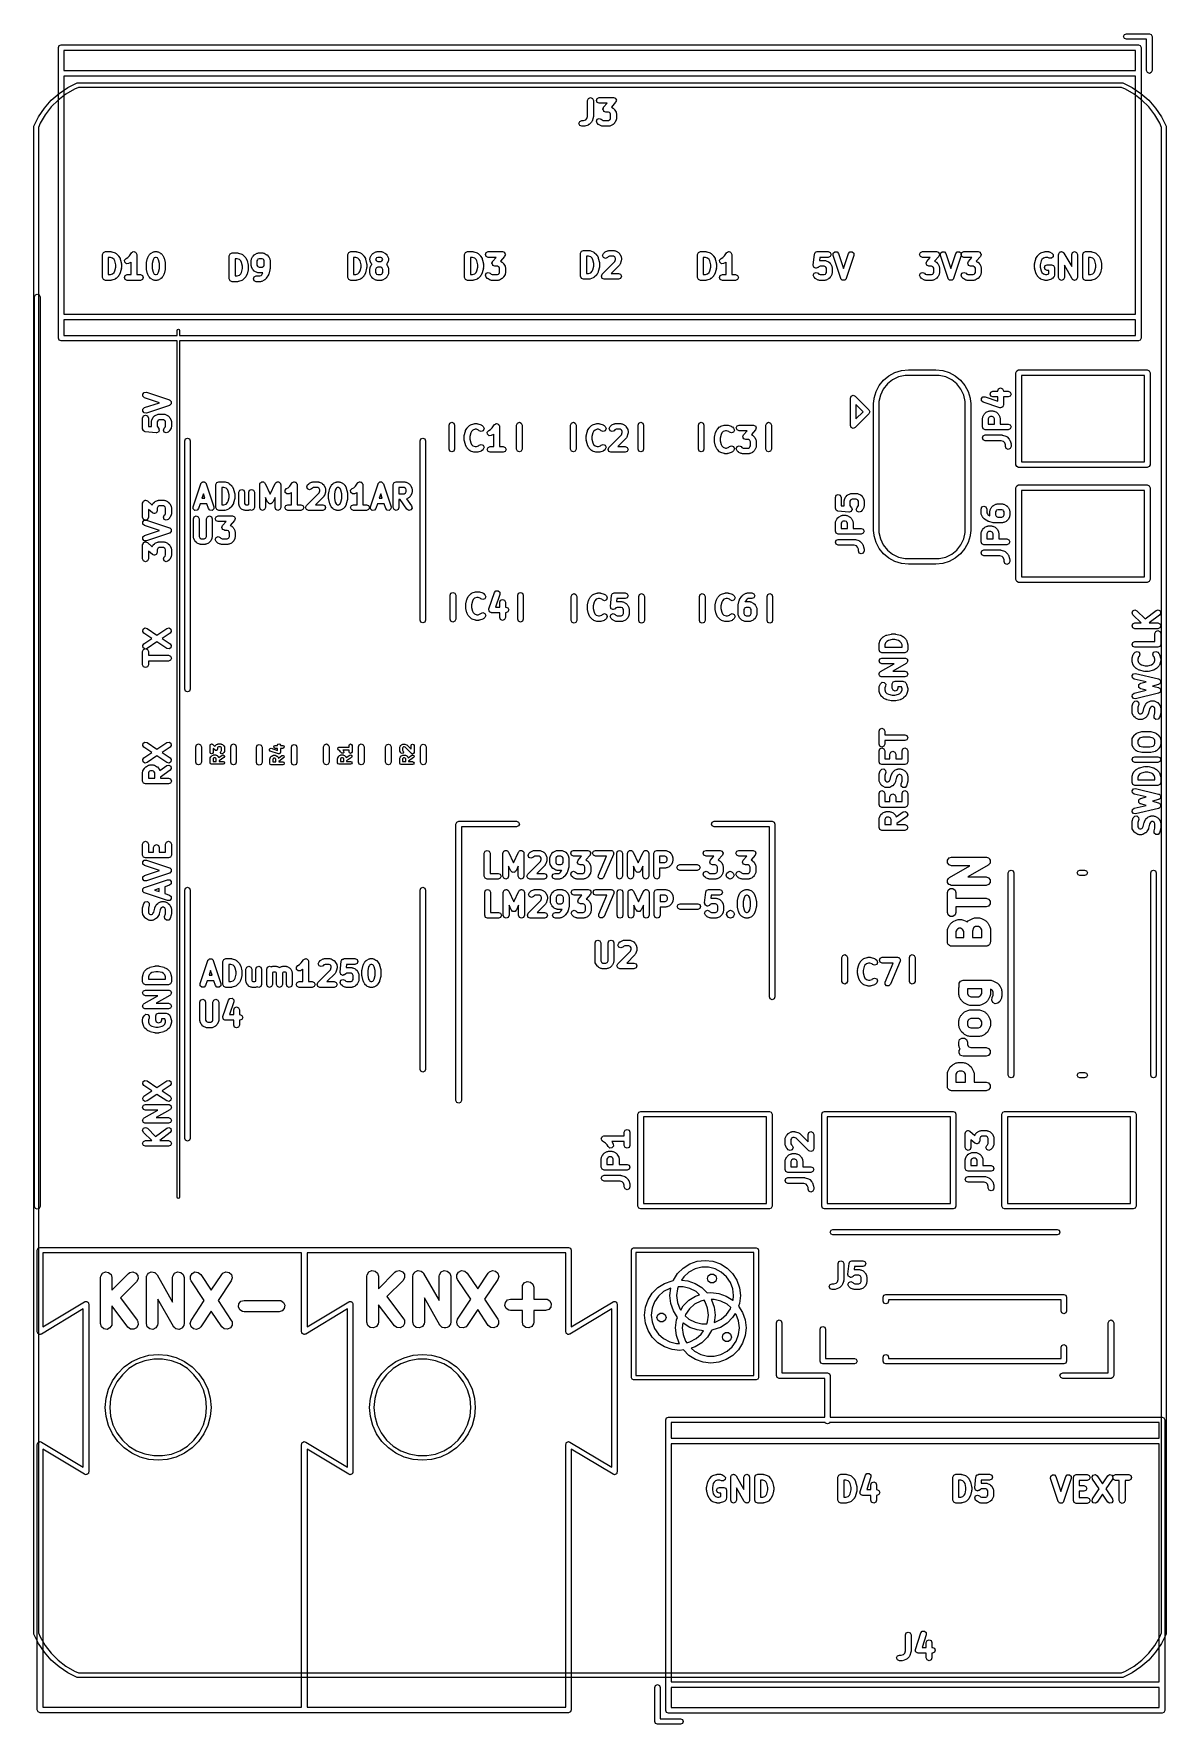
# Model space of a CAD drawing. Extents: x 48.3 to 73, y -75.1 to -38.3.
import ezdxf

# ---------------------------------------------------------------- set-up
doc = ezdxf.new("R2010")
doc.units = 0
doc.layers.add('BLACK', color=7, linetype='CONTINUOUS')

msp = doc.modelspace()

# ---------------------------------------------------------------- linework, layer by layer
at = {"layer": 'BLACK', "linetype": 'CONTINUOUS'}
for p, q in [((48.8454, -38.5934), (48.863, -38.551)), ((48.8454, -44.9134), (48.8454, -38.5934)), ((48.863, -38.551), (48.9054, -38.5334)), ((48.9054, -38.5334), (72.3464, -38.5334)), ((72.0264, -38.3534), (72.044, -38.311)), ((72.044, -38.3958), (72.0264, -38.3534)), ((72.044, -38.311), (72.0864, -38.2934)), ((72.0864, -38.4134), (72.044, -38.3958)), ((72.0864, -38.2934), (72.5864, -38.2934)), ((72.5264, -38.4134), (72.0864, -38.4134)), ((72.3464, -38.5334), (72.3888, -38.551)), ((72.3888, -38.551), (72.4064, -38.5934)), ((72.4064, -38.5934), (72.4064, -44.9134)), ((72.5264, -39.0934), (72.5264, -38.4134)), ((72.5864, -38.2934), (72.6288, -38.311)), ((72.6288, -38.311), (72.6464, -38.3534)), ((72.6464, -38.3534), (72.6464, -39.0934)), ((48.9654, -38.6534), (48.9654, -39.0934)), ((72.2864, -38.6534), (48.9654, -38.6534)), ((72.2864, -39.0934), (72.2864, -38.6534)), ((48.9654, -39.0934), (72.2864, -39.0934)), ((48.9654, -39.2134), (48.9654, -44.3934)), ((72.2864, -39.2134), (48.9654, -39.2134)), ((72.2864, -44.3934), (72.2864, -39.2134)), ((72.544, -39.1358), (72.5264, -39.0934)), ((72.5864, -39.1534), (72.544, -39.1358)), ((72.6288, -39.1358), (72.5864, -39.1534)), ((72.6464, -39.0934), (72.6288, -39.1358)), ((48.6911, -39.738), (48.8621, -39.5885)), ((49.0081, -39.6027), (48.8377, -39.7331)), ((48.8621, -39.5885), (49.0512, -39.4626)), ((49.194, -39.4958), (49.0081, -39.6027)), ((49.0512, -39.4626), (49.2551, -39.3624)), ((49.2841, -39.4586), (49.194, -39.4958)), ((49.2551, -39.3624), (49.2673, -39.3614)), ((49.2551, -39.3624), (49.2551, -39.3624)), ((49.2673, -39.3614), (49.2741, -39.3586)), ((49.2741, -39.3586), (71.9887, -39.3586)), ((71.9788, -39.4586), (49.2841, -39.4586)), ((60.3623, -39.7422), (60.3806, -39.698)), ((60.3806, -39.698), (60.4248, -39.6797)), ((60.4248, -39.6797), (60.4689, -39.698)), ((60.4689, -39.698), (60.4873, -39.7422)), ((60.5527, -39.7422), (60.571, -39.698)), ((60.571, -39.698), (60.6152, -39.6797)), ((60.6152, -39.6797), (60.9248, -39.6797)), ((60.9248, -39.6797), (60.9451, -39.6881)), ((60.9451, -39.6881), (60.9659, -39.6952)), ((60.9659, -39.6952), (60.9669, -39.6971)), ((60.9669, -39.6971), (60.9689, -39.698)), ((60.9689, -39.698), (60.9774, -39.7183)), ((72.0688, -39.4957), (71.9788, -39.4586)), ((71.9887, -39.3586), (71.9956, -39.3614)), ((71.9956, -39.3614), (72.0078, -39.3624)), ((72.0078, -39.3624), (72.2117, -39.4625)), ((72.2548, -39.6027), (72.0688, -39.4957)), ((72.2117, -39.4625), (72.4007, -39.5884)), ((72.4252, -39.733), (72.2548, -39.6027)), ((72.4007, -39.5884), (72.5717, -39.738)), ((48.4146, -40.0972), (48.5411, -39.9086)), ((48.5549, -40.0545), (48.4474, -40.2402)), ((48.5411, -39.9086), (48.6911, -39.738)), ((48.6858, -39.8845), (48.5549, -40.0545)), ((48.8377, -39.7331), (48.6858, -39.8845)), ((60.3623, -40.0892), (60.3623, -39.7422)), ((60.4873, -39.7422), (60.4873, -40.0993)), ((60.571, -39.7864), (60.5527, -39.7422)), ((60.6152, -39.8047), (60.571, -39.7864)), ((60.787, -39.8047), (60.6152, -39.8047)), ((60.6956, -39.9327), (60.704, -39.9123)), ((60.6964, -39.9347), (60.6956, -39.9327)), ((60.6957, -39.9368), (60.6964, -39.9347)), ((60.7055, -39.9565), (60.6957, -39.9368)), ((60.704, -39.9123), (60.7111, -39.8915)), ((60.7139, -39.9769), (60.7055, -39.9565)), ((60.7111, -39.8915), (60.787, -39.8047)), ((60.7159, -39.9777), (60.7139, -39.9769)), ((60.7169, -39.9797), (60.7159, -39.9777)), ((60.7378, -39.9868), (60.7169, -39.9797)), ((60.7581, -39.9952), (60.7378, -39.9868)), ((60.8148, -39.9952), (60.7581, -39.9952)), ((60.8401, -40.0078), (60.8148, -39.9952)), ((60.8496, -40.0173), (60.8401, -40.0078)), ((60.8623, -40.0427), (60.8496, -40.0173)), ((60.8623, -40.1322), (60.8623, -40.0427)), ((60.9718, -39.7833), (60.8801, -39.8881)), ((60.8801, -39.8881), (60.9051, -39.9006)), ((60.9051, -39.9006), (60.9118, -39.9083)), ((60.9118, -39.9083), (60.9213, -39.9123)), ((60.9213, -39.9123), (60.9451, -39.9361)), ((60.9451, -39.9361), (60.9491, -39.9456)), ((60.9491, -39.9456), (60.9568, -39.9523)), ((60.9568, -39.9523), (60.9807, -40)), ((60.9788, -39.7625), (60.9718, -39.7833)), ((60.9774, -39.7183), (60.9871, -39.738)), ((60.9873, -39.7422), (60.9788, -39.7625)), ((60.9807, -40), (60.9817, -40.0145)), ((60.9817, -40.0145), (60.9873, -40.0279)), ((60.9871, -39.738), (60.9864, -39.7401)), ((60.9864, -39.7401), (60.9873, -39.7422)), ((60.9873, -40.0279), (60.9873, -40.147)), ((72.5771, -39.8845), (72.4252, -39.733)), ((72.5717, -39.738), (72.7218, -39.9085)), ((72.7079, -40.0545), (72.5771, -39.8845)), ((72.8155, -40.2402), (72.7079, -40.0545)), ((72.7218, -39.9085), (72.8482, -40.0972)), ((48.31, -40.32), (48.3128, -40.3131)), ((48.31, -73.0768), (48.31, -40.32)), ((48.3128, -40.3131), (48.3138, -40.3008)), ((48.3138, -40.3008), (48.4146, -40.0972)), ((48.4474, -40.2402), (48.41, -40.33)), ((48.41, -40.33), (48.41, -73.0668)), ((60.1718, -40.2422), (60.1901, -40.198)), ((60.1901, -40.2864), (60.1718, -40.2422)), ((60.1901, -40.198), (60.2343, -40.1797)), ((60.2343, -40.3047), (60.1901, -40.2864)), ((60.2343, -40.1797), (60.2718, -40.1797)), ((60.2819, -40.3047), (60.2343, -40.3047)), ((60.2718, -40.1797), (60.3196, -40.1638)), ((60.2914, -40.3008), (60.2819, -40.3047)), ((60.3017, -40.3015), (60.2914, -40.3008)), ((60.3731, -40.2777), (60.3017, -40.3015)), ((60.3196, -40.1638), (60.3463, -40.137)), ((60.3463, -40.137), (60.3623, -40.0892)), ((60.3841, -40.2681), (60.3731, -40.2777)), ((60.3975, -40.2626), (60.3841, -40.2681)), ((60.4451, -40.215), (60.3975, -40.2626)), ((60.4507, -40.2015), (60.4451, -40.215)), ((60.4602, -40.1905), (60.4507, -40.2015)), ((60.484, -40.1191), (60.4602, -40.1905)), ((60.4873, -40.0993), (60.4833, -40.1088)), ((60.4833, -40.1088), (60.484, -40.1191)), ((60.5527, -40.1946), (60.571, -40.1504)), ((60.571, -40.2388), (60.5527, -40.1946)), ((60.571, -40.1504), (60.6152, -40.1321)), ((60.5948, -40.2626), (60.571, -40.2388)), ((60.6043, -40.2665), (60.5948, -40.2626)), ((60.6111, -40.2743), (60.6043, -40.2665)), ((60.6587, -40.2981), (60.6111, -40.2743)), ((60.6152, -40.1321), (60.6594, -40.1504)), ((60.6732, -40.2991), (60.6587, -40.2981)), ((60.6594, -40.1504), (60.6761, -40.167)), ((60.6867, -40.3047), (60.6732, -40.2991)), ((60.6761, -40.167), (60.7014, -40.1797)), ((60.8295, -40.3047), (60.6867, -40.3047)), ((60.7014, -40.1797), (60.8148, -40.1797)), ((60.8148, -40.1797), (60.8401, -40.167)), ((60.843, -40.2991), (60.8295, -40.3047)), ((60.8401, -40.167), (60.8496, -40.1576)), ((60.8575, -40.2981), (60.843, -40.2991)), ((60.8496, -40.1576), (60.8623, -40.1322)), ((60.9051, -40.2743), (60.8575, -40.2981)), ((60.9118, -40.2665), (60.9051, -40.2743)), ((60.9213, -40.2626), (60.9118, -40.2665)), ((60.9451, -40.2388), (60.9213, -40.2626)), ((60.9491, -40.2293), (60.9451, -40.2388)), ((60.9568, -40.2225), (60.9491, -40.2293)), ((60.9807, -40.1749), (60.9568, -40.2225)), ((60.9817, -40.1604), (60.9807, -40.1749)), ((60.9873, -40.147), (60.9817, -40.1604)), ((72.8528, -40.3299), (72.8155, -40.2402)), ((72.8482, -40.0972), (72.949, -40.3008)), ((72.8528, -73.0668), (72.8528, -40.3299)), ((72.949, -40.3008), (72.949, -40.3008)), ((72.949, -40.3008), (72.95, -40.3131)), ((72.95, -40.3131), (72.9528, -40.32)), ((72.9528, -40.32), (72.9528, -73.0768)), ((60.2282, -43.023), (60.2724, -43.0047)), ((60.2724, -43.0047), (60.3914, -43.0047)), ((60.3914, -43.0047), (60.4009, -43.0086)), ((60.4009, -43.0086), (60.4112, -43.0079)), ((60.4112, -43.0079), (60.4826, -43.0317)), ((60.8066, -43.0103), (60.82, -43.0047)), ((60.82, -43.0047), (60.939, -43.0047)), ((60.939, -43.0047), (60.9525, -43.0103)), ((49.8068, -43.0922), (49.8251, -43.048)), ((49.8068, -43.5922), (49.8068, -43.0922)), ((49.8251, -43.048), (49.8693, -43.0297)), ((49.8693, -43.0297), (49.9883, -43.0297)), ((49.9782, -43.1547), (49.9318, -43.1547)), ((49.9318, -43.1547), (49.9318, -43.5297)), ((50.026, -43.1706), (49.9782, -43.1547)), ((49.9883, -43.0297), (49.9978, -43.0336)), ((49.9978, -43.0336), (50.0081, -43.0329)), ((50.0081, -43.0329), (50.0795, -43.0567)), ((50.056, -43.2006), (50.026, -43.1706)), ((50.0722, -43.2331), (50.056, -43.2006)), ((50.0925, -43.3142), (50.0722, -43.2331)), ((50.0722, -43.4513), (50.0925, -43.3702)), ((50.0795, -43.0567), (50.0905, -43.0662)), ((50.0905, -43.0662), (50.1039, -43.0718)), ((50.0925, -43.3702), (50.0925, -43.3142)), ((50.1039, -43.0718), (50.1516, -43.1194)), ((50.1516, -43.1194), (50.1555, -43.1289)), ((50.1555, -43.1289), (50.1633, -43.1357)), ((50.1633, -43.1357), (50.1871, -43.1833)), ((50.1871, -43.1833), (50.1876, -43.1904)), ((50.1876, -43.1904), (50.1918, -43.1961)), ((50.1918, -43.1961), (50.2156, -43.2913)), ((50.2156, -43.2913), (50.2145, -43.2992)), ((50.2145, -43.2992), (50.2175, -43.3065)), ((50.2175, -43.3065), (50.2175, -43.3779)), ((50.2862, -43.2153), (50.3175, -43.1791)), ((50.2896, -43.263), (50.2862, -43.2153)), ((50.3257, -43.2943), (50.2896, -43.263)), ((50.3175, -43.1791), (50.3561, -43.1599)), ((50.3734, -43.291), (50.3257, -43.2943)), ((50.3561, -43.1599), (50.3921, -43.1238)), ((50.421, -43.2671), (50.3734, -43.291)), ((50.3921, -43.1238), (50.4363, -43.0575)), ((50.4258, -43.2616), (50.421, -43.2671)), ((50.4258, -43.5297), (50.4258, -43.2616)), ((50.4363, -43.0575), (50.4417, -43.0539)), ((50.4417, -43.0539), (50.4441, -43.048)), ((50.4441, -43.048), (50.4609, -43.041)), ((50.4609, -43.041), (50.4761, -43.0309)), ((50.4761, -43.0309), (50.4824, -43.0322)), ((50.4824, -43.0322), (50.4883, -43.0297)), ((50.4883, -43.0297), (50.5051, -43.0367)), ((50.5051, -43.0367), (50.523, -43.0402)), ((50.523, -43.0402), (50.5266, -43.0455)), ((50.5266, -43.0455), (50.5325, -43.048)), ((50.5325, -43.048), (50.5395, -43.0648)), ((50.5395, -43.0648), (50.5496, -43.0799)), ((50.5496, -43.0799), (50.5484, -43.0862)), ((50.5484, -43.0862), (50.5508, -43.0922)), ((50.5508, -43.0922), (50.5508, -43.5297)), ((50.7592, -43.2827), (50.7622, -43.2753)), ((50.7592, -43.4017), (50.7592, -43.2827)), ((50.761, -43.2675), (50.7848, -43.1723)), ((50.7622, -43.2753), (50.761, -43.2675)), ((50.7848, -43.1723), (50.7891, -43.1666)), ((50.7891, -43.1666), (50.7896, -43.1595)), ((50.7896, -43.1595), (50.8134, -43.1119)), ((50.8134, -43.1119), (50.8211, -43.1051)), ((50.8211, -43.1051), (50.8251, -43.0956)), ((50.8251, -43.0956), (50.8489, -43.0718)), ((50.8489, -43.0718), (50.8584, -43.0679)), ((50.8584, -43.0679), (50.8651, -43.0601)), ((50.8651, -43.0601), (50.9128, -43.0363)), ((50.9044, -43.2092), (50.8842, -43.2904)), ((50.8842, -43.2904), (50.8842, -43.394)), ((50.9206, -43.1768), (50.9044, -43.2092)), ((50.9128, -43.0363), (50.9273, -43.0353)), ((50.9301, -43.1674), (50.9206, -43.1768)), ((50.9273, -43.0353), (50.9407, -43.0297)), ((50.9555, -43.1547), (50.9301, -43.1674)), ((50.9407, -43.0297), (50.9883, -43.0297)), ((50.9736, -43.1547), (50.9555, -43.1547)), ((50.9989, -43.1674), (50.9736, -43.1547)), ((50.9883, -43.0297), (51.0018, -43.0353)), ((51.0084, -43.1768), (50.9989, -43.1674)), ((51.0018, -43.0353), (51.0163, -43.0363)), ((51.0246, -43.2092), (51.0084, -43.1768)), ((51.0163, -43.0363), (51.0639, -43.0601)), ((51.0449, -43.2904), (51.0246, -43.2092)), ((51.0449, -43.394), (51.0449, -43.2904)), ((51.0639, -43.0601), (51.0706, -43.0679)), ((51.0706, -43.0679), (51.0801, -43.0718)), ((51.0801, -43.0718), (51.1039, -43.0956)), ((51.1039, -43.0956), (51.1079, -43.1051)), ((51.1079, -43.1051), (51.1157, -43.1119)), ((51.1157, -43.1119), (51.1395, -43.1595)), ((51.1395, -43.1595), (51.14, -43.1666)), ((51.14, -43.1666), (51.1442, -43.1723)), ((51.1442, -43.1723), (51.168, -43.2675)), ((51.168, -43.2675), (51.1668, -43.2753)), ((51.1668, -43.2753), (51.1699, -43.2827)), ((51.1699, -43.2827), (51.1699, -43.4017)), ((52.5649, -43.1222), (52.5832, -43.078)), ((52.5649, -43.6222), (52.5649, -43.1222)), ((52.5832, -43.078), (52.6274, -43.0597)), ((52.6274, -43.0597), (52.7464, -43.0597)), ((52.7363, -43.1847), (52.6899, -43.1847)), ((52.6899, -43.1847), (52.6899, -43.5597)), ((52.7841, -43.2006), (52.7363, -43.1847)), ((52.7464, -43.0597), (52.7559, -43.0636)), ((52.7559, -43.0636), (52.7662, -43.0629)), ((52.7662, -43.0629), (52.8376, -43.0867)), ((52.8141, -43.2306), (52.7841, -43.2006)), ((52.8303, -43.2631), (52.8141, -43.2306)), ((52.8506, -43.3442), (52.8303, -43.2631)), ((52.8376, -43.0867), (52.8486, -43.0962)), ((52.8486, -43.0962), (52.862, -43.1018)), ((52.8506, -43.4002), (52.8506, -43.3442)), ((52.862, -43.1018), (52.9097, -43.1494)), ((52.9097, -43.1494), (52.9136, -43.1589)), ((52.9136, -43.1589), (52.9214, -43.1657)), ((52.9214, -43.1657), (52.9452, -43.2133)), ((52.9452, -43.2133), (52.9457, -43.2204)), ((52.9457, -43.2204), (52.9499, -43.2261)), ((52.9499, -43.2261), (52.9737, -43.3213)), ((52.9737, -43.3213), (52.9726, -43.3292)), ((52.9726, -43.3292), (52.9756, -43.3365)), ((52.9756, -43.3365), (52.9756, -43.4079)), ((53.0411, -43.2174), (53.0466, -43.204)), ((53.0411, -43.3365), (53.0411, -43.2174)), ((53.0466, -43.3499), (53.0411, -43.3365)), ((53.0466, -43.204), (53.0477, -43.1895)), ((53.0477, -43.3644), (53.0466, -43.3499)), ((53.0477, -43.1895), (53.0715, -43.1419)), ((53.0715, -43.412), (53.0477, -43.3644)), ((53.0715, -43.1419), (53.0792, -43.1351)), ((53.0792, -43.1351), (53.0832, -43.1256)), ((53.0832, -43.1256), (53.107, -43.1018)), ((53.107, -43.1018), (53.1165, -43.0979)), ((53.1165, -43.0979), (53.1232, -43.0901)), ((53.1232, -43.0901), (53.1708, -43.0663)), ((53.1787, -43.2068), (53.1661, -43.2322)), ((53.1661, -43.2322), (53.1661, -43.3217)), ((53.1661, -43.3217), (53.1787, -43.3471)), ((53.1708, -43.0663), (53.1854, -43.0653)), ((53.1882, -43.1974), (53.1787, -43.2068)), ((53.1787, -43.3471), (53.1882, -43.3565)), ((53.1854, -43.0653), (53.1988, -43.0597)), ((53.2136, -43.1847), (53.1882, -43.1974)), ((53.1882, -43.3565), (53.2136, -43.3692)), ((53.1988, -43.0597), (53.294, -43.0597)), ((53.2793, -43.1847), (53.2136, -43.1847)), ((53.2136, -43.3692), (53.2793, -43.3692)), ((53.3046, -43.1974), (53.2793, -43.1847)), ((53.2793, -43.3692), (53.3046, -43.3565)), ((53.294, -43.0597), (53.3075, -43.0653)), ((53.3141, -43.2068), (53.3046, -43.1974)), ((53.3046, -43.3565), (53.3141, -43.3471)), ((53.3075, -43.0653), (53.322, -43.0663)), ((53.3268, -43.2322), (53.3141, -43.2068)), ((53.3141, -43.3471), (53.3268, -43.3217)), ((53.322, -43.0663), (53.3696, -43.0901)), ((53.3268, -43.3217), (53.3268, -43.2322)), ((53.3696, -43.0901), (53.3763, -43.0979)), ((53.3763, -43.0979), (53.3859, -43.1018)), ((53.3859, -43.1018), (53.4097, -43.1256)), ((53.4097, -43.1256), (53.4136, -43.1351)), ((53.4136, -43.1351), (53.4214, -43.1419)), ((53.4214, -43.1419), (53.4452, -43.1895)), ((53.4452, -43.1895), (53.4462, -43.204)), ((53.4462, -43.204), (53.4518, -43.2174)), ((53.4518, -43.2174), (53.4518, -43.4079)), ((55.1449, -43.0922), (55.1632, -43.048)), ((55.1449, -43.5922), (55.1449, -43.0922)), ((55.1632, -43.048), (55.2074, -43.0297)), ((55.2074, -43.0297), (55.3264, -43.0297)), ((55.3163, -43.1547), (55.2699, -43.1547)), ((55.2699, -43.1547), (55.2699, -43.5297)), ((55.3641, -43.1706), (55.3163, -43.1547)), ((55.3264, -43.0297), (55.3359, -43.0336)), ((55.3359, -43.0336), (55.3462, -43.0329)), ((55.3462, -43.0329), (55.4176, -43.0567)), ((55.3941, -43.2006), (55.3641, -43.1706)), ((55.4103, -43.2331), (55.3941, -43.2006)), ((55.4306, -43.3142), (55.4103, -43.2331)), ((55.4103, -43.4513), (55.4306, -43.3702)), ((55.4176, -43.0567), (55.4286, -43.0662)), ((55.4286, -43.0662), (55.442, -43.0718)), ((55.4306, -43.3702), (55.4306, -43.3142)), ((55.442, -43.0718), (55.4897, -43.1194)), ((55.4897, -43.1194), (55.4936, -43.1289)), ((55.4936, -43.1289), (55.5014, -43.1357)), ((55.5014, -43.1357), (55.5252, -43.1833)), ((55.5252, -43.1833), (55.5257, -43.1904)), ((55.5257, -43.1904), (55.5299, -43.1961)), ((55.5299, -43.1961), (55.5537, -43.2913)), ((55.5537, -43.2913), (55.5526, -43.2992)), ((55.5526, -43.2992), (55.5556, -43.3065)), ((55.5556, -43.3065), (55.5556, -43.3779)), ((55.6211, -43.1874), (55.6266, -43.174)), ((55.6211, -43.2112), (55.6211, -43.1874)), ((55.6266, -43.2247), (55.6211, -43.2112)), ((55.6266, -43.174), (55.6277, -43.1595)), ((55.6277, -43.2392), (55.6266, -43.2247)), ((55.6266, -43.3883), (55.6277, -43.3738)), ((55.6277, -43.1595), (55.6515, -43.1119)), ((55.6515, -43.2868), (55.6277, -43.2392)), ((55.6277, -43.3738), (55.6515, -43.3261)), ((55.6515, -43.1119), (55.6592, -43.1051)), ((55.6592, -43.2935), (55.6515, -43.2868)), ((55.6515, -43.3261), (55.6592, -43.3194)), ((55.6592, -43.1051), (55.6632, -43.0956)), ((55.6632, -43.3031), (55.6592, -43.2935)), ((55.6592, -43.3194), (55.6632, -43.3099)), ((55.6632, -43.0956), (55.687, -43.0718)), ((55.6666, -43.3065), (55.6632, -43.3031)), ((55.6632, -43.3099), (55.6666, -43.3065)), ((55.687, -43.0718), (55.6965, -43.0679)), ((55.6965, -43.0679), (55.7032, -43.0601)), ((55.7032, -43.0601), (55.7508, -43.0363)), ((55.7587, -43.1768), (55.7475, -43.1993)), ((55.7475, -43.1993), (55.7587, -43.2218)), ((55.7508, -43.0363), (55.7654, -43.0353)), ((55.7682, -43.1674), (55.7587, -43.1768)), ((55.7587, -43.2218), (55.7682, -43.2313)), ((55.7654, -43.0353), (55.7788, -43.0297)), ((55.7936, -43.1547), (55.7682, -43.1674)), ((55.7682, -43.2313), (55.7936, -43.244)), ((55.7936, -43.369), (55.7682, -43.3817)), ((55.7788, -43.0297), (55.874, -43.0297)), ((55.8593, -43.1547), (55.7936, -43.1547)), ((55.7936, -43.244), (55.8593, -43.244)), ((55.8593, -43.369), (55.7936, -43.369)), ((55.8846, -43.1674), (55.8593, -43.1547)), ((55.8593, -43.244), (55.8846, -43.2313)), ((55.8846, -43.3817), (55.8593, -43.369)), ((55.874, -43.0297), (55.8875, -43.0353)), ((55.8941, -43.1768), (55.8846, -43.1674)), ((55.8846, -43.2313), (55.8941, -43.2218)), ((55.8875, -43.0353), (55.902, -43.0363)), ((55.9054, -43.1993), (55.8941, -43.1768)), ((55.8941, -43.2218), (55.9054, -43.1993)), ((55.902, -43.0363), (55.9496, -43.0601)), ((55.9496, -43.0601), (55.9563, -43.0679)), ((55.9563, -43.0679), (55.9659, -43.0718)), ((55.9659, -43.0718), (55.9897, -43.0956)), ((55.9897, -43.3031), (55.9862, -43.3065)), ((55.9862, -43.3065), (55.9897, -43.3099)), ((55.9897, -43.0956), (55.9936, -43.1051)), ((55.9936, -43.2935), (55.9897, -43.3031)), ((55.9897, -43.3099), (55.9936, -43.3194)), ((55.9936, -43.1051), (56.0014, -43.1119)), ((56.0014, -43.2868), (55.9936, -43.2935)), ((55.9936, -43.3194), (56.0014, -43.3261)), ((56.0014, -43.1119), (56.0252, -43.1595)), ((56.0252, -43.2392), (56.0014, -43.2868)), ((56.0014, -43.3261), (56.0252, -43.3738)), ((56.0252, -43.1595), (56.0262, -43.174)), ((56.0262, -43.2247), (56.0252, -43.2392)), ((56.0252, -43.3738), (56.0262, -43.3883)), ((56.0262, -43.174), (56.0318, -43.1874)), ((56.0318, -43.2112), (56.0262, -43.2247)), ((56.0318, -43.1874), (56.0318, -43.2112)), ((57.6849, -43.0922), (57.7032, -43.048)), ((57.6849, -43.5922), (57.6849, -43.0922)), ((57.7032, -43.048), (57.7474, -43.0297)), ((57.7474, -43.0297), (57.8664, -43.0297)), ((57.8563, -43.1547), (57.8099, -43.1547)), ((57.8099, -43.1547), (57.8099, -43.5297)), ((57.9041, -43.1706), (57.8563, -43.1547)), ((57.8664, -43.0297), (57.8759, -43.0336)), ((57.8759, -43.0336), (57.8862, -43.0329)), ((57.8862, -43.0329), (57.9576, -43.0567)), ((57.9341, -43.2006), (57.9041, -43.1706)), ((57.9503, -43.2331), (57.9341, -43.2006)), ((57.9706, -43.3142), (57.9503, -43.2331)), ((57.9503, -43.4513), (57.9706, -43.3702)), ((57.9576, -43.0567), (57.9686, -43.0662)), ((57.9686, -43.0662), (57.982, -43.0718)), ((57.9706, -43.3702), (57.9706, -43.3142)), ((57.982, -43.0718), (58.0297, -43.1194)), ((58.0297, -43.1194), (58.0336, -43.1289)), ((58.0336, -43.1289), (58.0414, -43.1357)), ((58.0414, -43.1357), (58.0652, -43.1833)), ((58.0652, -43.1833), (58.0657, -43.1904)), ((58.0657, -43.1904), (58.0699, -43.1961)), ((58.0699, -43.1961), (58.0937, -43.2913)), ((58.0937, -43.2913), (58.0926, -43.2992)), ((58.0926, -43.2992), (58.0956, -43.3065)), ((58.0956, -43.3065), (58.0956, -43.3779)), ((58.1373, -43.0922), (58.1556, -43.048)), ((58.1556, -43.1364), (58.1373, -43.0922)), ((58.1556, -43.048), (58.1998, -43.0297)), ((58.1998, -43.1547), (58.1556, -43.1364)), ((58.1998, -43.0297), (58.5093, -43.0297)), ((58.3715, -43.1547), (58.1998, -43.1547)), ((58.2801, -43.2827), (58.2885, -43.2623)), ((58.281, -43.2847), (58.2801, -43.2827)), ((58.2802, -43.2868), (58.281, -43.2847)), ((58.29, -43.3065), (58.2802, -43.2868)), ((58.2885, -43.2623), (58.2956, -43.2415)), ((58.2984, -43.3269), (58.29, -43.3065)), ((58.2956, -43.2415), (58.3715, -43.1547)), ((58.3005, -43.3277), (58.2984, -43.3269)), ((58.3015, -43.3297), (58.3005, -43.3277)), ((58.3223, -43.3368), (58.3015, -43.3297)), ((58.3426, -43.3452), (58.3223, -43.3368)), ((58.3993, -43.3452), (58.3426, -43.3452)), ((58.4246, -43.3578), (58.3993, -43.3452)), ((58.4341, -43.3673), (58.4246, -43.3578)), ((58.4468, -43.3927), (58.4341, -43.3673)), ((58.5563, -43.1333), (58.4647, -43.2381)), ((58.4647, -43.2381), (58.4896, -43.2506)), ((58.4896, -43.2506), (58.4963, -43.2583)), ((58.4963, -43.2583), (58.5059, -43.2623)), ((58.5059, -43.2623), (58.5297, -43.2861)), ((58.5093, -43.0297), (58.5296, -43.0381)), ((58.5296, -43.0381), (58.5504, -43.0452)), ((58.5297, -43.2861), (58.5336, -43.2956)), ((58.5336, -43.2956), (58.5414, -43.3023)), ((58.5414, -43.3023), (58.5652, -43.35)), ((58.5504, -43.0452), (58.5514, -43.0471)), ((58.5514, -43.0471), (58.5535, -43.048)), ((58.5535, -43.048), (58.5619, -43.0683)), ((58.5634, -43.1125), (58.5563, -43.1333)), ((58.5619, -43.0683), (58.5716, -43.088)), ((58.5718, -43.0922), (58.5634, -43.1125)), ((58.5652, -43.35), (58.5662, -43.3645)), ((58.5662, -43.3645), (58.5718, -43.3779)), ((58.5716, -43.088), (58.5709, -43.0901)), ((58.5709, -43.0901), (58.5718, -43.0922)), ((60.2099, -43.0672), (60.2282, -43.023)), ((60.2099, -43.5672), (60.2099, -43.0672)), ((60.3813, -43.1297), (60.3349, -43.1297)), ((60.3349, -43.1297), (60.3349, -43.5047)), ((60.4291, -43.1456), (60.3813, -43.1297)), ((60.4591, -43.1756), (60.4291, -43.1456)), ((60.4753, -43.2081), (60.4591, -43.1756)), ((60.4956, -43.2892), (60.4753, -43.2081)), ((60.4753, -43.4263), (60.4956, -43.3452)), ((60.4826, -43.0317), (60.4936, -43.0412)), ((60.4936, -43.0412), (60.507, -43.0468)), ((60.4956, -43.3452), (60.4956, -43.2892)), ((60.507, -43.0468), (60.5547, -43.0944)), ((60.5547, -43.0944), (60.5586, -43.1039)), ((60.5586, -43.1039), (60.5664, -43.1107)), ((60.5664, -43.1107), (60.5902, -43.1583)), ((60.5902, -43.1583), (60.5907, -43.1654)), ((60.5907, -43.1654), (60.5949, -43.1711)), ((60.5949, -43.1711), (60.6187, -43.2663)), ((60.6187, -43.3681), (60.5949, -43.4633)), ((60.6187, -43.2663), (60.6176, -43.2742)), ((60.6176, -43.2742), (60.6206, -43.2815)), ((60.6206, -43.3529), (60.6176, -43.3602)), ((60.6176, -43.3602), (60.6187, -43.3681)), ((60.6206, -43.2815), (60.6206, -43.3529)), ((60.6806, -43.523), (60.9558, -43.2477)), ((60.6861, -43.1148), (60.7044, -43.0706)), ((60.7044, -43.159), (60.6861, -43.1148)), ((60.7044, -43.0706), (60.7282, -43.0468)), ((60.7486, -43.1773), (60.7044, -43.159)), ((60.7282, -43.0468), (60.7377, -43.0429)), ((60.7377, -43.0429), (60.7444, -43.0351)), ((60.7444, -43.0351), (60.792, -43.0113)), ((60.7928, -43.159), (60.7486, -43.1773)), ((60.792, -43.0113), (60.8066, -43.0103)), ((60.8094, -43.1424), (60.7928, -43.159)), ((60.8347, -43.1297), (60.8094, -43.1424)), ((60.9243, -43.1297), (60.8347, -43.1297)), ((61.0547, -43.3257), (60.8756, -43.5047)), ((60.9496, -43.1424), (60.9243, -43.1297)), ((60.9591, -43.1518), (60.9496, -43.1424)), ((60.9525, -43.0103), (60.967, -43.0113)), ((60.9558, -43.2477), (60.9718, -43.1999)), ((60.9718, -43.1772), (60.9591, -43.1518)), ((60.967, -43.0113), (61.0146, -43.0351)), ((60.9718, -43.1999), (60.9718, -43.1772)), ((61.0146, -43.0351), (61.0213, -43.0429)), ((61.0213, -43.0429), (61.0309, -43.0468)), ((61.0309, -43.0468), (61.0547, -43.0706)), ((61.0547, -43.0706), (61.0586, -43.0801)), ((61.0602, -43.3122), (61.0547, -43.3257)), ((61.0586, -43.0801), (61.0664, -43.0869)), ((61.0698, -43.3012), (61.0602, -43.3122)), ((61.0664, -43.0869), (61.0902, -43.1345)), ((61.0936, -43.2298), (61.0698, -43.3012)), ((61.0902, -43.1345), (61.0912, -43.149)), ((61.0912, -43.149), (61.0968, -43.1624)), ((61.0968, -43.21), (61.0928, -43.2196)), ((61.0928, -43.2196), (61.0936, -43.2298)), ((61.0968, -43.1624), (61.0968, -43.21)), ((62.7549, -43.0922), (62.7732, -43.048)), ((62.7549, -43.5922), (62.7549, -43.0922)), ((62.7732, -43.048), (62.8174, -43.0297)), ((62.8174, -43.0297), (62.9364, -43.0297)), ((62.9263, -43.1547), (62.8799, -43.1547)), ((62.8799, -43.1547), (62.8799, -43.5297)), ((62.9741, -43.1706), (62.9263, -43.1547)), ((62.9364, -43.0297), (62.9459, -43.0336)), ((62.9459, -43.0336), (62.9562, -43.0329)), ((62.9562, -43.0329), (63.0276, -43.0567)), ((63.0041, -43.2006), (62.9741, -43.1706)), ((63.0203, -43.2331), (63.0041, -43.2006)), ((63.0406, -43.3142), (63.0203, -43.2331)), ((63.0203, -43.4513), (63.0406, -43.3702)), ((63.0276, -43.0567), (63.0386, -43.0662)), ((63.0386, -43.0662), (63.052, -43.0718)), ((63.0406, -43.3702), (63.0406, -43.3142)), ((63.052, -43.0718), (63.0997, -43.1194)), ((63.0997, -43.1194), (63.1036, -43.1289)), ((63.1036, -43.1289), (63.1114, -43.1357)), ((63.1114, -43.1357), (63.1352, -43.1833)), ((63.1352, -43.1833), (63.1357, -43.1904)), ((63.1357, -43.1904), (63.1399, -43.1961)), ((63.1399, -43.1961), (63.1637, -43.2913)), ((63.1637, -43.2913), (63.1626, -43.2992)), ((63.1626, -43.2992), (63.1656, -43.3065)), ((63.1656, -43.3065), (63.1656, -43.3779)), ((63.2343, -43.2153), (63.2656, -43.1791)), ((63.2377, -43.263), (63.2343, -43.2153)), ((63.2738, -43.2943), (63.2377, -43.263)), ((63.2656, -43.1791), (63.3042, -43.1599)), ((63.3215, -43.291), (63.2738, -43.2943)), ((63.3042, -43.1599), (63.3402, -43.1238)), ((63.3691, -43.2671), (63.3215, -43.291)), ((63.3402, -43.1238), (63.3844, -43.0575)), ((63.3739, -43.2616), (63.3691, -43.2671)), ((63.3739, -43.5297), (63.3739, -43.2616)), ((63.3844, -43.0575), (63.3898, -43.0539)), ((63.3898, -43.0539), (63.3922, -43.048)), ((63.3922, -43.048), (63.409, -43.041)), ((63.409, -43.041), (63.4242, -43.0309)), ((63.4242, -43.0309), (63.4305, -43.0322)), ((63.4305, -43.0322), (63.4364, -43.0297)), ((63.4364, -43.0297), (63.4532, -43.0367)), ((63.4532, -43.0367), (63.4711, -43.0402)), ((63.4711, -43.0402), (63.4747, -43.0455)), ((63.4747, -43.0455), (63.4806, -43.048)), ((63.4806, -43.048), (63.4876, -43.0648)), ((63.4876, -43.0648), (63.4977, -43.0799)), ((63.4977, -43.0799), (63.4965, -43.0862)), ((63.4965, -43.0862), (63.4989, -43.0922)), ((63.4989, -43.0922), (63.4989, -43.5297)), ((65.2718, -43.3303), (65.273, -43.3272)), ((65.2798, -43.3497), (65.2718, -43.3303)), ((65.2721, -43.3241), (65.2959, -43.086)), ((65.273, -43.3272), (65.2721, -43.3241)), ((65.2859, -43.3699), (65.2798, -43.3497)), ((65.2888, -43.3714), (65.2859, -43.3699)), ((65.2901, -43.3745), (65.2888, -43.3714)), ((65.3095, -43.3825), (65.2901, -43.3745)), ((65.2959, -43.086), (65.3058, -43.0674)), ((65.3058, -43.0674), (65.3139, -43.048)), ((65.3139, -43.048), (65.3169, -43.0467)), ((65.3169, -43.0467), (65.3185, -43.0438)), ((65.3185, -43.0438), (65.3386, -43.0377)), ((65.3386, -43.0377), (65.3581, -43.0297)), ((65.3581, -43.0297), (65.5962, -43.0297)), ((65.3754, -43.3757), (65.3739, -43.3787)), ((65.3785, -43.3745), (65.3754, -43.3757)), ((65.3951, -43.3578), (65.3785, -43.3745)), ((65.4205, -43.3452), (65.3951, -43.3578)), ((65.4146, -43.1547), (65.4081, -43.2202)), ((65.4081, -43.2202), (65.5248, -43.2202)), ((65.5962, -43.1547), (65.4146, -43.1547)), ((65.51, -43.3452), (65.4205, -43.3452)), ((65.5354, -43.3578), (65.51, -43.3452)), ((65.5248, -43.2202), (65.5382, -43.2257)), ((65.5448, -43.3673), (65.5354, -43.3578)), ((65.5382, -43.2257), (65.5527, -43.2268)), ((65.5575, -43.3927), (65.5448, -43.3673)), ((65.5527, -43.2268), (65.6003, -43.2506)), ((65.5962, -43.0297), (65.6404, -43.048)), ((65.6404, -43.1364), (65.5962, -43.1547)), ((65.6003, -43.2506), (65.6071, -43.2583)), ((65.6071, -43.2583), (65.6166, -43.2623)), ((65.6166, -43.2623), (65.6404, -43.2861)), ((65.6404, -43.048), (65.6587, -43.0922)), ((65.6587, -43.0922), (65.6404, -43.1364)), ((65.6404, -43.2861), (65.6443, -43.2956)), ((65.6443, -43.2956), (65.6521, -43.3023)), ((65.6521, -43.3023), (65.6759, -43.35)), ((65.6759, -43.35), (65.6769, -43.3645)), ((65.6769, -43.3645), (65.6825, -43.3779)), ((65.7036, -43.112), (65.7069, -43.0642)), ((65.8702, -43.612), (65.7036, -43.112)), ((65.7069, -43.0642), (65.7431, -43.0329)), ((65.7431, -43.0329), (65.7908, -43.0363)), ((65.7908, -43.0363), (65.8221, -43.0724)), ((65.8221, -43.0724), (65.9295, -43.3945)), ((65.9295, -43.3945), (66.0369, -43.0724)), ((66.1555, -43.112), (65.9888, -43.612)), ((66.0369, -43.0724), (66.0682, -43.0363)), ((66.0682, -43.0363), (66.1159, -43.0329)), ((66.1159, -43.0329), (66.1521, -43.0642)), ((66.1521, -43.0642), (66.1555, -43.112)), ((67.5849, -43.0922), (67.6032, -43.048)), ((67.6032, -43.1364), (67.5849, -43.0922)), ((67.6032, -43.048), (67.6474, -43.0297)), ((67.6474, -43.1547), (67.6032, -43.1364)), ((67.6474, -43.0297), (67.9569, -43.0297)), ((67.8192, -43.1547), (67.6474, -43.1547)), ((67.7277, -43.2827), (67.7361, -43.2623)), ((67.7286, -43.2847), (67.7277, -43.2827)), ((67.7279, -43.2868), (67.7286, -43.2847)), ((67.7376, -43.3065), (67.7279, -43.2868)), ((67.7361, -43.2623), (67.7432, -43.2415)), ((67.746, -43.3269), (67.7376, -43.3065)), ((67.7432, -43.2415), (67.8192, -43.1547)), ((67.7481, -43.3277), (67.746, -43.3269)), ((67.7491, -43.3297), (67.7481, -43.3277)), ((67.7699, -43.3368), (67.7491, -43.3297)), ((67.7902, -43.3452), (67.7699, -43.3368)), ((67.8469, -43.3452), (67.7902, -43.3452)), ((67.8723, -43.3578), (67.8469, -43.3452)), ((67.8817, -43.3673), (67.8723, -43.3578)), ((67.8944, -43.3927), (67.8817, -43.3673)), ((68.0039, -43.1333), (67.9123, -43.2381)), ((67.9123, -43.2381), (67.9372, -43.2506)), ((67.9372, -43.2506), (67.944, -43.2583)), ((67.944, -43.2583), (67.9535, -43.2623)), ((67.9535, -43.2623), (67.9773, -43.2861)), ((67.9569, -43.0297), (67.9772, -43.0381)), ((67.9772, -43.0381), (67.9981, -43.0452)), ((67.9773, -43.2861), (67.9812, -43.2956)), ((67.9812, -43.2956), (67.989, -43.3023)), ((67.989, -43.3023), (68.0128, -43.35)), ((67.9981, -43.0452), (67.999, -43.0471)), ((67.999, -43.0471), (68.0011, -43.048)), ((68.0011, -43.048), (68.0095, -43.0683)), ((68.011, -43.1125), (68.0039, -43.1333)), ((68.0095, -43.0683), (68.0193, -43.088)), ((68.0194, -43.0922), (68.011, -43.1125)), ((68.0128, -43.35), (68.0138, -43.3645)), ((68.0138, -43.3645), (68.0194, -43.3779)), ((68.0193, -43.088), (68.0185, -43.0901)), ((68.0185, -43.0901), (68.0194, -43.0922)), ((68.0405, -43.112), (68.0439, -43.0642)), ((68.2071, -43.612), (68.0405, -43.112)), ((68.0439, -43.0642), (68.08, -43.0329)), ((68.08, -43.0329), (68.1277, -43.0363)), ((68.1277, -43.0363), (68.159, -43.0724)), ((68.159, -43.0724), (68.2664, -43.3945)), ((68.2664, -43.3945), (68.3738, -43.0724)), ((68.4924, -43.112), (68.3257, -43.612)), ((68.3738, -43.0724), (68.4051, -43.0363)), ((68.4051, -43.0363), (68.4529, -43.0329)), ((68.4529, -43.0329), (68.489, -43.0642)), ((68.489, -43.0642), (68.4908, -43.0894)), ((68.4908, -43.0894), (68.5079, -43.048)), ((68.5079, -43.1364), (68.4913, -43.0961)), ((68.4913, -43.0961), (68.4924, -43.112)), ((68.5079, -43.048), (68.5521, -43.0297)), ((68.5521, -43.1547), (68.5079, -43.1364)), ((68.5521, -43.0297), (68.8617, -43.0297)), ((68.7239, -43.1547), (68.5521, -43.1547)), ((68.6325, -43.2827), (68.6409, -43.2623)), ((68.6333, -43.2847), (68.6325, -43.2827)), ((68.6326, -43.2868), (68.6333, -43.2847)), ((68.6424, -43.3065), (68.6326, -43.2868)), ((68.6409, -43.2623), (68.648, -43.2415)), ((68.6508, -43.3269), (68.6424, -43.3065)), ((68.648, -43.2415), (68.7239, -43.1547)), ((68.6528, -43.3277), (68.6508, -43.3269)), ((68.6538, -43.3297), (68.6528, -43.3277)), ((68.6747, -43.3368), (68.6538, -43.3297)), ((68.695, -43.3452), (68.6747, -43.3368)), ((68.7517, -43.3452), (68.695, -43.3452)), ((68.777, -43.3578), (68.7517, -43.3452)), ((68.7865, -43.3673), (68.777, -43.3578)), ((68.7992, -43.3927), (68.7865, -43.3673)), ((68.9087, -43.1333), (68.817, -43.2381)), ((68.817, -43.2381), (68.842, -43.2506)), ((68.842, -43.2506), (68.8487, -43.2583)), ((68.8487, -43.2583), (68.8582, -43.2623)), ((68.8582, -43.2623), (68.882, -43.2861)), ((68.8617, -43.0297), (68.882, -43.0381)), ((68.882, -43.0381), (68.9028, -43.0452)), ((68.882, -43.2861), (68.886, -43.2956)), ((68.886, -43.2956), (68.8937, -43.3023)), ((68.8937, -43.3023), (68.9176, -43.35)), ((68.9028, -43.0452), (68.9038, -43.0471)), ((68.9038, -43.0471), (68.9059, -43.048)), ((68.9059, -43.048), (68.9143, -43.0683)), ((68.9157, -43.1125), (68.9087, -43.1333)), ((68.9143, -43.0683), (68.924, -43.088)), ((68.9242, -43.0922), (68.9157, -43.1125)), ((68.9176, -43.35), (68.9186, -43.3645)), ((68.9186, -43.3645), (68.9242, -43.3779)), ((68.924, -43.088), (68.9233, -43.0901)), ((68.9233, -43.0901), (68.9242, -43.0922)), ((70.0873, -43.3065), (70.0903, -43.2992)), ((70.0873, -43.3779), (70.0873, -43.3065)), ((70.0891, -43.2913), (70.1129, -43.1961)), ((70.0903, -43.2992), (70.0891, -43.2913)), ((70.1129, -43.1961), (70.1172, -43.1904)), ((70.1172, -43.1904), (70.1177, -43.1833)), ((70.1177, -43.1833), (70.1415, -43.1357)), ((70.1415, -43.1357), (70.1492, -43.1289)), ((70.1492, -43.1289), (70.1532, -43.1194)), ((70.1532, -43.1194), (70.2008, -43.0718)), ((70.2008, -43.0718), (70.2142, -43.0662)), ((70.2325, -43.2331), (70.2123, -43.3142)), ((70.2123, -43.3142), (70.2123, -43.3702)), ((70.2123, -43.3702), (70.2325, -43.4513)), ((70.2142, -43.0662), (70.2252, -43.0567)), ((70.2252, -43.0567), (70.2967, -43.0329)), ((70.2487, -43.2006), (70.2325, -43.2331)), ((70.2788, -43.1706), (70.2487, -43.2006)), ((70.3266, -43.1547), (70.2788, -43.1706)), ((70.2967, -43.0329), (70.3069, -43.0336)), ((70.3015, -43.3779), (70.3198, -43.3337)), ((70.3069, -43.0336), (70.3164, -43.0297)), ((70.3164, -43.0297), (70.3878, -43.0297)), ((70.3198, -43.3337), (70.364, -43.3154)), ((70.3731, -43.1547), (70.3266, -43.1547)), ((70.364, -43.3154), (70.4593, -43.3154)), ((70.4075, -43.1719), (70.3731, -43.1547)), ((70.3878, -43.0297), (70.4013, -43.0353)), ((70.4013, -43.0353), (70.4158, -43.0363)), ((70.4552, -43.1753), (70.4075, -43.1719)), ((70.4158, -43.0363), (70.4634, -43.0601)), ((70.4914, -43.144), (70.4552, -43.1753)), ((70.4593, -43.3154), (70.5035, -43.3337)), ((70.4634, -43.0601), (70.4948, -43.0962)), ((70.4948, -43.0962), (70.4914, -43.144)), ((70.5035, -43.3337), (70.5218, -43.3779)), ((70.6111, -43.0922), (70.6143, -43.0843)), ((70.6111, -43.5922), (70.6111, -43.0922)), ((70.6133, -43.0757), (70.6232, -43.063)), ((70.6143, -43.0843), (70.6133, -43.0757)), ((70.6232, -43.063), (70.6294, -43.048)), ((70.6294, -43.048), (70.6373, -43.0447)), ((70.6373, -43.0447), (70.6426, -43.0379)), ((70.6426, -43.0379), (70.6586, -43.0359)), ((70.6586, -43.0359), (70.6736, -43.0297)), ((70.6736, -43.0297), (70.6815, -43.033)), ((70.6815, -43.033), (70.69, -43.0319)), ((70.69, -43.0319), (70.7028, -43.0418)), ((70.7028, -43.0418), (70.7178, -43.048)), ((70.7178, -43.048), (70.721, -43.0559)), ((70.721, -43.0559), (70.7278, -43.0612)), ((70.7278, -43.0612), (70.8968, -43.3568)), ((70.905, -43.6232), (70.7361, -43.3275)), ((70.7361, -43.3275), (70.7361, -43.5922)), ((70.8968, -43.0922), (70.9151, -43.048)), ((70.8968, -43.3568), (70.8968, -43.0922)), ((70.9151, -43.048), (70.9593, -43.0297)), ((70.9593, -43.0297), (71.0035, -43.048)), ((71.0035, -43.048), (71.0218, -43.0922)), ((71.0218, -43.0922), (71.0218, -43.5922)), ((71.1349, -43.0922), (71.1532, -43.048)), ((71.1349, -43.5922), (71.1349, -43.0922)), ((71.1532, -43.048), (71.1974, -43.0297)), ((71.1974, -43.0297), (71.3164, -43.0297)), ((71.3063, -43.1547), (71.2599, -43.1547)), ((71.2599, -43.1547), (71.2599, -43.5297)), ((71.3541, -43.1706), (71.3063, -43.1547)), ((71.3164, -43.0297), (71.3259, -43.0336)), ((71.3259, -43.0336), (71.3362, -43.0329)), ((71.3362, -43.0329), (71.4076, -43.0567)), ((71.3841, -43.2006), (71.3541, -43.1706)), ((71.4003, -43.2331), (71.3841, -43.2006)), ((71.4206, -43.3142), (71.4003, -43.2331)), ((71.4003, -43.4513), (71.4206, -43.3702)), ((71.4076, -43.0567), (71.4186, -43.0662)), ((71.4186, -43.0662), (71.432, -43.0718)), ((71.4206, -43.3702), (71.4206, -43.3142)), ((71.432, -43.0718), (71.4797, -43.1194)), ((71.4797, -43.1194), (71.4836, -43.1289)), ((71.4836, -43.1289), (71.4914, -43.1357)), ((71.4914, -43.1357), (71.5152, -43.1833)), ((71.5152, -43.1833), (71.5157, -43.1904)), ((71.5157, -43.1904), (71.5199, -43.1961)), ((71.5199, -43.1961), (71.5437, -43.2913)), ((71.5437, -43.2913), (71.5426, -43.2992)), ((71.5426, -43.2992), (71.5456, -43.3065)), ((71.5456, -43.3065), (71.5456, -43.3779)), ((49.8251, -43.6364), (49.8068, -43.5922)), ((49.8068, -43.5922), (49.8068, -43.5922)), ((49.8693, -43.6547), (49.8251, -43.6364)), ((49.9883, -43.6547), (49.8693, -43.6547)), ((49.9318, -43.5297), (49.9782, -43.5297)), ((49.9782, -43.5297), (50.026, -43.5138)), ((49.9978, -43.6508), (49.9883, -43.6547)), ((50.0081, -43.6515), (49.9978, -43.6508)), ((50.0795, -43.6277), (50.0081, -43.6515)), ((50.026, -43.5138), (50.056, -43.4837)), ((50.056, -43.4837), (50.0722, -43.4513)), ((50.0905, -43.6181), (50.0795, -43.6277)), ((50.1039, -43.6126), (50.0905, -43.6181)), ((50.1516, -43.565), (50.1039, -43.6126)), ((50.1555, -43.5555), (50.1516, -43.565)), ((50.1633, -43.5487), (50.1555, -43.5555)), ((50.1871, -43.5011), (50.1633, -43.5487)), ((50.1876, -43.494), (50.1871, -43.5011)), ((50.1918, -43.4883), (50.1876, -43.494)), ((50.2156, -43.3931), (50.1918, -43.4883)), ((50.2175, -43.3779), (50.2145, -43.3852)), ((50.2145, -43.3852), (50.2156, -43.3931)), ((50.283, -43.5922), (50.3013, -43.548)), ((50.3013, -43.6364), (50.283, -43.5922)), ((50.3013, -43.548), (50.3455, -43.5297)), ((50.3455, -43.6547), (50.3013, -43.6364)), ((50.3455, -43.5297), (50.4258, -43.5297)), ((50.4883, -43.6547), (50.3455, -43.6547)), ((50.6312, -43.6547), (50.4883, -43.6547)), ((50.5508, -43.5297), (50.6312, -43.5297)), ((50.6312, -43.5297), (50.6754, -43.548)), ((50.6754, -43.6364), (50.6312, -43.6547)), ((50.6754, -43.548), (50.6937, -43.5922)), ((50.6937, -43.5922), (50.6754, -43.6364)), ((50.7622, -43.409), (50.7592, -43.4017)), ((50.761, -43.4169), (50.7622, -43.409)), ((50.7848, -43.5121), (50.761, -43.4169)), ((50.7891, -43.5178), (50.7848, -43.5121)), ((50.7896, -43.5249), (50.7891, -43.5178)), ((50.8134, -43.5725), (50.7896, -43.5249)), ((50.8211, -43.5793), (50.8134, -43.5725)), ((50.8251, -43.5888), (50.8211, -43.5793)), ((50.8489, -43.6126), (50.8251, -43.5888)), ((50.8584, -43.6165), (50.8489, -43.6126)), ((50.8651, -43.6243), (50.8584, -43.6165)), ((50.9128, -43.6481), (50.8651, -43.6243)), ((50.8842, -43.394), (50.9044, -43.4751)), ((50.9044, -43.4751), (50.9206, -43.5076)), ((50.9273, -43.6491), (50.9128, -43.6481)), ((50.9206, -43.5076), (50.9301, -43.517)), ((50.9407, -43.6547), (50.9273, -43.6491)), ((50.9301, -43.517), (50.9555, -43.5297)), ((50.9883, -43.6547), (50.9407, -43.6547)), ((50.9555, -43.5297), (50.9736, -43.5297)), ((50.9736, -43.5297), (50.9989, -43.517)), ((51.0018, -43.6491), (50.9883, -43.6547)), ((50.9989, -43.517), (51.0084, -43.5076)), ((51.0163, -43.6481), (51.0018, -43.6491)), ((51.0084, -43.5076), (51.0246, -43.4751)), ((51.0639, -43.6243), (51.0163, -43.6481)), ((51.0246, -43.4751), (51.0449, -43.394)), ((51.0706, -43.6165), (51.0639, -43.6243)), ((51.0801, -43.6126), (51.0706, -43.6165)), ((51.1039, -43.5888), (51.0801, -43.6126)), ((51.1079, -43.5793), (51.1039, -43.5888)), ((51.1157, -43.5725), (51.1079, -43.5793)), ((51.1395, -43.5249), (51.1157, -43.5725)), ((51.14, -43.5178), (51.1395, -43.5249)), ((51.1442, -43.5121), (51.14, -43.5178)), ((51.168, -43.4169), (51.1442, -43.5121)), ((51.1699, -43.4017), (51.1668, -43.409)), ((51.1668, -43.409), (51.168, -43.4169)), ((52.5832, -43.6664), (52.5649, -43.6222)), ((52.5649, -43.6222), (52.5649, -43.6222)), ((52.6274, -43.6847), (52.5832, -43.6664)), ((52.7464, -43.6847), (52.6274, -43.6847)), ((52.6899, -43.5597), (52.7363, -43.5597)), ((52.7363, -43.5597), (52.7841, -43.5438)), ((52.7559, -43.6808), (52.7464, -43.6847)), ((52.7662, -43.6815), (52.7559, -43.6808)), ((52.8376, -43.6577), (52.7662, -43.6815)), ((52.7841, -43.5438), (52.8141, -43.5137)), ((52.8141, -43.5137), (52.8303, -43.4813)), ((52.8303, -43.4813), (52.8506, -43.4002)), ((52.8486, -43.6481), (52.8376, -43.6577)), ((52.862, -43.6426), (52.8486, -43.6481)), ((52.9097, -43.595), (52.862, -43.6426)), ((52.9136, -43.5855), (52.9097, -43.595)), ((52.9214, -43.5787), (52.9136, -43.5855)), ((52.9452, -43.5311), (52.9214, -43.5787)), ((52.9457, -43.524), (52.9452, -43.5311)), ((52.9499, -43.5183), (52.9457, -43.524)), ((52.9737, -43.4231), (52.9499, -43.5183)), ((52.9756, -43.4079), (52.9726, -43.4152)), ((52.9726, -43.4152), (52.9737, -43.4231)), ((53.0792, -43.4188), (53.0715, -43.412)), ((53.0832, -43.4283), (53.0792, -43.4188)), ((53.107, -43.4521), (53.0832, -43.4283)), ((53.0887, -43.6222), (53.107, -43.578)), ((53.107, -43.6664), (53.0887, -43.6222)), ((53.1165, -43.456), (53.107, -43.4521)), ((53.107, -43.578), (53.1512, -43.5597)), ((53.1512, -43.6847), (53.107, -43.6664)), ((53.1232, -43.4638), (53.1165, -43.456)), ((53.1708, -43.4876), (53.1232, -43.4638)), ((53.1512, -43.5597), (53.2317, -43.5597)), ((53.2464, -43.6847), (53.1512, -43.6847)), ((53.1854, -43.4886), (53.1708, -43.4876)), ((53.1988, -43.4942), (53.1854, -43.4886)), ((53.294, -43.4942), (53.1988, -43.4942)), ((53.2317, -43.5597), (53.257, -43.547)), ((53.2599, -43.6791), (53.2464, -43.6847)), ((53.257, -43.547), (53.2693, -43.5348)), ((53.2744, -43.6781), (53.2599, -43.6791)), ((53.2693, -43.5348), (53.2972, -43.4929)), ((53.322, -43.6543), (53.2744, -43.6781)), ((53.2972, -43.4929), (53.294, -43.4942)), ((53.3287, -43.6465), (53.322, -43.6543)), ((53.3382, -43.6426), (53.3287, -43.6465)), ((53.362, -43.6188), (53.3382, -43.6426)), ((53.3645, -43.6128), (53.362, -43.6188)), ((53.3699, -43.6092), (53.3645, -43.6128)), ((53.4175, -43.5378), (53.3699, -43.6092)), ((53.4196, -43.5271), (53.4175, -43.5378)), ((53.4261, -43.5183), (53.4196, -43.5271)), ((53.4499, -43.4231), (53.4261, -43.5183)), ((53.4518, -43.4079), (53.4487, -43.4152)), ((53.4487, -43.4152), (53.4499, -43.4231)), ((55.1632, -43.6364), (55.1449, -43.5922)), ((55.1449, -43.5922), (55.1449, -43.5922)), ((55.2074, -43.6547), (55.1632, -43.6364)), ((55.3264, -43.6547), (55.2074, -43.6547)), ((55.2699, -43.5297), (55.3163, -43.5297)), ((55.3163, -43.5297), (55.3641, -43.5138)), ((55.3359, -43.6508), (55.3264, -43.6547)), ((55.3462, -43.6515), (55.3359, -43.6508)), ((55.4176, -43.6277), (55.3462, -43.6515)), ((55.3641, -43.5138), (55.3941, -43.4837)), ((55.3941, -43.4837), (55.4103, -43.4513)), ((55.4286, -43.6181), (55.4176, -43.6277)), ((55.442, -43.6126), (55.4286, -43.6181)), ((55.4897, -43.565), (55.442, -43.6126)), ((55.4936, -43.5555), (55.4897, -43.565)), ((55.5014, -43.5487), (55.4936, -43.5555)), ((55.5252, -43.5011), (55.5014, -43.5487)), ((55.5257, -43.494), (55.5252, -43.5011)), ((55.5299, -43.4883), (55.5257, -43.494)), ((55.5537, -43.3931), (55.5299, -43.4883)), ((55.5556, -43.3779), (55.5526, -43.3852)), ((55.5526, -43.3852), (55.5537, -43.3931)), ((55.6211, -43.4017), (55.6266, -43.3883)), ((55.6211, -43.497), (55.6211, -43.4017)), ((55.6266, -43.5104), (55.6211, -43.497)), ((55.6277, -43.5249), (55.6266, -43.5104)), ((55.6515, -43.5725), (55.6277, -43.5249)), ((55.6592, -43.5793), (55.6515, -43.5725)), ((55.6632, -43.5888), (55.6592, -43.5793)), ((55.687, -43.6126), (55.6632, -43.5888)), ((55.6965, -43.6165), (55.687, -43.6126)), ((55.7032, -43.6243), (55.6965, -43.6165)), ((55.7508, -43.6481), (55.7032, -43.6243)), ((55.7587, -43.3911), (55.7461, -43.4165)), ((55.7461, -43.4165), (55.7461, -43.4822)), ((55.7461, -43.4822), (55.7587, -43.5076)), ((55.7654, -43.6491), (55.7508, -43.6481)), ((55.7682, -43.3817), (55.7587, -43.3911)), ((55.7587, -43.5076), (55.7682, -43.517)), ((55.7788, -43.6547), (55.7654, -43.6491)), ((55.7682, -43.517), (55.7936, -43.5297)), ((55.874, -43.6547), (55.7788, -43.6547)), ((55.7936, -43.5297), (55.8593, -43.5297)), ((55.8593, -43.5297), (55.8846, -43.517)), ((55.8875, -43.6491), (55.874, -43.6547)), ((55.8941, -43.3911), (55.8846, -43.3817)), ((55.8846, -43.517), (55.8941, -43.5076)), ((55.902, -43.6481), (55.8875, -43.6491)), ((55.9068, -43.4165), (55.8941, -43.3911)), ((55.8941, -43.5076), (55.9068, -43.4822)), ((55.9496, -43.6243), (55.902, -43.6481)), ((55.9068, -43.4822), (55.9068, -43.4165)), ((55.9563, -43.6165), (55.9496, -43.6243)), ((55.9659, -43.6126), (55.9563, -43.6165)), ((55.9897, -43.5888), (55.9659, -43.6126)), ((55.9936, -43.5793), (55.9897, -43.5888)), ((56.0014, -43.5725), (55.9936, -43.5793)), ((56.0252, -43.5249), (56.0014, -43.5725)), ((56.0262, -43.5104), (56.0252, -43.5249)), ((56.0262, -43.3883), (56.0318, -43.4017)), ((56.0318, -43.497), (56.0262, -43.5104)), ((56.0318, -43.4017), (56.0318, -43.497)), ((57.7032, -43.6364), (57.6849, -43.5922)), ((57.6849, -43.5922), (57.6849, -43.5922)), ((57.7474, -43.6547), (57.7032, -43.6364)), ((57.8664, -43.6547), (57.7474, -43.6547)), ((57.8099, -43.5297), (57.8563, -43.5297)), ((57.8563, -43.5297), (57.9041, -43.5138)), ((57.8759, -43.6508), (57.8664, -43.6547)), ((57.8862, -43.6515), (57.8759, -43.6508)), ((57.9576, -43.6277), (57.8862, -43.6515)), ((57.9041, -43.5138), (57.9341, -43.4837)), ((57.9341, -43.4837), (57.9503, -43.4513)), ((57.9686, -43.6181), (57.9576, -43.6277)), ((57.982, -43.6126), (57.9686, -43.6181)), ((58.0297, -43.565), (57.982, -43.6126)), ((58.0336, -43.5555), (58.0297, -43.565)), ((58.0414, -43.5487), (58.0336, -43.5555)), ((58.0652, -43.5011), (58.0414, -43.5487)), ((58.0657, -43.494), (58.0652, -43.5011)), ((58.0699, -43.4883), (58.0657, -43.494)), ((58.0937, -43.3931), (58.0699, -43.4883)), ((58.0956, -43.3779), (58.0926, -43.3852)), ((58.0926, -43.3852), (58.0937, -43.3931)), ((58.1373, -43.5446), (58.1556, -43.5004)), ((58.1556, -43.5888), (58.1373, -43.5446)), ((58.1556, -43.5004), (58.1998, -43.4821)), ((58.1794, -43.6126), (58.1556, -43.5888)), ((58.1889, -43.6165), (58.1794, -43.6126)), ((58.1956, -43.6243), (58.1889, -43.6165)), ((58.2432, -43.6481), (58.1956, -43.6243)), ((58.1998, -43.4821), (58.2439, -43.5004)), ((58.2577, -43.6491), (58.2432, -43.6481)), ((58.2439, -43.5004), (58.2606, -43.517)), ((58.2712, -43.6547), (58.2577, -43.6491)), ((58.2606, -43.517), (58.2859, -43.5297)), ((58.414, -43.6547), (58.2712, -43.6547)), ((58.2859, -43.5297), (58.3993, -43.5297)), ((58.3993, -43.5297), (58.4246, -43.517)), ((58.4275, -43.6491), (58.414, -43.6547)), ((58.4246, -43.517), (58.4341, -43.5076)), ((58.442, -43.6481), (58.4275, -43.6491)), ((58.4341, -43.5076), (58.4468, -43.4822)), ((58.4896, -43.6243), (58.442, -43.6481)), ((58.4468, -43.4822), (58.4468, -43.3927)), ((58.4963, -43.6165), (58.4896, -43.6243)), ((58.5059, -43.6126), (58.4963, -43.6165)), ((58.5297, -43.5888), (58.5059, -43.6126)), ((58.5336, -43.5793), (58.5297, -43.5888)), ((58.5414, -43.5725), (58.5336, -43.5793)), ((58.5652, -43.5249), (58.5414, -43.5725)), ((58.5662, -43.5104), (58.5652, -43.5249)), ((58.5718, -43.497), (58.5662, -43.5104)), ((58.5718, -43.3779), (58.5718, -43.497)), ((60.2282, -43.6114), (60.2099, -43.5672)), ((60.2099, -43.5672), (60.2099, -43.5672)), ((60.2724, -43.6297), (60.2282, -43.6114)), ((60.3914, -43.6297), (60.2724, -43.6297)), ((60.3349, -43.5047), (60.3813, -43.5047)), ((60.3813, -43.5047), (60.4291, -43.4888)), ((60.4009, -43.6258), (60.3914, -43.6297)), ((60.4112, -43.6265), (60.4009, -43.6258)), ((60.4826, -43.6027), (60.4112, -43.6265)), ((60.4291, -43.4888), (60.4591, -43.4587)), ((60.4591, -43.4587), (60.4753, -43.4263)), ((60.4936, -43.5931), (60.4826, -43.6027)), ((60.507, -43.5876), (60.4936, -43.5931)), ((60.5547, -43.54), (60.507, -43.5876)), ((60.5586, -43.5305), (60.5547, -43.54)), ((60.5664, -43.5237), (60.5586, -43.5305)), ((60.5902, -43.4761), (60.5664, -43.5237)), ((60.5907, -43.469), (60.5902, -43.4761)), ((60.5949, -43.4633), (60.5907, -43.469)), ((60.6623, -43.5672), (60.6806, -43.523)), ((60.6806, -43.6114), (60.6623, -43.5672)), ((60.7248, -43.6297), (60.6806, -43.6114)), ((61.0343, -43.6297), (60.7248, -43.6297)), ((60.8756, -43.5047), (61.0343, -43.5047)), ((61.0343, -43.5047), (61.0785, -43.523)), ((61.0785, -43.6114), (61.0343, -43.6297)), ((61.0785, -43.523), (61.0968, -43.5672)), ((61.0968, -43.5672), (61.0785, -43.6114)), ((62.7732, -43.6364), (62.7549, -43.5922)), ((62.7549, -43.5922), (62.7549, -43.5922)), ((62.8174, -43.6547), (62.7732, -43.6364)), ((62.9364, -43.6547), (62.8174, -43.6547)), ((62.8799, -43.5297), (62.9263, -43.5297)), ((62.9263, -43.5297), (62.9741, -43.5138)), ((62.9459, -43.6508), (62.9364, -43.6547)), ((62.9562, -43.6515), (62.9459, -43.6508)), ((63.0276, -43.6277), (62.9562, -43.6515)), ((62.9741, -43.5138), (63.0041, -43.4837)), ((63.0041, -43.4837), (63.0203, -43.4513)), ((63.0386, -43.6181), (63.0276, -43.6277)), ((63.052, -43.6126), (63.0386, -43.6181)), ((63.0997, -43.565), (63.052, -43.6126)), ((63.1036, -43.5555), (63.0997, -43.565)), ((63.1114, -43.5487), (63.1036, -43.5555)), ((63.1352, -43.5011), (63.1114, -43.5487)), ((63.1357, -43.494), (63.1352, -43.5011)), ((63.1399, -43.4883), (63.1357, -43.494)), ((63.1637, -43.3931), (63.1399, -43.4883)), ((63.1656, -43.3779), (63.1626, -43.3852)), ((63.1626, -43.3852), (63.1637, -43.3931)), ((63.2311, -43.5922), (63.2494, -43.548)), ((63.2494, -43.6364), (63.2311, -43.5922)), ((63.2494, -43.548), (63.2936, -43.5297)), ((63.2936, -43.6547), (63.2494, -43.6364)), ((63.2936, -43.5297), (63.3739, -43.5297)), ((63.4364, -43.6547), (63.2936, -43.6547)), ((63.5793, -43.6547), (63.4364, -43.6547)), ((63.4989, -43.5297), (63.5793, -43.5297)), ((63.5793, -43.5297), (63.6235, -43.548)), ((63.6235, -43.6364), (63.5793, -43.6547)), ((63.6235, -43.548), (63.6418, -43.5922)), ((63.6418, -43.5922), (63.6235, -43.6364)), ((65.2718, -43.5446), (65.2901, -43.5004)), ((65.2901, -43.5888), (65.2718, -43.5446)), ((65.2901, -43.5004), (65.3343, -43.4821)), ((65.3139, -43.6126), (65.2901, -43.5888)), ((65.3281, -43.3925), (65.3095, -43.3825)), ((65.3234, -43.6165), (65.3139, -43.6126)), ((65.3301, -43.6243), (65.3234, -43.6165)), ((65.3312, -43.3915), (65.3281, -43.3925)), ((65.3778, -43.6481), (65.3301, -43.6243)), ((65.3343, -43.3928), (65.3312, -43.3915)), ((65.3537, -43.3847), (65.3343, -43.3928)), ((65.3343, -43.4821), (65.3785, -43.5004)), ((65.3739, -43.3787), (65.3537, -43.3847)), ((65.3923, -43.6491), (65.3778, -43.6481)), ((65.3785, -43.5004), (65.3951, -43.517)), ((65.4057, -43.6547), (65.3923, -43.6491)), ((65.3951, -43.517), (65.4205, -43.5297)), ((65.5248, -43.6547), (65.4057, -43.6547)), ((65.4205, -43.5297), (65.51, -43.5297)), ((65.51, -43.5297), (65.5354, -43.517)), ((65.5382, -43.6491), (65.5248, -43.6547)), ((65.5354, -43.517), (65.5448, -43.5076)), ((65.5527, -43.6481), (65.5382, -43.6491)), ((65.5448, -43.5076), (65.5575, -43.4822)), ((65.6003, -43.6243), (65.5527, -43.6481)), ((65.5575, -43.4822), (65.5575, -43.3927)), ((65.6071, -43.6165), (65.6003, -43.6243)), ((65.6166, -43.6126), (65.6071, -43.6165)), ((65.6404, -43.5888), (65.6166, -43.6126)), ((65.6443, -43.5793), (65.6404, -43.5888)), ((65.6521, -43.5725), (65.6443, -43.5793)), ((65.6759, -43.5249), (65.6521, -43.5725)), ((65.6769, -43.5104), (65.6759, -43.5249)), ((65.6825, -43.497), (65.6769, -43.5104)), ((65.6825, -43.3779), (65.6825, -43.497)), ((65.8733, -43.6155), (65.8702, -43.612)), ((65.8736, -43.6201), (65.8733, -43.6155)), ((65.8886, -43.6331), (65.8736, -43.6201)), ((65.9016, -43.6481), (65.8886, -43.6331)), ((65.9062, -43.6484), (65.9016, -43.6481)), ((65.9098, -43.6515), (65.9062, -43.6484)), ((65.9295, -43.6501), (65.9098, -43.6515)), ((65.9493, -43.6515), (65.9295, -43.6501)), ((65.9528, -43.6484), (65.9493, -43.6515)), ((65.9575, -43.6481), (65.9528, -43.6484)), ((65.9704, -43.6331), (65.9575, -43.6481)), ((65.9854, -43.6201), (65.9704, -43.6331)), ((65.9857, -43.6155), (65.9854, -43.6201)), ((65.9888, -43.612), (65.9857, -43.6155)), ((67.5849, -43.5446), (67.6032, -43.5004)), ((67.6032, -43.5888), (67.5849, -43.5446)), ((67.6032, -43.5004), (67.6474, -43.4821)), ((67.627, -43.6126), (67.6032, -43.5888)), ((67.6365, -43.6165), (67.627, -43.6126)), ((67.6432, -43.6243), (67.6365, -43.6165)), ((67.6909, -43.6481), (67.6432, -43.6243)), ((67.6474, -43.4821), (67.6916, -43.5004)), ((67.7054, -43.6491), (67.6909, -43.6481)), ((67.6916, -43.5004), (67.7082, -43.517)), ((67.7188, -43.6547), (67.7054, -43.6491)), ((67.7082, -43.517), (67.7336, -43.5297)), ((67.8617, -43.6547), (67.7188, -43.6547)), ((67.7336, -43.5297), (67.8469, -43.5297)), ((67.8469, -43.5297), (67.8723, -43.517)), ((67.8751, -43.6491), (67.8617, -43.6547)), ((67.8723, -43.517), (67.8817, -43.5076)), ((67.8896, -43.6481), (67.8751, -43.6491)), ((67.8817, -43.5076), (67.8944, -43.4822)), ((67.9372, -43.6243), (67.8896, -43.6481)), ((67.8944, -43.4822), (67.8944, -43.3927)), ((67.944, -43.6165), (67.9372, -43.6243)), ((67.9535, -43.6126), (67.944, -43.6165)), ((67.9773, -43.5888), (67.9535, -43.6126)), ((67.9812, -43.5793), (67.9773, -43.5888)), ((67.989, -43.5725), (67.9812, -43.5793)), ((68.0128, -43.5249), (67.989, -43.5725)), ((68.0138, -43.5104), (68.0128, -43.5249)), ((68.0194, -43.497), (68.0138, -43.5104)), ((68.0194, -43.3779), (68.0194, -43.497)), ((68.2102, -43.6155), (68.2071, -43.612)), ((68.2105, -43.6201), (68.2102, -43.6155)), ((68.2255, -43.6331), (68.2105, -43.6201)), ((68.2385, -43.6481), (68.2255, -43.6331)), ((68.2431, -43.6484), (68.2385, -43.6481)), ((68.2467, -43.6515), (68.2431, -43.6484)), ((68.2664, -43.6501), (68.2467, -43.6515)), ((68.2862, -43.6515), (68.2664, -43.6501)), ((68.2897, -43.6484), (68.2862, -43.6515)), ((68.2944, -43.6481), (68.2897, -43.6484)), ((68.3074, -43.6331), (68.2944, -43.6481)), ((68.3223, -43.6201), (68.3074, -43.6331)), ((68.3227, -43.6155), (68.3223, -43.6201)), ((68.3257, -43.612), (68.3227, -43.6155)), ((68.4896, -43.5446), (68.5079, -43.5004)), ((68.5079, -43.5888), (68.4896, -43.5446)), ((68.5079, -43.5004), (68.5521, -43.4821)), ((68.5318, -43.6126), (68.5079, -43.5888)), ((68.5413, -43.6165), (68.5318, -43.6126)), ((68.548, -43.6243), (68.5413, -43.6165)), ((68.5956, -43.6481), (68.548, -43.6243)), ((68.5521, -43.4821), (68.5963, -43.5004)), ((68.6101, -43.6491), (68.5956, -43.6481)), ((68.5963, -43.5004), (68.613, -43.517)), ((68.6236, -43.6547), (68.6101, -43.6491)), ((68.613, -43.517), (68.6383, -43.5297)), ((68.7664, -43.6547), (68.6236, -43.6547)), ((68.6383, -43.5297), (68.7517, -43.5297)), ((68.7517, -43.5297), (68.777, -43.517)), ((68.7799, -43.6491), (68.7664, -43.6547)), ((68.777, -43.517), (68.7865, -43.5076)), ((68.7944, -43.6481), (68.7799, -43.6491)), ((68.7865, -43.5076), (68.7992, -43.4822)), ((68.842, -43.6243), (68.7944, -43.6481)), ((68.7992, -43.4822), (68.7992, -43.3927)), ((68.8487, -43.6165), (68.842, -43.6243)), ((68.8582, -43.6126), (68.8487, -43.6165)), ((68.882, -43.5888), (68.8582, -43.6126)), ((68.886, -43.5793), (68.882, -43.5888)), ((68.8937, -43.5725), (68.886, -43.5793)), ((68.9176, -43.5249), (68.8937, -43.5725)), ((68.9186, -43.5104), (68.9176, -43.5249)), ((68.9242, -43.497), (68.9186, -43.5104)), ((68.9242, -43.3779), (68.9242, -43.497)), ((70.0903, -43.3852), (70.0873, -43.3779)), ((70.0891, -43.3931), (70.0903, -43.3852)), ((70.1129, -43.4883), (70.0891, -43.3931)), ((70.1172, -43.494), (70.1129, -43.4883)), ((70.1177, -43.5011), (70.1172, -43.494)), ((70.1415, -43.5487), (70.1177, -43.5011)), ((70.1492, -43.5555), (70.1415, -43.5487)), ((70.1532, -43.565), (70.1492, -43.5555)), ((70.2008, -43.6126), (70.1532, -43.565)), ((70.2142, -43.6181), (70.2008, -43.6126)), ((70.2252, -43.6277), (70.2142, -43.6181)), ((70.2967, -43.6515), (70.2252, -43.6277)), ((70.2325, -43.4513), (70.2487, -43.4837)), ((70.2487, -43.4837), (70.2788, -43.5138)), ((70.2788, -43.5138), (70.3266, -43.5297)), ((70.3069, -43.6508), (70.2967, -43.6515)), ((70.3198, -43.4221), (70.3015, -43.3779)), ((70.3164, -43.6547), (70.3069, -43.6508)), ((70.364, -43.6547), (70.3164, -43.6547)), ((70.364, -43.4404), (70.3198, -43.4221)), ((70.3266, -43.5297), (70.3539, -43.5297)), ((70.3539, -43.5297), (70.3968, -43.5154)), ((70.3968, -43.4404), (70.364, -43.4404)), ((70.3735, -43.6508), (70.364, -43.6547)), ((70.3838, -43.6515), (70.3735, -43.6508)), ((70.4552, -43.6277), (70.3838, -43.6515)), ((70.3968, -43.5154), (70.3968, -43.4404)), ((70.4662, -43.6181), (70.4552, -43.6277)), ((70.4797, -43.6126), (70.4662, -43.6181)), ((70.5035, -43.5888), (70.4797, -43.6126)), ((70.5119, -43.5684), (70.5035, -43.5888)), ((70.5218, -43.5446), (70.5119, -43.5684)), ((70.5218, -43.3779), (70.5218, -43.5446)), ((70.6294, -43.6364), (70.6111, -43.5922)), ((70.6736, -43.6547), (70.6294, -43.6364)), ((70.7178, -43.6364), (70.6736, -43.6547)), ((70.7361, -43.5922), (70.7178, -43.6364)), ((70.9118, -43.6285), (70.905, -43.6232)), ((70.9151, -43.6364), (70.9118, -43.6285)), ((70.93, -43.6426), (70.9151, -43.6364)), ((70.9428, -43.6525), (70.93, -43.6426)), ((70.9513, -43.6514), (70.9428, -43.6525)), ((70.9593, -43.6547), (70.9513, -43.6514)), ((70.9742, -43.6485), (70.9593, -43.6547)), ((70.9903, -43.6465), (70.9742, -43.6485)), ((70.9955, -43.6397), (70.9903, -43.6465)), ((71.0035, -43.6364), (70.9955, -43.6397)), ((71.0097, -43.6214), (71.0035, -43.6364)), ((71.0196, -43.6086), (71.0097, -43.6214)), ((71.0218, -43.5922), (71.0185, -43.6001)), ((71.0185, -43.6001), (71.0196, -43.6086)), ((71.1532, -43.6364), (71.1349, -43.5922)), ((71.1349, -43.5922), (71.1349, -43.5922)), ((71.1974, -43.6547), (71.1532, -43.6364)), ((71.3164, -43.6547), (71.1974, -43.6547)), ((71.2599, -43.5297), (71.3063, -43.5297)), ((71.3063, -43.5297), (71.3541, -43.5138)), ((71.3259, -43.6508), (71.3164, -43.6547)), ((71.3362, -43.6515), (71.3259, -43.6508)), ((71.4076, -43.6277), (71.3362, -43.6515)), ((71.3541, -43.5138), (71.3841, -43.4837)), ((71.3841, -43.4837), (71.4003, -43.4513)), ((71.4186, -43.6181), (71.4076, -43.6277)), ((71.432, -43.6126), (71.4186, -43.6181)), ((71.4797, -43.565), (71.432, -43.6126)), ((71.4836, -43.5555), (71.4797, -43.565)), ((71.4914, -43.5487), (71.4836, -43.5555)), ((71.5152, -43.5011), (71.4914, -43.5487)), ((71.5157, -43.494), (71.5152, -43.5011)), ((71.5199, -43.4883), (71.5157, -43.494)), ((71.5437, -43.3931), (71.5199, -43.4883)), ((71.5456, -43.3779), (71.5426, -43.3852)), ((71.5426, -43.3852), (71.5437, -43.3931)), ((48.3264, -44.0134), (48.344, -43.971)), ((48.3264, -63.7934), (48.3264, -44.0134)), ((48.344, -43.971), (48.3864, -43.9534)), ((48.3864, -43.9534), (48.4288, -43.971)), ((48.4288, -43.971), (48.4464, -44.0134)), ((48.4464, -44.0134), (48.4464, -63.7934)), ((48.9654, -44.3934), (72.2864, -44.3934)), ((48.9654, -44.5134), (48.9654, -44.8534)), ((72.2864, -44.5134), (48.9654, -44.5134)), ((51.4314, -44.7434), (51.4387, -44.7257)), ((51.4314, -44.8534), (51.4314, -44.7434)), ((51.4387, -44.7257), (51.4564, -44.7184)), ((51.4564, -44.7184), (51.4741, -44.7257)), ((51.4741, -44.7257), (51.4814, -44.7434)), ((51.4814, -44.7434), (51.4814, -44.8534)), ((72.2864, -44.8534), (72.2864, -44.5134)), ((48.863, -44.9558), (48.8454, -44.9134)), ((48.9054, -44.9734), (48.863, -44.9558)), ((51.4314, -44.9734), (48.9054, -44.9734)), ((48.9654, -44.8534), (51.4314, -44.8534)), ((51.4314, -63.5934), (51.4314, -44.9734)), ((51.4814, -44.8534), (72.2864, -44.8534)), ((72.3464, -44.9734), (51.4814, -44.9734)), ((51.4814, -44.9734), (51.4814, -63.5934)), ((72.3888, -44.9558), (72.3464, -44.9734)), ((72.4064, -44.9134), (72.3888, -44.9558)), ((66.6393, -46.0726), (66.7095, -45.9412)), ((66.7095, -45.9412), (66.804, -45.826)), ((66.886, -45.908), (66.7961, -46.0207)), ((66.804, -45.826), (66.9192, -45.7315)), ((66.9988, -45.8181), (66.886, -45.908)), ((66.9192, -45.7315), (67.0506, -45.6613)), ((67.1287, -45.7555), (66.9988, -45.8181)), ((67.0506, -45.6613), (67.1932, -45.618)), ((67.2693, -45.7234), (67.1287, -45.7555)), ((67.1932, -45.618), (67.3413, -45.6034)), ((67.3414, -45.7234), (67.2693, -45.7234)), ((67.3413, -45.6034), (67.3414, -45.6034)), ((67.3414, -45.6034), (67.9414, -45.6034)), ((67.3414, -45.7234), (67.3414, -45.7234)), ((67.9414, -45.7234), (67.3414, -45.7234)), ((67.3414, -45.7234), (67.3414, -45.7234)), ((67.3414, -45.7234), (67.3414, -45.7234)), ((67.9414, -45.6034), (67.9414, -45.6034)), ((67.9414, -45.6034), (68.0897, -45.618)), ((68.0135, -45.7234), (67.9414, -45.7234)), ((68.1541, -45.7555), (68.0135, -45.7234)), ((68.0897, -45.618), (68.2323, -45.6612)), ((68.2841, -45.8181), (68.1541, -45.7555)), ((68.2323, -45.6612), (68.3636, -45.7315)), ((68.3968, -45.908), (68.2841, -45.8181)), ((68.3636, -45.7315), (68.4788, -45.826)), ((68.4867, -46.0207), (68.3968, -45.908)), ((68.4788, -45.826), (68.5733, -45.9412)), ((68.5733, -45.9412), (68.6436, -46.0725)), ((69.6814, -45.6634), (69.699, -45.621)), ((69.6814, -47.6634), (69.6814, -45.6634)), ((69.699, -45.621), (69.7414, -45.6034)), ((69.7414, -45.6034), (72.5414, -45.6034)), ((69.8014, -45.7234), (69.8014, -47.6034)), ((72.4814, -45.7234), (69.8014, -45.7234)), ((72.4814, -47.6034), (72.4814, -45.7234)), ((72.5414, -45.6034), (72.5838, -45.621)), ((72.5838, -45.621), (72.6014, -45.6634)), ((72.6014, -45.6634), (72.6014, -47.6634)), ((50.6819, -46.1289), (50.7133, -46.0927)), ((50.6853, -46.1766), (50.6819, -46.1289)), ((50.7215, -46.2079), (50.6853, -46.1766)), ((50.7133, -46.0927), (50.761, -46.0893)), ((51.0436, -46.3153), (50.7215, -46.2079)), ((50.7215, -46.4227), (51.0436, -46.3153)), ((50.761, -46.0893), (51.261, -46.256)), ((51.261, -46.256), (51.2645, -46.2591)), ((51.2645, -46.2591), (51.2692, -46.2594)), ((51.2692, -46.2594), (51.2822, -46.2744)), ((51.2822, -46.2744), (51.2971, -46.2873)), ((51.2971, -46.2873), (51.2975, -46.292)), ((51.2975, -46.292), (51.3005, -46.2955)), ((51.3005, -46.2955), (51.2991, -46.3153)), ((51.2991, -46.3153), (51.3005, -46.3351)), ((66.0814, -46.2134), (66.099, -46.171)), ((66.0814, -46.8134), (66.0814, -46.2134)), ((66.099, -46.171), (66.1414, -46.1534)), ((66.1414, -46.1534), (66.1838, -46.171)), ((66.1838, -46.171), (66.4838, -46.471)), ((66.5814, -46.3134), (66.5879, -46.2978)), ((66.5814, -49.0634), (66.5814, -46.3134)), ((66.5879, -46.2978), (66.596, -46.2151)), ((66.596, -46.2151), (66.6393, -46.0726)), ((66.7335, -46.1507), (66.7014, -46.2913)), ((66.7014, -46.2913), (66.7014, -46.3351)), ((66.7961, -46.0207), (66.7335, -46.1507)), ((68.5493, -46.1507), (68.4867, -46.0207)), ((68.5814, -46.2913), (68.5493, -46.1507)), ((68.5814, -46.3634), (68.5814, -46.2913)), ((68.6436, -46.0725), (68.6868, -46.2151)), ((68.6868, -46.2151), (68.695, -46.2978)), ((68.695, -46.2978), (68.7014, -46.3134)), ((68.7014, -46.3134), (68.7014, -49.1134)), ((68.9331, -46.227), (68.9645, -46.1908)), ((68.9365, -46.2747), (68.9331, -46.227)), ((68.9727, -46.306), (68.9365, -46.2747)), ((68.9645, -46.1908), (69.0122, -46.1874)), ((69.3298, -46.4251), (68.9727, -46.306)), ((69.0122, -46.1874), (69.2871, -46.279)), ((69.1204, -46.1277), (69.1387, -46.0835)), ((69.1387, -46.1719), (69.1204, -46.1277)), ((69.1387, -46.0835), (69.1829, -46.0652)), ((69.1829, -46.1902), (69.1387, -46.1719)), ((69.1829, -46.0652), (69.2871, -46.0652)), ((69.2871, -46.1902), (69.1829, -46.1902)), ((69.2871, -46.0562), (69.3054, -46.012)), ((69.2871, -46.0652), (69.2871, -46.0562)), ((69.2871, -46.279), (69.2871, -46.1902)), ((69.3054, -46.012), (69.3496, -45.9937)), ((69.3496, -45.9937), (69.3938, -46.012)), ((69.3938, -46.012), (69.4121, -46.0562)), ((69.4121, -46.0562), (69.4121, -46.0652)), ((69.4121, -46.0652), (69.5162, -46.0652)), ((69.5162, -46.1902), (69.4121, -46.1902)), ((69.4121, -46.1902), (69.4121, -46.3658)), ((69.5162, -46.0652), (69.5604, -46.0835)), ((69.5604, -46.1719), (69.5162, -46.1902)), ((69.5604, -46.0835), (69.5787, -46.1277)), ((69.5787, -46.1277), (69.5604, -46.1719)), ((50.6787, -46.6486), (50.697, -46.6044)), ((50.6787, -46.8867), (50.6787, -46.6486)), ((50.6819, -46.5017), (50.6853, -46.454)), ((50.7133, -46.5379), (50.6819, -46.5017)), ((50.6853, -46.454), (50.7215, -46.4227)), ((50.697, -46.6044), (50.7412, -46.5861)), ((50.761, -46.5412), (50.7133, -46.5379)), ((50.7412, -46.5861), (50.7854, -46.6044)), ((51.261, -46.3746), (50.761, -46.5412)), ((50.7854, -46.6044), (50.8037, -46.6486)), ((50.8037, -46.6486), (50.8037, -46.8302)), ((50.8758, -46.6921), (50.8996, -46.6445)), ((50.8996, -46.6445), (50.9074, -46.6377)), ((50.9074, -46.6377), (50.9113, -46.6282)), ((50.9113, -46.6282), (50.9351, -46.6044)), ((50.9351, -46.6044), (50.9446, -46.6005)), ((50.9446, -46.6005), (50.9514, -46.5927)), ((50.9514, -46.5927), (50.999, -46.5689)), ((50.999, -46.5689), (51.0135, -46.5679)), ((51.0135, -46.5679), (51.0269, -46.5623)), ((51.0269, -46.5623), (51.146, -46.5623)), ((51.146, -46.5623), (51.1594, -46.5679)), ((51.1594, -46.5679), (51.1739, -46.5689)), ((51.1739, -46.5689), (51.2216, -46.5927)), ((51.2216, -46.5927), (51.2283, -46.6005)), ((51.2283, -46.6005), (51.2378, -46.6044)), ((51.2378, -46.6044), (51.2616, -46.6282)), ((51.2645, -46.3715), (51.261, -46.3746)), ((51.2616, -46.6282), (51.2655, -46.6377)), ((51.2692, -46.3712), (51.2645, -46.3715)), ((51.2655, -46.6377), (51.2733, -46.6445)), ((51.2822, -46.3562), (51.2692, -46.3712)), ((51.2733, -46.6445), (51.2971, -46.6921)), ((51.2971, -46.3432), (51.2822, -46.3562)), ((51.2975, -46.3386), (51.2971, -46.3432)), ((51.3005, -46.3351), (51.2975, -46.3386)), ((66.4838, -46.5558), (66.1838, -46.8558)), ((66.3566, -46.5134), (66.2014, -46.3582)), ((66.2014, -46.3582), (66.2014, -46.6685)), ((66.2014, -46.6685), (66.3566, -46.5134)), ((66.4838, -46.471), (66.5014, -46.5134)), ((66.5014, -46.5134), (66.4838, -46.5558)), ((66.7014, -46.3351), (66.7014, -49.1134)), ((68.5814, -49.1134), (68.5814, -46.3634)), ((68.5814, -46.3634), (68.5814, -46.3634)), ((68.9537, -46.6515), (68.9593, -46.638)), ((68.9537, -46.842), (68.9537, -46.6515)), ((68.9593, -46.638), (68.9603, -46.6235)), ((68.9603, -46.6235), (68.9841, -46.5759)), ((68.9841, -46.5759), (68.9919, -46.5692)), ((68.9919, -46.5692), (68.9958, -46.5597)), ((68.9958, -46.5597), (69.0197, -46.5359)), ((69.0197, -46.5359), (69.0292, -46.5319)), ((69.0292, -46.5319), (69.0359, -46.5241)), ((69.0359, -46.5241), (69.0835, -46.5003)), ((69.0914, -46.6409), (69.0787, -46.6662)), ((69.0787, -46.6662), (69.0787, -46.7795)), ((69.0835, -46.5003), (69.098, -46.4993)), ((69.1009, -46.6314), (69.0914, -46.6409)), ((69.098, -46.4993), (69.1115, -46.4937)), ((69.1262, -46.6187), (69.1009, -46.6314)), ((69.1115, -46.4937), (69.1829, -46.4937)), ((69.1681, -46.6187), (69.1262, -46.6187)), ((69.1935, -46.6314), (69.1681, -46.6187)), ((69.1829, -46.4937), (69.1963, -46.4993)), ((69.203, -46.6409), (69.1935, -46.6314)), ((69.1963, -46.4993), (69.2108, -46.5003)), ((69.2156, -46.6662), (69.203, -46.6409)), ((69.2108, -46.5003), (69.2585, -46.5241)), ((69.2156, -46.7795), (69.2156, -46.6662)), ((69.2585, -46.5241), (69.2652, -46.5319)), ((69.2652, -46.5319), (69.2747, -46.5359)), ((69.2747, -46.5359), (69.2985, -46.5597)), ((69.2985, -46.5597), (69.3025, -46.5692)), ((69.3025, -46.5692), (69.3102, -46.5759)), ((69.3102, -46.5759), (69.334, -46.6235)), ((69.3401, -46.4243), (69.3298, -46.4251)), ((69.334, -46.6235), (69.3351, -46.638)), ((69.3351, -46.638), (69.3406, -46.6515)), ((69.3496, -46.4283), (69.3401, -46.4243)), ((69.3406, -46.6515), (69.3406, -46.7795)), ((69.363, -46.4227), (69.3496, -46.4283)), ((69.3775, -46.4217), (69.363, -46.4227)), ((69.3843, -46.4139), (69.3775, -46.4217)), ((69.3938, -46.41), (69.3843, -46.4139)), ((69.3993, -46.3965), (69.3938, -46.41)), ((69.4089, -46.3855), (69.3993, -46.3965)), ((69.4121, -46.3658), (69.4081, -46.3753)), ((69.4081, -46.3753), (69.4089, -46.3855)), ((50.6868, -46.9062), (50.6787, -46.8867)), ((50.6929, -46.9263), (50.6868, -46.9062)), ((50.6958, -46.9279), (50.6929, -46.9263)), ((50.697, -46.9309), (50.6958, -46.9279)), ((50.7165, -46.939), (50.697, -46.9309)), ((50.735, -46.9489), (50.7165, -46.939)), ((50.9731, -46.9727), (50.735, -46.9489)), ((50.8037, -46.8302), (50.8692, -46.8367)), ((50.8692, -46.72), (50.8748, -46.7066)), ((50.8692, -46.8367), (50.8692, -46.72)), ((50.8748, -46.7066), (50.8758, -46.6921)), ((50.9763, -46.9718), (50.9731, -46.9727)), ((50.9793, -46.973), (50.9763, -46.9718)), ((50.9988, -46.965), (50.9793, -46.973)), ((51.0069, -46.7095), (50.9942, -46.7348)), ((50.9942, -46.7348), (50.9942, -46.8243)), ((50.9942, -46.8243), (51.0069, -46.8497)), ((51.0189, -46.9589), (50.9988, -46.965)), ((51.0163, -46.7), (51.0069, -46.7095)), ((51.0069, -46.8497), (51.0235, -46.8663)), ((51.0417, -46.6873), (51.0163, -46.7)), ((51.0205, -46.956), (51.0189, -46.9589)), ((51.0235, -46.9547), (51.0205, -46.956)), ((51.0235, -46.8663), (51.0248, -46.8694)), ((51.0316, -46.9353), (51.0235, -46.9547)), ((51.0248, -46.8694), (51.0277, -46.8709)), ((51.0277, -46.8709), (51.0338, -46.8911)), ((51.0415, -46.9167), (51.0316, -46.9353)), ((51.0338, -46.8911), (51.0418, -46.9105)), ((51.0418, -46.9105), (51.0406, -46.9136)), ((51.0406, -46.9136), (51.0415, -46.9167)), ((51.1312, -46.6873), (51.0417, -46.6873)), ((51.1311, -46.9105), (51.1494, -46.8663)), ((51.1494, -46.9547), (51.1311, -46.9105)), ((51.1566, -46.7), (51.1312, -46.6873)), ((51.1494, -46.8663), (51.1661, -46.8497)), ((51.1936, -46.973), (51.1494, -46.9547)), ((51.1661, -46.7095), (51.1566, -46.7)), ((51.1787, -46.7348), (51.1661, -46.7095)), ((51.1661, -46.8497), (51.1787, -46.8243)), ((51.1787, -46.8243), (51.1787, -46.7348)), ((51.2378, -46.9547), (51.1936, -46.973)), ((51.2616, -46.9309), (51.2378, -46.9547)), ((51.2655, -46.9214), (51.2616, -46.9309)), ((51.2733, -46.9147), (51.2655, -46.9214)), ((51.2971, -46.867), (51.2733, -46.9147)), ((51.2971, -46.6921), (51.2982, -46.7066)), ((51.2982, -46.8525), (51.2971, -46.867)), ((51.2982, -46.7066), (51.3037, -46.72)), ((51.3037, -46.8391), (51.2982, -46.8525)), ((51.3037, -46.72), (51.3037, -46.8391)), ((57.3464, -46.8021), (57.364, -46.7597)), ((57.3464, -47.3246), (57.3464, -46.8021)), ((57.364, -46.7597), (57.4064, -46.7421)), ((57.4064, -46.7421), (57.4488, -46.7597)), ((57.4488, -46.7597), (57.4664, -46.8021)), ((57.4664, -46.8021), (57.4664, -47.3246)), ((57.6761, -47.0462), (57.6791, -47.0389)), ((57.6761, -47.1177), (57.6761, -47.0462)), ((57.6779, -47.0311), (57.7017, -46.9358)), ((57.6791, -47.0389), (57.6779, -47.0311)), ((57.7017, -46.9358), (57.706, -46.9301)), ((57.706, -46.9301), (57.7065, -46.923)), ((57.7065, -46.923), (57.7303, -46.8754)), ((57.7303, -46.8754), (57.7381, -46.8687)), ((57.7381, -46.8687), (57.742, -46.8592)), ((57.742, -46.8592), (57.7896, -46.8116)), ((57.7896, -46.8116), (57.803, -46.806)), ((57.8213, -46.9728), (57.8011, -47.0539)), ((57.803, -46.806), (57.814, -46.7965)), ((57.814, -46.7965), (57.8855, -46.7726)), ((57.8375, -46.9404), (57.8213, -46.9728)), ((57.8676, -46.9104), (57.8375, -46.9404)), ((57.9154, -46.8944), (57.8676, -46.9104)), ((57.8855, -46.7726), (57.8957, -46.7734)), ((57.8957, -46.7734), (57.9052, -46.7694)), ((57.9052, -46.7694), (57.9528, -46.7694)), ((57.9427, -46.8944), (57.9154, -46.8944)), ((57.9905, -46.9104), (57.9427, -46.8944)), ((57.9528, -46.7694), (57.9624, -46.7734)), ((57.9624, -46.7734), (57.9726, -46.7726)), ((57.9726, -46.7726), (58.044, -46.7965)), ((58.0039, -46.9238), (57.9905, -46.9104)), ((58.0481, -46.9421), (58.0039, -46.9238)), ((58.044, -46.7965), (58.055, -46.806)), ((58.0923, -46.9238), (58.0481, -46.9421)), ((58.055, -46.806), (58.0685, -46.8116)), ((58.0685, -46.8116), (58.0923, -46.8354)), ((58.0923, -46.8354), (58.1106, -46.8796)), ((58.1106, -46.8796), (58.0923, -46.9238)), ((58.1793, -46.955), (58.2106, -46.9189)), ((58.1827, -47.0027), (58.1793, -46.955)), ((58.2188, -47.0341), (58.1827, -47.0027)), ((58.2106, -46.9189), (58.2492, -46.8996)), ((58.2665, -47.0307), (58.2188, -47.0341)), ((58.2492, -46.8996), (58.2852, -46.8636)), ((58.3141, -47.0069), (58.2665, -47.0307)), ((58.2852, -46.8636), (58.3294, -46.7973)), ((58.3189, -47.0014), (58.3141, -47.0069)), ((58.3189, -47.2694), (58.3189, -47.0014)), ((58.3294, -46.7973), (58.3348, -46.7937)), ((58.3348, -46.7937), (58.3372, -46.7877)), ((58.3372, -46.7877), (58.354, -46.7808)), ((58.354, -46.7808), (58.3692, -46.7707)), ((58.3692, -46.7707), (58.3755, -46.7719)), ((58.3755, -46.7719), (58.3814, -46.7694)), ((58.3814, -46.7694), (58.3982, -46.7764)), ((58.3982, -46.7764), (58.4161, -46.7799)), ((58.4161, -46.7799), (58.4197, -46.7853)), ((58.4197, -46.7853), (58.4256, -46.7877)), ((58.4256, -46.7877), (58.4326, -46.8046)), ((58.4326, -46.8046), (58.4427, -46.8197)), ((58.4427, -46.8197), (58.4415, -46.826)), ((58.4415, -46.826), (58.4439, -46.8319)), ((58.4439, -46.8319), (58.4439, -47.2694)), ((58.8164, -46.8021), (58.834, -46.7597)), ((58.8164, -47.3246), (58.8164, -46.8021)), ((58.834, -46.7597), (58.8764, -46.7421)), ((58.8764, -46.7421), (58.9188, -46.7597)), ((58.9188, -46.7597), (58.9364, -46.8021)), ((58.9364, -46.8021), (58.9364, -47.3246)), ((59.9914, -46.8021), (60.009, -46.7597)), ((59.9914, -47.3246), (59.9914, -46.8021)), ((60.009, -46.7597), (60.0514, -46.7421)), ((60.0514, -46.7421), (60.0938, -46.7597)), ((60.0938, -46.7597), (60.1114, -46.8021)), ((60.1114, -46.8021), (60.1114, -47.3246)), ((60.3311, -47.0462), (60.3341, -47.0389)), ((60.3311, -47.1177), (60.3311, -47.0462)), ((60.3329, -47.0311), (60.3567, -46.9358)), ((60.3341, -47.0389), (60.3329, -47.0311)), ((60.3567, -46.9358), (60.361, -46.9301)), ((60.361, -46.9301), (60.3615, -46.923)), ((60.3615, -46.923), (60.3853, -46.8754)), ((60.3853, -46.8754), (60.3931, -46.8687)), ((60.3931, -46.8687), (60.397, -46.8592)), ((60.397, -46.8592), (60.4446, -46.8116)), ((60.4446, -46.8116), (60.458, -46.806)), ((60.4763, -46.9728), (60.4561, -47.0539)), ((60.458, -46.806), (60.469, -46.7965)), ((60.469, -46.7965), (60.5405, -46.7726)), ((60.4925, -46.9404), (60.4763, -46.9728)), ((60.5226, -46.9104), (60.4925, -46.9404)), ((60.5704, -46.8944), (60.5226, -46.9104)), ((60.5405, -46.7726), (60.5507, -46.7734)), ((60.5507, -46.7734), (60.5602, -46.7694)), ((60.5602, -46.7694), (60.6078, -46.7694)), ((60.5977, -46.8944), (60.5704, -46.8944)), ((60.6455, -46.9104), (60.5977, -46.8944)), ((60.6078, -46.7694), (60.6173, -46.7734)), ((60.6173, -46.7734), (60.6276, -46.7726)), ((60.6276, -46.7726), (60.699, -46.7965)), ((60.6589, -46.9238), (60.6455, -46.9104)), ((60.7031, -46.9421), (60.6589, -46.9238)), ((60.699, -46.7965), (60.71, -46.806)), ((60.7473, -46.9238), (60.7031, -46.9421)), ((60.71, -46.806), (60.7235, -46.8116)), ((60.7235, -46.8116), (60.7473, -46.8354)), ((60.7473, -46.8354), (60.7656, -46.8796)), ((60.7656, -46.8796), (60.7473, -46.9238)), ((60.8256, -47.2877), (61.1008, -47.0125)), ((60.8311, -46.8796), (60.8494, -46.8354)), ((60.8494, -46.9238), (60.8311, -46.8796)), ((60.8494, -46.8354), (60.8732, -46.8116)), ((60.8936, -46.9421), (60.8494, -46.9238)), ((60.8732, -46.8116), (60.8827, -46.8076)), ((60.8827, -46.8076), (60.8894, -46.7999)), ((60.8894, -46.7999), (60.937, -46.776)), ((60.9378, -46.9238), (60.8936, -46.9421)), ((60.937, -46.776), (60.9516, -46.775)), ((60.9544, -46.9071), (60.9378, -46.9238)), ((60.9516, -46.775), (60.965, -46.7694)), ((60.9797, -46.8944), (60.9544, -46.9071)), ((60.965, -46.7694), (61.084, -46.7694)), ((61.0693, -46.8944), (60.9797, -46.8944)), ((61.0946, -46.9071), (61.0693, -46.8944)), ((61.084, -46.7694), (61.0975, -46.775)), ((61.1041, -46.9166), (61.0946, -46.9071)), ((61.0975, -46.775), (61.112, -46.776)), ((61.1008, -47.0125), (61.1168, -46.9647)), ((61.1168, -46.9419), (61.1041, -46.9166)), ((61.112, -46.776), (61.1596, -46.7999)), ((61.1168, -46.9647), (61.1168, -46.9419)), ((61.1596, -46.7999), (61.1663, -46.8076)), ((61.1663, -46.8076), (61.1759, -46.8116)), ((61.1759, -46.8116), (61.1997, -46.8354)), ((61.1997, -46.8354), (61.2036, -46.8449)), ((61.2036, -46.8449), (61.2114, -46.8516)), ((61.2114, -46.8516), (61.2352, -46.8992)), ((61.2386, -46.9946), (61.2148, -47.066)), ((61.2352, -46.8992), (61.2362, -46.9137)), ((61.2362, -46.9137), (61.2418, -46.9272)), ((61.2418, -46.9748), (61.2378, -46.9843)), ((61.2378, -46.9843), (61.2386, -46.9946)), ((61.2418, -46.9272), (61.2418, -46.9748)), ((61.4614, -46.8021), (61.479, -46.7597)), ((61.4614, -47.3246), (61.4614, -46.8021)), ((61.479, -46.7597), (61.5214, -46.7421)), ((61.5214, -46.7421), (61.5638, -46.7597)), ((61.5638, -46.7597), (61.5814, -46.8021)), ((61.5814, -46.8021), (61.5814, -47.3246)), ((62.7714, -46.8021), (62.789, -46.7597)), ((62.7714, -47.3246), (62.7714, -46.8021)), ((62.789, -46.7597), (62.8314, -46.7421)), ((62.8314, -46.7421), (62.8738, -46.7597)), ((62.8738, -46.7597), (62.8914, -46.8021)), ((62.8914, -46.8021), (62.8914, -47.3246)), ((63.1229, -47.0623), (63.1467, -46.9671)), ((63.1467, -46.9671), (63.151, -46.9614)), ((63.151, -46.9614), (63.1515, -46.9543)), ((63.1515, -46.9543), (63.1753, -46.9067)), ((63.1753, -46.9067), (63.1831, -46.8999)), ((63.1831, -46.8999), (63.187, -46.8904)), ((63.187, -46.8904), (63.2346, -46.8428)), ((63.2346, -46.8428), (63.248, -46.8372)), ((63.2663, -47.0041), (63.2461, -47.0852)), ((63.248, -46.8372), (63.259, -46.8277)), ((63.259, -46.8277), (63.3305, -46.8039)), ((63.2825, -46.9716), (63.2663, -47.0041)), ((63.3126, -46.9416), (63.2825, -46.9716)), ((63.3604, -46.9257), (63.3126, -46.9416)), ((63.3305, -46.8039), (63.3407, -46.8046)), ((63.3407, -46.8046), (63.3502, -46.8007)), ((63.3502, -46.8007), (63.3978, -46.8007)), ((63.3877, -46.9257), (63.3604, -46.9257)), ((63.4355, -46.9416), (63.3877, -46.9257)), ((63.3978, -46.8007), (63.4073, -46.8046)), ((63.4073, -46.8046), (63.4176, -46.8039)), ((63.4176, -46.8039), (63.489, -46.8277)), ((63.4489, -46.955), (63.4355, -46.9416)), ((63.4931, -46.9733), (63.4489, -46.955)), ((63.489, -46.8277), (63.5, -46.8372)), ((63.5373, -46.955), (63.4931, -46.9733)), ((63.5, -46.8372), (63.5135, -46.8428)), ((63.5135, -46.8428), (63.5373, -46.8666)), ((63.5373, -46.8666), (63.5556, -46.9108)), ((63.5556, -46.9108), (63.5373, -46.955)), ((63.5973, -46.8632), (63.6156, -46.819)), ((63.6156, -46.9074), (63.5973, -46.8632)), ((63.6156, -46.819), (63.6598, -46.8007)), ((63.6598, -46.9257), (63.6156, -46.9074)), ((63.6598, -46.8007), (63.9693, -46.8007)), ((63.8315, -46.9257), (63.6598, -46.9257)), ((63.7401, -47.0537), (63.7485, -47.0333)), ((63.7485, -47.0333), (63.7556, -47.0125)), ((63.7556, -47.0125), (63.8315, -46.9257)), ((64.0163, -46.9043), (63.9247, -47.0091)), ((63.9247, -47.0091), (63.9496, -47.0216)), ((63.9496, -47.0216), (63.9563, -47.0293)), ((63.9563, -47.0293), (63.9659, -47.0333)), ((63.9659, -47.0333), (63.9897, -47.0571)), ((63.9693, -46.8007), (63.9896, -46.8091)), ((63.9896, -46.8091), (64.0104, -46.8162)), ((64.0104, -46.8162), (64.0114, -46.8181)), ((64.0114, -46.8181), (64.0135, -46.819)), ((64.0135, -46.819), (64.0219, -46.8393)), ((64.0234, -46.8835), (64.0163, -46.9043)), ((64.0219, -46.8393), (64.0316, -46.859)), ((64.0318, -46.8632), (64.0234, -46.8835)), ((64.0316, -46.859), (64.0309, -46.8611)), ((64.0309, -46.8611), (64.0318, -46.8632)), ((64.2414, -46.8021), (64.259, -46.7597)), ((64.2414, -47.3246), (64.2414, -46.8021)), ((64.259, -46.7597), (64.3014, -46.7421)), ((64.3014, -46.7421), (64.3438, -46.7597)), ((64.3438, -46.7597), (64.3614, -46.8021)), ((64.3614, -46.8021), (64.3614, -47.3246)), ((66.099, -46.8558), (66.0814, -46.8134)), ((66.1414, -46.8734), (66.099, -46.8558)), ((66.1838, -46.8558), (66.1414, -46.8734)), ((68.972, -46.8861), (68.9537, -46.842)), ((68.9537, -47.08), (68.972, -47.0359)), ((69.0162, -46.9045), (68.972, -46.8861)), ((68.972, -47.0359), (69.0162, -47.0175)), ((69.2781, -46.9045), (69.0162, -46.9045)), ((69.0162, -47.0175), (69.3734, -47.0175)), ((69.0787, -46.7795), (69.2156, -46.7795)), ((69.5162, -46.9045), (69.2781, -46.9045)), ((69.3406, -46.7795), (69.5162, -46.7795)), ((69.3734, -47.0175), (69.3829, -47.0215)), ((69.3829, -47.0215), (69.3931, -47.0208)), ((69.3931, -47.0208), (69.4646, -47.0446)), ((69.4646, -47.0446), (69.4756, -47.0541)), ((69.5162, -46.7795), (69.5604, -46.7978)), ((69.5604, -46.8861), (69.5162, -46.9045)), ((69.5604, -46.7978), (69.5787, -46.842)), ((69.5787, -46.842), (69.5604, -46.8861)), ((51.5964, -47.1434), (51.614, -47.101)), ((51.5964, -49.0934), (51.5964, -47.1434)), ((51.614, -47.101), (51.6564, -47.0834)), ((51.6564, -47.0834), (51.6988, -47.101)), ((51.6988, -47.101), (51.7164, -47.1434)), ((51.7164, -47.1434), (51.7164, -49.0934)), ((56.7164, -47.1434), (56.734, -47.101)), ((56.7164, -49.0934), (56.7164, -47.1434)), ((56.734, -47.101), (56.7764, -47.0834)), ((56.7764, -47.0834), (56.8188, -47.101)), ((56.8188, -47.101), (56.8364, -47.1434)), ((56.8364, -47.1434), (56.8364, -49.0934)), ((57.364, -47.3671), (57.3464, -47.3246)), ((57.4064, -47.3846), (57.364, -47.3671)), ((57.4488, -47.3671), (57.4064, -47.3846)), ((57.4664, -47.3246), (57.4488, -47.3671)), ((57.6791, -47.125), (57.6761, -47.1177)), ((57.6779, -47.1328), (57.6791, -47.125)), ((57.7017, -47.2281), (57.6779, -47.1328)), ((57.706, -47.2338), (57.7017, -47.2281)), ((57.7065, -47.2408), (57.706, -47.2338)), ((57.7303, -47.2885), (57.7065, -47.2408)), ((57.738, -47.2952), (57.7303, -47.2885)), ((57.742, -47.3047), (57.738, -47.2952)), ((57.7896, -47.3523), (57.742, -47.3047)), ((57.803, -47.3579), (57.7896, -47.3523)), ((57.8011, -47.0539), (57.8011, -47.11)), ((57.8011, -47.11), (57.8213, -47.1911)), ((57.814, -47.3674), (57.803, -47.3579)), ((57.8855, -47.3912), (57.814, -47.3674)), ((57.8213, -47.1911), (57.8375, -47.2235)), ((57.8375, -47.2235), (57.8676, -47.2535)), ((57.8676, -47.2535), (57.9154, -47.2694)), ((57.8957, -47.3905), (57.8855, -47.3912)), ((57.9052, -47.3944), (57.8957, -47.3905)), ((57.9528, -47.3944), (57.9052, -47.3944)), ((57.9154, -47.2694), (57.9427, -47.2694)), ((57.9427, -47.2694), (57.9905, -47.2535)), ((57.9624, -47.3905), (57.9528, -47.3944)), ((57.9726, -47.3912), (57.9624, -47.3905)), ((58.044, -47.3674), (57.9726, -47.3912)), ((57.9905, -47.2535), (58.0039, -47.2401)), ((58.0039, -47.2401), (58.0481, -47.2218)), ((58.055, -47.3579), (58.044, -47.3674)), ((58.0481, -47.2218), (58.0923, -47.2401)), ((58.0685, -47.3523), (58.055, -47.3579)), ((58.0923, -47.3285), (58.0685, -47.3523)), ((58.0923, -47.2401), (58.1106, -47.2843)), ((58.1106, -47.2843), (58.0923, -47.3285)), ((58.1761, -47.3319), (58.1944, -47.2877)), ((58.1944, -47.3761), (58.1761, -47.3319)), ((58.1944, -47.2877), (58.2386, -47.2694)), ((58.2386, -47.3944), (58.1944, -47.3761)), ((58.2386, -47.2694), (58.3189, -47.2694)), ((58.3814, -47.3944), (58.2386, -47.3944)), ((58.5243, -47.3944), (58.3814, -47.3944)), ((58.4439, -47.2694), (58.5243, -47.2694)), ((58.5243, -47.2694), (58.5685, -47.2877)), ((58.5685, -47.3761), (58.5243, -47.3944)), ((58.5685, -47.2877), (58.5868, -47.3319)), ((58.5868, -47.3319), (58.5685, -47.3761)), ((58.834, -47.3671), (58.8164, -47.3246)), ((58.8764, -47.3846), (58.834, -47.3671)), ((58.9188, -47.3671), (58.8764, -47.3846)), ((58.9364, -47.3246), (58.9188, -47.3671)), ((60.009, -47.3671), (59.9914, -47.3246)), ((60.0514, -47.3846), (60.009, -47.3671)), ((60.0938, -47.3671), (60.0514, -47.3846)), ((60.1114, -47.3246), (60.0938, -47.3671)), ((60.3341, -47.125), (60.3311, -47.1177)), ((60.3329, -47.1328), (60.3341, -47.125)), ((60.3567, -47.2281), (60.3329, -47.1328)), ((60.361, -47.2338), (60.3567, -47.2281)), ((60.3615, -47.2408), (60.361, -47.2338)), ((60.3853, -47.2885), (60.3615, -47.2408)), ((60.393, -47.2952), (60.3853, -47.2885)), ((60.397, -47.3047), (60.393, -47.2952)), ((60.4446, -47.3523), (60.397, -47.3047)), ((60.458, -47.3579), (60.4446, -47.3523)), ((60.4561, -47.0539), (60.4561, -47.11)), ((60.4561, -47.11), (60.4763, -47.1911)), ((60.469, -47.3674), (60.458, -47.3579)), ((60.5405, -47.3912), (60.469, -47.3674)), ((60.4763, -47.1911), (60.4925, -47.2235)), ((60.4925, -47.2235), (60.5226, -47.2535)), ((60.5226, -47.2535), (60.5704, -47.2694)), ((60.5507, -47.3905), (60.5405, -47.3912)), ((60.5602, -47.3944), (60.5507, -47.3905)), ((60.6078, -47.3944), (60.5602, -47.3944)), ((60.5704, -47.2694), (60.5977, -47.2694)), ((60.5977, -47.2694), (60.6455, -47.2535)), ((60.6174, -47.3905), (60.6078, -47.3944)), ((60.6276, -47.3912), (60.6174, -47.3905)), ((60.699, -47.3674), (60.6276, -47.3912)), ((60.6455, -47.2535), (60.6589, -47.2401)), ((60.6589, -47.2401), (60.7031, -47.2218)), ((60.71, -47.3579), (60.699, -47.3674)), ((60.7031, -47.2218), (60.7473, -47.2401)), ((60.7235, -47.3523), (60.71, -47.3579)), ((60.7473, -47.3285), (60.7235, -47.3523)), ((60.7473, -47.2401), (60.7656, -47.2843)), ((60.7656, -47.2843), (60.7473, -47.3285)), ((60.8073, -47.3319), (60.8256, -47.2877)), ((60.8256, -47.3761), (60.8073, -47.3319)), ((60.8256, -47.2877), (60.8256, -47.2877)), ((60.8698, -47.3944), (60.8256, -47.3761)), ((61.1793, -47.3944), (60.8698, -47.3944)), ((61.1997, -47.0904), (61.0206, -47.2694)), ((61.0206, -47.2694), (61.1793, -47.2694)), ((61.1793, -47.2694), (61.2235, -47.2877)), ((61.2235, -47.3761), (61.1793, -47.3944)), ((61.2052, -47.077), (61.1997, -47.0904)), ((61.2148, -47.066), (61.2052, -47.077)), ((61.2235, -47.2877), (61.2418, -47.3319)), ((61.2418, -47.3319), (61.2235, -47.3761)), ((61.479, -47.3671), (61.4614, -47.3246)), ((61.5214, -47.3846), (61.479, -47.3671)), ((61.5638, -47.3671), (61.5214, -47.3846)), ((61.5814, -47.3246), (61.5638, -47.3671)), ((62.789, -47.3671), (62.7714, -47.3246)), ((62.8314, -47.3846), (62.789, -47.3671)), ((62.8738, -47.3671), (62.8314, -47.3846)), ((62.8914, -47.3246), (62.8738, -47.3671)), ((63.1211, -47.0775), (63.1241, -47.0702)), ((63.1211, -47.1489), (63.1211, -47.0775)), ((63.1241, -47.1562), (63.1211, -47.1489)), ((63.1241, -47.0702), (63.1229, -47.0623)), ((63.1229, -47.1641), (63.1241, -47.1562)), ((63.1467, -47.2593), (63.1229, -47.1641)), ((63.151, -47.265), (63.1467, -47.2593)), ((63.1515, -47.2721), (63.151, -47.265)), ((63.1753, -47.3197), (63.1515, -47.2721)), ((63.183, -47.3265), (63.1753, -47.3197)), ((63.187, -47.336), (63.183, -47.3265)), ((63.2346, -47.3836), (63.187, -47.336)), ((63.248, -47.3891), (63.2346, -47.3836)), ((63.2461, -47.0852), (63.2461, -47.1412)), ((63.2461, -47.1412), (63.2663, -47.2223)), ((63.259, -47.3987), (63.248, -47.3891)), ((63.3305, -47.4225), (63.259, -47.3987)), ((63.2663, -47.2223), (63.2825, -47.2547)), ((63.2825, -47.2547), (63.3126, -47.2848)), ((63.3126, -47.2848), (63.3604, -47.3007)), ((63.3604, -47.3007), (63.3877, -47.3007)), ((63.3877, -47.3007), (63.4355, -47.2848)), ((63.489, -47.3987), (63.4176, -47.4225)), ((63.4355, -47.2848), (63.4489, -47.2714)), ((63.4489, -47.2714), (63.4931, -47.2531)), ((63.5, -47.3891), (63.489, -47.3987)), ((63.4931, -47.2531), (63.5373, -47.2714)), ((63.5135, -47.3836), (63.5, -47.3891)), ((63.5373, -47.3598), (63.5135, -47.3836)), ((63.5373, -47.2714), (63.5556, -47.3156)), ((63.5556, -47.3156), (63.5373, -47.3598)), ((63.5973, -47.3156), (63.6156, -47.2714)), ((63.6156, -47.3598), (63.5973, -47.3156)), ((63.6156, -47.2714), (63.6598, -47.2531)), ((63.6394, -47.3836), (63.6156, -47.3598)), ((63.6489, -47.3875), (63.6394, -47.3836)), ((63.6556, -47.3953), (63.6489, -47.3875)), ((63.7032, -47.4191), (63.6556, -47.3953)), ((63.6598, -47.2531), (63.7039, -47.2714)), ((63.7177, -47.4201), (63.7032, -47.4191)), ((63.7039, -47.2714), (63.7206, -47.288)), ((63.7312, -47.4257), (63.7177, -47.4201)), ((63.7206, -47.288), (63.7459, -47.3007)), ((63.741, -47.0557), (63.7401, -47.0537)), ((63.7402, -47.0578), (63.741, -47.0557)), ((63.75, -47.0775), (63.7402, -47.0578)), ((63.7459, -47.3007), (63.8593, -47.3007)), ((63.7584, -47.0979), (63.75, -47.0775)), ((63.7605, -47.0987), (63.7584, -47.0979)), ((63.7615, -47.1007), (63.7605, -47.0987)), ((63.7823, -47.1078), (63.7615, -47.1007)), ((63.8026, -47.1162), (63.7823, -47.1078)), ((63.8593, -47.1162), (63.8026, -47.1162)), ((63.8846, -47.1288), (63.8593, -47.1162)), ((63.8593, -47.3007), (63.8846, -47.288)), ((63.8875, -47.4201), (63.874, -47.4257)), ((63.8941, -47.1383), (63.8846, -47.1288)), ((63.8846, -47.288), (63.8941, -47.2786)), ((63.902, -47.4191), (63.8875, -47.4201)), ((63.9068, -47.1637), (63.8941, -47.1383)), ((63.8941, -47.2786), (63.9068, -47.2532)), ((63.9496, -47.3953), (63.902, -47.4191)), ((63.9068, -47.2532), (63.9068, -47.1637)), ((63.9563, -47.3875), (63.9496, -47.3953)), ((63.9659, -47.3836), (63.9563, -47.3875)), ((63.9897, -47.3598), (63.9659, -47.3836)), ((63.9897, -47.0571), (63.9936, -47.0666)), ((63.9936, -47.3503), (63.9897, -47.3598)), ((63.9936, -47.0666), (64.0014, -47.0733)), ((64.0014, -47.3435), (63.9936, -47.3503)), ((64.0014, -47.0733), (64.0252, -47.121)), ((64.0252, -47.2959), (64.0014, -47.3435)), ((64.0252, -47.121), (64.0262, -47.1355)), ((64.0262, -47.2814), (64.0252, -47.2959)), ((64.0262, -47.1355), (64.0318, -47.1489)), ((64.0318, -47.268), (64.0262, -47.2814)), ((64.0318, -47.1489), (64.0318, -47.268)), ((64.259, -47.3671), (64.2414, -47.3246)), ((64.3014, -47.3846), (64.259, -47.3671)), ((64.3438, -47.3671), (64.3014, -47.3846)), ((64.3614, -47.3246), (64.3438, -47.3671)), ((68.972, -47.1242), (68.9537, -47.08)), ((69.0162, -47.1425), (68.972, -47.1242)), ((69.3632, -47.1425), (69.0162, -47.1425)), ((69.411, -47.1585), (69.3632, -47.1425)), ((69.4378, -47.1852), (69.411, -47.1585)), ((69.4537, -47.233), (69.4378, -47.1852)), ((69.4537, -47.2705), (69.4537, -47.233)), ((69.472, -47.3147), (69.4537, -47.2705)), ((69.5162, -47.333), (69.472, -47.3147)), ((69.4756, -47.0541), (69.489, -47.0597)), ((69.489, -47.0597), (69.5366, -47.1073)), ((69.5604, -47.3147), (69.5162, -47.333)), ((69.5366, -47.1073), (69.5422, -47.1207)), ((69.5422, -47.1207), (69.5517, -47.1317)), ((69.5517, -47.1317), (69.5755, -47.2031)), ((69.5787, -47.2705), (69.5604, -47.3147)), ((69.5755, -47.2031), (69.5748, -47.2134)), ((69.5748, -47.2134), (69.5787, -47.2229)), ((69.5787, -47.2229), (69.5787, -47.2705)), ((63.3407, -47.4218), (63.3305, -47.4225)), ((63.3502, -47.4257), (63.3407, -47.4218)), ((63.3978, -47.4257), (63.3502, -47.4257)), ((63.4074, -47.4218), (63.3978, -47.4257)), ((63.4176, -47.4225), (63.4074, -47.4218)), ((63.874, -47.4257), (63.7312, -47.4257)), ((69.699, -47.7058), (69.6814, -47.6634)), ((69.7414, -47.7234), (69.699, -47.7058)), ((72.5414, -47.7234), (69.7414, -47.7234)), ((69.8014, -47.6034), (72.4814, -47.6034)), ((72.5838, -47.7058), (72.5414, -47.7234)), ((72.6014, -47.6634), (72.5838, -47.7058)), ((51.7769, -48.5774), (51.9436, -48.0774)), ((51.9436, -48.0774), (51.9466, -48.0739)), ((51.9466, -48.0739), (51.9469, -48.0692)), ((51.9469, -48.0692), (51.9619, -48.0563)), ((51.9619, -48.0563), (51.9749, -48.0413)), ((51.9749, -48.0413), (51.9796, -48.041)), ((51.9796, -48.041), (51.9831, -48.0379)), ((51.9831, -48.0379), (52.0028, -48.0393)), ((52.0028, -48.0393), (52.0226, -48.0379)), ((52.0226, -48.0379), (52.0261, -48.041)), ((52.0261, -48.041), (52.0308, -48.0413)), ((52.0308, -48.0413), (52.0438, -48.0563)), ((52.0438, -48.0563), (52.0587, -48.0692)), ((52.0587, -48.0692), (52.0591, -48.0739)), ((52.0591, -48.0739), (52.0621, -48.0774)), ((52.0621, -48.0774), (52.2288, -48.5774)), ((52.2737, -48.0972), (52.292, -48.053)), ((52.2737, -48.5972), (52.2737, -48.0972)), ((52.292, -48.053), (52.3362, -48.0347)), ((52.3362, -48.0347), (52.4552, -48.0347)), ((52.4552, -48.0347), (52.4647, -48.0386)), ((52.4647, -48.0386), (52.475, -48.0379)), ((52.475, -48.0379), (52.5464, -48.0617)), ((52.5464, -48.0617), (52.5574, -48.0712)), ((52.5574, -48.0712), (52.5709, -48.0768)), ((52.5709, -48.0768), (52.6185, -48.1244)), ((52.6185, -48.1244), (52.6224, -48.1339)), ((52.6224, -48.1339), (52.6302, -48.1407)), ((52.6302, -48.1407), (52.654, -48.1883)), ((53.2261, -48.0972), (53.2303, -48.0869)), ((53.2261, -48.5972), (53.2261, -48.0972)), ((53.2298, -48.0758), (53.2391, -48.0657)), ((53.2303, -48.0869), (53.2298, -48.0758)), ((53.2391, -48.0657), (53.2444, -48.053)), ((53.2444, -48.053), (53.2546, -48.0487)), ((53.2546, -48.0487), (53.2621, -48.0406)), ((53.2621, -48.0406), (53.2759, -48.04)), ((53.2759, -48.04), (53.2886, -48.0347)), ((53.2886, -48.0347), (53.2988, -48.0389)), ((53.2988, -48.0389), (53.3099, -48.0385)), ((53.3099, -48.0385), (53.3201, -48.0477)), ((53.3201, -48.0477), (53.3328, -48.053)), ((53.3328, -48.053), (53.337, -48.0633)), ((53.337, -48.0633), (53.3452, -48.0708)), ((53.3452, -48.0708), (53.4552, -48.3065)), ((53.4552, -48.3065), (53.5653, -48.0708)), ((53.5653, -48.0708), (53.5735, -48.0633)), ((53.5735, -48.0633), (53.5777, -48.053)), ((53.5777, -48.053), (53.5904, -48.0477)), ((53.5904, -48.0477), (53.6005, -48.0385)), ((53.6005, -48.0385), (53.6116, -48.0389)), ((53.6116, -48.0389), (53.6219, -48.0347)), ((53.6219, -48.0347), (53.6346, -48.04)), ((53.6346, -48.04), (53.6483, -48.0406)), ((53.6483, -48.0406), (53.6558, -48.0487)), ((53.6558, -48.0487), (53.6661, -48.053)), ((53.6661, -48.053), (53.6713, -48.0657)), ((53.6713, -48.0657), (53.6806, -48.0758)), ((53.6806, -48.0758), (53.6801, -48.0869)), ((53.6801, -48.0869), (53.6844, -48.0972)), ((53.6844, -48.0972), (53.6844, -48.5972)), ((53.8468, -48.1649), (53.8828, -48.1288)), ((53.8828, -48.1288), (53.927, -48.0625)), ((53.927, -48.0625), (53.9324, -48.0589)), ((53.9324, -48.0589), (53.9348, -48.053)), ((53.9348, -48.053), (53.9517, -48.046)), ((53.9517, -48.046), (53.9668, -48.0359)), ((53.9668, -48.0359), (53.9731, -48.0372)), ((53.9731, -48.0372), (53.979, -48.0347)), ((53.979, -48.0347), (53.9959, -48.0417)), ((53.9959, -48.0417), (54.0137, -48.0452)), ((54.0137, -48.0452), (54.0173, -48.0505)), ((54.0173, -48.0505), (54.0232, -48.053)), ((54.0232, -48.053), (54.0302, -48.0698)), ((54.0302, -48.0698), (54.0403, -48.0849)), ((54.0403, -48.0849), (54.0391, -48.0912)), ((54.0391, -48.0912), (54.0415, -48.0972)), ((54.0415, -48.0972), (54.0415, -48.5347)), ((54.2499, -48.1448), (54.2682, -48.1006)), ((54.2682, -48.189), (54.2499, -48.1448)), ((54.2682, -48.1006), (54.292, -48.0768)), ((54.292, -48.0768), (54.3015, -48.0729)), ((54.3015, -48.0729), (54.3082, -48.0651)), ((54.3082, -48.0651), (54.3558, -48.0413)), ((54.3558, -48.0413), (54.3704, -48.0403)), ((54.3704, -48.0403), (54.3838, -48.0347)), ((54.3838, -48.0347), (54.5028, -48.0347)), ((54.5028, -48.0347), (54.5163, -48.0403)), ((54.5163, -48.0403), (54.5308, -48.0413)), ((54.5308, -48.0413), (54.5784, -48.0651)), ((54.5784, -48.0651), (54.5852, -48.0729)), ((54.5852, -48.0729), (54.5947, -48.0768)), ((54.5947, -48.0768), (54.6185, -48.1006)), ((54.6185, -48.1006), (54.6224, -48.1101)), ((54.6224, -48.1101), (54.6302, -48.1169)), ((54.6302, -48.1169), (54.654, -48.1645)), ((54.7565, -48.1645), (54.7803, -48.1169)), ((54.7803, -48.1169), (54.7881, -48.1101)), ((54.7881, -48.1101), (54.792, -48.1006)), ((54.792, -48.1006), (54.8158, -48.0768)), ((54.8158, -48.0768), (54.8253, -48.0729)), ((54.8253, -48.0729), (54.832, -48.0651)), ((54.832, -48.0651), (54.8797, -48.0413)), ((54.8797, -48.0413), (54.8942, -48.0403)), ((54.8942, -48.0403), (54.9076, -48.0347)), ((54.9076, -48.0347), (54.9552, -48.0347)), ((54.9552, -48.0347), (54.9687, -48.0403)), ((54.9687, -48.0403), (54.9832, -48.0413)), ((54.9832, -48.0413), (55.0308, -48.0651)), ((55.0308, -48.0651), (55.0375, -48.0729)), ((55.0375, -48.0729), (55.047, -48.0768)), ((55.047, -48.0768), (55.0709, -48.1006)), ((55.0709, -48.1006), (55.0748, -48.1101)), ((55.0748, -48.1101), (55.0826, -48.1169)), ((55.0826, -48.1169), (55.1064, -48.1645)), ((55.2753, -48.1649), (55.3114, -48.1288)), ((55.3114, -48.1288), (55.3556, -48.0625)), ((55.3556, -48.0625), (55.361, -48.0589)), ((55.361, -48.0589), (55.3634, -48.053)), ((55.3634, -48.053), (55.3802, -48.046)), ((55.3802, -48.046), (55.3954, -48.0359)), ((55.3954, -48.0359), (55.4017, -48.0372)), ((55.4017, -48.0372), (55.4076, -48.0347)), ((55.4076, -48.0347), (55.4244, -48.0417)), ((55.4244, -48.0417), (55.4423, -48.0452)), ((55.4423, -48.0452), (55.4459, -48.0505)), ((55.4459, -48.0505), (55.4518, -48.053)), ((55.4518, -48.053), (55.4588, -48.0698)), ((55.4588, -48.0698), (55.4689, -48.0849)), ((55.4689, -48.0849), (55.4676, -48.0912)), ((55.4676, -48.0912), (55.4701, -48.0972)), ((55.4701, -48.0972), (55.4701, -48.5347)), ((55.634, -48.5774), (55.8007, -48.0774)), ((55.8007, -48.0774), (55.8038, -48.0739)), ((55.8038, -48.0739), (55.8041, -48.0692)), ((55.8041, -48.0692), (55.8191, -48.0563)), ((55.8191, -48.0563), (55.832, -48.0413)), ((55.832, -48.0413), (55.8367, -48.041)), ((55.8367, -48.041), (55.8402, -48.0379)), ((55.8402, -48.0379), (55.86, -48.0393)), ((55.86, -48.0393), (55.8798, -48.0379)), ((55.8798, -48.0379), (55.8833, -48.041)), ((55.8833, -48.041), (55.8879, -48.0413)), ((55.8879, -48.0413), (55.9009, -48.0563)), ((55.9009, -48.0563), (55.9159, -48.0692)), ((55.9159, -48.0692), (55.9162, -48.0739)), ((55.9162, -48.0739), (55.9193, -48.0774)), ((55.9193, -48.0774), (56.0859, -48.5774)), ((56.1308, -48.0972), (56.1491, -48.053)), ((56.1308, -48.5972), (56.1308, -48.0972)), ((56.1491, -48.053), (56.1933, -48.0347)), ((56.1933, -48.0347), (56.3838, -48.0347)), ((56.3838, -48.0347), (56.3972, -48.0403)), ((56.3972, -48.0403), (56.4117, -48.0413)), ((56.4117, -48.0413), (56.4594, -48.0651)), ((56.4594, -48.0651), (56.4661, -48.0729)), ((56.4661, -48.0729), (56.4756, -48.0768)), ((56.4756, -48.0768), (56.4994, -48.1006)), ((56.4994, -48.1006), (56.5034, -48.1101)), ((56.5034, -48.1101), (56.5111, -48.1169)), ((56.5111, -48.1169), (56.5349, -48.1645)), ((69.6814, -48.1634), (69.699, -48.121)), ((69.699, -48.121), (69.7414, -48.1034)), ((69.7414, -48.1034), (72.5414, -48.1034)), ((72.5414, -48.1034), (72.5838, -48.121)), ((72.5838, -48.121), (72.6014, -48.1634)), ((50.6787, -48.4981), (50.6871, -48.4778)), ((50.6787, -48.8077), (50.6787, -48.4981)), ((50.6871, -48.4778), (50.6942, -48.457)), ((50.6942, -48.457), (50.6962, -48.456)), ((50.6962, -48.456), (50.697, -48.454)), ((50.697, -48.454), (50.7174, -48.4455)), ((50.7174, -48.4455), (50.7371, -48.4358)), ((50.7371, -48.4358), (50.7392, -48.4365)), ((50.7392, -48.4365), (50.7412, -48.4356)), ((50.7412, -48.4356), (50.7615, -48.4441)), ((50.7615, -48.4441), (50.7824, -48.4511)), ((50.7824, -48.4511), (50.8871, -48.5428)), ((50.8871, -48.5428), (50.8996, -48.5178)), ((50.8996, -48.5178), (50.9074, -48.5111)), ((50.9074, -48.5111), (50.9113, -48.5016)), ((50.9113, -48.5016), (50.9351, -48.4778)), ((50.9351, -48.4778), (50.9446, -48.4738)), ((50.9446, -48.4738), (50.9514, -48.4661)), ((50.9514, -48.4661), (50.999, -48.4422)), ((50.999, -48.4422), (51.0135, -48.4412)), ((51.0135, -48.4412), (51.0269, -48.4356)), ((51.0269, -48.4356), (51.146, -48.4356)), ((51.146, -48.4356), (51.1594, -48.4412)), ((51.1594, -48.4412), (51.1739, -48.4422)), ((51.1739, -48.4422), (51.2216, -48.4661)), ((51.2216, -48.4661), (51.2283, -48.4738)), ((51.2283, -48.4738), (51.2378, -48.4778)), ((51.2378, -48.4778), (51.2616, -48.5016)), ((51.2616, -48.5016), (51.2655, -48.5111)), ((51.2655, -48.5111), (51.2733, -48.5178)), ((51.2733, -48.5178), (51.2971, -48.5654)), ((51.9288, -48.5168), (51.8955, -48.617)), ((52.0768, -48.5168), (51.9288, -48.5168)), ((52.0028, -48.2948), (51.9705, -48.3918)), ((51.9705, -48.3918), (52.0352, -48.3918)), ((52.0352, -48.3918), (52.0028, -48.2948)), ((52.1102, -48.617), (52.0768, -48.5168)), ((52.4451, -48.1597), (52.3987, -48.1597)), ((52.3987, -48.1597), (52.3987, -48.5347)), ((52.4929, -48.1756), (52.4451, -48.1597)), ((52.4451, -48.5347), (52.4929, -48.5188)), ((52.5229, -48.2056), (52.4929, -48.1756)), ((52.4929, -48.5188), (52.5229, -48.4887)), ((52.5391, -48.2381), (52.5229, -48.2056)), ((52.5229, -48.4887), (52.5391, -48.4563)), ((52.5594, -48.3192), (52.5391, -48.2381)), ((52.5391, -48.4563), (52.5594, -48.3752)), ((52.5594, -48.3752), (52.5594, -48.3192)), ((52.654, -48.5061), (52.6302, -48.5537)), ((52.654, -48.1883), (52.6545, -48.1954)), ((52.6545, -48.499), (52.654, -48.5061)), ((52.6545, -48.1954), (52.6587, -48.2011)), ((52.6587, -48.4933), (52.6545, -48.499)), ((52.6587, -48.2011), (52.6825, -48.2963)), ((52.6825, -48.3981), (52.6587, -48.4933)), ((52.6825, -48.2963), (52.6814, -48.3042)), ((52.6814, -48.3042), (52.6844, -48.3115)), ((52.6844, -48.3829), (52.6814, -48.3902)), ((52.6814, -48.3902), (52.6825, -48.3981)), ((52.6844, -48.3115), (52.6844, -48.3829)), ((52.7737, -48.2639), (52.792, -48.2197)), ((52.7737, -48.5258), (52.7737, -48.2639)), ((52.792, -48.2197), (52.8362, -48.2014)), ((52.8362, -48.2014), (52.8804, -48.2197)), ((52.8804, -48.2197), (52.8987, -48.2639)), ((52.8987, -48.2639), (52.8987, -48.511)), ((52.8987, -48.511), (52.9066, -48.5268)), ((52.9643, -48.5347), (52.988, -48.5229)), ((52.988, -48.2639), (53.0063, -48.2197)), ((52.988, -48.5229), (52.988, -48.2639)), ((53.0063, -48.2197), (53.0505, -48.2014)), ((53.0505, -48.2014), (53.0947, -48.2197)), ((53.0947, -48.2197), (53.113, -48.2639)), ((53.113, -48.2639), (53.113, -48.5972)), ((53.3986, -48.4808), (53.3511, -48.3789)), ((53.3511, -48.3789), (53.3511, -48.5972)), ((53.4144, -48.4952), (53.3986, -48.4808)), ((53.4288, -48.511), (53.4144, -48.4952)), ((53.4317, -48.5111), (53.4288, -48.511)), ((53.4339, -48.5131), (53.4317, -48.5111)), ((53.4552, -48.5121), (53.4339, -48.5131)), ((53.4766, -48.5131), (53.4552, -48.5121)), ((53.4787, -48.5111), (53.4766, -48.5131)), ((53.4817, -48.511), (53.4787, -48.5111)), ((53.4961, -48.4952), (53.4817, -48.511)), ((53.5119, -48.4808), (53.4961, -48.4952)), ((53.5594, -48.3789), (53.5119, -48.4808)), ((53.5594, -48.5972), (53.5594, -48.3789)), ((53.7769, -48.2203), (53.8082, -48.1841)), ((53.7803, -48.268), (53.7769, -48.2203)), ((53.8164, -48.2993), (53.7803, -48.268)), ((53.8082, -48.1841), (53.8468, -48.1649)), ((53.8641, -48.296), (53.8164, -48.2993)), ((53.9118, -48.2721), (53.8641, -48.296)), ((53.9165, -48.2666), (53.9118, -48.2721)), ((53.9165, -48.5347), (53.9165, -48.2666)), ((54.2444, -48.553), (54.5196, -48.2777)), ((54.3124, -48.2073), (54.2682, -48.189)), ((54.3566, -48.189), (54.3124, -48.2073)), ((54.3732, -48.1724), (54.3566, -48.189)), ((54.3986, -48.1597), (54.3732, -48.1724)), ((54.4881, -48.1597), (54.3986, -48.1597)), ((54.6185, -48.3557), (54.4395, -48.5347)), ((54.5134, -48.1724), (54.4881, -48.1597)), ((54.5229, -48.1818), (54.5134, -48.1724)), ((54.5196, -48.2777), (54.5356, -48.2299)), ((54.5356, -48.2072), (54.5229, -48.1818)), ((54.5356, -48.2299), (54.5356, -48.2072)), ((54.624, -48.3422), (54.6185, -48.3557)), ((54.6336, -48.3312), (54.624, -48.3422)), ((54.6574, -48.2598), (54.6336, -48.3312)), ((54.654, -48.1645), (54.655, -48.179)), ((54.655, -48.179), (54.6606, -48.1924)), ((54.6606, -48.24), (54.6566, -48.2496)), ((54.6566, -48.2496), (54.6574, -48.2598)), ((54.6606, -48.1924), (54.6606, -48.24)), ((54.7261, -48.2877), (54.7291, -48.2803)), ((54.7261, -48.4067), (54.7261, -48.2877)), ((54.7291, -48.414), (54.7261, -48.4067)), ((54.7279, -48.2725), (54.7517, -48.1773)), ((54.7291, -48.2803), (54.7279, -48.2725)), ((54.7279, -48.4219), (54.7291, -48.414)), ((54.7517, -48.5171), (54.7279, -48.4219)), ((54.7517, -48.1773), (54.756, -48.1716)), ((54.756, -48.5228), (54.7517, -48.5171)), ((54.756, -48.1716), (54.7565, -48.1645)), ((54.7565, -48.5299), (54.756, -48.5228)), ((54.8713, -48.2142), (54.8511, -48.2954)), ((54.8511, -48.2954), (54.8511, -48.399)), ((54.8511, -48.399), (54.8713, -48.4801)), ((54.8875, -48.1818), (54.8713, -48.2142)), ((54.8713, -48.4801), (54.8875, -48.5126)), ((54.897, -48.1724), (54.8875, -48.1818)), ((54.8875, -48.5126), (54.897, -48.522)), ((54.9224, -48.1597), (54.897, -48.1724)), ((54.897, -48.522), (54.9224, -48.5347)), ((54.9405, -48.1597), (54.9224, -48.1597)), ((54.9658, -48.1724), (54.9405, -48.1597)), ((54.9405, -48.5347), (54.9658, -48.522)), ((54.9753, -48.1818), (54.9658, -48.1724)), ((54.9658, -48.522), (54.9753, -48.5126)), ((54.9915, -48.2142), (54.9753, -48.1818)), ((54.9753, -48.5126), (54.9915, -48.4801)), ((55.0118, -48.2954), (54.9915, -48.2142)), ((54.9915, -48.4801), (55.0118, -48.399)), ((55.0118, -48.399), (55.0118, -48.2954)), ((55.1064, -48.1645), (55.1069, -48.1716)), ((55.1069, -48.5228), (55.1064, -48.5299)), ((55.1069, -48.1716), (55.1111, -48.1773)), ((55.1111, -48.5171), (55.1069, -48.5228)), ((55.1111, -48.1773), (55.1349, -48.2725)), ((55.1349, -48.4219), (55.1111, -48.5171)), ((55.1349, -48.2725), (55.1337, -48.2803)), ((55.1337, -48.2803), (55.1368, -48.2877)), ((55.1368, -48.4067), (55.1337, -48.414)), ((55.1337, -48.414), (55.1349, -48.4219)), ((55.1368, -48.2877), (55.1368, -48.4067)), ((55.2055, -48.2203), (55.2368, -48.1841)), ((55.2089, -48.268), (55.2055, -48.2203)), ((55.245, -48.2993), (55.2089, -48.268)), ((55.2368, -48.1841), (55.2753, -48.1649)), ((55.2927, -48.296), (55.245, -48.2993)), ((55.3403, -48.2721), (55.2927, -48.296)), ((55.3451, -48.2666), (55.3403, -48.2721)), ((55.3451, -48.5347), (55.3451, -48.2666)), ((55.786, -48.5168), (55.7526, -48.617)), ((55.934, -48.5168), (55.786, -48.5168)), ((55.86, -48.2948), (55.8277, -48.3918)), ((55.8277, -48.3918), (55.8923, -48.3918)), ((55.8923, -48.3918), (55.86, -48.2948)), ((55.9674, -48.617), (55.934, -48.5168)), ((56.369, -48.1597), (56.2558, -48.1597)), ((56.2558, -48.1597), (56.2558, -48.2966)), ((56.2558, -48.2966), (56.369, -48.2966)), ((56.2798, -48.4216), (56.2558, -48.4216)), ((56.2558, -48.4216), (56.2558, -48.5972)), ((56.4278, -48.633), (56.2798, -48.4216)), ((56.3944, -48.1724), (56.369, -48.1597)), ((56.369, -48.2966), (56.3944, -48.2839)), ((56.4039, -48.1818), (56.3944, -48.1724)), ((56.3944, -48.2839), (56.4039, -48.2745)), ((56.4165, -48.2072), (56.4039, -48.1818)), ((56.4039, -48.2745), (56.4165, -48.2491)), ((56.4165, -48.2491), (56.4165, -48.2072)), ((56.4594, -48.3912), (56.4236, -48.4091)), ((56.4236, -48.4091), (56.5302, -48.5614)), ((56.4661, -48.3834), (56.4594, -48.3912)), ((56.4756, -48.3795), (56.4661, -48.3834)), ((56.4994, -48.3557), (56.4756, -48.3795)), ((56.5034, -48.3462), (56.4994, -48.3557)), ((56.5111, -48.3394), (56.5034, -48.3462)), ((56.5349, -48.2918), (56.5111, -48.3394)), ((56.5349, -48.1645), (56.536, -48.179)), ((56.536, -48.2773), (56.5349, -48.2918)), ((56.536, -48.179), (56.5415, -48.1924)), ((56.5415, -48.2639), (56.536, -48.2773)), ((56.5415, -48.1924), (56.5415, -48.2639)), ((65.7537, -48.3739), (65.772, -48.3297)), ((65.7537, -48.612), (65.7537, -48.3739)), ((65.772, -48.3297), (65.8162, -48.3114)), ((65.8162, -48.3114), (65.8604, -48.3297)), ((65.8604, -48.3297), (65.8787, -48.3739)), ((65.8787, -48.3739), (65.8787, -48.5554)), ((65.9442, -48.4453), (65.9498, -48.4318)), ((65.9442, -48.5619), (65.9442, -48.4453)), ((65.9498, -48.4318), (65.9508, -48.4173)), ((65.9508, -48.4173), (65.9746, -48.3697)), ((65.9746, -48.3697), (65.9824, -48.363)), ((65.9824, -48.363), (65.9863, -48.3535)), ((65.9863, -48.3535), (66.0101, -48.3297)), ((66.0101, -48.3297), (66.0196, -48.3257)), ((66.0196, -48.3257), (66.0264, -48.318)), ((66.0264, -48.318), (66.074, -48.2941)), ((66.0819, -48.4347), (66.0692, -48.46)), ((66.0692, -48.46), (66.0692, -48.5496)), ((66.074, -48.2941), (66.0885, -48.2931)), ((66.0913, -48.4252), (66.0819, -48.4347)), ((66.0885, -48.2931), (66.1019, -48.2875)), ((66.1167, -48.4125), (66.0913, -48.4252)), ((66.1019, -48.2875), (66.221, -48.2875)), ((66.2062, -48.4125), (66.1167, -48.4125)), ((66.2316, -48.4252), (66.2062, -48.4125)), ((66.221, -48.2875), (66.2344, -48.2931)), ((66.2411, -48.4347), (66.2316, -48.4252)), ((66.2344, -48.2931), (66.2489, -48.2941)), ((66.2537, -48.46), (66.2411, -48.4347)), ((66.2489, -48.2941), (66.2966, -48.318)), ((66.2537, -48.5496), (66.2537, -48.46)), ((66.2966, -48.318), (66.3033, -48.3257)), ((66.3033, -48.3257), (66.3128, -48.3297)), ((66.3128, -48.3297), (66.3366, -48.3535)), ((66.3366, -48.3535), (66.3405, -48.363)), ((66.3405, -48.363), (66.3483, -48.3697)), ((66.3483, -48.3697), (66.3721, -48.4173)), ((66.3721, -48.4173), (66.3732, -48.4318)), ((66.3732, -48.4318), (66.3787, -48.4453)), ((66.3787, -48.4453), (66.3787, -48.5643)), ((69.244, -48.5241), (69.2585, -48.5231)), ((69.2585, -48.5231), (69.2719, -48.5175)), ((69.2719, -48.5175), (69.391, -48.5175)), ((69.391, -48.5175), (69.4044, -48.5231)), ((69.4044, -48.5231), (69.4189, -48.5241)), ((69.6814, -50.1634), (69.6814, -48.1634)), ((69.8014, -48.2234), (69.8014, -50.1034)), ((72.4814, -48.2234), (69.8014, -48.2234)), ((72.4814, -50.1034), (72.4814, -48.2234)), ((72.6014, -48.1634), (72.6014, -50.1634)), ((50.697, -48.8519), (50.6787, -48.8077)), ((50.6819, -48.907), (50.7133, -48.8708)), ((50.7385, -48.869), (50.697, -48.8519)), ((50.7133, -48.8708), (50.7385, -48.869)), ((50.7854, -48.8519), (50.7451, -48.8685)), ((50.7451, -48.8685), (50.761, -48.8674)), ((50.761, -48.8674), (51.261, -49.0341)), ((50.8037, -48.8077), (50.7854, -48.8519)), ((50.8905, -48.7118), (50.8037, -48.6359)), ((50.8037, -48.6359), (50.8037, -48.8077)), ((50.9114, -48.7189), (50.8905, -48.7118)), ((50.9317, -48.7273), (50.9114, -48.7189)), ((50.9338, -48.7265), (50.9317, -48.7273)), ((50.9359, -48.7272), (50.9338, -48.7265)), ((50.9556, -48.7174), (50.9359, -48.7272)), ((50.9759, -48.709), (50.9556, -48.7174)), ((50.9767, -48.707), (50.9759, -48.709)), ((50.9787, -48.706), (50.9767, -48.707)), ((50.9858, -48.6851), (50.9787, -48.706)), ((50.9942, -48.6648), (50.9858, -48.6851)), ((51.0069, -48.5828), (50.9942, -48.6081)), ((50.9942, -48.6081), (50.9942, -48.6648)), ((51.0163, -48.5733), (51.0069, -48.5828)), ((51.0417, -48.5606), (51.0163, -48.5733)), ((51.1312, -48.5606), (51.0417, -48.5606)), ((51.1311, -48.8077), (51.1494, -48.7635)), ((51.1494, -48.8519), (51.1311, -48.8077)), ((51.1566, -48.5733), (51.1312, -48.5606)), ((51.1494, -48.7635), (51.1661, -48.7468)), ((51.1936, -48.8702), (51.1494, -48.8519)), ((51.1661, -48.5828), (51.1566, -48.5733)), ((51.1787, -48.6081), (51.1661, -48.5828)), ((51.1661, -48.7468), (51.1787, -48.7215)), ((51.1787, -48.7215), (51.1787, -48.6081)), ((51.2378, -48.8519), (51.1936, -48.8702)), ((51.2616, -48.8281), (51.2378, -48.8519)), ((51.2655, -48.8185), (51.2616, -48.8281)), ((51.2733, -48.8118), (51.2655, -48.8185)), ((51.2971, -48.7642), (51.2733, -48.8118)), ((51.2971, -48.5654), (51.2982, -48.5799)), ((51.2982, -48.7497), (51.2971, -48.7642)), ((51.2982, -48.5799), (51.3037, -48.5934)), ((51.3037, -48.7362), (51.2982, -48.7497)), ((51.3037, -48.5934), (51.3037, -48.7362)), ((51.7803, -48.6251), (51.7769, -48.5774)), ((51.8164, -48.6565), (51.7803, -48.6251)), ((51.783, -48.8382), (51.8013, -48.794)), ((51.783, -49.243), (51.783, -48.8382)), ((51.8013, -48.794), (51.8455, -48.7757)), ((51.8641, -48.6531), (51.8164, -48.6565)), ((51.8455, -48.7757), (51.8897, -48.794)), ((51.8955, -48.617), (51.8641, -48.6531)), ((51.8897, -48.794), (51.908, -48.8382)), ((51.908, -48.8382), (51.908, -49.2282)), ((52.0687, -48.8382), (52.087, -48.794)), ((52.0687, -49.2282), (52.0687, -48.8382)), ((52.087, -48.794), (52.1312, -48.7757)), ((52.1416, -48.6531), (52.1102, -48.617)), ((52.1312, -48.7757), (52.1754, -48.794)), ((52.1893, -48.6565), (52.1416, -48.6531)), ((52.1754, -48.794), (52.1937, -48.8382)), ((52.2254, -48.6251), (52.1893, -48.6565)), ((52.1937, -48.8382), (52.1937, -49.243)), ((52.2288, -48.5774), (52.2254, -48.6251)), ((52.2592, -48.8382), (52.2775, -48.794)), ((52.2775, -48.8824), (52.2592, -48.8382)), ((52.292, -48.6414), (52.2737, -48.5972)), ((52.2775, -48.794), (52.3217, -48.7757)), ((52.3217, -48.9007), (52.2775, -48.8824)), ((52.3362, -48.6597), (52.292, -48.6414)), ((52.3217, -48.7757), (52.6312, -48.7757)), ((52.4552, -48.6597), (52.3362, -48.6597)), ((52.3987, -48.5347), (52.4451, -48.5347)), ((52.4647, -48.6558), (52.4552, -48.6597)), ((52.475, -48.6565), (52.4647, -48.6558)), ((52.5464, -48.6327), (52.475, -48.6565)), ((52.5574, -48.6231), (52.5464, -48.6327)), ((52.5709, -48.6176), (52.5574, -48.6231)), ((52.6185, -48.57), (52.5709, -48.6176)), ((52.6782, -48.8793), (52.5866, -48.9841)), ((52.6224, -48.5605), (52.6185, -48.57)), ((52.6302, -48.5537), (52.6224, -48.5605)), ((52.6312, -48.7757), (52.6515, -48.7841)), ((52.6515, -48.7841), (52.6723, -48.7912)), ((52.6723, -48.7912), (52.6733, -48.7931)), ((52.6733, -48.7931), (52.6754, -48.794)), ((52.6754, -48.794), (52.6838, -48.8143)), ((52.6853, -48.8585), (52.6782, -48.8793)), ((52.6838, -48.8143), (52.6935, -48.834)), ((52.6937, -48.8382), (52.6853, -48.8585)), ((52.6935, -48.834), (52.6928, -48.8361)), ((52.6928, -48.8361), (52.6937, -48.8382)), ((52.7792, -48.5392), (52.7737, -48.5258)), ((52.7803, -48.5537), (52.7792, -48.5392)), ((52.8041, -48.6013), (52.7803, -48.5537)), ((52.8191, -48.6143), (52.8041, -48.6013)), ((52.832, -48.6293), (52.8191, -48.6143)), ((52.8797, -48.6531), (52.832, -48.6293)), ((52.8942, -48.6541), (52.8797, -48.6531)), ((52.9076, -48.6597), (52.8942, -48.6541)), ((52.9066, -48.5268), (52.9224, -48.5347)), ((52.979, -48.6597), (52.9076, -48.6597)), ((52.9224, -48.5347), (52.9643, -48.5347)), ((52.9925, -48.6541), (52.979, -48.6597)), ((53.007, -48.6531), (52.9925, -48.6541)), ((53.0195, -48.6469), (53.007, -48.6531)), ((53.0505, -48.6597), (53.0195, -48.6469)), ((53.0947, -48.6414), (53.0505, -48.6597)), ((53.113, -48.5972), (53.0947, -48.6414)), ((53.2444, -48.6414), (53.2261, -48.5972)), ((53.2886, -48.6597), (53.2444, -48.6414)), ((53.3328, -48.6414), (53.2886, -48.6597)), ((53.3511, -48.5972), (53.3328, -48.6414)), ((53.5777, -48.6414), (53.5594, -48.5972)), ((53.6219, -48.6597), (53.5777, -48.6414)), ((53.6661, -48.6414), (53.6219, -48.6597)), ((53.6844, -48.5972), (53.6661, -48.6414)), ((53.7737, -48.5972), (53.792, -48.553)), ((53.792, -48.6414), (53.7737, -48.5972)), ((53.792, -48.553), (53.8362, -48.5347)), ((53.8362, -48.6597), (53.792, -48.6414)), ((53.8362, -48.5347), (53.9165, -48.5347)), ((53.979, -48.6597), (53.8362, -48.6597)), ((54.1219, -48.6597), (53.979, -48.6597)), ((54.0415, -48.5347), (54.1219, -48.5347)), ((54.1219, -48.5347), (54.1661, -48.553)), ((54.1661, -48.6414), (54.1219, -48.6597)), ((54.1661, -48.553), (54.1844, -48.5972)), ((54.1844, -48.5972), (54.1661, -48.6414)), ((54.2261, -48.5972), (54.2444, -48.553)), ((54.2444, -48.6414), (54.2261, -48.5972)), ((54.2444, -48.553), (54.2444, -48.553)), ((54.2886, -48.6597), (54.2444, -48.6414)), ((54.5981, -48.6597), (54.2886, -48.6597)), ((54.4395, -48.5347), (54.5981, -48.5347)), ((54.5981, -48.5347), (54.6423, -48.553)), ((54.6423, -48.6414), (54.5981, -48.6597)), ((54.6423, -48.553), (54.6606, -48.5972)), ((54.6606, -48.5972), (54.6423, -48.6414)), ((54.7803, -48.5775), (54.7565, -48.5299)), ((54.788, -48.5843), (54.7803, -48.5775)), ((54.792, -48.5938), (54.788, -48.5843)), ((54.8158, -48.6176), (54.792, -48.5938)), ((54.8253, -48.6215), (54.8158, -48.6176)), ((54.832, -48.6293), (54.8253, -48.6215)), ((54.8797, -48.6531), (54.832, -48.6293)), ((54.8942, -48.6541), (54.8797, -48.6531)), ((54.9076, -48.6597), (54.8942, -48.6541)), ((54.9552, -48.6597), (54.9076, -48.6597)), ((54.9224, -48.5347), (54.9405, -48.5347)), ((54.9687, -48.6541), (54.9552, -48.6597)), ((54.9832, -48.6531), (54.9687, -48.6541)), ((55.0308, -48.6293), (54.9832, -48.6531)), ((55.0375, -48.6215), (55.0308, -48.6293)), ((55.047, -48.6176), (55.0375, -48.6215)), ((55.0709, -48.5938), (55.047, -48.6176)), ((55.0748, -48.5843), (55.0709, -48.5938)), ((55.0826, -48.5775), (55.0748, -48.5843)), ((55.1064, -48.5299), (55.0826, -48.5775)), ((55.2023, -48.5972), (55.2206, -48.553)), ((55.2206, -48.6414), (55.2023, -48.5972)), ((55.2206, -48.553), (55.2648, -48.5347)), ((55.2648, -48.6597), (55.2206, -48.6414)), ((55.2648, -48.5347), (55.3451, -48.5347)), ((55.4076, -48.6597), (55.2648, -48.6597)), ((55.5505, -48.6597), (55.4076, -48.6597)), ((55.4701, -48.5347), (55.5505, -48.5347)), ((55.5505, -48.5347), (55.5947, -48.553)), ((55.5947, -48.6414), (55.5505, -48.6597)), ((55.5947, -48.553), (55.613, -48.5972)), ((55.613, -48.5972), (55.5947, -48.6414)), ((55.6374, -48.6251), (55.634, -48.5774)), ((55.6736, -48.6565), (55.6374, -48.6251)), ((55.7213, -48.6531), (55.6736, -48.6565)), ((55.7526, -48.617), (55.7213, -48.6531)), ((55.9987, -48.6531), (55.9674, -48.617)), ((56.0464, -48.6565), (55.9987, -48.6531)), ((56.0826, -48.6251), (56.0464, -48.6565)), ((56.0859, -48.5774), (56.0826, -48.6251)), ((56.1491, -48.6414), (56.1308, -48.5972)), ((56.1933, -48.6597), (56.1491, -48.6414)), ((56.2375, -48.6414), (56.1933, -48.6597)), ((56.2558, -48.5972), (56.2375, -48.6414)), ((56.4682, -48.6587), (56.4278, -48.633)), ((56.5149, -48.6484), (56.4682, -48.6587)), ((56.5406, -48.6081), (56.5149, -48.6484)), ((56.5302, -48.5614), (56.5406, -48.6081)), ((65.7618, -48.6314), (65.7537, -48.612)), ((65.7603, -48.8935), (65.7841, -48.8459)), ((65.7679, -48.6515), (65.7618, -48.6314)), ((65.7708, -48.6531), (65.7679, -48.6515)), ((65.772, -48.6561), (65.7708, -48.6531)), ((65.7915, -48.6642), (65.772, -48.6561)), ((65.7841, -48.8459), (65.7919, -48.8392)), ((65.81, -48.6741), (65.7915, -48.6642)), ((65.7919, -48.8392), (65.7958, -48.8297)), ((65.7958, -48.8297), (65.8197, -48.8059)), ((66.0481, -48.698), (65.81, -48.6741)), ((65.8197, -48.8059), (65.8292, -48.8019)), ((65.8292, -48.8019), (65.8359, -48.7941)), ((65.8359, -48.7941), (65.8835, -48.7703)), ((65.8787, -48.5554), (65.9442, -48.5619)), ((65.8835, -48.7703), (65.898, -48.7693)), ((65.898, -48.7693), (65.9115, -48.7637)), ((65.9262, -48.8887), (65.9009, -48.9014)), ((65.9115, -48.7637), (65.9829, -48.7637)), ((65.9681, -48.8887), (65.9262, -48.8887)), ((65.9935, -48.9014), (65.9681, -48.8887)), ((65.9829, -48.7637), (65.9963, -48.7693)), ((65.9963, -48.7693), (66.0108, -48.7703)), ((66.0108, -48.7703), (66.0585, -48.7941)), ((66.0513, -48.697), (66.0481, -48.698)), ((66.0543, -48.6983), (66.0513, -48.697)), ((66.0738, -48.6902), (66.0543, -48.6983)), ((66.0585, -48.7941), (66.0652, -48.8019)), ((66.0652, -48.8019), (66.0747, -48.8059)), ((66.0692, -48.5496), (66.0819, -48.5749)), ((66.0939, -48.6841), (66.0738, -48.6902)), ((66.0747, -48.8059), (66.0985, -48.8297)), ((66.0819, -48.5749), (66.0985, -48.5916)), ((66.0955, -48.6812), (66.0939, -48.6841)), ((66.0985, -48.68), (66.0955, -48.6812)), ((66.0985, -48.5916), (66.0998, -48.5946)), ((66.1066, -48.6605), (66.0985, -48.68)), ((66.0985, -48.8297), (66.1025, -48.8392)), ((66.0998, -48.5946), (66.1027, -48.5962)), ((66.1025, -48.8392), (66.1102, -48.8459)), ((66.1027, -48.5962), (66.1088, -48.6163)), ((66.1165, -48.642), (66.1066, -48.6605)), ((66.1088, -48.6163), (66.1168, -48.6358)), ((66.1102, -48.8459), (66.134, -48.8935)), ((66.1168, -48.6358), (66.1156, -48.6388)), ((66.1156, -48.6388), (66.1165, -48.642)), ((66.2061, -48.6358), (66.2244, -48.5916)), ((66.2244, -48.68), (66.2061, -48.6358)), ((66.2244, -48.5916), (66.2411, -48.5749)), ((66.2686, -48.6983), (66.2244, -48.68)), ((66.2411, -48.5749), (66.2537, -48.5496)), ((66.3128, -48.68), (66.2686, -48.6983)), ((66.3366, -48.6561), (66.3128, -48.68)), ((66.3405, -48.6466), (66.3366, -48.6561)), ((66.3483, -48.6399), (66.3405, -48.6466)), ((66.3721, -48.5923), (66.3483, -48.6399)), ((66.3732, -48.5778), (66.3721, -48.5923)), ((66.3787, -48.5643), (66.3732, -48.5778)), ((68.9237, -48.6277), (68.942, -48.5835)), ((68.9237, -48.7229), (68.9237, -48.6277)), ((68.9293, -48.7363), (68.9237, -48.7229)), ((68.9303, -48.7509), (68.9293, -48.7363)), ((68.9541, -48.7985), (68.9303, -48.7509)), ((68.942, -48.5835), (68.9862, -48.5652)), ((68.9619, -48.8052), (68.9541, -48.7985)), ((68.9658, -48.8147), (68.9619, -48.8052)), ((68.9897, -48.8385), (68.9658, -48.8147)), ((68.9862, -48.5652), (69.0304, -48.5835)), ((68.9956, -48.841), (68.9897, -48.8385)), ((68.9992, -48.8463), (68.9956, -48.841)), ((69.0706, -48.894), (68.9992, -48.8463)), ((69.0304, -48.5835), (69.0487, -48.6277)), ((69.0487, -48.6277), (69.0487, -48.7082)), ((69.0487, -48.7082), (69.0614, -48.7335)), ((69.0614, -48.7335), (69.0737, -48.7458)), ((69.0737, -48.7458), (69.1155, -48.7737)), ((69.1142, -48.6753), (69.1198, -48.6618)), ((69.1142, -48.7705), (69.1142, -48.6753)), ((69.1155, -48.7737), (69.1142, -48.7705)), ((69.1198, -48.6618), (69.1208, -48.6473)), ((69.1208, -48.6473), (69.1446, -48.5997)), ((69.1446, -48.5997), (69.1524, -48.593)), ((69.1524, -48.593), (69.1563, -48.5835)), ((69.1563, -48.5835), (69.1801, -48.5597)), ((69.1801, -48.5597), (69.1896, -48.5557)), ((69.1896, -48.5557), (69.1964, -48.548)), ((69.1964, -48.548), (69.244, -48.5241)), ((69.2519, -48.6647), (69.2392, -48.69)), ((69.2392, -48.69), (69.2392, -48.7558)), ((69.2392, -48.7558), (69.2519, -48.7811)), ((69.2613, -48.6552), (69.2519, -48.6647)), ((69.2519, -48.7811), (69.2613, -48.7906)), ((69.2867, -48.6425), (69.2613, -48.6552)), ((69.2613, -48.7906), (69.2867, -48.8033)), ((69.3762, -48.6425), (69.2867, -48.6425)), ((69.2867, -48.8033), (69.3762, -48.8033)), ((69.4016, -48.6552), (69.3762, -48.6425)), ((69.3762, -48.8033), (69.4016, -48.7906)), ((69.4111, -48.6647), (69.4016, -48.6552)), ((69.4016, -48.7906), (69.4111, -48.7811)), ((69.4237, -48.69), (69.4111, -48.6647)), ((69.4111, -48.7811), (69.4237, -48.7558)), ((69.4189, -48.5241), (69.4666, -48.548)), ((69.4237, -48.7558), (69.4237, -48.69)), ((69.4666, -48.548), (69.4733, -48.5557)), ((69.4733, -48.8901), (69.4666, -48.8979)), ((69.4733, -48.5557), (69.4828, -48.5597)), ((69.4828, -48.8861), (69.4733, -48.8901)), ((69.4828, -48.5597), (69.5066, -48.5835)), ((69.5066, -48.8623), (69.4828, -48.8861)), ((69.5066, -48.5835), (69.5105, -48.593)), ((69.5105, -48.8528), (69.5066, -48.8623)), ((69.5105, -48.593), (69.5183, -48.5997)), ((69.5183, -48.8461), (69.5105, -48.8528)), ((69.5183, -48.5997), (69.5421, -48.6473)), ((69.5421, -48.7985), (69.5183, -48.8461)), ((69.5421, -48.6473), (69.5432, -48.6618)), ((69.5432, -48.784), (69.5421, -48.7985)), ((69.5432, -48.6618), (69.5487, -48.6753)), ((69.5487, -48.7705), (69.5432, -48.784)), ((69.5487, -48.6753), (69.5487, -48.7705)), ((50.6853, -48.9547), (50.6819, -48.907)), ((50.6819, -49.2798), (50.6853, -49.2321)), ((50.7215, -48.986), (50.6853, -48.9547)), ((50.6853, -49.2321), (50.7215, -49.2008)), ((51.0436, -49.0934), (50.7215, -48.986)), ((50.7215, -49.2008), (51.0436, -49.0934)), ((51.261, -49.1527), (50.761, -49.3193)), ((51.261, -49.0341), (51.2645, -49.0371)), ((51.2645, -49.1496), (51.261, -49.1527)), ((51.2645, -49.0371), (51.2692, -49.0375)), ((51.2692, -49.1493), (51.2645, -49.1496)), ((51.2692, -49.0375), (51.2822, -49.0525)), ((51.2822, -49.1343), (51.2692, -49.1493)), ((51.2822, -49.0525), (51.2971, -49.0654)), ((51.2971, -49.1213), (51.2822, -49.1343)), ((51.2971, -49.0654), (51.2975, -49.0701)), ((51.2975, -49.1167), (51.2971, -49.1213)), ((51.2975, -49.0701), (51.3005, -49.0736)), ((51.3005, -49.1131), (51.2975, -49.1167)), ((51.3005, -49.0736), (51.2991, -49.0934)), ((51.2991, -49.0934), (51.3005, -49.1131)), ((51.5964, -52.5434), (51.5964, -49.0934)), ((51.5964, -49.0934), (51.5964, -49.0934)), ((51.7164, -49.0934), (51.7164, -49.0934)), ((51.7164, -49.0934), (51.7164, -52.5434)), ((51.7885, -49.2564), (51.783, -49.243)), ((51.7896, -49.2709), (51.7885, -49.2564)), ((51.908, -49.2282), (51.9206, -49.2536)), ((51.9206, -49.2536), (51.9301, -49.263)), ((52.0465, -49.263), (52.056, -49.2536)), ((52.056, -49.2536), (52.0687, -49.2282)), ((52.1881, -49.2564), (52.1871, -49.2709)), ((52.1937, -49.243), (52.1881, -49.2564)), ((52.2592, -49.2906), (52.2775, -49.2464)), ((52.2775, -49.2464), (52.3217, -49.2281)), ((52.4934, -48.9007), (52.3217, -48.9007)), ((52.3217, -49.2281), (52.3659, -49.2464)), ((52.3659, -49.2464), (52.3825, -49.263)), ((52.402, -49.0287), (52.4104, -49.0083)), ((52.4029, -49.0307), (52.402, -49.0287)), ((52.4022, -49.0328), (52.4029, -49.0307)), ((52.4119, -49.0525), (52.4022, -49.0328)), ((52.4104, -49.0083), (52.4175, -48.9875)), ((52.4203, -49.0729), (52.4119, -49.0525)), ((52.4175, -48.9875), (52.4934, -48.9007)), ((52.4224, -49.0737), (52.4203, -49.0729)), ((52.4234, -49.0757), (52.4224, -49.0737)), ((52.4442, -49.0828), (52.4234, -49.0757)), ((52.4645, -49.0912), (52.4442, -49.0828)), ((52.5212, -49.0912), (52.4645, -49.0912)), ((52.5465, -49.1038), (52.5212, -49.0912)), ((52.556, -49.1133), (52.5465, -49.1038)), ((52.5465, -49.263), (52.556, -49.2536)), ((52.5687, -49.1387), (52.556, -49.1133)), ((52.556, -49.2536), (52.5687, -49.2282)), ((52.5687, -49.2282), (52.5687, -49.1387)), ((52.5866, -48.9841), (52.6115, -48.9966)), ((52.6115, -48.9966), (52.6183, -49.0043)), ((52.6183, -49.0043), (52.6278, -49.0083)), ((52.6278, -49.0083), (52.6516, -49.0321)), ((52.6516, -49.0321), (52.6555, -49.0416)), ((52.6555, -49.0416), (52.6633, -49.0483)), ((52.6633, -49.0483), (52.6871, -49.096)), ((52.6871, -49.096), (52.6881, -49.1105)), ((52.6881, -49.2564), (52.6871, -49.2709)), ((52.6881, -49.1105), (52.6937, -49.1239)), ((52.6937, -49.243), (52.6881, -49.2564)), ((52.6937, -49.1239), (52.6937, -49.243)), ((56.7164, -51.0434), (56.7164, -49.0934)), ((56.7164, -49.0934), (56.7164, -49.0934)), ((56.8364, -49.0934), (56.8364, -49.0934)), ((56.8364, -49.0934), (56.8364, -51.0434)), ((65.7537, -48.9215), (65.7593, -48.908)), ((65.7537, -49.112), (65.7537, -48.9215)), ((65.772, -49.1561), (65.7537, -49.112)), ((65.7593, -48.908), (65.7603, -48.8935)), ((65.8162, -49.1745), (65.772, -49.1561)), ((66.0781, -49.1745), (65.8162, -49.1745)), ((65.8914, -48.9109), (65.8787, -48.9362)), ((65.8787, -48.9362), (65.8787, -49.0495)), ((65.8787, -49.0495), (66.0156, -49.0495)), ((65.9009, -48.9014), (65.8914, -48.9109)), ((66.003, -48.9109), (65.9935, -48.9014)), ((66.0156, -48.9362), (66.003, -48.9109)), ((66.0156, -49.0495), (66.0156, -48.9362)), ((66.3162, -49.1745), (66.0781, -49.1745)), ((66.134, -48.8935), (66.1351, -48.908)), ((66.1351, -48.908), (66.1406, -48.9215)), ((66.1406, -48.9215), (66.1406, -49.0495)), ((66.1406, -49.0495), (66.3162, -49.0495)), ((66.3162, -49.0495), (66.3604, -49.0678)), ((66.3604, -49.1561), (66.3162, -49.1745)), ((66.3604, -49.0678), (66.3787, -49.112)), ((66.3787, -49.112), (66.3604, -49.1561)), ((66.5814, -49.1134), (66.5814, -49.0634)), ((66.5814, -49.0634), (66.5814, -49.0634)), ((66.5814, -49.0634), (66.5814, -49.0634)), ((66.5879, -49.129), (66.5814, -49.1134)), ((66.596, -49.2117), (66.5879, -49.129)), ((66.6393, -49.3542), (66.596, -49.2117)), ((66.7014, -49.1134), (66.7014, -49.1134)), ((66.7014, -49.1134), (66.7014, -49.1355)), ((66.7014, -49.1355), (66.7335, -49.2761)), ((68.5493, -49.2761), (68.5814, -49.1355)), ((68.5814, -49.1355), (68.5814, -49.1134)), ((68.5814, -49.1134), (68.5814, -49.1134)), ((68.6868, -49.2117), (68.6436, -49.3542)), ((68.695, -49.129), (68.6868, -49.2117)), ((68.7014, -49.1134), (68.695, -49.129)), ((68.9237, -49.1515), (68.9293, -49.138)), ((68.9237, -49.342), (68.9237, -49.1515)), ((68.9293, -49.138), (68.9303, -49.1235)), ((68.9303, -49.1235), (68.9541, -49.0759)), ((68.9541, -49.0759), (68.9619, -49.0692)), ((68.9619, -49.0692), (68.9658, -49.0597)), ((68.9658, -49.0597), (68.9897, -49.0359)), ((68.9897, -49.0359), (68.9992, -49.0319)), ((68.9992, -49.0319), (69.0059, -49.0241)), ((69.0059, -49.0241), (69.0535, -49.0003)), ((69.0614, -49.1409), (69.0487, -49.1662)), ((69.0487, -49.1662), (69.0487, -49.2795)), ((69.0535, -49.0003), (69.068, -48.9993)), ((69.0709, -49.1314), (69.0614, -49.1409)), ((69.068, -48.9993), (69.0815, -48.9937)), ((69.0813, -48.8961), (69.0706, -48.894)), ((69.0962, -49.1187), (69.0709, -49.1314)), ((69.0901, -48.9026), (69.0813, -48.8961)), ((69.0815, -48.9937), (69.1529, -48.9937)), ((69.1854, -48.9264), (69.0901, -48.9026)), ((69.1381, -49.1187), (69.0962, -49.1187)), ((69.1635, -49.1314), (69.1381, -49.1187)), ((69.1529, -48.9937), (69.1663, -48.9993)), ((69.173, -49.1409), (69.1635, -49.1314)), ((69.1663, -48.9993), (69.1808, -49.0003)), ((69.1856, -49.1662), (69.173, -49.1409)), ((69.1808, -49.0003), (69.2285, -49.0241)), ((69.1932, -48.9252), (69.1854, -48.9264)), ((69.1856, -49.2795), (69.1856, -49.1662)), ((69.2005, -48.9283), (69.1932, -48.9252)), ((69.391, -48.9283), (69.2005, -48.9283)), ((69.2285, -49.0241), (69.2352, -49.0319)), ((69.2352, -49.0319), (69.2447, -49.0359)), ((69.2447, -49.0359), (69.2685, -49.0597)), ((69.2685, -49.0597), (69.2725, -49.0692)), ((69.2725, -49.0692), (69.2802, -49.0759)), ((69.2802, -49.0759), (69.304, -49.1235)), ((69.304, -49.1235), (69.3051, -49.138)), ((69.3051, -49.138), (69.3106, -49.1515)), ((69.3106, -49.1515), (69.3106, -49.2795)), ((69.4044, -48.9227), (69.391, -48.9283)), ((69.4189, -48.9217), (69.4044, -48.9227)), ((69.4666, -48.8979), (69.4189, -48.9217)), ((50.6787, -49.4029), (50.6871, -49.3826)), ((50.6787, -49.7124), (50.6787, -49.4029)), ((50.7133, -49.316), (50.6819, -49.2798)), ((50.6871, -49.3826), (50.6942, -49.3617)), ((50.6942, -49.3617), (50.6962, -49.3608)), ((50.6962, -49.3608), (50.697, -49.3587)), ((50.697, -49.3587), (50.7174, -49.3503)), ((50.761, -49.3193), (50.7133, -49.316)), ((50.7174, -49.3503), (50.7371, -49.3405)), ((50.7371, -49.3405), (50.7392, -49.3413)), ((50.7392, -49.3413), (50.7412, -49.3404)), ((50.7412, -49.3404), (50.7615, -49.3488)), ((50.7615, -49.3488), (50.7824, -49.3559)), ((50.7824, -49.3559), (50.8871, -49.4475)), ((50.8905, -49.6166), (50.8037, -49.5406)), ((50.8037, -49.5406), (50.8037, -49.7124)), ((50.8871, -49.4475), (50.8996, -49.4226)), ((50.9114, -49.6237), (50.8905, -49.6166)), ((50.8996, -49.4226), (50.9074, -49.4158)), ((50.9074, -49.4158), (50.9113, -49.4063)), ((50.9113, -49.4063), (50.9351, -49.3825)), ((50.9317, -49.6321), (50.9114, -49.6237)), ((50.9351, -49.3825), (50.9446, -49.3786)), ((50.9556, -49.6222), (50.9359, -49.6319)), ((50.9446, -49.3786), (50.9514, -49.3708)), ((50.9514, -49.3708), (50.999, -49.347)), ((50.9759, -49.6138), (50.9556, -49.6222)), ((50.9767, -49.6117), (50.9759, -49.6138)), ((50.9787, -49.6107), (50.9767, -49.6117)), ((50.9858, -49.5899), (50.9787, -49.6107)), ((50.9942, -49.5696), (50.9858, -49.5899)), ((51.0069, -49.4875), (50.9942, -49.5129)), ((50.9942, -49.5129), (50.9942, -49.5696)), ((50.999, -49.347), (51.0135, -49.346)), ((51.0163, -49.4781), (51.0069, -49.4875)), ((51.0135, -49.346), (51.0269, -49.3404)), ((51.0417, -49.4654), (51.0163, -49.4781)), ((51.0269, -49.3404), (51.146, -49.3404)), ((51.1312, -49.4654), (51.0417, -49.4654)), ((51.1566, -49.4781), (51.1312, -49.4654)), ((51.146, -49.3404), (51.1594, -49.346)), ((51.1661, -49.4875), (51.1566, -49.4781)), ((51.1594, -49.346), (51.1739, -49.347)), ((51.1787, -49.5129), (51.1661, -49.4875)), ((51.1739, -49.347), (51.2216, -49.3708)), ((51.1787, -49.6262), (51.1787, -49.5129)), ((51.2216, -49.3708), (51.2283, -49.3786)), ((51.2283, -49.3786), (51.2378, -49.3825)), ((51.2378, -49.3825), (51.2616, -49.4063)), ((51.2616, -49.4063), (51.2655, -49.4158)), ((51.2655, -49.4158), (51.2733, -49.4226)), ((51.2733, -49.4226), (51.2971, -49.4702)), ((51.2971, -49.4702), (51.2982, -49.4847)), ((51.2982, -49.4847), (51.3037, -49.4981)), ((51.3037, -49.4981), (51.3037, -49.641)), ((51.8134, -49.3185), (51.7896, -49.2709)), ((51.8211, -49.3253), (51.8134, -49.3185)), ((51.8251, -49.3348), (51.8211, -49.3253)), ((51.8489, -49.3586), (51.8251, -49.3348)), ((51.8584, -49.3625), (51.8489, -49.3586)), ((51.8651, -49.3703), (51.8584, -49.3625)), ((51.9128, -49.3941), (51.8651, -49.3703)), ((51.9273, -49.3951), (51.9128, -49.3941)), ((51.9407, -49.4007), (51.9273, -49.3951)), ((51.9301, -49.263), (51.9555, -49.2757)), ((52.0359, -49.4007), (51.9407, -49.4007)), ((51.9555, -49.2757), (52.0212, -49.2757)), ((52.0212, -49.2757), (52.0465, -49.263)), ((52.0494, -49.3951), (52.0359, -49.4007)), ((52.0639, -49.3941), (52.0494, -49.3951)), ((52.1115, -49.3703), (52.0639, -49.3941)), ((52.1183, -49.3625), (52.1115, -49.3703)), ((52.1278, -49.3586), (52.1183, -49.3625)), ((52.1516, -49.3348), (52.1278, -49.3586)), ((52.1555, -49.3253), (52.1516, -49.3348)), ((52.1633, -49.3185), (52.1555, -49.3253)), ((52.1871, -49.2709), (52.1633, -49.3185)), ((52.2775, -49.3348), (52.2592, -49.2906)), ((52.3013, -49.3586), (52.2775, -49.3348)), ((52.3108, -49.3625), (52.3013, -49.3586)), ((52.3175, -49.3703), (52.3108, -49.3625)), ((52.3651, -49.3941), (52.3175, -49.3703)), ((52.3796, -49.3951), (52.3651, -49.3941)), ((52.3931, -49.4007), (52.3796, -49.3951)), ((52.3825, -49.263), (52.4078, -49.2757)), ((52.5359, -49.4007), (52.3931, -49.4007)), ((52.4078, -49.2757), (52.5212, -49.2757)), ((52.5212, -49.2757), (52.5465, -49.263)), ((52.5494, -49.3951), (52.5359, -49.4007)), ((52.5639, -49.3941), (52.5494, -49.3951)), ((52.6115, -49.3703), (52.5639, -49.3941)), ((52.6183, -49.3625), (52.6115, -49.3703)), ((52.6278, -49.3586), (52.6183, -49.3625)), ((52.6516, -49.3348), (52.6278, -49.3586)), ((52.6555, -49.3253), (52.6516, -49.3348)), ((52.6633, -49.3185), (52.6555, -49.3253)), ((52.6871, -49.2709), (52.6633, -49.3185)), ((65.7537, -49.35), (65.772, -49.3059)), ((65.772, -49.3942), (65.7537, -49.35)), ((65.772, -49.3059), (65.8162, -49.2875)), ((65.8162, -49.4125), (65.772, -49.3942)), ((65.8162, -49.2875), (66.1734, -49.2875)), ((66.1632, -49.4125), (65.8162, -49.4125)), ((66.211, -49.4285), (66.1632, -49.4125)), ((66.1734, -49.2875), (66.1829, -49.2915)), ((66.1829, -49.2915), (66.1931, -49.2908)), ((66.1931, -49.2908), (66.2646, -49.3146)), ((66.2378, -49.4552), (66.211, -49.4285)), ((66.2537, -49.503), (66.2378, -49.4552)), ((66.2537, -49.5405), (66.2537, -49.503)), ((66.272, -49.5847), (66.2537, -49.5405)), ((66.2646, -49.3146), (66.2756, -49.3241)), ((66.3162, -49.603), (66.272, -49.5847)), ((66.2756, -49.3241), (66.289, -49.3297)), ((66.289, -49.3297), (66.3366, -49.3773)), ((66.3604, -49.5847), (66.3162, -49.603)), ((66.3366, -49.3773), (66.3422, -49.3907)), ((66.3422, -49.3907), (66.3517, -49.4017)), ((66.3517, -49.4017), (66.3755, -49.4731)), ((66.3787, -49.5405), (66.3604, -49.5847)), ((66.3755, -49.4731), (66.3748, -49.4834)), ((66.3748, -49.4834), (66.3787, -49.4929)), ((66.3787, -49.4929), (66.3787, -49.5405)), ((66.7095, -49.4856), (66.6393, -49.3542)), ((66.804, -49.6008), (66.7095, -49.4856)), ((66.7335, -49.2761), (66.7961, -49.406)), ((66.7961, -49.406), (66.886, -49.5188)), ((66.9192, -49.6953), (66.804, -49.6008)), ((66.886, -49.5188), (66.9988, -49.6087)), ((66.9988, -49.6087), (67.1287, -49.6713)), ((68.1541, -49.6713), (68.2841, -49.6087)), ((68.2841, -49.6087), (68.3968, -49.5188)), ((68.4788, -49.6008), (68.3637, -49.6953)), ((68.3968, -49.5188), (68.4868, -49.4061)), ((68.5733, -49.4856), (68.4788, -49.6008)), ((68.4868, -49.4061), (68.5493, -49.2761)), ((68.6436, -49.3542), (68.5733, -49.4856)), ((68.942, -49.3861), (68.9237, -49.342)), ((68.9237, -49.58), (68.942, -49.5359)), ((68.942, -49.6242), (68.9237, -49.58)), ((68.9862, -49.4045), (68.942, -49.3861)), ((68.942, -49.5359), (68.9862, -49.5175)), ((68.9862, -49.6425), (68.942, -49.6242)), ((69.2481, -49.4045), (68.9862, -49.4045)), ((68.9862, -49.5175), (69.3434, -49.5175)), ((69.0487, -49.2795), (69.1856, -49.2795)), ((69.4862, -49.4045), (69.2481, -49.4045)), ((69.3106, -49.2795), (69.4862, -49.2795)), ((69.3434, -49.5175), (69.3529, -49.5215)), ((69.3529, -49.5215), (69.3631, -49.5208)), ((69.3631, -49.5208), (69.4346, -49.5446)), ((69.4346, -49.5446), (69.4456, -49.5541)), ((69.4456, -49.5541), (69.459, -49.5597)), ((69.459, -49.5597), (69.5066, -49.6073)), ((69.4862, -49.2795), (69.5304, -49.2978)), ((69.5304, -49.3861), (69.4862, -49.4045)), ((69.5066, -49.6073), (69.5122, -49.6207)), ((69.5122, -49.6207), (69.5217, -49.6317)), ((69.5304, -49.2978), (69.5487, -49.342)), ((69.5487, -49.342), (69.5304, -49.3861)), ((50.697, -49.7566), (50.6787, -49.7124)), ((50.7412, -49.7749), (50.697, -49.7566)), ((50.7854, -49.7566), (50.7412, -49.7749)), ((50.8037, -49.7124), (50.7854, -49.7566)), ((50.9338, -49.6312), (50.9317, -49.6321)), ((50.9359, -49.6319), (50.9338, -49.6312)), ((51.1311, -49.7124), (51.1494, -49.6682)), ((51.1494, -49.7566), (51.1311, -49.7124)), ((51.1494, -49.6682), (51.1661, -49.6516)), ((51.1936, -49.7749), (51.1494, -49.7566)), ((51.1661, -49.6516), (51.1787, -49.6262)), ((51.2378, -49.7566), (51.1936, -49.7749)), ((51.2616, -49.7328), (51.2378, -49.7566)), ((51.2655, -49.7233), (51.2616, -49.7328)), ((51.2733, -49.7166), (51.2655, -49.7233)), ((51.2971, -49.669), (51.2733, -49.7166)), ((51.2982, -49.6544), (51.2971, -49.669)), ((51.3037, -49.641), (51.2982, -49.6544)), ((67.0506, -49.7655), (66.9192, -49.6953)), ((67.1932, -49.8088), (67.0506, -49.7655)), ((67.1287, -49.6713), (67.2693, -49.7034)), ((67.3414, -49.8234), (67.1932, -49.8088)), ((67.2693, -49.7034), (67.3414, -49.7034)), ((67.3414, -49.7034), (67.3414, -49.7034)), ((67.3414, -49.7034), (67.3414, -49.7034)), ((67.3414, -49.7034), (67.9414, -49.7034)), ((67.9414, -49.8234), (67.3414, -49.8234)), ((67.3414, -49.8234), (67.3414, -49.8234)), ((67.3414, -49.8234), (67.3414, -49.8234)), ((67.9414, -49.7034), (67.9415, -49.7034)), ((68.0897, -49.8088), (67.9414, -49.8234)), ((67.9414, -49.8234), (67.9414, -49.8234)), ((67.9414, -49.8234), (67.9414, -49.8234)), ((67.9414, -49.8234), (67.9414, -49.8234)), ((67.9415, -49.7034), (68.0135, -49.7034)), ((68.0135, -49.7034), (68.1541, -49.6713)), ((68.2323, -49.7656), (68.0897, -49.8088)), ((68.3637, -49.6953), (68.2323, -49.7656)), ((69.3332, -49.6425), (68.9862, -49.6425)), ((69.381, -49.6585), (69.3332, -49.6425)), ((69.4078, -49.6852), (69.381, -49.6585)), ((69.4237, -49.733), (69.4078, -49.6852)), ((69.4237, -49.7705), (69.4237, -49.733)), ((69.442, -49.8147), (69.4237, -49.7705)), ((69.4862, -49.833), (69.442, -49.8147)), ((69.5304, -49.8147), (69.4862, -49.833)), ((69.5217, -49.6317), (69.5455, -49.7031)), ((69.5487, -49.7705), (69.5304, -49.8147)), ((69.5455, -49.7031), (69.5448, -49.7134)), ((69.5448, -49.7134), (69.5487, -49.7229)), ((69.5487, -49.7229), (69.5487, -49.7705)), ((69.699, -50.2058), (69.6814, -50.1634)), ((69.7414, -50.2234), (69.699, -50.2058)), ((72.5414, -50.2234), (69.7414, -50.2234)), ((69.8014, -50.1034), (72.4814, -50.1034)), ((72.5838, -50.2058), (72.5414, -50.2234)), ((72.6014, -50.1634), (72.5838, -50.2058)), ((57.3714, -50.5021), (57.389, -50.4597)), ((57.3714, -51.0246), (57.3714, -50.5021)), ((57.389, -50.4597), (57.4314, -50.4421)), ((57.4314, -50.4421), (57.4738, -50.4597)), ((57.4738, -50.4597), (57.4914, -50.5021)), ((57.4914, -50.5021), (57.4914, -51.0246)), ((57.7111, -50.7025), (57.7141, -50.6952)), ((57.7111, -50.7739), (57.7111, -50.7025)), ((57.7129, -50.6873), (57.7367, -50.5921)), ((57.7141, -50.6952), (57.7129, -50.6873)), ((57.7367, -50.5921), (57.741, -50.5864)), ((57.741, -50.5864), (57.7415, -50.5793)), ((57.7415, -50.5793), (57.7653, -50.5317)), ((57.7653, -50.5317), (57.7731, -50.5249)), ((57.7731, -50.5249), (57.777, -50.5154)), ((57.777, -50.5154), (57.8246, -50.4678)), ((57.8246, -50.4678), (57.838, -50.4622)), ((57.8563, -50.6291), (57.8361, -50.7102)), ((57.8361, -50.7102), (57.8361, -50.7662)), ((57.838, -50.4622), (57.849, -50.4527)), ((57.849, -50.4527), (57.9205, -50.4289)), ((57.8725, -50.5966), (57.8563, -50.6291)), ((57.9026, -50.5666), (57.8725, -50.5966)), ((57.9504, -50.5507), (57.9026, -50.5666)), ((57.9205, -50.4289), (57.9307, -50.4296)), ((57.9307, -50.4296), (57.9402, -50.4257)), ((57.9402, -50.4257), (57.9878, -50.4257)), ((57.9777, -50.5507), (57.9504, -50.5507)), ((58.0255, -50.5666), (57.9777, -50.5507)), ((57.9878, -50.4257), (57.9973, -50.4296)), ((57.9973, -50.4296), (58.0076, -50.4289)), ((58.0076, -50.4289), (58.079, -50.4527)), ((58.0389, -50.58), (58.0255, -50.5666)), ((58.0831, -50.5983), (58.0389, -50.58)), ((58.079, -50.4527), (58.09, -50.4622)), ((58.1273, -50.58), (58.0831, -50.5983)), ((58.09, -50.4622), (58.1035, -50.4678)), ((58.1035, -50.4678), (58.1273, -50.4916)), ((58.1273, -50.4916), (58.1456, -50.5358)), ((58.1456, -50.5358), (58.1273, -50.58)), ((58.2143, -50.8018), (58.3333, -50.4446)), ((58.3333, -50.4446), (58.3647, -50.4085)), ((58.4519, -50.4841), (58.3603, -50.759)), ((58.3647, -50.4085), (58.4124, -50.4051)), ((58.4124, -50.4051), (58.4485, -50.4364)), ((58.4485, -50.4364), (58.4519, -50.4841)), ((58.4492, -50.6549), (58.4675, -50.6107)), ((58.4492, -50.759), (58.4492, -50.6549)), ((58.4675, -50.6107), (58.5117, -50.5924)), ((58.5117, -50.5924), (58.5559, -50.6107)), ((58.5559, -50.6107), (58.5742, -50.6549)), ((58.5742, -50.6549), (58.5742, -50.759)), ((58.8414, -50.5021), (58.859, -50.4597)), ((58.8414, -51.0246), (58.8414, -50.5021)), ((58.859, -50.4597), (58.9014, -50.4421)), ((58.9014, -50.4421), (58.9438, -50.4597)), ((58.9438, -50.4597), (58.9614, -50.5021)), ((58.9614, -50.5021), (58.9614, -51.0246)), ((60.0064, -50.5271), (60.024, -50.4847)), ((60.0064, -51.0496), (60.0064, -50.5271)), ((60.024, -50.4847), (60.0664, -50.4671)), ((60.0664, -50.4671), (60.1088, -50.4847)), ((60.1088, -50.4847), (60.1264, -50.5271)), ((60.1264, -50.5271), (60.1264, -51.0496)), ((60.3561, -50.7275), (60.3591, -50.7202)), ((60.3561, -50.7989), (60.3561, -50.7275)), ((60.3579, -50.7123), (60.3817, -50.6171)), ((60.3591, -50.7202), (60.3579, -50.7123)), ((60.3817, -50.6171), (60.386, -50.6114)), ((60.386, -50.6114), (60.3865, -50.6043)), ((60.3865, -50.6043), (60.4103, -50.5567)), ((60.4103, -50.5567), (60.4181, -50.5499)), ((60.4181, -50.5499), (60.422, -50.5404)), ((60.422, -50.5404), (60.4696, -50.4928)), ((60.4696, -50.4928), (60.483, -50.4872)), ((60.5013, -50.6541), (60.4811, -50.7352)), ((60.483, -50.4872), (60.494, -50.4777)), ((60.494, -50.4777), (60.5655, -50.4539)), ((60.5175, -50.6216), (60.5013, -50.6541)), ((60.5476, -50.5916), (60.5175, -50.6216)), ((60.5954, -50.5757), (60.5476, -50.5916)), ((60.5655, -50.4539), (60.5757, -50.4546)), ((60.5757, -50.4546), (60.5852, -50.4507)), ((60.5852, -50.4507), (60.6328, -50.4507)), ((60.6227, -50.5757), (60.5954, -50.5757)), ((60.6705, -50.5916), (60.6227, -50.5757)), ((60.6328, -50.4507), (60.6424, -50.4546)), ((60.6424, -50.4546), (60.6526, -50.4539)), ((60.6526, -50.4539), (60.724, -50.4777)), ((60.6839, -50.605), (60.6705, -50.5916)), ((60.7281, -50.6233), (60.6839, -50.605)), ((60.724, -50.4777), (60.735, -50.4872)), ((60.7723, -50.605), (60.7281, -50.6233)), ((60.735, -50.4872), (60.7485, -50.4928)), ((60.7485, -50.4928), (60.7723, -50.5166)), ((60.7723, -50.5166), (60.7906, -50.5608)), ((60.7906, -50.5608), (60.7723, -50.605)), ((60.8564, -50.7451), (60.8802, -50.507)), ((60.8802, -50.507), (60.8901, -50.4884)), ((60.8901, -50.4884), (60.8982, -50.469)), ((60.8982, -50.469), (60.9012, -50.4677)), ((60.9012, -50.4677), (60.9028, -50.4648)), ((60.9028, -50.4648), (60.9229, -50.4587)), ((60.9229, -50.4587), (60.9424, -50.4507)), ((60.9424, -50.4507), (61.1805, -50.4507)), ((60.9989, -50.5757), (60.9924, -50.6412)), ((60.9924, -50.6412), (61.109, -50.6412)), ((61.1805, -50.5757), (60.9989, -50.5757)), ((61.109, -50.6412), (61.1225, -50.6467)), ((61.1225, -50.6467), (61.137, -50.6478)), ((61.137, -50.6478), (61.1846, -50.6716)), ((61.1805, -50.4507), (61.2247, -50.469)), ((61.2247, -50.5574), (61.1805, -50.5757)), ((61.1846, -50.6716), (61.1913, -50.6793)), ((61.1913, -50.6793), (61.2009, -50.6833)), ((61.2009, -50.6833), (61.2247, -50.7071)), ((61.2247, -50.469), (61.243, -50.5132)), ((61.243, -50.5132), (61.2247, -50.5574)), ((61.2247, -50.7071), (61.2286, -50.7166)), ((61.2286, -50.7166), (61.2364, -50.7233)), ((61.2364, -50.7233), (61.2602, -50.771)), ((61.4764, -50.5271), (61.494, -50.4847)), ((61.4764, -51.0496), (61.4764, -50.5271)), ((61.494, -50.4847), (61.5364, -50.4671)), ((61.5364, -50.4671), (61.5788, -50.4847)), ((61.5788, -50.4847), (61.5964, -50.5271)), ((61.5964, -50.5271), (61.5964, -51.0496)), ((62.7964, -50.5271), (62.814, -50.4847)), ((62.7964, -51.0496), (62.7964, -50.5271)), ((62.814, -50.4847), (62.8564, -50.4671)), ((62.8564, -50.4671), (62.8988, -50.4847)), ((62.8988, -50.4847), (62.9164, -50.5271)), ((62.9164, -50.5271), (62.9164, -51.0496)), ((63.1361, -50.7275), (63.1391, -50.7202)), ((63.1361, -50.7989), (63.1361, -50.7275)), ((63.1379, -50.7123), (63.1617, -50.6171)), ((63.1391, -50.7202), (63.1379, -50.7123)), ((63.1617, -50.6171), (63.166, -50.6114)), ((63.166, -50.6114), (63.1665, -50.6043)), ((63.1665, -50.6043), (63.1903, -50.5567)), ((63.1903, -50.5567), (63.1981, -50.5499)), ((63.1981, -50.5499), (63.202, -50.5404)), ((63.202, -50.5404), (63.2496, -50.4928)), ((63.2496, -50.4928), (63.263, -50.4872)), ((63.2813, -50.6541), (63.2611, -50.7352)), ((63.263, -50.4872), (63.274, -50.4777)), ((63.274, -50.4777), (63.3455, -50.4539)), ((63.2975, -50.6216), (63.2813, -50.6541)), ((63.3276, -50.5916), (63.2975, -50.6216)), ((63.3754, -50.5757), (63.3276, -50.5916)), ((63.3455, -50.4539), (63.3557, -50.4546)), ((63.3557, -50.4546), (63.3652, -50.4507)), ((63.3652, -50.4507), (63.4128, -50.4507)), ((63.4027, -50.5757), (63.3754, -50.5757)), ((63.4505, -50.5916), (63.4027, -50.5757)), ((63.4128, -50.4507), (63.4223, -50.4546)), ((63.4223, -50.4546), (63.4326, -50.4539)), ((63.4326, -50.4539), (63.504, -50.4777)), ((63.4639, -50.605), (63.4505, -50.5916)), ((63.5081, -50.6233), (63.4639, -50.605)), ((63.504, -50.4777), (63.515, -50.4872)), ((63.5523, -50.605), (63.5081, -50.6233)), ((63.515, -50.4872), (63.5285, -50.4928)), ((63.5285, -50.4928), (63.5523, -50.5166)), ((63.5523, -50.5166), (63.5706, -50.5608)), ((63.5706, -50.5608), (63.5523, -50.605)), ((63.6361, -50.7275), (63.6391, -50.7202)), ((63.6361, -50.918), (63.6361, -50.7275)), ((63.6379, -50.7123), (63.6617, -50.6171)), ((63.6391, -50.7202), (63.6379, -50.7123)), ((63.6617, -50.6171), (63.6682, -50.6083)), ((63.6682, -50.6083), (63.6704, -50.5976)), ((63.6704, -50.5976), (63.718, -50.5261)), ((63.718, -50.5261), (63.7233, -50.5226)), ((63.7233, -50.5226), (63.7258, -50.5166)), ((63.7258, -50.5166), (63.7496, -50.4928)), ((63.7496, -50.4928), (63.7591, -50.4889)), ((63.7591, -50.4889), (63.7659, -50.4811)), ((63.7659, -50.4811), (63.8135, -50.4573)), ((63.8186, -50.6006), (63.7907, -50.6425)), ((63.7907, -50.6425), (63.7938, -50.6412)), ((63.7938, -50.6412), (63.889, -50.6412)), ((63.8135, -50.4573), (63.828, -50.4563)), ((63.8308, -50.5884), (63.8186, -50.6006)), ((63.828, -50.4563), (63.8414, -50.4507)), ((63.8562, -50.5757), (63.8308, -50.5884)), ((63.8414, -50.4507), (63.9367, -50.4507)), ((63.9367, -50.5757), (63.8562, -50.5757)), ((63.889, -50.6412), (63.9025, -50.6467)), ((63.9025, -50.6467), (63.917, -50.6478)), ((63.917, -50.6478), (63.9646, -50.6716)), ((63.9367, -50.4507), (63.9809, -50.469)), ((63.9809, -50.5574), (63.9367, -50.5757)), ((63.9646, -50.6716), (63.9713, -50.6793)), ((63.9713, -50.6793), (63.9809, -50.6833)), ((63.9809, -50.469), (63.9992, -50.5132)), ((63.9992, -50.5132), (63.9809, -50.5574)), ((63.9809, -50.6833), (64.0047, -50.7071)), ((64.0047, -50.7071), (64.0086, -50.7166)), ((64.0086, -50.7166), (64.0164, -50.7233)), ((64.0164, -50.7233), (64.0402, -50.771)), ((64.2664, -50.5271), (64.284, -50.4847)), ((64.2664, -51.0496), (64.2664, -50.5271)), ((64.284, -50.4847), (64.3264, -50.4671)), ((64.3264, -50.4671), (64.3688, -50.4847)), ((64.3688, -50.4847), (64.3864, -50.5271)), ((64.3864, -50.5271), (64.3864, -51.0496)), ((56.734, -51.0858), (56.7164, -51.0434)), ((56.7764, -51.1034), (56.734, -51.0858)), ((56.8188, -51.0858), (56.7764, -51.1034)), ((56.8364, -51.0434), (56.8188, -51.0858)), ((57.389, -51.0671), (57.3714, -51.0246)), ((57.4314, -51.0846), (57.389, -51.0671)), ((57.4738, -51.0671), (57.4314, -51.0846)), ((57.4914, -51.0246), (57.4738, -51.0671)), ((57.7141, -50.7812), (57.7111, -50.7739)), ((57.7129, -50.7891), (57.7141, -50.7812)), ((57.7367, -50.8843), (57.7129, -50.7891)), ((57.741, -50.89), (57.7367, -50.8843)), ((57.7415, -50.8971), (57.741, -50.89)), ((57.7653, -50.9447), (57.7415, -50.8971)), ((57.773, -50.9515), (57.7653, -50.9447)), ((57.777, -50.961), (57.773, -50.9515)), ((57.8246, -51.0086), (57.777, -50.961)), ((57.838, -51.0141), (57.8246, -51.0086)), ((57.8361, -50.7662), (57.8563, -50.8473)), ((57.849, -51.0237), (57.838, -51.0141)), ((57.9205, -51.0475), (57.849, -51.0237)), ((57.8563, -50.8473), (57.8725, -50.8797)), ((57.8725, -50.8797), (57.9026, -50.9098)), ((57.9026, -50.9098), (57.9504, -50.9257)), ((57.9307, -51.0468), (57.9205, -51.0475)), ((57.9402, -51.0507), (57.9307, -51.0468)), ((57.9878, -51.0507), (57.9402, -51.0507)), ((57.9504, -50.9257), (57.9777, -50.9257)), ((57.9777, -50.9257), (58.0255, -50.9098)), ((57.9974, -51.0468), (57.9878, -51.0507)), ((58.0076, -51.0475), (57.9974, -51.0468)), ((58.079, -51.0237), (58.0076, -51.0475)), ((58.0255, -50.9098), (58.0389, -50.8964)), ((58.0389, -50.8964), (58.0831, -50.8781)), ((58.09, -51.0141), (58.079, -51.0237)), ((58.0831, -50.8781), (58.1273, -50.8964)), ((58.1035, -51.0086), (58.09, -51.0141)), ((58.1273, -50.9848), (58.1035, -51.0086)), ((58.1273, -50.8964), (58.1456, -50.9406)), ((58.1456, -50.9406), (58.1273, -50.9848)), ((58.2111, -50.8215), (58.215, -50.812)), ((58.2166, -50.835), (58.2111, -50.8215)), ((58.215, -50.812), (58.2143, -50.8018)), ((58.2177, -50.8495), (58.2166, -50.835)), ((58.2254, -50.8562), (58.2177, -50.8495)), ((58.2294, -50.8657), (58.2254, -50.8562)), ((58.2428, -50.8713), (58.2294, -50.8657)), ((58.2538, -50.8808), (58.2428, -50.8713)), ((58.2641, -50.8801), (58.2538, -50.8808)), ((58.2736, -50.884), (58.2641, -50.8801)), ((58.4492, -50.884), (58.2736, -50.884)), ((58.3603, -50.759), (58.4492, -50.759)), ((58.4492, -50.9882), (58.4492, -50.884)), ((58.4675, -51.0324), (58.4492, -50.9882)), ((58.5117, -51.0507), (58.4675, -51.0324)), ((58.5559, -51.0324), (58.5117, -51.0507)), ((58.5742, -50.9882), (58.5559, -51.0324)), ((58.5742, -50.759), (58.5831, -50.759)), ((58.5831, -50.884), (58.5742, -50.884)), ((58.5742, -50.884), (58.5742, -50.9882)), ((58.5831, -50.759), (58.6273, -50.7773)), ((58.6273, -50.8657), (58.5831, -50.884)), ((58.6273, -50.7773), (58.6456, -50.8215)), ((58.6456, -50.8215), (58.6273, -50.8657)), ((58.859, -51.0671), (58.8414, -51.0246)), ((58.9014, -51.0846), (58.859, -51.0671)), ((58.9438, -51.0671), (58.9014, -51.0846)), ((58.9614, -51.0246), (58.9438, -51.0671)), ((60.024, -51.0921), (60.0064, -51.0496)), ((60.0664, -51.1096), (60.024, -51.0921)), ((60.1088, -51.0921), (60.0664, -51.1096)), ((60.1264, -51.0496), (60.1088, -51.0921)), ((60.3591, -50.8062), (60.3561, -50.7989)), ((60.3579, -50.8141), (60.3591, -50.8062)), ((60.3817, -50.9093), (60.3579, -50.8141)), ((60.386, -50.915), (60.3817, -50.9093)), ((60.3865, -50.9221), (60.386, -50.915)), ((60.4103, -50.9697), (60.3865, -50.9221)), ((60.418, -50.9765), (60.4103, -50.9697)), ((60.422, -50.986), (60.418, -50.9765)), ((60.4696, -51.0336), (60.422, -50.986)), ((60.483, -51.0391), (60.4696, -51.0336)), ((60.4811, -50.7352), (60.4811, -50.7912)), ((60.4811, -50.7912), (60.5013, -50.8723)), ((60.494, -51.0487), (60.483, -51.0391)), ((60.5655, -51.0725), (60.494, -51.0487)), ((60.5013, -50.8723), (60.5175, -50.9047)), ((60.5175, -50.9047), (60.5476, -50.9348)), ((60.5476, -50.9348), (60.5954, -50.9507)), ((60.5757, -51.0718), (60.5655, -51.0725)), ((60.5852, -51.0757), (60.5757, -51.0718)), ((60.6328, -51.0757), (60.5852, -51.0757)), ((60.5954, -50.9507), (60.6227, -50.9507)), ((60.6227, -50.9507), (60.6705, -50.9348)), ((60.6424, -51.0718), (60.6328, -51.0757)), ((60.6526, -51.0725), (60.6424, -51.0718)), ((60.724, -51.0487), (60.6526, -51.0725)), ((60.6705, -50.9348), (60.6839, -50.9214)), ((60.6839, -50.9214), (60.7281, -50.9031)), ((60.735, -51.0391), (60.724, -51.0487)), ((60.7281, -50.9031), (60.7723, -50.9214)), ((60.7485, -51.0336), (60.735, -51.0391)), ((60.7723, -51.0098), (60.7485, -51.0336)), ((60.7723, -50.9214), (60.7906, -50.9656)), ((60.7906, -50.9656), (60.7723, -51.0098)), ((60.8561, -50.7513), (60.8573, -50.7482)), ((60.8641, -50.7707), (60.8561, -50.7513)), ((60.8561, -50.9656), (60.8744, -50.9214)), ((60.8744, -51.0098), (60.8561, -50.9656)), ((60.8573, -50.7482), (60.8564, -50.7451)), ((60.8702, -50.7909), (60.8641, -50.7707)), ((60.8731, -50.7924), (60.8702, -50.7909)), ((60.8744, -50.7955), (60.8731, -50.7924)), ((60.8938, -50.8035), (60.8744, -50.7955)), ((60.8744, -50.9214), (60.9186, -50.9031)), ((60.8982, -51.0336), (60.8744, -51.0098)), ((60.9123, -50.8135), (60.8938, -50.8035)), ((60.9077, -51.0375), (60.8982, -51.0336)), ((60.9144, -51.0453), (60.9077, -51.0375)), ((60.9155, -50.8125), (60.9123, -50.8135)), ((60.962, -51.0691), (60.9144, -51.0453)), ((60.9186, -50.8138), (60.9155, -50.8125)), ((60.938, -50.8057), (60.9186, -50.8138)), ((60.9186, -50.9031), (60.9628, -50.9214)), ((60.9581, -50.7997), (60.938, -50.8057)), ((60.9597, -50.7967), (60.9581, -50.7997)), ((60.9628, -50.7955), (60.9597, -50.7967)), ((60.9766, -51.0701), (60.962, -51.0691)), ((60.9794, -50.7788), (60.9628, -50.7955)), ((60.9628, -50.9214), (60.9794, -50.938)), ((60.99, -51.0757), (60.9766, -51.0701)), ((61.0047, -50.7662), (60.9794, -50.7788)), ((60.9794, -50.938), (61.0047, -50.9507)), ((61.109, -51.0757), (60.99, -51.0757)), ((61.0943, -50.7662), (61.0047, -50.7662)), ((61.0047, -50.9507), (61.0943, -50.9507)), ((61.1196, -50.7788), (61.0943, -50.7662)), ((61.0943, -50.9507), (61.1196, -50.938)), ((61.1225, -51.0701), (61.109, -51.0757)), ((61.1291, -50.7883), (61.1196, -50.7788)), ((61.1196, -50.938), (61.1291, -50.9286)), ((61.137, -51.0691), (61.1225, -51.0701)), ((61.1418, -50.8137), (61.1291, -50.7883)), ((61.1291, -50.9286), (61.1418, -50.9032)), ((61.1846, -51.0453), (61.137, -51.0691)), ((61.1418, -50.9032), (61.1418, -50.8137)), ((61.1913, -51.0375), (61.1846, -51.0453)), ((61.2009, -51.0336), (61.1913, -51.0375)), ((61.2247, -51.0098), (61.2009, -51.0336)), ((61.2286, -51.0003), (61.2247, -51.0098)), ((61.2364, -50.9935), (61.2286, -51.0003)), ((61.2602, -50.9459), (61.2364, -50.9935)), ((61.2602, -50.771), (61.2612, -50.7855)), ((61.2612, -50.9314), (61.2602, -50.9459)), ((61.2612, -50.7855), (61.2668, -50.7989)), ((61.2668, -50.918), (61.2612, -50.9314)), ((61.2668, -50.7989), (61.2668, -50.918)), ((61.494, -51.0921), (61.4764, -51.0496)), ((61.5364, -51.1096), (61.494, -51.0921)), ((61.5788, -51.0921), (61.5364, -51.1096)), ((61.5964, -51.0496), (61.5788, -51.0921)), ((62.814, -51.0921), (62.7964, -51.0496)), ((62.8564, -51.1096), (62.814, -51.0921)), ((62.8988, -51.0921), (62.8564, -51.1096)), ((62.9164, -51.0496), (62.8988, -51.0921)), ((63.1391, -50.8062), (63.1361, -50.7989)), ((63.1379, -50.8141), (63.1391, -50.8062)), ((63.1617, -50.9093), (63.1379, -50.8141)), ((63.166, -50.915), (63.1617, -50.9093)), ((63.1665, -50.9221), (63.166, -50.915)), ((63.1903, -50.9697), (63.1665, -50.9221)), ((63.198, -50.9765), (63.1903, -50.9697)), ((63.202, -50.986), (63.198, -50.9765)), ((63.2496, -51.0336), (63.202, -50.986)), ((63.263, -51.0391), (63.2496, -51.0336)), ((63.2611, -50.7352), (63.2611, -50.7912)), ((63.2611, -50.7912), (63.2813, -50.8723)), ((63.274, -51.0487), (63.263, -51.0391)), ((63.3455, -51.0725), (63.274, -51.0487)), ((63.2813, -50.8723), (63.2975, -50.9047)), ((63.2975, -50.9047), (63.3276, -50.9348)), ((63.3276, -50.9348), (63.3754, -50.9507)), ((63.3557, -51.0718), (63.3455, -51.0725)), ((63.3652, -51.0757), (63.3557, -51.0718)), ((63.4128, -51.0757), (63.3652, -51.0757)), ((63.3754, -50.9507), (63.4027, -50.9507)), ((63.4027, -50.9507), (63.4505, -50.9348)), ((63.4224, -51.0718), (63.4128, -51.0757)), ((63.4326, -51.0725), (63.4224, -51.0718)), ((63.504, -51.0487), (63.4326, -51.0725)), ((63.4505, -50.9348), (63.4639, -50.9214)), ((63.4639, -50.9214), (63.5081, -50.9031)), ((63.515, -51.0391), (63.504, -51.0487)), ((63.5081, -50.9031), (63.5523, -50.9214)), ((63.5285, -51.0336), (63.515, -51.0391)), ((63.5523, -51.0098), (63.5285, -51.0336)), ((63.5523, -50.9214), (63.5706, -50.9656)), ((63.5706, -50.9656), (63.5523, -51.0098)), ((63.6416, -50.9314), (63.6361, -50.918)), ((63.6427, -50.9459), (63.6416, -50.9314)), ((63.6665, -50.9935), (63.6427, -50.9459)), ((63.6742, -51.0003), (63.6665, -50.9935)), ((63.6782, -51.0098), (63.6742, -51.0003)), ((63.702, -51.0336), (63.6782, -51.0098)), ((63.7115, -51.0375), (63.702, -51.0336)), ((63.7182, -51.0453), (63.7115, -51.0375)), ((63.7659, -51.0691), (63.7182, -51.0453)), ((63.7737, -50.7883), (63.7611, -50.8137)), ((63.7611, -50.8137), (63.7611, -50.9032)), ((63.7611, -50.9032), (63.7737, -50.9286)), ((63.7804, -51.0701), (63.7659, -51.0691)), ((63.7832, -50.7788), (63.7737, -50.7883)), ((63.7737, -50.9286), (63.7832, -50.938)), ((63.7938, -51.0757), (63.7804, -51.0701)), ((63.8086, -50.7662), (63.7832, -50.7788)), ((63.7832, -50.938), (63.8086, -50.9507)), ((63.889, -51.0757), (63.7938, -51.0757)), ((63.8743, -50.7662), (63.8086, -50.7662)), ((63.8086, -50.9507), (63.8743, -50.9507)), ((63.8996, -50.7788), (63.8743, -50.7662)), ((63.8743, -50.9507), (63.8996, -50.938)), ((63.9025, -51.0701), (63.889, -51.0757)), ((63.9091, -50.7883), (63.8996, -50.7788)), ((63.8996, -50.938), (63.9091, -50.9286)), ((63.917, -51.0691), (63.9025, -51.0701)), ((63.9218, -50.8137), (63.9091, -50.7883)), ((63.9091, -50.9286), (63.9218, -50.9032)), ((63.9646, -51.0453), (63.917, -51.0691)), ((63.9218, -50.9032), (63.9218, -50.8137)), ((63.9713, -51.0375), (63.9646, -51.0453)), ((63.9809, -51.0336), (63.9713, -51.0375)), ((64.0047, -51.0098), (63.9809, -51.0336)), ((64.0086, -51.0003), (64.0047, -51.0098)), ((64.0164, -50.9935), (64.0086, -51.0003)), ((64.0402, -50.9459), (64.0164, -50.9935)), ((64.0402, -50.771), (64.0412, -50.7855)), ((64.0412, -50.9314), (64.0402, -50.9459)), ((64.0412, -50.7855), (64.0468, -50.7989)), ((64.0468, -50.918), (64.0412, -50.9314)), ((64.0468, -50.7989), (64.0468, -50.918)), ((64.284, -51.0921), (64.2664, -51.0496)), ((64.3264, -51.1096), (64.284, -51.0921)), ((64.3688, -51.0921), (64.3264, -51.1096)), ((64.3864, -51.0496), (64.3688, -51.0921)), ((72.2087, -50.8824), (72.227, -50.8382)), ((72.227, -50.9266), (72.2087, -50.8824)), ((72.227, -50.8382), (72.2712, -50.8199)), ((72.4061, -51.1056), (72.227, -50.9266)), ((72.2712, -50.8199), (72.3154, -50.8382)), ((72.3154, -50.8382), (72.4914, -51.0142)), ((72.4914, -51.0142), (72.7337, -50.8324)), ((72.8087, -50.9324), (72.5807, -51.1035)), ((72.7337, -50.8324), (72.7801, -50.8206)), ((72.7801, -50.8206), (72.8212, -50.8449)), ((72.8331, -50.8913), (72.8087, -50.9324)), ((72.8212, -50.8449), (72.8331, -50.8913)), ((50.6799, -51.2885), (50.6892, -51.2416)), ((50.7066, -51.3282), (50.6799, -51.2885)), ((50.6892, -51.2416), (50.729, -51.215)), ((50.8786, -51.4429), (50.7066, -51.3282)), ((50.7066, -51.5576), (50.8786, -51.4429)), ((50.729, -51.215), (50.7759, -51.2242)), ((50.7759, -51.2242), (50.9912, -51.3678)), ((50.9912, -51.3678), (51.2066, -51.2242)), ((51.2759, -51.3282), (51.1039, -51.4429)), ((51.1039, -51.4429), (51.2759, -51.5576)), ((51.2066, -51.2242), (51.2535, -51.215)), ((51.2535, -51.215), (51.2932, -51.2416)), ((51.3025, -51.2885), (51.2759, -51.3282)), ((51.2932, -51.2416), (51.3025, -51.2885)), ((66.7403, -51.4707), (66.7458, -51.4573)), ((66.7458, -51.4573), (66.7935, -51.4097)), ((66.7935, -51.4097), (66.803, -51.4057)), ((66.803, -51.4057), (66.8097, -51.398)), ((66.8097, -51.398), (66.8573, -51.3741)), ((66.8573, -51.3741), (66.8644, -51.3736)), ((66.8644, -51.3736), (66.8701, -51.3694)), ((66.8701, -51.3694), (66.9654, -51.3456)), ((66.9654, -51.3456), (66.9732, -51.3468)), ((66.9732, -51.3468), (66.9805, -51.3437)), ((66.9805, -51.3437), (67.0519, -51.3437)), ((67.0519, -51.3437), (67.0593, -51.3468)), ((67.0593, -51.3468), (67.0671, -51.3456)), ((67.0671, -51.3456), (67.1623, -51.3694)), ((67.1623, -51.3694), (67.168, -51.3736)), ((67.168, -51.3736), (67.1751, -51.3741)), ((67.1751, -51.3741), (67.2228, -51.398)), ((67.2228, -51.398), (67.2295, -51.4057)), ((67.2295, -51.4057), (67.239, -51.4097)), ((67.239, -51.4097), (67.2866, -51.4573)), ((67.2866, -51.4573), (67.2922, -51.4707)), ((72.2087, -51.1681), (72.227, -51.124)), ((72.227, -51.2123), (72.2087, -51.1681)), ((72.227, -51.124), (72.2712, -51.1056)), ((72.2712, -51.2306), (72.227, -51.2123)), ((72.2712, -51.1056), (72.4061, -51.1056)), ((72.5569, -51.2306), (72.2712, -51.2306)), ((72.7712, -51.2306), (72.5569, -51.2306)), ((72.5807, -51.1035), (72.5828, -51.1056)), ((72.5828, -51.1056), (72.7712, -51.1056)), ((72.7087, -51.3348), (72.727, -51.2906)), ((72.7087, -51.5104), (72.7087, -51.3348)), ((72.727, -51.2906), (72.7712, -51.2723)), ((72.7712, -51.1056), (72.8154, -51.124)), ((72.8154, -51.2123), (72.7712, -51.2306)), ((72.7712, -51.2723), (72.8154, -51.2906)), ((72.8154, -51.124), (72.8337, -51.1681)), ((72.8337, -51.1681), (72.8154, -51.2123)), ((72.8154, -51.2906), (72.8337, -51.3348)), ((72.8337, -51.3348), (72.8337, -51.5729)), ((50.6787, -51.7286), (50.697, -51.6844)), ((50.6787, -52.0143), (50.6787, -51.7286)), ((50.6799, -51.5973), (50.7066, -51.5576)), ((50.6892, -51.6442), (50.6799, -51.5973)), ((50.729, -51.6709), (50.6892, -51.6442)), ((50.697, -51.6844), (50.7305, -51.6705)), ((50.7305, -51.6705), (50.729, -51.6709)), ((50.7759, -51.6616), (50.745, -51.6677)), ((50.745, -51.6677), (50.7854, -51.6844)), ((50.9912, -51.518), (50.7759, -51.6616)), ((50.7854, -51.6844), (50.8037, -51.7286)), ((50.8037, -51.7286), (50.8037, -51.809)), ((50.8037, -51.809), (51.2412, -51.809)), ((51.2066, -51.6616), (50.9912, -51.518)), ((51.2535, -51.6709), (51.2066, -51.6616)), ((51.2412, -51.809), (51.2854, -51.8273)), ((51.2932, -51.6442), (51.2535, -51.6709)), ((51.2759, -51.5576), (51.3025, -51.5973)), ((51.2854, -51.8273), (51.3037, -51.8715)), ((51.3025, -51.5973), (51.2932, -51.6442)), ((66.7037, -51.5729), (66.7077, -51.5634)), ((66.7037, -51.692), (66.7037, -51.5729)), ((66.722, -51.7361), (66.7037, -51.692)), ((66.7037, -51.692), (66.7037, -51.692)), ((66.7069, -51.5531), (66.7307, -51.4817)), ((66.7077, -51.5634), (66.7069, -51.5531)), ((66.7662, -51.7545), (66.722, -51.7361)), ((66.7307, -51.4817), (66.7403, -51.4707)), ((67.2662, -51.7545), (66.7662, -51.7545)), ((66.8447, -51.5352), (66.8287, -51.5831)), ((66.8287, -51.5831), (66.8287, -51.6295)), ((66.8287, -51.6295), (67.2037, -51.6295)), ((66.8747, -51.5052), (66.8447, -51.5352)), ((66.9071, -51.489), (66.8747, -51.5052)), ((66.9882, -51.4687), (66.9071, -51.489)), ((67.0442, -51.4687), (66.9882, -51.4687)), ((67.1254, -51.489), (67.0442, -51.4687)), ((67.1578, -51.5052), (67.1254, -51.489)), ((67.1878, -51.5352), (67.1578, -51.5052)), ((67.2037, -51.583), (67.1878, -51.5352)), ((67.2037, -51.6295), (67.2037, -51.583)), ((67.3104, -51.7361), (67.2662, -51.7545)), ((67.2922, -51.4707), (67.3017, -51.4817)), ((67.3017, -51.4817), (67.3255, -51.5531)), ((67.3287, -51.692), (67.3104, -51.7361)), ((67.3255, -51.5531), (67.3248, -51.5634)), ((67.3248, -51.5634), (67.3287, -51.5729)), ((67.3287, -51.5729), (67.3287, -51.692)), ((72.2087, -51.5729), (72.227, -51.5287)), ((72.227, -51.6171), (72.2087, -51.5729)), ((72.2119, -51.8627), (72.2357, -51.7912)), ((72.227, -51.5287), (72.2712, -51.5104)), ((72.2712, -51.6354), (72.227, -51.6171)), ((72.2357, -51.7912), (72.2453, -51.7802)), ((72.2453, -51.7802), (72.2508, -51.7668)), ((72.2508, -51.7668), (72.2747, -51.743)), ((72.2712, -51.5104), (72.7087, -51.5104)), ((72.7712, -51.6354), (72.2712, -51.6354)), ((72.2747, -51.743), (72.3188, -51.7247)), ((72.3188, -51.7247), (72.363, -51.743)), ((72.363, -51.8314), (72.3497, -51.8448)), ((72.363, -51.743), (72.3813, -51.7872)), ((72.3813, -51.7872), (72.363, -51.8314)), ((72.6611, -51.7872), (72.6794, -51.743)), ((72.6794, -51.8314), (72.6611, -51.7872)), ((72.6794, -51.743), (72.7236, -51.7247)), ((72.6928, -51.8448), (72.6794, -51.8314)), ((72.7236, -51.7247), (72.7678, -51.743)), ((72.7678, -51.743), (72.7916, -51.7668)), ((72.8154, -51.6171), (72.7712, -51.6354)), ((72.7916, -51.7668), (72.7972, -51.7802)), ((72.7972, -51.7802), (72.8067, -51.7912)), ((72.8067, -51.7912), (72.8305, -51.8627)), ((72.8337, -51.5729), (72.8154, -51.6171)), ((50.697, -52.0585), (50.6787, -52.0143)), ((50.7412, -52.0768), (50.697, -52.0585)), ((50.7854, -52.0585), (50.7412, -52.0768)), ((50.8037, -52.0143), (50.7854, -52.0585)), ((51.2412, -51.934), (50.8037, -51.934)), ((50.8037, -51.934), (50.8037, -52.0143)), ((51.2854, -51.9157), (51.2412, -51.934)), ((51.3037, -51.8715), (51.2854, -51.9157)), ((66.7037, -51.9301), (66.722, -51.8859)), ((66.722, -51.9742), (66.7037, -51.9301)), ((66.7059, -52.1993), (66.7158, -52.1865)), ((66.7158, -52.1865), (66.722, -52.1716)), ((66.722, -51.8859), (66.7662, -51.8676)), ((66.7662, -51.9926), (66.722, -51.9742)), ((66.722, -52.1716), (66.73, -52.1683)), ((66.73, -52.1683), (66.7352, -52.1615)), ((66.7352, -52.1615), (67.0309, -51.9926)), ((66.7662, -51.8676), (67.2662, -51.8676)), ((67.0309, -51.9926), (66.7662, -51.9926)), ((67.2972, -51.9843), (67.0016, -52.1533)), ((67.0016, -52.1533), (67.2662, -52.1533)), ((67.2662, -51.8676), (67.2742, -51.8708)), ((67.2662, -52.1533), (67.3104, -52.1716)), ((67.2742, -51.8708), (67.2827, -51.8698)), ((67.2827, -51.8698), (67.2955, -51.8797)), ((67.2955, -51.8797), (67.3104, -51.8859)), ((67.3025, -51.9775), (67.2972, -51.9843)), ((67.3104, -51.9742), (67.3025, -51.9775)), ((67.3104, -51.8859), (67.3137, -51.8938)), ((67.3166, -51.9593), (67.3104, -51.9742)), ((67.3104, -52.1716), (67.3287, -52.2158)), ((67.3137, -51.8938), (67.3205, -51.899)), ((67.3265, -51.9465), (67.3166, -51.9593)), ((67.3205, -51.899), (67.3225, -51.9151)), ((67.3225, -51.9151), (67.3287, -51.9301)), ((67.3287, -51.9301), (67.3254, -51.938)), ((67.3254, -51.938), (67.3265, -51.9465)), ((72.2087, -51.8824), (72.2127, -51.8729)), ((72.2087, -51.93), (72.2087, -51.8824)), ((72.2127, -51.9396), (72.2087, -51.93)), ((72.2127, -51.8729), (72.2119, -51.8627)), ((72.2119, -51.9498), (72.2127, -51.9396)), ((72.2357, -52.0212), (72.2119, -51.9498)), ((72.2453, -52.0322), (72.2357, -52.0212)), ((72.2508, -52.0457), (72.2453, -52.0322)), ((72.2985, -52.0933), (72.2508, -52.0457)), ((72.308, -52.0972), (72.2985, -52.0933)), ((72.3147, -52.105), (72.308, -52.0972)), ((72.3623, -52.1288), (72.3147, -52.105)), ((72.3497, -51.8448), (72.3337, -51.8926)), ((72.3337, -51.8926), (72.3337, -51.9199)), ((72.3337, -51.9199), (72.3497, -51.9677)), ((72.3497, -51.9677), (72.3797, -51.9977)), ((72.3694, -52.1293), (72.3623, -52.1288)), ((72.3751, -52.1335), (72.3694, -52.1293)), ((72.4704, -52.1574), (72.3751, -52.1335)), ((72.3797, -51.9977), (72.4121, -52.0139)), ((72.4121, -52.0139), (72.4932, -52.0342)), ((72.4782, -52.1562), (72.4704, -52.1574)), ((72.4855, -52.1592), (72.4782, -52.1562)), ((72.5569, -52.1592), (72.4855, -52.1592)), ((72.4932, -52.0342), (72.5492, -52.0342)), ((72.5492, -52.0342), (72.6304, -52.0139)), ((72.5643, -52.1562), (72.5569, -52.1592)), ((72.5721, -52.1574), (72.5643, -52.1562)), ((72.6673, -52.1335), (72.5721, -52.1574)), ((72.6304, -52.0139), (72.6628, -51.9977)), ((72.6628, -51.9977), (72.6928, -51.9677)), ((72.673, -52.1293), (72.6673, -52.1335)), ((72.6801, -52.1288), (72.673, -52.1293)), ((72.7278, -52.105), (72.6801, -52.1288)), ((72.7087, -51.8926), (72.6928, -51.8448)), ((72.6928, -51.9677), (72.7087, -51.9199)), ((72.7087, -51.9199), (72.7087, -51.8926)), ((72.7345, -52.0972), (72.7278, -52.105)), ((72.744, -52.0933), (72.7345, -52.0972)), ((72.7916, -52.0457), (72.744, -52.0933)), ((72.7972, -52.0322), (72.7916, -52.0457)), ((72.8067, -52.0212), (72.7972, -52.0322)), ((72.8305, -51.9498), (72.8067, -52.0212)), ((72.8305, -51.8627), (72.8298, -51.8729)), ((72.8298, -51.8729), (72.8337, -51.8824)), ((72.8337, -51.93), (72.8298, -51.9396)), ((72.8298, -51.9396), (72.8305, -51.9498)), ((72.8337, -51.8824), (72.8337, -51.93)), ((51.614, -52.5858), (51.5964, -52.5434)), ((51.7164, -52.5434), (51.6988, -52.5858)), ((66.7037, -52.2158), (66.707, -52.2078)), ((66.7099, -52.2307), (66.7037, -52.2158)), ((66.7037, -52.5015), (66.7093, -52.488)), ((66.7037, -52.5729), (66.7037, -52.5015)), ((66.707, -52.2078), (66.7059, -52.1993)), ((66.7093, -52.488), (66.7103, -52.4735)), ((66.712, -52.2468), (66.7099, -52.2307)), ((66.7103, -52.4735), (66.7341, -52.4259)), ((66.7188, -52.252), (66.712, -52.2468)), ((66.722, -52.26), (66.7188, -52.252)), ((66.737, -52.2662), (66.722, -52.26)), ((66.7341, -52.4259), (66.7703, -52.3946)), ((66.7498, -52.2761), (66.737, -52.2662)), ((66.7583, -52.275), (66.7498, -52.2761)), ((66.7662, -52.2783), (66.7583, -52.275)), ((67.2662, -52.2783), (66.7662, -52.2783)), ((66.7703, -52.3946), (66.818, -52.398)), ((66.818, -52.398), (66.8493, -52.4341)), ((66.8459, -52.4818), (66.8287, -52.5162)), ((66.8287, -52.5162), (66.8287, -52.5628)), ((66.8287, -52.5628), (66.8447, -52.6106)), ((66.8493, -52.4341), (66.8459, -52.4818)), ((66.9894, -52.4301), (67.0077, -52.3859)), ((66.9894, -52.5253), (66.9894, -52.4301)), ((67.0077, -52.5695), (66.9894, -52.5253)), ((67.0077, -52.3859), (67.0519, -52.3676)), ((67.0519, -52.3676), (67.2186, -52.3676)), ((67.1144, -52.5253), (67.0961, -52.5695)), ((67.1894, -52.4926), (67.1144, -52.4926)), ((67.1144, -52.4926), (67.1144, -52.5253)), ((67.1878, -52.6106), (67.2037, -52.5628)), ((67.2037, -52.5354), (67.1894, -52.4926)), ((67.2037, -52.5628), (67.2037, -52.5354)), ((67.2186, -52.3676), (67.2369, -52.3751)), ((67.2369, -52.3751), (67.2628, -52.3859)), ((67.2628, -52.3859), (67.2866, -52.4097)), ((67.3104, -52.26), (67.2662, -52.2783)), ((67.2866, -52.4097), (67.2922, -52.4231)), ((67.2922, -52.4231), (67.3017, -52.4341)), ((67.3017, -52.4341), (67.3255, -52.5055)), ((67.3287, -52.2158), (67.3104, -52.26)), ((67.3255, -52.5055), (67.3248, -52.5158)), ((67.3248, -52.5158), (67.3287, -52.5253)), ((67.3287, -52.5253), (67.3287, -52.5729)), ((72.2104, -52.2489), (72.2385, -52.2102)), ((72.218, -52.2961), (72.2104, -52.2489)), ((72.2568, -52.3242), (72.218, -52.2961)), ((72.2385, -52.2102), (72.2857, -52.2026)), ((72.5158, -52.3859), (72.2568, -52.3242)), ((72.2857, -52.2026), (72.7857, -52.3216)), ((72.3537, -52.4616), (72.3589, -52.4548)), ((72.3558, -52.4777), (72.3537, -52.4616)), ((72.3537, -52.4938), (72.3558, -52.4777)), ((72.3589, -52.5005), (72.3537, -52.4938)), ((72.3589, -52.4548), (72.36, -52.4464)), ((72.36, -52.509), (72.3589, -52.5005)), ((72.36, -52.4464), (72.3729, -52.4365)), ((72.3729, -52.5189), (72.36, -52.509)), ((72.3729, -52.4365), (72.3828, -52.4236)), ((72.3828, -52.5318), (72.3729, -52.5189)), ((72.3828, -52.4236), (72.3912, -52.4225)), ((72.3912, -52.5329), (72.3828, -52.5318)), ((72.3912, -52.4225), (72.398, -52.4173)), ((72.398, -52.5381), (72.3912, -52.5329)), ((72.398, -52.4173), (72.5158, -52.3859)), ((72.5158, -52.5695), (72.398, -52.5381)), ((72.7873, -52.4428), (72.6567, -52.4777)), ((72.6567, -52.4777), (72.7873, -52.5125)), ((72.7857, -52.3216), (72.7933, -52.3271)), ((72.7948, -52.4371), (72.7873, -52.4428)), ((72.7873, -52.5125), (72.7948, -52.5182)), ((72.7933, -52.3271), (72.8025, -52.3283)), ((72.804, -52.4357), (72.7948, -52.4371)), ((72.7948, -52.5182), (72.804, -52.5197)), ((72.8025, -52.3283), (72.8119, -52.3406)), ((72.813, -52.4231), (72.804, -52.4357)), ((72.804, -52.5197), (72.813, -52.5322)), ((72.8119, -52.3406), (72.8245, -52.3497)), ((72.8253, -52.4137), (72.813, -52.4231)), ((72.813, -52.5322), (72.8253, -52.5416)), ((72.8245, -52.3497), (72.8259, -52.3589)), ((72.8265, -52.4045), (72.8253, -52.4137)), ((72.8253, -52.5416), (72.8265, -52.5509)), ((72.8259, -52.3589), (72.8316, -52.3663)), ((72.832, -52.3969), (72.8265, -52.4045)), ((72.8265, -52.5509), (72.832, -52.5584)), ((72.8316, -52.3663), (72.8296, -52.3816)), ((72.8296, -52.3816), (72.832, -52.3969)), ((72.832, -52.5584), (72.8296, -52.5737)), ((51.6564, -52.6034), (51.614, -52.5858)), ((51.6988, -52.5858), (51.6564, -52.6034)), ((66.7077, -52.5824), (66.7037, -52.5729)), ((66.7069, -52.5927), (66.7077, -52.5824)), ((66.7307, -52.6641), (66.7069, -52.5927)), ((66.7403, -52.6751), (66.7307, -52.6641)), ((66.7458, -52.6885), (66.7403, -52.6751)), ((66.7935, -52.7361), (66.7458, -52.6885)), ((66.803, -52.7401), (66.7935, -52.7361)), ((66.8097, -52.7479), (66.803, -52.7401)), ((66.8573, -52.7717), (66.8097, -52.7479)), ((66.8447, -52.6106), (66.8747, -52.6406)), ((66.8644, -52.7722), (66.8573, -52.7717)), ((66.8701, -52.7764), (66.8644, -52.7722)), ((66.9654, -52.8002), (66.8701, -52.7764)), ((66.8747, -52.6406), (66.9071, -52.6568)), ((66.9071, -52.6568), (66.9882, -52.6771)), ((66.9732, -52.799), (66.9654, -52.8002)), ((66.9805, -52.8021), (66.9732, -52.799)), ((67.0519, -52.8021), (66.9805, -52.8021)), ((66.9882, -52.6771), (67.0442, -52.6771)), ((67.0519, -52.5878), (67.0077, -52.5695)), ((67.0442, -52.6771), (67.1254, -52.6568)), ((67.0961, -52.5695), (67.0519, -52.5878)), ((67.0593, -52.799), (67.0519, -52.8021)), ((67.0671, -52.8002), (67.0593, -52.799)), ((67.1623, -52.7764), (67.0671, -52.8002)), ((67.1254, -52.6568), (67.1578, -52.6406)), ((67.1578, -52.6406), (67.1878, -52.6106)), ((67.168, -52.7722), (67.1623, -52.7764)), ((67.1751, -52.7717), (67.168, -52.7722)), ((67.2228, -52.7479), (67.1751, -52.7717)), ((67.2295, -52.7401), (67.2228, -52.7479)), ((67.239, -52.7361), (67.2295, -52.7401)), ((67.2866, -52.6885), (67.239, -52.7361)), ((67.2922, -52.6751), (67.2866, -52.6885)), ((67.3017, -52.6641), (67.2922, -52.6751)), ((67.3255, -52.5927), (67.3017, -52.6641)), ((67.3287, -52.5729), (67.3248, -52.5824)), ((67.3248, -52.5824), (67.3255, -52.5927)), ((72.2087, -52.93), (72.2127, -52.9205)), ((72.2087, -53.0491), (72.2087, -52.93)), ((72.2104, -52.7064), (72.218, -52.6592)), ((72.2385, -52.7452), (72.2104, -52.7064)), ((72.2119, -52.9103), (72.2357, -52.8389)), ((72.2127, -52.9205), (72.2119, -52.9103)), ((72.218, -52.6592), (72.2568, -52.6312)), ((72.2357, -52.8389), (72.2671, -52.8027)), ((72.2857, -52.7528), (72.2385, -52.7452)), ((72.2568, -52.6312), (72.5158, -52.5695)), ((72.2671, -52.8027), (72.3148, -52.7993)), ((72.7857, -52.6337), (72.2857, -52.7528)), ((72.3148, -52.7993), (72.3509, -52.8307)), ((72.3543, -52.8784), (72.3337, -52.9402)), ((72.3509, -52.8307), (72.3543, -52.8784)), ((72.4725, -52.9387), (72.4767, -52.933)), ((72.4767, -52.933), (72.4772, -52.9259)), ((72.4772, -52.9259), (72.501, -52.8783)), ((72.501, -52.8783), (72.5088, -52.8715)), ((72.5088, -52.8715), (72.5127, -52.862)), ((72.5127, -52.862), (72.5366, -52.8382)), ((72.5366, -52.8382), (72.5461, -52.8343)), ((72.5461, -52.8343), (72.5528, -52.8265)), ((72.5528, -52.8265), (72.6004, -52.8027)), ((72.6004, -52.8027), (72.6149, -52.8017)), ((72.6178, -52.9338), (72.6083, -52.9433)), ((72.6149, -52.8017), (72.6284, -52.7961)), ((72.6431, -52.9211), (72.6178, -52.9338)), ((72.6284, -52.7961), (72.676, -52.7961)), ((72.6612, -52.9211), (72.6431, -52.9211)), ((72.6866, -52.9338), (72.6612, -52.9211)), ((72.676, -52.7961), (72.6894, -52.8017)), ((72.6961, -52.9433), (72.6866, -52.9338)), ((72.6894, -52.8017), (72.7039, -52.8027)), ((72.7039, -52.8027), (72.7516, -52.8265)), ((72.7516, -52.8265), (72.7583, -52.8343)), ((72.7583, -52.8343), (72.7678, -52.8382)), ((72.7678, -52.8382), (72.7916, -52.862)), ((72.7933, -52.6282), (72.7857, -52.6337)), ((72.7916, -52.862), (72.7955, -52.8715)), ((72.8025, -52.627), (72.7933, -52.6282)), ((72.7955, -52.8715), (72.8033, -52.8783)), ((72.8119, -52.6147), (72.8025, -52.627)), ((72.8033, -52.8783), (72.8271, -52.9259)), ((72.8245, -52.6057), (72.8119, -52.6147)), ((72.8259, -52.5964), (72.8245, -52.6057)), ((72.8316, -52.589), (72.8259, -52.5964)), ((72.8271, -52.9259), (72.8282, -52.9404)), ((72.8296, -52.5737), (72.8316, -52.589)), ((72.2143, -53.0625), (72.2087, -53.0491)), ((72.2153, -53.077), (72.2143, -53.0625)), ((72.2391, -53.1247), (72.2153, -53.077)), ((72.2469, -53.1314), (72.2391, -53.1247)), ((72.2508, -53.1409), (72.2469, -53.1314)), ((72.2747, -53.1647), (72.2508, -53.1409)), ((72.2842, -53.1687), (72.2747, -53.1647)), ((72.2909, -53.1764), (72.2842, -53.1687)), ((72.3385, -53.2002), (72.2909, -53.1764)), ((72.3337, -52.9402), (72.3337, -53.0343)), ((72.3337, -53.0343), (72.3464, -53.0597)), ((72.353, -53.2013), (72.3385, -53.2002)), ((72.3464, -53.0597), (72.3559, -53.0692)), ((72.3665, -53.2068), (72.353, -53.2013)), ((72.3559, -53.0692), (72.3812, -53.0818)), ((72.4141, -53.2068), (72.3665, -53.2068)), ((72.3812, -53.0818), (72.3993, -53.0818)), ((72.3993, -53.0818), (72.4247, -53.0692)), ((72.4275, -53.2013), (72.4141, -53.2068)), ((72.4247, -53.0692), (72.4341, -53.0597)), ((72.442, -53.2002), (72.4275, -53.2013)), ((72.4341, -53.0597), (72.4504, -53.0273)), ((72.4897, -53.1764), (72.442, -53.2002)), ((72.4504, -53.0273), (72.4725, -52.9387)), ((72.4964, -53.1687), (72.4897, -53.1764)), ((72.5059, -53.1647), (72.4964, -53.1687)), ((72.5297, -53.1409), (72.5059, -53.1647)), ((72.5336, -53.1314), (72.5297, -53.1409)), ((72.5414, -53.1247), (72.5336, -53.1314)), ((72.5652, -53.077), (72.5414, -53.1247)), ((72.5657, -53.07), (72.5652, -53.077)), ((72.57, -53.0643), (72.5657, -53.07)), ((72.5921, -52.9757), (72.57, -53.0643)), ((72.6083, -52.9433), (72.5921, -52.9757)), ((72.6881, -53.1246), (72.7087, -53.0628)), ((72.6915, -53.1723), (72.6881, -53.1246)), ((72.7277, -53.2036), (72.6915, -53.1723)), ((72.7087, -52.9686), (72.6961, -52.9433)), ((72.7087, -53.0628), (72.7087, -52.9686)), ((72.7754, -53.2002), (72.7277, -53.2036)), ((72.8067, -53.1641), (72.7754, -53.2002)), ((72.8305, -53.0927), (72.8067, -53.1641)), ((72.8282, -52.9404), (72.8337, -52.9539)), ((72.8337, -53.0729), (72.8298, -53.0824)), ((72.8298, -53.0824), (72.8305, -53.0927)), ((72.8337, -52.9539), (72.8337, -53.0729)), ((66.7037, -53.4574), (66.722, -53.4132)), ((66.7037, -53.7431), (66.7037, -53.4574)), ((66.722, -53.4132), (66.7662, -53.3949)), ((66.7662, -53.3949), (66.8104, -53.4132)), ((66.8104, -53.4132), (66.8287, -53.4574)), ((66.8287, -53.4574), (66.8287, -53.5378)), ((66.8287, -53.5378), (67.2662, -53.5378)), ((67.2662, -53.6628), (66.8287, -53.6628)), ((66.8287, -53.6628), (66.8287, -53.7431)), ((67.2662, -53.5378), (67.3104, -53.5561)), ((67.3104, -53.6445), (67.2662, -53.6628)), ((67.3104, -53.5561), (67.3287, -53.6003)), ((67.3287, -53.6003), (67.3104, -53.6445)), ((72.2087, -53.6479), (72.2143, -53.6345)), ((72.2087, -53.7431), (72.2087, -53.6479)), ((72.2143, -53.6345), (72.2153, -53.62)), ((72.2153, -53.62), (72.2391, -53.5723)), ((72.2391, -53.5723), (72.2469, -53.5656)), ((72.2469, -53.5656), (72.2508, -53.5561)), ((72.2508, -53.5561), (72.2985, -53.5085)), ((72.2985, -53.5085), (72.314, -53.502)), ((72.314, -53.502), (72.3275, -53.492)), ((72.3275, -53.492), (72.4227, -53.4682)), ((72.3464, -53.6373), (72.3337, -53.6627)), ((72.3337, -53.6627), (72.3337, -53.7284)), ((72.3746, -53.6091), (72.3464, -53.6373)), ((72.4456, -53.5914), (72.3746, -53.6091)), ((72.4227, -53.4682), (72.4306, -53.4694)), ((72.4306, -53.4694), (72.4379, -53.4664)), ((72.4379, -53.4664), (72.6046, -53.4664)), ((72.5969, -53.5914), (72.4456, -53.5914)), ((72.6678, -53.6091), (72.5969, -53.5914)), ((72.6046, -53.4664), (72.6119, -53.4694)), ((72.6119, -53.4694), (72.6197, -53.4682)), ((72.6197, -53.4682), (72.715, -53.492)), ((72.6961, -53.6373), (72.6678, -53.6091)), ((72.7087, -53.6627), (72.6961, -53.6373)), ((72.7087, -53.7284), (72.7087, -53.6627)), ((72.715, -53.492), (72.7285, -53.502)), ((72.7285, -53.502), (72.744, -53.5085)), ((72.744, -53.5085), (72.7916, -53.5561)), ((72.7916, -53.5561), (72.7956, -53.5656)), ((72.7956, -53.5656), (72.8033, -53.5723)), ((72.8033, -53.5723), (72.8271, -53.62)), ((72.8271, -53.62), (72.8282, -53.6345)), ((72.8282, -53.6345), (72.8337, -53.6479)), ((72.8337, -53.6479), (72.8337, -53.7431)), ((50.6799, -53.769), (50.6892, -53.722)), ((50.7066, -53.8087), (50.6799, -53.769)), ((50.6892, -53.722), (50.729, -53.6954)), ((50.8786, -53.9234), (50.7066, -53.8087)), ((50.7066, -54.038), (50.8786, -53.9234)), ((50.729, -53.6954), (50.7759, -53.7047)), ((50.7759, -53.7047), (50.9912, -53.8483)), ((50.9912, -53.9985), (50.7759, -54.1421)), ((50.9912, -53.8483), (51.2066, -53.7047)), ((51.2066, -54.1421), (50.9912, -53.9985)), ((51.2759, -53.8087), (51.1039, -53.9234)), ((51.1039, -53.9234), (51.2759, -54.038)), ((51.2066, -53.7047), (51.2535, -53.6954)), ((51.2535, -53.6954), (51.2932, -53.722)), ((51.3025, -53.769), (51.2759, -53.8087)), ((51.2932, -53.722), (51.3025, -53.769)), ((51.8364, -53.7958), (51.854, -53.7533)), ((51.8364, -54.131), (51.8364, -53.7958)), ((51.854, -53.7533), (51.8964, -53.7358)), ((51.8964, -53.7358), (51.9388, -53.7533)), ((51.9388, -53.7533), (51.9564, -53.7958)), ((51.9564, -53.7958), (51.9564, -54.131)), ((52.1476, -53.767), (52.1518, -53.7568)), ((52.1476, -53.9217), (52.1476, -53.767)), ((52.1567, -53.9438), (52.1476, -53.9217)), ((52.1509, -54.0387), (52.1628, -54.0149)), ((52.1518, -53.7568), (52.1553, -53.7464)), ((52.1553, -53.7464), (52.1563, -53.7459)), ((52.1563, -53.7459), (52.1567, -53.7449)), ((52.1567, -53.7449), (52.1669, -53.7406)), ((52.1788, -53.953), (52.1567, -53.9438)), ((52.1628, -54.0149), (52.1667, -54.0115)), ((52.1667, -54.0115), (52.1686, -54.0068)), ((52.1669, -53.7406), (52.1767, -53.7358)), ((52.1686, -54.0068), (52.1805, -53.9949)), ((52.1767, -53.7358), (52.1778, -53.7361)), ((52.1778, -53.7361), (52.1788, -53.7357)), ((52.1788, -53.7357), (52.189, -53.7399)), ((52.2009, -53.9438), (52.1788, -53.953)), ((52.1805, -53.9949), (52.1853, -53.9929)), ((52.1853, -53.9929), (52.1887, -53.989)), ((52.1887, -53.989), (52.2125, -53.9771)), ((52.189, -53.7399), (52.1994, -53.7434)), ((52.1994, -53.7434), (52.2518, -53.7893)), ((52.2101, -53.9217), (52.2009, -53.9438)), ((52.2535, -53.8738), (52.2101, -53.8358)), ((52.2101, -53.8358), (52.2101, -53.9217)), ((52.2125, -53.9771), (52.2197, -53.9766)), ((52.2197, -53.9766), (52.2264, -53.9738)), ((52.2338, -54.0363), (52.2211, -54.0426)), ((52.2264, -53.9738), (52.2622, -53.9738)), ((52.2548, -54.0363), (52.2338, -54.0363)), ((52.2518, -53.7893), (52.258, -53.7768)), ((52.2639, -53.8773), (52.2535, -53.8738)), ((52.2675, -54.0426), (52.2548, -54.0363)), ((52.258, -53.7768), (52.2619, -53.7734)), ((52.2619, -53.7734), (52.2639, -53.7687)), ((52.2622, -53.9738), (52.2689, -53.9766)), ((52.2639, -53.7687), (52.2758, -53.7568)), ((52.2741, -53.8815), (52.2639, -53.8773)), ((52.2689, -53.9766), (52.2761, -53.9771)), ((52.2751, -53.8811), (52.2741, -53.8815)), ((52.2761, -53.8815), (52.2751, -53.8811)), ((52.2758, -53.7568), (52.2805, -53.7548)), ((52.286, -53.8766), (52.2761, -53.8815)), ((52.2761, -53.9771), (52.2999, -53.989)), ((52.2805, -53.7548), (52.2839, -53.7509)), ((52.2839, -53.7509), (52.3077, -53.739)), ((52.2962, -53.8724), (52.286, -53.8766)), ((52.2966, -53.8714), (52.2962, -53.8724)), ((52.2976, -53.8709), (52.2966, -53.8714)), ((52.3011, -53.8604), (52.2976, -53.8709)), ((52.2999, -53.989), (52.3033, -53.9929)), ((52.3053, -53.8503), (52.3011, -53.8604)), ((52.3033, -53.9929), (52.3081, -53.9949)), ((52.3116, -53.8093), (52.3053, -53.822)), ((52.3053, -53.822), (52.3053, -53.8503)), ((52.3077, -53.739), (52.315, -53.7385)), ((52.3081, -53.9949), (52.32, -54.0068)), ((52.3164, -53.8045), (52.3116, -53.8093)), ((52.315, -53.7385), (52.3217, -53.7357)), ((52.3291, -53.7982), (52.3164, -53.8045)), ((52.32, -54.0068), (52.3219, -54.0115)), ((52.3217, -53.7357), (52.3812, -53.7357)), ((52.3219, -54.0115), (52.3258, -54.0149)), ((52.3258, -54.0149), (52.3348, -54.0328)), ((52.3738, -53.7982), (52.3291, -53.7982)), ((52.3348, -54.0328), (52.4109, -53.9794)), ((52.4467, -54.0307), (52.341, -54.1047)), ((52.3865, -53.8045), (52.3738, -53.7982)), ((52.3738, -53.9217), (52.3829, -53.8996)), ((52.3829, -53.9438), (52.3738, -53.9217)), ((52.3812, -53.7357), (52.3879, -53.7385)), ((52.3829, -53.8996), (52.3912, -53.8913)), ((52.405, -53.953), (52.3829, -53.9438)), ((52.3912, -53.8093), (52.3865, -53.8045)), ((52.3879, -53.7385), (52.3952, -53.739)), ((52.3976, -53.8219), (52.3912, -53.8093)), ((52.3912, -53.8913), (52.3976, -53.8786)), ((52.3952, -53.739), (52.419, -53.7509)), ((52.3976, -53.8786), (52.3976, -53.8219)), ((52.4271, -53.9438), (52.405, -53.953)), ((52.4109, -53.9794), (52.4343, -53.9743)), ((52.419, -53.7509), (52.4224, -53.7548)), ((52.4224, -53.7548), (52.4271, -53.7568)), ((52.4271, -53.7568), (52.439, -53.7687)), ((52.439, -53.9319), (52.4271, -53.9438)), ((52.4343, -53.9743), (52.4544, -53.9871)), ((52.439, -53.7687), (52.441, -53.7734)), ((52.441, -53.9272), (52.439, -53.9319)), ((52.441, -53.7734), (52.4449, -53.7768)), ((52.4449, -53.9238), (52.441, -53.9272)), ((52.4449, -53.7768), (52.4568, -53.8006)), ((52.4568, -53.9), (52.4449, -53.9238)), ((52.4596, -54.0105), (52.4467, -54.0307)), ((52.4544, -53.9871), (52.4596, -54.0105)), ((52.4568, -53.8006), (52.4573, -53.8079)), ((52.4573, -53.8927), (52.4568, -53.9)), ((52.4573, -53.8079), (52.4601, -53.8146)), ((52.4601, -53.886), (52.4573, -53.8927)), ((52.4601, -53.8146), (52.4601, -53.886)), ((52.5964, -53.7958), (52.614, -53.7533)), ((52.5964, -54.131), (52.5964, -53.7958)), ((52.614, -53.7533), (52.6564, -53.7358)), ((52.6564, -53.7358), (52.6988, -53.7533)), ((52.6988, -53.7533), (52.7164, -53.7958)), ((52.7164, -53.7958), (52.7164, -54.131)), ((53.1564, -53.8058), (53.174, -53.7633)), ((53.1564, -54.141), (53.1564, -53.8058)), ((53.174, -53.7633), (53.2164, -53.7458)), ((53.2164, -53.7458), (53.2588, -53.7633)), ((53.2588, -53.7633), (53.2764, -53.8058)), ((53.2764, -53.8058), (53.2764, -54.141)), ((53.4373, -53.8504), (53.4529, -53.8323)), ((53.439, -53.8743), (53.4373, -53.8504)), ((53.457, -53.8899), (53.439, -53.8743)), ((53.4509, -54.0487), (53.4628, -54.0249)), ((53.4529, -53.8323), (53.4768, -53.8306)), ((53.6356, -53.9495), (53.457, -53.8899)), ((53.4628, -54.0249), (53.4667, -54.0215)), ((53.4667, -54.0215), (53.4686, -54.0168)), ((53.4686, -54.0168), (53.4805, -54.0049)), ((53.4768, -53.8306), (53.6142, -53.8765)), ((53.4805, -54.0049), (53.4853, -54.0029)), ((53.4853, -54.0029), (53.4887, -53.999)), ((53.4887, -53.999), (53.5125, -53.9871)), ((53.5125, -53.9871), (53.5197, -53.9866)), ((53.5197, -53.9866), (53.5264, -53.9838)), ((53.5264, -53.9838), (53.5622, -53.9838)), ((53.5309, -53.8008), (53.5401, -53.7787)), ((53.5401, -53.8229), (53.5309, -53.8008)), ((53.5401, -53.7787), (53.5622, -53.7695)), ((53.5622, -53.832), (53.5401, -53.8229)), ((53.5622, -53.7695), (53.6142, -53.7695)), ((53.6142, -53.832), (53.5622, -53.832)), ((53.5622, -53.9838), (53.5689, -53.9866)), ((53.5689, -53.9866), (53.5761, -53.9871)), ((53.5761, -53.9871), (53.5999, -53.999)), ((53.5999, -53.999), (53.6033, -54.0029)), ((53.6033, -54.0029), (53.6081, -54.0049)), ((53.6081, -54.0049), (53.62, -54.0168)), ((53.6142, -53.765), (53.6234, -53.743)), ((53.6142, -53.7695), (53.6142, -53.765)), ((53.6142, -53.8765), (53.6142, -53.832)), ((53.62, -54.0168), (53.6219, -54.0215)), ((53.6219, -54.0215), (53.6258, -54.0249)), ((53.6234, -53.743), (53.6455, -53.7338)), ((53.6258, -54.0249), (53.6348, -54.0428)), ((53.6348, -54.0428), (53.7109, -53.9894)), ((53.6407, -53.9491), (53.6356, -53.9495)), ((53.6455, -53.9511), (53.6407, -53.9491)), ((53.6455, -53.7338), (53.6676, -53.743)), ((53.6522, -53.9483), (53.6455, -53.9511)), ((53.6595, -53.9478), (53.6522, -53.9483)), ((53.6628, -53.9439), (53.6595, -53.9478)), ((53.6676, -53.9419), (53.6628, -53.9439)), ((53.6676, -53.743), (53.6767, -53.765)), ((53.6704, -53.9352), (53.6676, -53.9419)), ((53.6751, -53.9297), (53.6704, -53.9352)), ((53.6767, -53.9198), (53.6748, -53.9246)), ((53.6748, -53.9246), (53.6751, -53.9297)), ((53.6767, -53.765), (53.6767, -53.7695)), ((53.6767, -53.7695), (53.7288, -53.7695)), ((53.7288, -53.832), (53.6767, -53.832)), ((53.6767, -53.832), (53.6767, -53.9198)), ((53.7109, -53.9894), (53.7343, -53.9843)), ((53.7288, -53.7695), (53.7509, -53.7787)), ((53.7509, -53.8229), (53.7288, -53.832)), ((53.7343, -53.9843), (53.7544, -53.9971)), ((53.7596, -54.0205), (53.7467, -54.0407)), ((53.7509, -53.7787), (53.7601, -53.8008)), ((53.7601, -53.8008), (53.7509, -53.8229)), ((53.7544, -53.9971), (53.7596, -54.0205)), ((53.9164, -53.8058), (53.934, -53.7633)), ((53.9164, -54.141), (53.9164, -53.8058)), ((53.934, -53.7633), (53.9764, -53.7458)), ((53.9764, -53.7458), (54.0188, -53.7633)), ((54.0188, -53.7633), (54.0364, -53.8058)), ((54.0364, -53.8058), (54.0364, -54.141)), ((54.6164, -53.7958), (54.634, -53.7533)), ((54.6164, -54.131), (54.6164, -53.7958)), ((54.634, -53.7533), (54.6764, -53.7358)), ((54.6764, -53.7358), (54.7188, -53.7533)), ((54.7188, -53.7533), (54.7364, -53.7958)), ((54.7364, -53.7958), (54.7364, -54.131)), ((54.9226, -53.8384), (54.9261, -53.83)), ((54.9238, -53.8414), (54.9226, -53.8384)), ((54.9232, -53.8445), (54.9238, -53.8414)), ((54.9282, -53.8521), (54.9232, -53.8445)), ((54.9259, -54.0387), (54.9378, -54.0149)), ((54.9261, -53.83), (54.9278, -53.821)), ((54.9278, -53.821), (54.9305, -53.8193)), ((54.9317, -53.8605), (54.9282, -53.8521)), ((54.9305, -53.8193), (54.9317, -53.8163)), ((54.9317, -53.8163), (54.9401, -53.8128)), ((54.9347, -53.8617), (54.9317, -53.8605)), ((54.9365, -53.8644), (54.9347, -53.8617)), ((54.9696, -53.8865), (54.9365, -53.8644)), ((54.9378, -54.0149), (54.9417, -54.0115)), ((54.9401, -53.8128), (54.9477, -53.8077)), ((54.9417, -54.0115), (54.9436, -54.0068)), ((54.9436, -54.0068), (54.9555, -53.9949)), ((54.9477, -53.8077), (54.9509, -53.8084)), ((54.9509, -53.8084), (54.9538, -53.8071)), ((54.9538, -53.8071), (55.1726, -53.8071)), ((54.9555, -53.9949), (54.9603, -53.9929)), ((54.9603, -53.9929), (54.9637, -53.989)), ((54.9637, -53.989), (54.9875, -53.9771)), ((54.9877, -53.9045), (54.9696, -53.8865)), ((54.9875, -53.9771), (54.9947, -53.9766)), ((54.9973, -53.9238), (54.9877, -53.9045)), ((54.9947, -53.9766), (55.0014, -53.9738)), ((55.0088, -54.0363), (54.9961, -54.0426)), ((55.0154, -53.9395), (54.9973, -53.9238)), ((55.0014, -53.9738), (55.0372, -53.9738)), ((55.0298, -54.0363), (55.0088, -54.0363)), ((55.0392, -53.9378), (55.0154, -53.9395)), ((55.0425, -54.0426), (55.0298, -54.0363)), ((55.0372, -53.9738), (55.0439, -53.9766)), ((55.1726, -53.8696), (55.0385, -53.8696)), ((55.0385, -53.8696), (55.0413, -53.872)), ((55.0549, -53.9197), (55.0392, -53.9378)), ((55.0413, -53.872), (55.0532, -53.8958)), ((55.0439, -53.9766), (55.0511, -53.9771)), ((55.0511, -53.9771), (55.0749, -53.989)), ((55.0532, -53.8958), (55.0549, -53.9197)), ((55.0749, -53.989), (55.0783, -53.9929)), ((55.0783, -53.9929), (55.0831, -53.9949)), ((55.0831, -53.9949), (55.095, -54.0068)), ((55.095, -54.0068), (55.0969, -54.0115)), ((55.0969, -54.0115), (55.1008, -54.0149)), ((55.1008, -54.0149), (55.1098, -54.0328)), ((55.1098, -54.0328), (55.1859, -53.9794)), ((55.2217, -54.0307), (55.116, -54.1047)), ((55.1726, -53.767), (55.1817, -53.7449)), ((55.1726, -53.8071), (55.1726, -53.767)), ((55.1726, -53.9098), (55.1726, -53.8696)), ((55.1817, -53.9319), (55.1726, -53.9098)), ((55.1817, -53.7449), (55.2038, -53.7357)), ((55.2038, -53.9411), (55.1817, -53.9319)), ((55.1859, -53.9794), (55.2093, -53.9743)), ((55.2038, -53.7357), (55.2259, -53.7449)), ((55.2259, -53.9319), (55.2038, -53.9411)), ((55.2093, -53.9743), (55.2294, -53.9871)), ((55.2346, -54.0105), (55.2217, -54.0307)), ((55.2259, -53.7449), (55.2351, -53.767)), ((55.2351, -53.9098), (55.2259, -53.9319)), ((55.2294, -53.9871), (55.2346, -54.0105)), ((55.2351, -53.767), (55.2351, -53.9098)), ((55.3764, -53.7958), (55.394, -53.7533)), ((55.3764, -54.131), (55.3764, -53.7958)), ((55.394, -53.7533), (55.4364, -53.7358)), ((55.4364, -53.7358), (55.4788, -53.7533)), ((55.4788, -53.7533), (55.4964, -53.7958)), ((55.4964, -53.7958), (55.4964, -54.131)), ((55.9664, -53.7983), (55.984, -53.7558)), ((55.9664, -54.1335), (55.9664, -53.7983)), ((55.984, -53.7558), (56.0264, -53.7383)), ((56.0264, -53.7383), (56.0688, -53.7558)), ((56.0688, -53.7558), (56.0864, -53.7983)), ((56.0864, -53.7983), (56.0864, -54.1335)), ((56.2726, -53.8181), (56.2754, -53.8114)), ((56.2726, -53.8776), (56.2726, -53.8181)), ((56.2754, -53.8843), (56.2726, -53.8776)), ((56.2754, -53.8114), (56.2759, -53.8041)), ((56.2759, -53.8916), (56.2754, -53.8843)), ((56.2759, -53.8041), (56.2878, -53.7803)), ((56.2878, -53.9154), (56.2759, -53.8916)), ((56.2759, -54.0422), (56.2878, -54.0184)), ((56.2878, -53.7803), (56.2917, -53.7769)), ((56.2917, -53.9188), (56.2878, -53.9154)), ((56.2878, -54.0184), (56.2917, -54.015)), ((56.2917, -53.7769), (56.2936, -53.7722)), ((56.2936, -53.9235), (56.2917, -53.9188)), ((56.2917, -54.015), (56.2936, -54.0103)), ((56.2936, -53.7722), (56.3055, -53.7603)), ((56.3055, -53.9354), (56.2936, -53.9235)), ((56.2936, -54.0103), (56.3055, -53.9984)), ((56.3055, -53.7603), (56.3103, -53.7583)), ((56.3276, -53.9446), (56.3055, -53.9354)), ((56.3055, -53.9984), (56.3103, -53.9964)), ((56.3103, -53.7583), (56.3137, -53.7544)), ((56.3103, -53.9964), (56.3137, -53.9925)), ((56.3137, -53.7544), (56.3375, -53.7425)), ((56.3137, -53.9925), (56.3375, -53.9806)), ((56.3497, -53.9354), (56.3276, -53.9446)), ((56.3414, -53.8128), (56.3351, -53.8254)), ((56.3351, -53.8254), (56.3351, -53.8702)), ((56.3351, -53.8702), (56.3414, -53.8829)), ((56.3375, -53.7425), (56.3447, -53.742)), ((56.3375, -53.9806), (56.3447, -53.9801)), ((56.3461, -53.808), (56.3414, -53.8128)), ((56.3414, -53.8829), (56.3497, -53.8912)), ((56.3447, -53.742), (56.3514, -53.7392)), ((56.3447, -53.9801), (56.3514, -53.9773)), ((56.3588, -53.8017), (56.3461, -53.808)), ((56.3497, -53.8912), (56.3589, -53.9133)), ((56.3589, -53.9133), (56.3497, -53.9354)), ((56.3514, -53.7392), (56.3753, -53.7392)), ((56.3514, -53.9773), (56.3872, -53.9773)), ((56.3702, -53.8017), (56.3588, -53.8017)), ((56.3941, -53.8097), (56.3702, -53.8017)), ((56.3753, -53.7392), (56.38, -53.7412)), ((56.38, -53.7412), (56.3851, -53.7408)), ((56.3851, -53.7408), (56.4208, -53.7527)), ((56.3872, -53.9773), (56.3939, -53.9801)), ((56.3939, -53.9801), (56.4011, -53.9806)), ((56.5317, -53.9473), (56.3941, -53.8097)), ((56.4011, -53.9806), (56.4249, -53.9925)), ((56.4208, -53.7527), (56.4263, -53.7575)), ((56.4249, -53.9925), (56.4283, -53.9964)), ((56.4263, -53.7575), (56.4331, -53.7603)), ((56.4283, -53.9964), (56.4331, -53.9984)), ((56.4331, -53.7603), (56.5226, -53.8498)), ((56.4331, -53.9984), (56.445, -54.0103)), ((56.445, -54.0103), (56.4469, -54.015)), ((56.4469, -54.015), (56.4508, -54.0184)), ((56.4508, -54.0184), (56.4598, -54.0363)), ((56.4598, -54.0363), (56.5359, -53.9829)), ((56.5717, -54.0342), (56.466, -54.1082)), ((56.5226, -53.7705), (56.5317, -53.7484)), ((56.5226, -53.8498), (56.5226, -53.7705)), ((56.5317, -53.7484), (56.5538, -53.7392)), ((56.5538, -53.9565), (56.5317, -53.9473)), ((56.5359, -53.9829), (56.5593, -53.9778)), ((56.5538, -53.7392), (56.5759, -53.7484)), ((56.5759, -53.9473), (56.5538, -53.9565)), ((56.5593, -53.9778), (56.5794, -53.9906)), ((56.5846, -54.014), (56.5717, -54.0342)), ((56.5759, -53.7484), (56.5851, -53.7705)), ((56.5851, -53.9252), (56.5759, -53.9473)), ((56.5794, -53.9906), (56.5846, -54.014)), ((56.5851, -53.7705), (56.5851, -53.9252)), ((56.7264, -53.7983), (56.744, -53.7558)), ((56.7264, -54.1335), (56.7264, -53.7983)), ((56.744, -53.7558), (56.7864, -53.7383)), ((56.7864, -53.7383), (56.8288, -53.7558)), ((56.8288, -53.7558), (56.8464, -53.7983)), ((56.8464, -53.7983), (56.8464, -54.1335)), ((66.722, -53.7873), (66.7037, -53.7431)), ((66.7037, -53.886), (66.722, -53.8418)), ((66.7037, -54.1241), (66.7037, -53.886)), ((66.7662, -53.8056), (66.722, -53.7873)), ((66.722, -53.8418), (66.7662, -53.8235)), ((66.8104, -53.7873), (66.7662, -53.8056)), ((66.7662, -53.8235), (66.8104, -53.8418)), ((66.8287, -53.7431), (66.8104, -53.7873)), ((66.8104, -53.8418), (66.8287, -53.886)), ((66.8287, -53.886), (66.8287, -54.0616)), ((66.9418, -53.9574), (66.9601, -53.9132)), ((66.9418, -54.0616), (66.9418, -53.9574)), ((66.9601, -53.9132), (67.0043, -53.8949)), ((67.0043, -53.8949), (67.0485, -53.9132)), ((67.0485, -53.9132), (67.0668, -53.9574)), ((67.0668, -53.9574), (67.0668, -54.0616)), ((67.2037, -53.886), (67.222, -53.8418)), ((67.2037, -54.0616), (67.2037, -53.886)), ((67.222, -53.8418), (67.2662, -53.8235)), ((67.2662, -53.8235), (67.3104, -53.8418)), ((67.3104, -53.8418), (67.3287, -53.886)), ((67.3287, -53.886), (67.3287, -54.1241)), ((72.2143, -53.7566), (72.2087, -53.7431)), ((72.2087, -54.0765), (72.227, -54.0323)), ((72.2153, -53.7711), (72.2143, -53.7566)), ((72.2391, -53.8187), (72.2153, -53.7711)), ((72.227, -54.0323), (72.2712, -54.014)), ((72.2469, -53.8255), (72.2391, -53.8187)), ((72.2508, -53.835), (72.2469, -53.8255)), ((72.2985, -53.8826), (72.2508, -53.835)), ((72.2712, -54.014), (72.7712, -54.014)), ((72.314, -53.889), (72.2985, -53.8826)), ((72.3275, -53.899), (72.314, -53.889)), ((72.4227, -53.9228), (72.3275, -53.899)), ((72.3337, -53.7284), (72.3464, -53.7537)), ((72.3464, -53.7537), (72.3746, -53.7819)), ((72.3746, -53.7819), (72.4456, -53.7997)), ((72.4306, -53.9217), (72.4227, -53.9228)), ((72.4379, -53.9247), (72.4306, -53.9217)), ((72.6046, -53.9247), (72.4379, -53.9247)), ((72.4456, -53.7997), (72.5969, -53.7997)), ((72.5969, -53.7997), (72.6678, -53.7819)), ((72.6119, -53.9217), (72.6046, -53.9247)), ((72.6197, -53.9228), (72.6119, -53.9217)), ((72.715, -53.899), (72.6197, -53.9228)), ((72.6678, -53.7819), (72.6961, -53.7537)), ((72.6961, -53.7537), (72.7087, -53.7284)), ((72.7285, -53.889), (72.715, -53.899)), ((72.744, -53.8826), (72.7285, -53.889)), ((72.7916, -53.835), (72.744, -53.8826)), ((72.7712, -54.014), (72.8154, -54.0323)), ((72.7956, -53.8255), (72.7916, -53.835)), ((72.8033, -53.8187), (72.7956, -53.8255)), ((72.8271, -53.7711), (72.8033, -53.8187)), ((72.8154, -54.0323), (72.8337, -54.0765)), ((72.8282, -53.7566), (72.8271, -53.7711)), ((72.8337, -53.7431), (72.8282, -53.7566)), ((50.6787, -54.352), (50.6843, -54.3385)), ((50.6787, -54.5424), (50.6787, -54.352)), ((50.6799, -54.0778), (50.7066, -54.038)), ((50.6892, -54.1247), (50.6799, -54.0778)), ((50.6843, -54.3385), (50.6853, -54.324)), ((50.6853, -54.324), (50.7091, -54.2764)), ((50.729, -54.1513), (50.6892, -54.1247)), ((50.7091, -54.2764), (50.7169, -54.2696)), ((50.7169, -54.2696), (50.7208, -54.2601)), ((50.7208, -54.2601), (50.7447, -54.2363)), ((50.7759, -54.1421), (50.729, -54.1513)), ((50.7447, -54.2363), (50.7542, -54.2324)), ((50.7542, -54.2324), (50.7609, -54.2246)), ((50.7609, -54.2246), (50.8085, -54.2008)), ((50.8164, -54.3414), (50.8037, -54.3667)), ((50.8037, -54.3667), (50.8037, -54.4799)), ((50.8085, -54.2008), (50.823, -54.1998)), ((50.8259, -54.3319), (50.8164, -54.3414)), ((50.823, -54.1998), (50.8365, -54.1942)), ((50.8512, -54.3192), (50.8259, -54.3319)), ((50.8365, -54.1942), (50.9079, -54.1942)), ((50.8931, -54.3192), (50.8512, -54.3192)), ((50.9185, -54.3319), (50.8931, -54.3192)), ((50.9079, -54.1942), (50.9213, -54.1998)), ((50.928, -54.3414), (50.9185, -54.3319)), ((50.9213, -54.1998), (50.9358, -54.2008)), ((50.9406, -54.3667), (50.928, -54.3414)), ((50.9358, -54.2008), (50.9835, -54.2246)), ((50.9406, -54.4799), (50.9406, -54.3667)), ((50.9835, -54.2246), (50.9902, -54.2324)), ((50.9902, -54.2324), (50.9997, -54.2363)), ((50.9997, -54.2363), (51.0235, -54.2601)), ((51.0235, -54.2601), (51.0275, -54.2696)), ((51.0275, -54.2696), (51.0352, -54.2764)), ((51.0352, -54.2764), (51.0531, -54.3121)), ((51.0531, -54.3121), (51.2054, -54.2055)), ((51.2771, -54.3079), (51.0656, -54.4559)), ((51.2054, -54.2055), (51.2521, -54.1952)), ((51.2535, -54.1513), (51.2066, -54.1421)), ((51.2521, -54.1952), (51.2924, -54.2209)), ((51.2932, -54.1247), (51.2535, -54.1513)), ((51.2759, -54.038), (51.3025, -54.0778)), ((51.3028, -54.2676), (51.2771, -54.3079)), ((51.2924, -54.2209), (51.3028, -54.2676)), ((51.3025, -54.0778), (51.2932, -54.1247)), ((51.854, -54.1734), (51.8364, -54.131)), ((51.8964, -54.191), (51.854, -54.1734)), ((51.9388, -54.1734), (51.8964, -54.191)), ((51.9564, -54.131), (51.9388, -54.1734)), ((52.1476, -54.0527), (52.1504, -54.0459)), ((52.1476, -54.1479), (52.1476, -54.0527)), ((52.1567, -54.17), (52.1476, -54.1479)), ((52.1476, -54.1479), (52.1476, -54.1479)), ((52.1504, -54.0459), (52.1509, -54.0387)), ((52.1788, -54.1792), (52.1567, -54.17)), ((52.3098, -54.1792), (52.1788, -54.1792)), ((52.2164, -54.0474), (52.2101, -54.06)), ((52.2101, -54.06), (52.2101, -54.1167)), ((52.2101, -54.1167), (52.2785, -54.1167)), ((52.2211, -54.0426), (52.2164, -54.0474)), ((52.2722, -54.0474), (52.2675, -54.0426)), ((52.2785, -54.06), (52.2722, -54.0474)), ((52.2785, -54.1167), (52.2785, -54.06)), ((52.4288, -54.1792), (52.3098, -54.1792)), ((52.341, -54.1047), (52.341, -54.1167)), ((52.341, -54.1167), (52.4288, -54.1167)), ((52.4288, -54.1167), (52.4509, -54.1258)), ((52.4509, -54.17), (52.4288, -54.1792)), ((52.4509, -54.1258), (52.4601, -54.1479)), ((52.4601, -54.1479), (52.4509, -54.17)), ((52.614, -54.1734), (52.5964, -54.131)), ((52.6564, -54.191), (52.614, -54.1734)), ((52.6988, -54.1734), (52.6564, -54.191)), ((52.7164, -54.131), (52.6988, -54.1734)), ((53.174, -54.1834), (53.1564, -54.141)), ((53.2164, -54.201), (53.174, -54.1834)), ((53.2588, -54.1834), (53.2164, -54.201)), ((53.2764, -54.141), (53.2588, -54.1834)), ((53.4476, -54.0627), (53.4504, -54.0559)), ((53.4476, -54.1579), (53.4476, -54.0627)), ((53.4567, -54.18), (53.4476, -54.1579)), ((53.4476, -54.1579), (53.4476, -54.1579)), ((53.4504, -54.0559), (53.4509, -54.0487)), ((53.4788, -54.1892), (53.4567, -54.18)), ((53.6098, -54.1892), (53.4788, -54.1892)), ((53.5164, -54.0574), (53.5101, -54.07)), ((53.5101, -54.07), (53.5101, -54.1267)), ((53.5101, -54.1267), (53.5785, -54.1267)), ((53.5211, -54.0526), (53.5164, -54.0574)), ((53.5338, -54.0463), (53.5211, -54.0526)), ((53.5548, -54.0463), (53.5338, -54.0463)), ((53.5675, -54.0526), (53.5548, -54.0463)), ((53.5722, -54.0574), (53.5675, -54.0526)), ((53.5785, -54.07), (53.5722, -54.0574)), ((53.5785, -54.1267), (53.5785, -54.07)), ((53.7288, -54.1892), (53.6098, -54.1892)), ((53.7467, -54.0407), (53.641, -54.1147)), ((53.641, -54.1147), (53.641, -54.1267)), ((53.641, -54.1267), (53.7288, -54.1267)), ((53.7288, -54.1267), (53.7509, -54.1358)), ((53.7509, -54.18), (53.7288, -54.1892)), ((53.7509, -54.1358), (53.7601, -54.1579)), ((53.7601, -54.1579), (53.7509, -54.18)), ((53.934, -54.1834), (53.9164, -54.141)), ((53.9764, -54.201), (53.934, -54.1834)), ((54.0188, -54.1834), (53.9764, -54.201)), ((54.0364, -54.141), (54.0188, -54.1834)), ((54.634, -54.1734), (54.6164, -54.131)), ((54.6764, -54.191), (54.634, -54.1734)), ((54.7188, -54.1734), (54.6764, -54.191)), ((54.7364, -54.131), (54.7188, -54.1734)), ((54.9226, -54.0527), (54.9254, -54.0459)), ((54.9226, -54.1479), (54.9226, -54.0527)), ((54.9317, -54.17), (54.9226, -54.1479)), ((54.9226, -54.1479), (54.9226, -54.1479)), ((54.9254, -54.0459), (54.9259, -54.0387)), ((54.9538, -54.1792), (54.9317, -54.17)), ((55.0848, -54.1792), (54.9538, -54.1792)), ((54.9914, -54.0474), (54.9851, -54.06)), ((54.9851, -54.06), (54.9851, -54.1167)), ((54.9851, -54.1167), (55.0535, -54.1167)), ((54.9961, -54.0426), (54.9914, -54.0474)), ((55.0472, -54.0474), (55.0425, -54.0426)), ((55.0535, -54.06), (55.0472, -54.0474)), ((55.0535, -54.1167), (55.0535, -54.06)), ((55.2038, -54.1792), (55.0848, -54.1792)), ((55.116, -54.1047), (55.116, -54.1167)), ((55.116, -54.1167), (55.2038, -54.1167)), ((55.2038, -54.1167), (55.2259, -54.1258)), ((55.2259, -54.17), (55.2038, -54.1792)), ((55.2259, -54.1258), (55.2351, -54.1479)), ((55.2351, -54.1479), (55.2259, -54.17)), ((55.394, -54.1734), (55.3764, -54.131)), ((55.4364, -54.191), (55.394, -54.1734)), ((55.4788, -54.1734), (55.4364, -54.191)), ((55.4964, -54.131), (55.4788, -54.1734)), ((55.984, -54.1759), (55.9664, -54.1335)), ((56.0264, -54.1935), (55.984, -54.1759)), ((56.0688, -54.1759), (56.0264, -54.1935)), ((56.0864, -54.1335), (56.0688, -54.1759)), ((56.2726, -54.0562), (56.2754, -54.0494)), ((56.2726, -54.1514), (56.2726, -54.0562)), ((56.2817, -54.1735), (56.2726, -54.1514)), ((56.2726, -54.1514), (56.2726, -54.1514)), ((56.2754, -54.0494), (56.2759, -54.0422)), ((56.3038, -54.1827), (56.2817, -54.1735)), ((56.4348, -54.1827), (56.3038, -54.1827)), ((56.3414, -54.0509), (56.3351, -54.0635)), ((56.3351, -54.0635), (56.3351, -54.1202)), ((56.3351, -54.1202), (56.4035, -54.1202)), ((56.3461, -54.0461), (56.3414, -54.0509)), ((56.3588, -54.0398), (56.3461, -54.0461)), ((56.3798, -54.0398), (56.3588, -54.0398)), ((56.3925, -54.0461), (56.3798, -54.0398)), ((56.3972, -54.0509), (56.3925, -54.0461)), ((56.4035, -54.0635), (56.3972, -54.0509)), ((56.4035, -54.1202), (56.4035, -54.0635)), ((56.5538, -54.1827), (56.4348, -54.1827)), ((56.466, -54.1082), (56.466, -54.1202)), ((56.466, -54.1202), (56.5538, -54.1202)), ((56.5538, -54.1202), (56.5759, -54.1293)), ((56.5759, -54.1735), (56.5538, -54.1827)), ((56.5759, -54.1293), (56.5851, -54.1514)), ((56.5851, -54.1514), (56.5759, -54.1735)), ((56.744, -54.1759), (56.7264, -54.1335)), ((56.7864, -54.1935), (56.744, -54.1759)), ((56.8288, -54.1759), (56.7864, -54.1935)), ((56.8464, -54.1335), (56.8288, -54.1759)), ((66.722, -54.1683), (66.7037, -54.1241)), ((66.7037, -54.4098), (66.7077, -54.4003)), ((66.7069, -54.39), (66.7307, -54.3186)), ((66.7077, -54.4003), (66.7069, -54.39)), ((66.7662, -54.1866), (66.722, -54.1683)), ((66.7307, -54.3186), (66.7621, -54.2825)), ((66.7621, -54.2825), (66.8098, -54.2791)), ((67.0043, -54.1866), (66.7662, -54.1866)), ((66.8098, -54.2791), (66.8459, -54.3104)), ((66.8287, -54.0616), (66.9418, -54.0616)), ((66.8493, -54.3581), (66.8287, -54.42)), ((66.8459, -54.3104), (66.8493, -54.3581)), ((66.9722, -54.4057), (66.996, -54.3581)), ((66.996, -54.3581), (67.0038, -54.3513)), ((67.0038, -54.3513), (67.0078, -54.3418)), ((67.2662, -54.1866), (67.0043, -54.1866)), ((67.0078, -54.3418), (67.0316, -54.318)), ((67.0316, -54.318), (67.0411, -54.3141)), ((67.0411, -54.3141), (67.0478, -54.3063)), ((67.0478, -54.3063), (67.0954, -54.2825)), ((67.0668, -54.0616), (67.2037, -54.0616)), ((67.0954, -54.2825), (67.1099, -54.2814)), ((67.1099, -54.2814), (67.1234, -54.2759)), ((67.1381, -54.4009), (67.1128, -54.4136)), ((67.1234, -54.2759), (67.171, -54.2759)), ((67.1562, -54.4009), (67.1381, -54.4009)), ((67.1816, -54.4136), (67.1562, -54.4009)), ((67.171, -54.2759), (67.1844, -54.2814)), ((67.1844, -54.2814), (67.1989, -54.2825)), ((67.1989, -54.2825), (67.2466, -54.3063)), ((67.2466, -54.3063), (67.2533, -54.3141)), ((67.2533, -54.3141), (67.2628, -54.318)), ((67.2628, -54.318), (67.2866, -54.3418)), ((67.3104, -54.1683), (67.2662, -54.1866)), ((67.2866, -54.3418), (67.2905, -54.3513)), ((67.2905, -54.3513), (67.2983, -54.3581)), ((67.2983, -54.3581), (67.3221, -54.4057)), ((67.3287, -54.1241), (67.3104, -54.1683)), ((72.227, -54.1207), (72.2087, -54.0765)), ((72.2119, -54.4377), (72.2357, -54.3662)), ((72.2712, -54.139), (72.227, -54.1207)), ((72.2357, -54.3662), (72.2453, -54.3552)), ((72.2453, -54.3552), (72.2508, -54.3418)), ((72.2508, -54.3418), (72.2985, -54.2942)), ((72.7712, -54.139), (72.2712, -54.139)), ((72.2985, -54.2942), (72.308, -54.2903)), ((72.308, -54.2903), (72.3147, -54.2825)), ((72.3147, -54.2825), (72.3623, -54.2587)), ((72.3797, -54.3897), (72.3497, -54.4198)), ((72.3623, -54.2587), (72.3694, -54.2582)), ((72.3694, -54.2582), (72.3751, -54.2539)), ((72.3751, -54.2539), (72.4704, -54.2301)), ((72.4121, -54.3735), (72.3797, -54.3897)), ((72.4932, -54.3533), (72.4121, -54.3735)), ((72.4704, -54.2301), (72.4782, -54.2313)), ((72.4782, -54.2313), (72.4855, -54.2283)), ((72.4855, -54.2283), (72.5569, -54.2283)), ((72.5492, -54.3533), (72.4932, -54.3533)), ((72.6304, -54.3735), (72.5492, -54.3533)), ((72.5569, -54.2283), (72.5643, -54.2313)), ((72.5643, -54.2313), (72.5721, -54.2301)), ((72.5721, -54.2301), (72.6673, -54.2539)), ((72.6628, -54.3897), (72.6304, -54.3735)), ((72.6928, -54.4198), (72.6628, -54.3897)), ((72.6673, -54.2539), (72.673, -54.2582)), ((72.673, -54.2582), (72.6801, -54.2587)), ((72.6801, -54.2587), (72.7278, -54.2825)), ((72.7278, -54.2825), (72.7345, -54.2903)), ((72.7345, -54.2903), (72.744, -54.2942)), ((72.744, -54.2942), (72.7916, -54.3418)), ((72.8154, -54.1207), (72.7712, -54.139)), ((72.7916, -54.3418), (72.7972, -54.3552)), ((72.7972, -54.3552), (72.8067, -54.3662)), ((72.8067, -54.3662), (72.8305, -54.4377)), ((72.8337, -54.0765), (72.8154, -54.1207)), ((50.697, -54.5866), (50.6787, -54.5424)), ((50.6787, -54.5424), (50.6787, -54.5424)), ((50.7412, -54.6049), (50.697, -54.5866)), ((51.0031, -54.6049), (50.7412, -54.6049)), ((50.8037, -54.4799), (50.9406, -54.4799)), ((51.2412, -54.6049), (51.0031, -54.6049)), ((51.0656, -54.4559), (51.0656, -54.4799)), ((51.0656, -54.4799), (51.2412, -54.4799)), ((51.2412, -54.4799), (51.2854, -54.4982)), ((51.2854, -54.5866), (51.2412, -54.6049)), ((51.2854, -54.4982), (51.3037, -54.5424)), ((51.3037, -54.5424), (51.2854, -54.5866)), ((66.7037, -54.5289), (66.7037, -54.4098)), ((66.7093, -54.5423), (66.7037, -54.5289)), ((66.7037, -54.8146), (66.722, -54.7704)), ((66.7103, -54.5568), (66.7093, -54.5423)), ((66.7341, -54.6044), (66.7103, -54.5568)), ((66.722, -54.7704), (66.7662, -54.7521)), ((66.7419, -54.6112), (66.7341, -54.6044)), ((66.7458, -54.6207), (66.7419, -54.6112)), ((66.7697, -54.6445), (66.7458, -54.6207)), ((66.7662, -54.7521), (66.8104, -54.7704)), ((66.7792, -54.6484), (66.7697, -54.6445)), ((66.7859, -54.6562), (66.7792, -54.6484)), ((66.8335, -54.68), (66.7859, -54.6562)), ((66.8104, -54.7704), (66.8287, -54.8146)), ((66.8287, -54.42), (66.8287, -54.5141)), ((66.8287, -54.5141), (66.8414, -54.5395)), ((66.848, -54.681), (66.8335, -54.68)), ((66.8414, -54.5395), (66.8509, -54.5489)), ((66.8615, -54.6866), (66.848, -54.681)), ((66.8509, -54.5489), (66.8762, -54.5616)), ((66.9091, -54.6866), (66.8615, -54.6866)), ((66.8762, -54.5616), (66.8943, -54.5616)), ((66.8943, -54.5616), (66.9197, -54.5489)), ((66.9225, -54.681), (66.9091, -54.6866)), ((66.9197, -54.5489), (66.9291, -54.5395)), ((66.937, -54.68), (66.9225, -54.681)), ((66.9291, -54.5395), (66.9454, -54.507)), ((66.9847, -54.6562), (66.937, -54.68)), ((66.9454, -54.507), (66.9675, -54.4185)), ((66.9675, -54.4185), (66.9717, -54.4128)), ((66.9717, -54.4128), (66.9722, -54.4057)), ((66.9914, -54.6484), (66.9847, -54.6562)), ((67.0009, -54.6445), (66.9914, -54.6484)), ((67.0247, -54.6207), (67.0009, -54.6445)), ((67.0286, -54.6112), (67.0247, -54.6207)), ((67.0364, -54.6044), (67.0286, -54.6112)), ((67.0602, -54.5568), (67.0364, -54.6044)), ((67.0607, -54.5497), (67.0602, -54.5568)), ((67.065, -54.544), (67.0607, -54.5497)), ((67.0871, -54.4554), (67.065, -54.544)), ((67.1033, -54.423), (67.0871, -54.4554)), ((67.1128, -54.4136), (67.1033, -54.423)), ((67.1911, -54.423), (67.1816, -54.4136)), ((67.1831, -54.6043), (67.2037, -54.5425)), ((67.1865, -54.652), (67.1831, -54.6043)), ((67.2227, -54.6834), (67.1865, -54.652)), ((67.2037, -54.4484), (67.1911, -54.423)), ((67.2037, -54.5425), (67.2037, -54.4484)), ((67.2037, -54.8146), (67.222, -54.7704)), ((67.222, -54.7704), (67.2662, -54.7521)), ((67.2704, -54.68), (67.2227, -54.6834)), ((67.2662, -54.7521), (67.3104, -54.7704)), ((67.3017, -54.6439), (67.2704, -54.68)), ((67.3255, -54.5724), (67.3017, -54.6439)), ((67.3104, -54.7704), (67.3287, -54.8146)), ((67.3221, -54.4057), (67.3232, -54.4202)), ((67.3232, -54.4202), (67.3287, -54.4336)), ((67.3287, -54.5527), (67.3248, -54.5622)), ((67.3248, -54.5622), (67.3255, -54.5724)), ((67.3287, -54.4336), (67.3287, -54.5527)), ((72.2087, -54.4574), (72.2127, -54.4479)), ((72.2087, -54.5765), (72.2087, -54.4574)), ((72.227, -54.6207), (72.2087, -54.5765)), ((72.2104, -54.7525), (72.2385, -54.7137)), ((72.218, -54.7997), (72.2104, -54.7525)), ((72.2127, -54.4479), (72.2119, -54.4377)), ((72.2712, -54.639), (72.227, -54.6207)), ((72.2385, -54.7137), (72.2857, -54.7062)), ((72.7712, -54.639), (72.2712, -54.639)), ((72.2857, -54.7062), (72.7857, -54.8252)), ((72.3497, -54.4198), (72.3337, -54.4676)), ((72.3337, -54.4676), (72.3337, -54.514)), ((72.3337, -54.514), (72.7087, -54.514)), ((72.7087, -54.4676), (72.6928, -54.4198)), ((72.7087, -54.514), (72.7087, -54.4676)), ((72.8154, -54.6207), (72.7712, -54.639)), ((72.8337, -54.5765), (72.8154, -54.6207)), ((72.8305, -54.4377), (72.8298, -54.4479)), ((72.8298, -54.4479), (72.8337, -54.4574)), ((72.8337, -54.4574), (72.8337, -54.5765)), ((66.7037, -55.0527), (66.7037, -54.8146)), ((66.722, -55.0969), (66.7037, -55.0527)), ((66.7662, -55.1152), (66.722, -55.0969)), ((67.0043, -55.1152), (66.7662, -55.1152)), ((66.8287, -54.8146), (66.8287, -54.9902)), ((66.8287, -54.9902), (66.9418, -54.9902)), ((66.9418, -54.886), (66.9601, -54.8418)), ((66.9418, -54.9902), (66.9418, -54.886)), ((66.9601, -54.8418), (67.0043, -54.8235)), ((67.0043, -54.8235), (67.0485, -54.8418)), ((67.2662, -55.1152), (67.0043, -55.1152)), ((67.0485, -54.8418), (67.0668, -54.886)), ((67.0668, -54.886), (67.0668, -54.9902)), ((67.0668, -54.9902), (67.2037, -54.9902)), ((67.2037, -54.9902), (67.2037, -54.8146)), ((67.3104, -55.0969), (67.2662, -55.1152)), ((67.3287, -55.0527), (67.3104, -55.0969)), ((67.3287, -54.8146), (67.3287, -55.0527)), ((72.2568, -54.8278), (72.218, -54.7997)), ((72.218, -55.1628), (72.2568, -55.1347)), ((72.5158, -54.8894), (72.2568, -54.8278)), ((72.2568, -55.1347), (72.5158, -55.073)), ((72.7857, -55.1373), (72.2857, -55.2563)), ((72.3537, -54.9651), (72.3589, -54.9584)), ((72.3558, -54.9812), (72.3537, -54.9651)), ((72.3537, -54.9973), (72.3558, -54.9812)), ((72.3589, -55.0041), (72.3537, -54.9973)), ((72.3589, -54.9584), (72.36, -54.9499)), ((72.36, -55.0126), (72.3589, -55.0041)), ((72.36, -54.9499), (72.3729, -54.9401)), ((72.3729, -55.0224), (72.36, -55.0126)), ((72.3729, -54.9401), (72.3828, -54.9272)), ((72.3828, -55.0353), (72.3729, -55.0224)), ((72.3828, -54.9272), (72.3912, -54.926)), ((72.3912, -55.0365), (72.3828, -55.0353)), ((72.3912, -54.926), (72.398, -54.9209)), ((72.398, -55.0416), (72.3912, -55.0365)), ((72.398, -54.9209), (72.5158, -54.8894)), ((72.5158, -55.073), (72.398, -55.0416)), ((72.7873, -54.9464), (72.6567, -54.9812)), ((72.6567, -54.9812), (72.7873, -55.0161)), ((72.7857, -54.8252), (72.7933, -54.8307)), ((72.7933, -55.1318), (72.7857, -55.1373)), ((72.7948, -54.9407), (72.7873, -54.9464)), ((72.7873, -55.0161), (72.7948, -55.0218)), ((72.7933, -54.8307), (72.8025, -54.8319)), ((72.8025, -55.1306), (72.7933, -55.1318)), ((72.804, -54.9392), (72.7948, -54.9407)), ((72.7948, -55.0218), (72.804, -55.0233)), ((72.8025, -54.8319), (72.8119, -54.8442)), ((72.8119, -55.1183), (72.8025, -55.1306)), ((72.813, -54.9267), (72.804, -54.9392)), ((72.804, -55.0233), (72.813, -55.0358)), ((72.8119, -54.8442), (72.8245, -54.8532)), ((72.8245, -55.1092), (72.8119, -55.1183)), ((72.8253, -54.9173), (72.813, -54.9267)), ((72.813, -55.0358), (72.8253, -55.0452)), ((72.8245, -54.8532), (72.8259, -54.8625)), ((72.8259, -55.1), (72.8245, -55.1092)), ((72.8265, -54.9081), (72.8253, -54.9173)), ((72.8253, -55.0452), (72.8265, -55.0544)), ((72.8259, -54.8625), (72.8316, -54.8699)), ((72.8316, -55.0926), (72.8259, -55.1)), ((72.832, -54.9005), (72.8265, -54.9081)), ((72.8265, -55.0544), (72.832, -55.062)), ((72.8316, -54.8699), (72.8296, -54.8852)), ((72.8296, -54.8852), (72.832, -54.9005)), ((72.832, -55.062), (72.8296, -55.0773)), ((72.8296, -55.0773), (72.8316, -55.0926)), ((57.4964, -55.4784), (57.514, -55.436)), ((57.4964, -61.4884), (57.4964, -55.4784)), ((57.514, -55.436), (57.5564, -55.4184)), ((57.5564, -55.4184), (58.8164, -55.4184)), ((58.8164, -55.4184), (58.8588, -55.436)), ((58.8588, -55.436), (58.8764, -55.4784)), ((58.8764, -55.4784), (58.8588, -55.5208)), ((63.0564, -55.4784), (63.074, -55.436)), ((63.074, -55.5208), (63.0564, -55.4784)), ((63.074, -55.436), (63.1164, -55.4184)), ((63.1164, -55.4184), (64.3764, -55.4184)), ((64.3764, -55.4184), (64.4188, -55.436)), ((64.4188, -55.436), (64.4364, -55.4784)), ((64.4364, -55.4784), (64.4364, -59.2384)), ((66.7037, -55.3622), (66.7093, -55.3488)), ((66.7037, -55.5527), (66.7037, -55.3622)), ((66.7093, -55.3488), (66.7103, -55.3342)), ((66.7103, -55.3342), (66.7341, -55.2866)), ((66.7341, -55.2866), (66.7419, -55.2799)), ((66.7419, -55.2799), (66.7458, -55.2704)), ((66.7458, -55.2704), (66.7697, -55.2466)), ((66.7697, -55.2466), (66.7792, -55.2426)), ((66.7792, -55.2426), (66.7859, -55.2349)), ((66.7859, -55.2349), (66.8335, -55.2111)), ((66.8414, -55.3516), (66.8287, -55.3769)), ((66.8287, -55.3769), (66.8287, -55.4902)), ((66.8287, -55.4902), (66.9656, -55.4902)), ((66.8335, -55.2111), (66.848, -55.21)), ((66.8509, -55.3421), (66.8414, -55.3516)), ((66.848, -55.21), (66.8615, -55.2045)), ((66.8762, -55.3295), (66.8509, -55.3421)), ((66.8615, -55.2045), (66.9329, -55.2045)), ((66.9181, -55.3295), (66.8762, -55.3295)), ((66.9435, -55.3421), (66.9181, -55.3295)), ((66.9329, -55.2045), (66.9463, -55.21)), ((66.953, -55.3516), (66.9435, -55.3421)), ((66.9463, -55.21), (66.9608, -55.2111)), ((66.9656, -55.3769), (66.953, -55.3516)), ((66.9608, -55.2111), (67.0085, -55.2349)), ((66.9656, -55.4902), (66.9656, -55.3769)), ((67.0085, -55.2349), (67.0152, -55.2426)), ((67.0152, -55.2426), (67.0247, -55.2466)), ((67.0247, -55.2466), (67.0485, -55.2704)), ((67.0485, -55.2704), (67.0525, -55.2799)), ((67.0525, -55.2799), (67.0602, -55.2866)), ((67.0602, -55.2866), (67.0781, -55.3224)), ((67.0781, -55.3224), (67.2304, -55.2158)), ((67.3021, -55.3182), (67.0906, -55.4662)), ((67.0906, -55.4662), (67.0906, -55.4902)), ((67.0906, -55.4902), (67.2662, -55.4902)), ((67.2304, -55.2158), (67.2771, -55.2054)), ((67.2662, -55.4902), (67.3104, -55.5085)), ((67.2771, -55.2054), (67.3174, -55.2311)), ((67.3278, -55.2778), (67.3021, -55.3182)), ((67.3174, -55.2311), (67.3278, -55.2778)), ((72.2087, -55.4336), (72.2127, -55.4241)), ((72.2087, -55.5527), (72.2087, -55.4336)), ((72.2104, -55.21), (72.218, -55.1628)), ((72.2385, -55.2488), (72.2104, -55.21)), ((72.2119, -55.4139), (72.2357, -55.3424)), ((72.2127, -55.4241), (72.2119, -55.4139)), ((72.2357, -55.3424), (72.2671, -55.3063)), ((72.2857, -55.2563), (72.2385, -55.2488)), ((72.2671, -55.3063), (72.3148, -55.3029)), ((72.3148, -55.3029), (72.3509, -55.3342)), ((72.3543, -55.382), (72.3337, -55.4438)), ((72.3337, -55.4438), (72.3337, -55.5379)), ((72.3509, -55.3342), (72.3543, -55.382)), ((72.4504, -55.5309), (72.4725, -55.4423)), ((72.4725, -55.4423), (72.4767, -55.4366)), ((72.4767, -55.4366), (72.4772, -55.4295)), ((72.4772, -55.4295), (72.501, -55.3819)), ((72.501, -55.3819), (72.5088, -55.3751)), ((72.5088, -55.3751), (72.5127, -55.3656)), ((72.5127, -55.3656), (72.5366, -55.3418)), ((72.5366, -55.3418), (72.5461, -55.3379)), ((72.5461, -55.3379), (72.5528, -55.3301)), ((72.5528, -55.3301), (72.6004, -55.3063)), ((72.5921, -55.4792), (72.57, -55.5678)), ((72.6083, -55.4468), (72.5921, -55.4792)), ((72.6004, -55.3063), (72.6149, -55.3053)), ((72.6178, -55.4374), (72.6083, -55.4468)), ((72.6149, -55.3053), (72.6284, -55.2997)), ((72.6431, -55.4247), (72.6178, -55.4374)), ((72.6284, -55.2997), (72.676, -55.2997)), ((72.6612, -55.4247), (72.6431, -55.4247)), ((72.6866, -55.4374), (72.6612, -55.4247)), ((72.676, -55.2997), (72.6894, -55.3053)), ((72.6961, -55.4468), (72.6866, -55.4374)), ((72.6894, -55.3053), (72.7039, -55.3063)), ((72.7087, -55.4722), (72.6961, -55.4468)), ((72.7039, -55.3063), (72.7516, -55.3301)), ((72.7087, -55.5663), (72.7087, -55.4722)), ((72.7516, -55.3301), (72.7583, -55.3379)), ((72.7583, -55.3379), (72.7678, -55.3418)), ((72.7678, -55.3418), (72.7916, -55.3656)), ((72.7916, -55.3656), (72.7955, -55.3751)), ((72.7955, -55.3751), (72.8033, -55.3819)), ((72.8033, -55.3819), (72.8271, -55.4295)), ((72.8271, -55.4295), (72.8282, -55.444)), ((72.8282, -55.444), (72.8337, -55.4574)), ((72.8337, -55.4574), (72.8337, -55.5765)), ((50.6787, -55.9158), (50.697, -55.8716)), ((50.697, -55.8716), (50.7412, -55.8533)), ((50.7412, -55.8533), (50.7854, -55.8716)), ((50.7854, -55.8716), (50.8037, -55.9158)), ((51.1787, -55.9158), (51.197, -55.8716)), ((51.197, -55.8716), (51.2412, -55.8533)), ((51.2412, -55.8533), (51.2854, -55.8716)), ((51.2854, -55.8716), (51.3037, -55.9158)), ((58.8164, -55.5384), (57.6164, -55.5384)), ((57.6164, -55.5384), (57.6164, -61.4884)), ((58.8588, -55.5208), (58.8164, -55.5384)), ((63.1164, -55.5384), (63.074, -55.5208)), ((64.3164, -55.5384), (63.1164, -55.5384)), ((64.3164, -59.2384), (64.3164, -55.5384)), ((66.722, -55.5969), (66.7037, -55.5527)), ((66.7662, -55.6152), (66.722, -55.5969)), ((67.0281, -55.6152), (66.7662, -55.6152)), ((67.2662, -55.6152), (67.0281, -55.6152)), ((67.3104, -55.5969), (67.2662, -55.6152)), ((67.3104, -55.5085), (67.3287, -55.5527)), ((67.3287, -55.5527), (67.3104, -55.5969)), ((72.2143, -55.5661), (72.2087, -55.5527)), ((72.2153, -55.5806), (72.2143, -55.5661)), ((72.2391, -55.6282), (72.2153, -55.5806)), ((72.2469, -55.635), (72.2391, -55.6282)), ((72.2508, -55.6445), (72.2469, -55.635)), ((72.2747, -55.6683), (72.2508, -55.6445)), ((72.2842, -55.6722), (72.2747, -55.6683)), ((72.2909, -55.68), (72.2842, -55.6722)), ((72.3385, -55.7038), (72.2909, -55.68)), ((72.3337, -55.5379), (72.3464, -55.5633)), ((72.353, -55.7048), (72.3385, -55.7038)), ((72.3464, -55.5633), (72.3559, -55.5727)), ((72.3665, -55.7104), (72.353, -55.7048)), ((72.3559, -55.5727), (72.3812, -55.5854)), ((72.4141, -55.7104), (72.3665, -55.7104)), ((72.3812, -55.5854), (72.3993, -55.5854)), ((72.3993, -55.5854), (72.4247, -55.5727)), ((72.4275, -55.7048), (72.4141, -55.7104)), ((72.4247, -55.5727), (72.4341, -55.5633)), ((72.442, -55.7038), (72.4275, -55.7048)), ((72.4341, -55.5633), (72.4504, -55.5309)), ((72.4897, -55.68), (72.442, -55.7038)), ((72.4964, -55.6722), (72.4897, -55.68)), ((72.5059, -55.6683), (72.4964, -55.6722)), ((72.5297, -55.6445), (72.5059, -55.6683)), ((72.5336, -55.635), (72.5297, -55.6445)), ((72.5414, -55.6282), (72.5336, -55.635)), ((72.5652, -55.5806), (72.5414, -55.6282)), ((72.5657, -55.5735), (72.5652, -55.5806)), ((72.57, -55.5678), (72.5657, -55.5735)), ((72.6881, -55.6281), (72.7087, -55.5663)), ((72.6915, -55.6759), (72.6881, -55.6281)), ((72.7277, -55.7072), (72.6915, -55.6759)), ((72.7754, -55.7038), (72.7277, -55.7072)), ((72.8067, -55.6677), (72.7754, -55.7038)), ((72.8305, -55.5962), (72.8067, -55.6677)), ((72.8337, -55.5765), (72.8298, -55.586)), ((72.8298, -55.586), (72.8305, -55.5962)), ((50.6787, -56.1539), (50.6787, -55.9158)), ((50.697, -56.1981), (50.6787, -56.1539)), ((50.7412, -56.2164), (50.697, -56.1981)), ((50.9793, -56.2164), (50.7412, -56.2164)), ((50.8037, -55.9158), (50.8037, -56.0914)), ((50.8037, -56.0914), (50.9168, -56.0914)), ((50.9168, -55.9872), (50.9351, -55.943)), ((50.9168, -56.0914), (50.9168, -55.9872)), ((50.9351, -55.943), (50.9793, -55.9247)), ((50.9793, -55.9247), (51.0235, -55.943)), ((51.2412, -56.2164), (50.9793, -56.2164)), ((51.0235, -55.943), (51.0418, -55.9872)), ((51.0418, -55.9872), (51.0418, -56.0914)), ((51.0418, -56.0914), (51.1787, -56.0914)), ((51.1787, -56.0914), (51.1787, -55.9158)), ((51.2854, -56.1981), (51.2412, -56.2164)), ((51.3037, -56.1539), (51.2854, -56.1981)), ((51.3037, -55.9158), (51.3037, -56.1539)), ((58.114, -56.1132), (58.1323, -56.069)), ((58.114, -56.6132), (58.114, -56.1132)), ((58.1323, -56.069), (58.1765, -56.0507)), ((58.1765, -56.0507), (58.2207, -56.069)), ((58.2207, -56.069), (58.239, -56.1132)), ((58.239, -56.1132), (58.239, -56.5507)), ((58.5187, -56.1132), (58.523, -56.1029)), ((58.5187, -56.6132), (58.5187, -56.1132)), ((58.5225, -56.0918), (58.5318, -56.0817)), ((58.523, -56.1029), (58.5225, -56.0918)), ((58.5318, -56.0817), (58.537, -56.069)), ((58.537, -56.069), (58.5473, -56.0647)), ((58.5473, -56.0647), (58.5548, -56.0566)), ((58.5548, -56.0566), (58.5685, -56.056)), ((58.5685, -56.056), (58.5812, -56.0507)), ((58.5812, -56.0507), (58.5915, -56.0549)), ((58.5915, -56.0549), (58.6026, -56.0545)), ((58.6026, -56.0545), (58.6127, -56.0637)), ((58.6127, -56.0637), (58.6254, -56.069)), ((58.6254, -56.069), (58.6297, -56.0793)), ((58.6297, -56.0793), (58.6379, -56.0868)), ((58.6379, -56.0868), (58.7479, -56.3225)), ((58.7479, -56.3225), (58.8579, -56.0868)), ((58.8579, -56.0868), (58.8661, -56.0793)), ((58.8661, -56.0793), (58.8704, -56.069)), ((58.8704, -56.069), (58.8831, -56.0637)), ((58.8831, -56.0637), (58.8932, -56.0545)), ((58.8932, -56.0545), (58.9043, -56.0549)), ((58.9043, -56.0549), (58.9146, -56.0507)), ((58.9146, -56.0507), (58.9273, -56.056)), ((58.9273, -56.056), (58.941, -56.0566)), ((58.941, -56.0566), (58.9485, -56.0647)), ((58.9485, -56.0647), (58.9588, -56.069)), ((58.9588, -56.069), (58.964, -56.0817)), ((58.964, -56.0817), (58.9733, -56.0918)), ((58.9733, -56.0918), (58.9728, -56.1029)), ((58.9728, -56.1029), (58.9771, -56.1132)), ((58.9771, -56.1132), (58.9771, -56.6132)), ((59.0663, -56.1608), (59.0847, -56.1166)), ((59.0847, -56.205), (59.0663, -56.1608)), ((59.0847, -56.1166), (59.1085, -56.0928)), ((59.1288, -56.2233), (59.0847, -56.205)), ((59.1085, -56.0928), (59.118, -56.0889)), ((59.118, -56.0889), (59.1247, -56.0811)), ((59.1247, -56.0811), (59.1723, -56.0573)), ((59.173, -56.205), (59.1288, -56.2233)), ((59.1723, -56.0573), (59.1868, -56.0563)), ((59.1897, -56.1884), (59.173, -56.205)), ((59.1868, -56.0563), (59.2003, -56.0507)), ((59.215, -56.1757), (59.1897, -56.1884)), ((59.2003, -56.0507), (59.3193, -56.0507)), ((59.3046, -56.1757), (59.215, -56.1757)), ((59.3299, -56.1884), (59.3046, -56.1757)), ((59.3193, -56.0507), (59.3328, -56.0563)), ((59.3394, -56.1978), (59.3299, -56.1884)), ((59.3328, -56.0563), (59.3473, -56.0573)), ((59.3521, -56.2232), (59.3394, -56.1978)), ((59.3473, -56.0573), (59.3949, -56.0811)), ((59.3521, -56.2459), (59.3521, -56.2232)), ((59.3949, -56.0811), (59.4016, -56.0889)), ((59.4016, -56.0889), (59.4111, -56.0928)), ((59.4111, -56.0928), (59.4349, -56.1166)), ((59.4349, -56.1166), (59.4389, -56.1261)), ((59.4389, -56.1261), (59.4467, -56.1329)), ((59.4467, -56.1329), (59.4705, -56.1805)), ((59.4705, -56.1805), (59.4715, -56.195)), ((59.4715, -56.195), (59.4771, -56.2084)), ((59.4771, -56.2084), (59.4771, -56.256)), ((59.5425, -56.2084), (59.5481, -56.195)), ((59.5425, -56.3275), (59.5425, -56.2084)), ((59.5481, -56.195), (59.5491, -56.1805)), ((59.5491, -56.1805), (59.5729, -56.1329)), ((59.5729, -56.1329), (59.5807, -56.1261)), ((59.5807, -56.1261), (59.5847, -56.1166)), ((59.5847, -56.1166), (59.6085, -56.0928)), ((59.6085, -56.0928), (59.618, -56.0889)), ((59.618, -56.0889), (59.6247, -56.0811)), ((59.6247, -56.0811), (59.6723, -56.0573)), ((59.6802, -56.1978), (59.6675, -56.2232)), ((59.6675, -56.2232), (59.6675, -56.3127)), ((59.6723, -56.0573), (59.6868, -56.0563)), ((59.6897, -56.1884), (59.6802, -56.1978)), ((59.6868, -56.0563), (59.7003, -56.0507)), ((59.715, -56.1757), (59.6897, -56.1884)), ((59.7003, -56.0507), (59.7955, -56.0507)), ((59.7808, -56.1757), (59.715, -56.1757)), ((59.8061, -56.1884), (59.7808, -56.1757)), ((59.7955, -56.0507), (59.809, -56.0563)), ((59.8156, -56.1978), (59.8061, -56.1884)), ((59.809, -56.0563), (59.8235, -56.0573)), ((59.8283, -56.2232), (59.8156, -56.1978)), ((59.8235, -56.0573), (59.8711, -56.0811)), ((59.8283, -56.3127), (59.8283, -56.2232)), ((59.8711, -56.0811), (59.8778, -56.0889)), ((59.8778, -56.0889), (59.8873, -56.0928)), ((59.8873, -56.0928), (59.9111, -56.1166)), ((59.9111, -56.1166), (59.9151, -56.1261)), ((59.9151, -56.1261), (59.9228, -56.1329)), ((59.9228, -56.1329), (59.9467, -56.1805)), ((59.9467, -56.1805), (59.9477, -56.195)), ((59.9477, -56.195), (59.9533, -56.2084)), ((59.9533, -56.2084), (59.9533, -56.3989)), ((59.9949, -56.1132), (60.0132, -56.069)), ((60.0132, -56.1574), (59.9949, -56.1132)), ((60.0132, -56.069), (60.0574, -56.0507)), ((60.0574, -56.1757), (60.0132, -56.1574)), ((60.0574, -56.0507), (60.3669, -56.0507)), ((60.2292, -56.1757), (60.0574, -56.1757)), ((60.1532, -56.2625), (60.2292, -56.1757)), ((60.414, -56.1543), (60.3223, -56.2591)), ((60.3669, -56.0507), (60.3873, -56.0591)), ((60.3873, -56.0591), (60.4081, -56.0662)), ((60.4081, -56.0662), (60.4091, -56.0681)), ((60.4091, -56.0681), (60.4111, -56.069)), ((60.4111, -56.069), (60.4196, -56.0893)), ((60.421, -56.1335), (60.414, -56.1543)), ((60.4196, -56.0893), (60.4293, -56.109)), ((60.4294, -56.1132), (60.421, -56.1335)), ((60.4293, -56.109), (60.4286, -56.1111)), ((60.4286, -56.1111), (60.4294, -56.1132)), ((60.4711, -56.1132), (60.4894, -56.069)), ((60.4894, -56.1574), (60.4711, -56.1132)), ((60.4894, -56.069), (60.5336, -56.0507)), ((60.5336, -56.1757), (60.4894, -56.1574)), ((60.5336, -56.0507), (60.8669, -56.0507)), ((60.7722, -56.1757), (60.5336, -56.1757)), ((60.5952, -56.5886), (60.7722, -56.1757)), ((60.9244, -56.1378), (60.7101, -56.6378)), ((60.8669, -56.0507), (60.8788, -56.0556)), ((60.8788, -56.0556), (60.8916, -56.0557)), ((60.8916, -56.0557), (60.9, -56.0644)), ((60.9, -56.0644), (60.9111, -56.069)), ((60.9111, -56.069), (60.916, -56.0808)), ((60.916, -56.0808), (60.925, -56.09)), ((60.9245, -56.125), (60.9244, -56.1378)), ((60.9294, -56.1132), (60.9245, -56.125)), ((60.925, -56.09), (60.9248, -56.102)), ((60.9248, -56.102), (60.9294, -56.1132)), ((60.9949, -56.1132), (61.0132, -56.069)), ((60.9949, -56.6132), (60.9949, -56.1132)), ((61.0132, -56.069), (61.0574, -56.0507)), ((61.0574, -56.0507), (61.1016, -56.069)), ((61.1016, -56.069), (61.1199, -56.1132)), ((61.1199, -56.1132), (61.1199, -56.6132)), ((61.233, -56.1132), (61.2373, -56.1029)), ((61.233, -56.6132), (61.233, -56.1132)), ((61.2368, -56.0918), (61.2461, -56.0817)), ((61.2373, -56.1029), (61.2368, -56.0918)), ((61.2461, -56.0817), (61.2513, -56.069)), ((61.2513, -56.069), (61.2616, -56.0647)), ((61.2616, -56.0647), (61.2691, -56.0566)), ((61.2691, -56.0566), (61.2828, -56.056)), ((61.2828, -56.056), (61.2955, -56.0507)), ((61.2955, -56.0507), (61.3058, -56.0549)), ((61.3058, -56.0549), (61.3169, -56.0545)), ((61.3169, -56.0545), (61.327, -56.0637)), ((61.327, -56.0637), (61.3397, -56.069)), ((61.3397, -56.069), (61.344, -56.0793)), ((61.344, -56.0793), (61.3521, -56.0868)), ((61.3521, -56.0868), (61.4622, -56.3225)), ((61.4622, -56.3225), (61.5722, -56.0868)), ((61.5722, -56.0868), (61.5804, -56.0793)), ((61.5804, -56.0793), (61.5847, -56.069)), ((61.5847, -56.069), (61.5974, -56.0637)), ((61.5974, -56.0637), (61.6075, -56.0545)), ((61.6075, -56.0545), (61.6186, -56.0549)), ((61.6186, -56.0549), (61.6288, -56.0507)), ((61.6288, -56.0507), (61.6415, -56.056)), ((61.6415, -56.056), (61.6553, -56.0566)), ((61.6553, -56.0566), (61.6628, -56.0647)), ((61.6628, -56.0647), (61.673, -56.069)), ((61.673, -56.069), (61.6783, -56.0817)), ((61.6783, -56.0817), (61.6876, -56.0918)), ((61.6876, -56.0918), (61.6871, -56.1029)), ((61.6871, -56.1029), (61.6913, -56.1132)), ((61.6913, -56.1132), (61.6913, -56.6132)), ((61.8044, -56.1132), (61.8227, -56.069)), ((61.8044, -56.6132), (61.8044, -56.1132)), ((61.8227, -56.069), (61.8669, -56.0507)), ((61.8669, -56.0507), (62.0574, -56.0507)), ((62.0427, -56.1757), (61.9294, -56.1757)), ((61.9294, -56.1757), (61.9294, -56.3126)), ((62.068, -56.1884), (62.0427, -56.1757)), ((62.0574, -56.0507), (62.0709, -56.0563)), ((62.0775, -56.1978), (62.068, -56.1884)), ((62.0709, -56.0563), (62.0854, -56.0573)), ((62.0902, -56.2232), (62.0775, -56.1978)), ((62.0854, -56.0573), (62.133, -56.0811)), ((62.0902, -56.2651), (62.0902, -56.2232)), ((62.133, -56.0811), (62.1397, -56.0889)), ((62.1397, -56.0889), (62.1492, -56.0928)), ((62.1492, -56.0928), (62.173, -56.1166)), ((62.173, -56.1166), (62.177, -56.1261)), ((62.177, -56.1261), (62.1847, -56.1329)), ((62.1847, -56.1329), (62.2086, -56.1805)), ((62.2086, -56.1805), (62.2096, -56.195)), ((62.2096, -56.195), (62.2152, -56.2084)), ((62.2152, -56.2084), (62.2152, -56.2799)), ((62.8759, -56.1132), (62.8942, -56.069)), ((62.8942, -56.1574), (62.8759, -56.1132)), ((62.8942, -56.069), (62.9384, -56.0507)), ((62.9384, -56.1757), (62.8942, -56.1574)), ((62.9384, -56.0507), (63.2479, -56.0507)), ((63.1102, -56.1757), (62.9384, -56.1757)), ((63.0342, -56.2625), (63.1102, -56.1757)), ((63.2949, -56.1543), (63.2033, -56.2591)), ((63.2479, -56.0507), (63.2682, -56.0591)), ((63.2682, -56.0591), (63.2891, -56.0662)), ((63.2891, -56.0662), (63.29, -56.0681)), ((63.29, -56.0681), (63.2921, -56.069)), ((63.2921, -56.069), (63.3005, -56.0893)), ((63.302, -56.1335), (63.2949, -56.1543)), ((63.3005, -56.0893), (63.3103, -56.109)), ((63.3104, -56.1132), (63.302, -56.1335)), ((63.3103, -56.109), (63.3095, -56.1111)), ((63.3095, -56.1111), (63.3104, -56.1132)), ((63.5902, -56.1132), (63.6085, -56.069)), ((63.6085, -56.1574), (63.5902, -56.1132)), ((63.6085, -56.069), (63.6527, -56.0507)), ((63.6527, -56.1757), (63.6085, -56.1574)), ((63.6527, -56.0507), (63.9622, -56.0507)), ((63.8244, -56.1757), (63.6527, -56.1757)), ((63.7485, -56.2625), (63.8244, -56.1757)), ((64.0092, -56.1543), (63.9176, -56.2591)), ((63.9622, -56.0507), (63.9825, -56.0591)), ((63.9825, -56.0591), (64.0033, -56.0662)), ((64.0033, -56.0662), (64.0043, -56.0681)), ((64.0043, -56.0681), (64.0064, -56.069)), ((64.0064, -56.069), (64.0148, -56.0893)), ((64.0163, -56.1335), (64.0092, -56.1543)), ((64.0148, -56.0893), (64.0245, -56.109)), ((64.0247, -56.1132), (64.0163, -56.1335)), ((64.0245, -56.109), (64.0238, -56.1111)), ((64.0238, -56.1111), (64.0247, -56.1132)), ((68.1945, -56.263), (68.2285, -56.2161)), ((68.2285, -56.2161), (68.2836, -56.1982)), ((68.2836, -56.1982), (69.0336, -56.1982)), ((69.0336, -56.1982), (69.0387, -56.1998)), ((69.0387, -56.1998), (69.0438, -56.1988)), ((69.0438, -56.1988), (69.0658, -56.2087)), ((69.0658, -56.2087), (69.0887, -56.2161)), ((69.0887, -56.2161), (69.0918, -56.2204)), ((69.0918, -56.2204), (69.0967, -56.2226)), ((69.0967, -56.2226), (69.1086, -56.2435)), ((50.6819, -56.3008), (50.7133, -56.2646)), ((50.6853, -56.3485), (50.6819, -56.3008)), ((50.7215, -56.3798), (50.6853, -56.3485)), ((50.6853, -56.6259), (50.7215, -56.5946)), ((50.7133, -56.2646), (50.761, -56.2612)), ((51.0436, -56.4872), (50.7215, -56.3798)), ((50.7215, -56.5946), (51.0436, -56.4872)), ((50.761, -56.2612), (51.261, -56.4279)), ((51.261, -56.5465), (50.761, -56.7132)), ((51.261, -56.4279), (51.2645, -56.431)), ((51.2645, -56.5434), (51.261, -56.5465)), ((51.2645, -56.431), (51.2692, -56.4313)), ((51.2692, -56.5431), (51.2645, -56.5434)), ((51.2692, -56.4313), (51.2822, -56.4463)), ((51.2822, -56.5281), (51.2692, -56.5431)), ((51.2822, -56.4463), (51.2971, -56.4592)), ((51.2971, -56.5151), (51.2822, -56.5281)), ((51.2971, -56.4592), (51.2975, -56.4639)), ((51.2975, -56.5105), (51.2971, -56.5151)), ((51.2975, -56.4639), (51.3005, -56.4674)), ((51.3005, -56.507), (51.2975, -56.5105)), ((51.3005, -56.4674), (51.2991, -56.4872)), ((51.2991, -56.4872), (51.3005, -56.507)), ((58.239, -56.5507), (58.4146, -56.5507)), ((58.4146, -56.5507), (58.4588, -56.569)), ((58.4588, -56.569), (58.4771, -56.6132)), ((58.6913, -56.4968), (58.6437, -56.3949)), ((58.6437, -56.3949), (58.6437, -56.6132)), ((58.707, -56.5112), (58.6913, -56.4968)), ((58.7215, -56.527), (58.707, -56.5112)), ((58.7244, -56.5271), (58.7215, -56.527)), ((58.7265, -56.5291), (58.7244, -56.5271)), ((58.7479, -56.5281), (58.7265, -56.5291)), ((58.7693, -56.5291), (58.7479, -56.5281)), ((58.7714, -56.5271), (58.7693, -56.5291)), ((58.7743, -56.527), (58.7714, -56.5271)), ((58.7888, -56.5112), (58.7743, -56.527)), ((58.8045, -56.4968), (58.7888, -56.5112)), ((58.8521, -56.3949), (58.8045, -56.4968)), ((58.8521, -56.6132), (58.8521, -56.3949)), ((59.0425, -56.6132), (59.0608, -56.569)), ((59.0608, -56.569), (59.3361, -56.2937)), ((59.0608, -56.569), (59.0608, -56.569)), ((59.4349, -56.3717), (59.2559, -56.5507)), ((59.2559, -56.5507), (59.4146, -56.5507)), ((59.3361, -56.2937), (59.3521, -56.2459)), ((59.4146, -56.5507), (59.4588, -56.569)), ((59.4405, -56.3582), (59.4349, -56.3717)), ((59.45, -56.3472), (59.4405, -56.3582)), ((59.4739, -56.2758), (59.45, -56.3472)), ((59.4588, -56.569), (59.4771, -56.6132)), ((59.4771, -56.256), (59.4731, -56.2656)), ((59.4731, -56.2656), (59.4739, -56.2758)), ((59.5481, -56.3409), (59.5425, -56.3275)), ((59.5491, -56.3554), (59.5481, -56.3409)), ((59.5729, -56.403), (59.5491, -56.3554)), ((59.5807, -56.4098), (59.5729, -56.403)), ((59.5847, -56.4193), (59.5807, -56.4098)), ((59.6085, -56.4431), (59.5847, -56.4193)), ((59.5902, -56.6132), (59.6085, -56.569)), ((59.618, -56.447), (59.6085, -56.4431)), ((59.6085, -56.569), (59.6527, -56.5507)), ((59.6247, -56.4548), (59.618, -56.447)), ((59.6723, -56.4786), (59.6247, -56.4548)), ((59.6527, -56.5507), (59.7331, -56.5507)), ((59.6675, -56.3127), (59.6802, -56.3381)), ((59.6868, -56.4796), (59.6723, -56.4786)), ((59.6802, -56.3381), (59.6897, -56.3475)), ((59.7003, -56.4852), (59.6868, -56.4796)), ((59.6897, -56.3475), (59.715, -56.3602)), ((59.7955, -56.4852), (59.7003, -56.4852)), ((59.715, -56.3602), (59.7808, -56.3602)), ((59.7331, -56.5507), (59.7585, -56.538)), ((59.7585, -56.538), (59.7708, -56.5258)), ((59.7708, -56.5258), (59.7986, -56.4839)), ((59.7808, -56.3602), (59.8061, -56.3475)), ((59.7986, -56.4839), (59.7955, -56.4852)), ((59.8061, -56.3475), (59.8156, -56.3381)), ((59.8156, -56.3381), (59.8283, -56.3127)), ((59.8635, -56.6098), (59.8397, -56.6336)), ((59.866, -56.6038), (59.8635, -56.6098)), ((59.8713, -56.6002), (59.866, -56.6038)), ((59.9189, -56.5288), (59.8713, -56.6002)), ((59.9211, -56.5181), (59.9189, -56.5288)), ((59.9276, -56.5093), (59.9211, -56.5181)), ((59.9514, -56.4141), (59.9276, -56.5093)), ((59.9533, -56.3989), (59.9502, -56.4062)), ((59.9502, -56.4062), (59.9514, -56.4141)), ((59.9949, -56.5656), (60.0132, -56.5214)), ((60.0132, -56.6098), (59.9949, -56.5656)), ((60.0132, -56.5214), (60.0574, -56.5031)), ((60.037, -56.6336), (60.0132, -56.6098)), ((60.0574, -56.5031), (60.1016, -56.5214)), ((60.1016, -56.5214), (60.1183, -56.538)), ((60.1183, -56.538), (60.1436, -56.5507)), ((60.1378, -56.3037), (60.1462, -56.2833)), ((60.1386, -56.3057), (60.1378, -56.3037)), ((60.1379, -56.3078), (60.1386, -56.3057)), ((60.1477, -56.3275), (60.1379, -56.3078)), ((60.1436, -56.5507), (60.257, -56.5507)), ((60.1462, -56.2833), (60.1532, -56.2625)), ((60.1561, -56.3479), (60.1477, -56.3275)), ((60.1581, -56.3487), (60.1561, -56.3479)), ((60.1591, -56.3507), (60.1581, -56.3487)), ((60.18, -56.3578), (60.1591, -56.3507)), ((60.2003, -56.3662), (60.18, -56.3578)), ((60.257, -56.3662), (60.2003, -56.3662)), ((60.2823, -56.3788), (60.257, -56.3662)), ((60.257, -56.5507), (60.2823, -56.538)), ((60.2918, -56.3883), (60.2823, -56.3788)), ((60.2823, -56.538), (60.2918, -56.5286)), ((60.3044, -56.4137), (60.2918, -56.3883)), ((60.2918, -56.5286), (60.3044, -56.5032)), ((60.3044, -56.5032), (60.3044, -56.4137)), ((60.3223, -56.2591), (60.3473, -56.2716)), ((60.3473, -56.2716), (60.354, -56.2793)), ((60.354, -56.2793), (60.3635, -56.2833)), ((60.3635, -56.2833), (60.3873, -56.3071)), ((60.3873, -56.6098), (60.3635, -56.6336)), ((60.3873, -56.3071), (60.3913, -56.3166)), ((60.3913, -56.6003), (60.3873, -56.6098)), ((60.3913, -56.3166), (60.399, -56.3233)), ((60.399, -56.5935), (60.3913, -56.6003)), ((60.399, -56.3233), (60.4228, -56.371)), ((60.4228, -56.5459), (60.399, -56.5935)), ((60.4228, -56.371), (60.4239, -56.3855)), ((60.4239, -56.5314), (60.4228, -56.5459)), ((60.4239, -56.3855), (60.4294, -56.3989)), ((60.4294, -56.518), (60.4239, -56.5314)), ((60.4294, -56.3989), (60.4294, -56.518)), ((60.5946, -56.6364), (60.5952, -56.5886)), ((61.4055, -56.4968), (61.358, -56.3949)), ((61.358, -56.3949), (61.358, -56.6132)), ((61.4213, -56.5112), (61.4055, -56.4968)), ((61.4358, -56.527), (61.4213, -56.5112)), ((61.4387, -56.5271), (61.4358, -56.527)), ((61.4408, -56.5291), (61.4387, -56.5271)), ((61.4622, -56.5281), (61.4408, -56.5291)), ((61.4835, -56.5291), (61.4622, -56.5281)), ((61.4857, -56.5271), (61.4835, -56.5291)), ((61.4886, -56.527), (61.4857, -56.5271)), ((61.503, -56.5112), (61.4886, -56.527)), ((61.5188, -56.4968), (61.503, -56.5112)), ((61.5663, -56.3949), (61.5188, -56.4968)), ((61.5663, -56.6132), (61.5663, -56.3949)), ((61.9294, -56.3126), (62.0427, -56.3126)), ((62.0574, -56.4376), (61.9294, -56.4376)), ((61.9294, -56.4376), (61.9294, -56.6132)), ((62.0427, -56.3126), (62.068, -56.2999)), ((62.0709, -56.432), (62.0574, -56.4376)), ((62.068, -56.2999), (62.0775, -56.2905)), ((62.0854, -56.431), (62.0709, -56.432)), ((62.0775, -56.2905), (62.0902, -56.2651)), ((62.133, -56.4072), (62.0854, -56.431)), ((62.1397, -56.3994), (62.133, -56.4072)), ((62.1492, -56.3955), (62.1397, -56.3994)), ((62.173, -56.3717), (62.1492, -56.3955)), ((62.177, -56.3622), (62.173, -56.3717)), ((62.1847, -56.3554), (62.177, -56.3622)), ((62.2086, -56.3078), (62.1847, -56.3554)), ((62.2096, -56.2933), (62.2086, -56.3078)), ((62.2152, -56.2799), (62.2096, -56.2933)), ((62.3044, -56.4227), (62.3227, -56.3785)), ((62.3227, -56.4669), (62.3044, -56.4227)), ((62.3227, -56.3785), (62.3669, -56.3602)), ((62.3669, -56.4852), (62.3227, -56.4669)), ((62.3669, -56.3602), (62.7479, -56.3602)), ((62.7479, -56.4852), (62.3669, -56.4852)), ((62.7479, -56.3602), (62.7921, -56.3785)), ((62.7921, -56.4669), (62.7479, -56.4852)), ((62.7921, -56.3785), (62.8104, -56.4227)), ((62.8104, -56.4227), (62.7921, -56.4669)), ((62.8759, -56.5656), (62.8942, -56.5214)), ((62.8942, -56.6098), (62.8759, -56.5656)), ((62.8942, -56.5214), (62.9384, -56.5031)), ((62.918, -56.6336), (62.8942, -56.6098)), ((62.9384, -56.5031), (62.9826, -56.5214)), ((62.9826, -56.5214), (62.9992, -56.538)), ((62.9992, -56.538), (63.0246, -56.5507)), ((63.0187, -56.3037), (63.0271, -56.2833)), ((63.0196, -56.3057), (63.0187, -56.3037)), ((63.0189, -56.3078), (63.0196, -56.3057)), ((63.0286, -56.3275), (63.0189, -56.3078)), ((63.0246, -56.5507), (63.1379, -56.5507)), ((63.0271, -56.2833), (63.0342, -56.2625)), ((63.037, -56.3479), (63.0286, -56.3275)), ((63.0391, -56.3487), (63.037, -56.3479)), ((63.0401, -56.3507), (63.0391, -56.3487)), ((63.0609, -56.3578), (63.0401, -56.3507)), ((63.0812, -56.3662), (63.0609, -56.3578)), ((63.1379, -56.3662), (63.0812, -56.3662)), ((63.1633, -56.3788), (63.1379, -56.3662)), ((63.1379, -56.5507), (63.1633, -56.538)), ((63.1727, -56.3883), (63.1633, -56.3788)), ((63.1633, -56.538), (63.1727, -56.5286)), ((63.1854, -56.4137), (63.1727, -56.3883)), ((63.1727, -56.5286), (63.1854, -56.5032)), ((63.1854, -56.5032), (63.1854, -56.4137)), ((63.2033, -56.2591), (63.2282, -56.2716)), ((63.2282, -56.2716), (63.235, -56.2793)), ((63.235, -56.2793), (63.2445, -56.2833)), ((63.2445, -56.2833), (63.2683, -56.3071)), ((63.2683, -56.6098), (63.2445, -56.6336)), ((63.2683, -56.3071), (63.2722, -56.3166)), ((63.2722, -56.6003), (63.2683, -56.6098)), ((63.2722, -56.3166), (63.28, -56.3233)), ((63.28, -56.5935), (63.2722, -56.6003)), ((63.28, -56.3233), (63.3038, -56.371)), ((63.3038, -56.5459), (63.28, -56.5935)), ((63.3038, -56.371), (63.3048, -56.3855)), ((63.3048, -56.5314), (63.3038, -56.5459)), ((63.3048, -56.3855), (63.3104, -56.3989)), ((63.3104, -56.518), (63.3048, -56.5314)), ((63.3104, -56.3989), (63.3104, -56.518)), ((63.3759, -56.5894), (63.3843, -56.569)), ((63.3942, -56.6336), (63.3759, -56.5894)), ((63.3843, -56.569), (63.3942, -56.5452)), ((63.3942, -56.5452), (63.418, -56.5214)), ((63.418, -56.5214), (63.4439, -56.5107)), ((63.418, -56.5214), (63.418, -56.5214)), ((63.418, -56.5214), (63.418, -56.5214)), ((63.4439, -56.5107), (63.4622, -56.5031)), ((63.4622, -56.5031), (63.4622, -56.5031)), ((63.4622, -56.5031), (63.4772, -56.5093)), ((63.4772, -56.5093), (63.5064, -56.5214)), ((63.5064, -56.5214), (63.5064, -56.5214)), ((63.5064, -56.5214), (63.5302, -56.5452)), ((63.5302, -56.5452), (63.5302, -56.5452)), ((63.5302, -56.5452), (63.5485, -56.5894)), ((63.5485, -56.5894), (63.5368, -56.6176)), ((63.5902, -56.5656), (63.6085, -56.5214)), ((63.6085, -56.6098), (63.5902, -56.5656)), ((63.6085, -56.5214), (63.6527, -56.5031)), ((63.6323, -56.6336), (63.6085, -56.6098)), ((63.6527, -56.5031), (63.6969, -56.5214)), ((63.6969, -56.5214), (63.7135, -56.538)), ((63.7135, -56.538), (63.7388, -56.5507)), ((63.733, -56.3037), (63.7414, -56.2833)), ((63.7339, -56.3057), (63.733, -56.3037)), ((63.7332, -56.3078), (63.7339, -56.3057)), ((63.7429, -56.3275), (63.7332, -56.3078)), ((63.7388, -56.5507), (63.8522, -56.5507)), ((63.7414, -56.2833), (63.7485, -56.2625)), ((63.7513, -56.3479), (63.7429, -56.3275)), ((63.7534, -56.3487), (63.7513, -56.3479)), ((63.7544, -56.3507), (63.7534, -56.3487)), ((63.7752, -56.3578), (63.7544, -56.3507)), ((63.7955, -56.3662), (63.7752, -56.3578)), ((63.8522, -56.3662), (63.7955, -56.3662)), ((63.8775, -56.3788), (63.8522, -56.3662)), ((63.8522, -56.5507), (63.8775, -56.538)), ((63.887, -56.3883), (63.8775, -56.3788)), ((63.8775, -56.538), (63.887, -56.5286)), ((63.8997, -56.4137), (63.887, -56.3883)), ((63.887, -56.5286), (63.8997, -56.5032)), ((63.8997, -56.5032), (63.8997, -56.4137)), ((63.9176, -56.2591), (63.9425, -56.2716)), ((63.9425, -56.2716), (63.9493, -56.2793)), ((63.9493, -56.2793), (63.9588, -56.2833)), ((63.9588, -56.2833), (63.9826, -56.3071)), ((63.9826, -56.6098), (63.9588, -56.6336)), ((63.9826, -56.3071), (63.9865, -56.3166)), ((63.9865, -56.6003), (63.9826, -56.6098)), ((63.9865, -56.3166), (63.9943, -56.3233)), ((63.9943, -56.5935), (63.9865, -56.6003)), ((63.9943, -56.3233), (64.0181, -56.371)), ((64.0181, -56.5459), (63.9943, -56.5935)), ((64.0181, -56.371), (64.0191, -56.3855)), ((64.0191, -56.5314), (64.0181, -56.5459)), ((64.0191, -56.3855), (64.0247, -56.3989)), ((64.0247, -56.518), (64.0191, -56.5314)), ((64.0247, -56.3989), (64.0247, -56.518)), ((68.1945, -56.3209), (68.1945, -56.263)), ((68.2285, -56.3678), (68.1945, -56.3209)), ((68.2836, -56.3857), (68.2285, -56.3678)), ((68.2371, -56.6391), (68.6806, -56.3857)), ((68.6806, -56.3857), (68.2836, -56.3857)), ((69.0801, -56.3734), (68.6367, -56.6268)), ((69.0837, -56.3694), (69.0801, -56.3734)), ((69.0887, -56.3678), (69.0837, -56.3694)), ((69.1029, -56.3483), (69.0887, -56.3678)), ((69.1191, -56.3305), (69.1029, -56.3483)), ((69.1086, -56.2435), (69.1228, -56.263)), ((69.1197, -56.3252), (69.1191, -56.3305)), ((69.1228, -56.3209), (69.1197, -56.3252)), ((69.1228, -56.263), (69.1228, -56.2683)), ((69.1228, -56.2683), (69.1254, -56.2729)), ((69.1254, -56.2729), (69.1228, -56.2968)), ((69.1228, -56.2968), (69.1228, -56.3209)), ((69.5164, -56.5384), (69.534, -56.496)), ((69.5164, -60.9384), (69.5164, -56.5384)), ((69.534, -56.496), (69.5764, -56.4784)), ((69.5764, -56.4784), (69.6188, -56.496)), ((69.6188, -56.496), (69.6364, -56.5384)), ((69.6364, -56.5384), (69.6364, -60.9384)), ((71.0164, -56.5384), (71.034, -56.496)), ((71.034, -56.5808), (71.0164, -56.5384)), ((71.034, -56.496), (71.0764, -56.4784)), ((71.0764, -56.5984), (71.034, -56.5808)), ((71.0764, -56.4784), (71.1764, -56.4784)), ((71.1764, -56.5984), (71.0764, -56.5984)), ((71.1764, -56.4784), (71.2188, -56.496)), ((71.2188, -56.5808), (71.1764, -56.5984)), ((71.2188, -56.496), (71.2364, -56.5384)), ((71.2364, -56.5384), (71.2188, -56.5808)), ((72.6164, -56.5384), (72.634, -56.496)), ((72.6164, -60.9384), (72.6164, -56.5384)), ((72.634, -56.496), (72.6764, -56.4784)), ((72.6764, -56.4784), (72.7188, -56.496)), ((72.7188, -56.496), (72.7364, -56.5384)), ((72.7364, -56.5384), (72.7364, -60.9384)), ((50.6819, -56.6736), (50.6853, -56.6259)), ((50.7133, -56.7098), (50.6819, -56.6736)), ((50.6819, -56.896), (50.685, -56.8925)), ((50.6833, -56.9158), (50.6819, -56.896)), ((50.6819, -56.9355), (50.6833, -56.9158)), ((50.685, -56.9391), (50.6819, -56.9355)), ((50.685, -56.8925), (50.6853, -56.8878)), ((50.6853, -56.9437), (50.685, -56.9391)), ((50.6853, -56.8878), (50.7003, -56.8748)), ((50.7003, -56.9567), (50.6853, -56.9437)), ((50.7003, -56.8748), (50.7133, -56.8599)), ((50.7133, -56.9717), (50.7003, -56.9567)), ((50.761, -56.7132), (50.7133, -56.7098)), ((50.7133, -56.8599), (50.7179, -56.8595)), ((50.7179, -56.972), (50.7133, -56.9717)), ((50.7179, -56.8595), (50.7215, -56.8565)), ((50.7215, -56.9751), (50.7179, -56.972)), ((50.7215, -56.8565), (51.2215, -56.6898)), ((51.2215, -57.1417), (50.7215, -56.9751)), ((51.0359, -56.8834), (50.9389, -56.9158)), ((50.9389, -56.9158), (51.0359, -56.9481)), ((51.0359, -56.9481), (51.0359, -56.8834)), ((51.261, -56.8084), (51.1609, -56.8418)), ((51.1609, -56.8418), (51.1609, -56.9898)), ((51.2215, -56.6898), (51.2692, -56.6932)), ((51.2971, -56.777), (51.261, -56.8084)), ((51.2692, -56.6932), (51.3005, -56.7293)), ((51.3005, -56.7293), (51.2971, -56.777)), ((51.5964, -56.9134), (51.614, -56.871)), ((51.5964, -58.8634), (51.5964, -56.9134)), ((51.614, -56.871), (51.6564, -56.8534)), ((51.6564, -56.8534), (51.6988, -56.871)), ((51.6988, -56.871), (51.7164, -56.9134)), ((51.7164, -56.9134), (51.7164, -58.8634)), ((56.7164, -56.9134), (56.734, -56.871)), ((56.7164, -58.8634), (56.7164, -56.9134)), ((56.734, -56.871), (56.7764, -56.8534)), ((56.7764, -56.8534), (56.8188, -56.871)), ((56.8188, -56.871), (56.8364, -56.9134)), ((56.8364, -56.9134), (56.8364, -58.8634)), ((58.1323, -56.6574), (58.114, -56.6132)), ((58.114, -56.6132), (58.114, -56.6132)), ((58.123, -56.9632), (58.1413, -56.919)), ((58.123, -57.4632), (58.123, -56.9632)), ((58.1765, -56.6757), (58.1323, -56.6574)), ((58.1413, -56.919), (58.1855, -56.9007)), ((58.4146, -56.6757), (58.1765, -56.6757)), ((58.1855, -56.9007), (58.2297, -56.919)), ((58.2297, -56.919), (58.248, -56.9632)), ((58.248, -56.9632), (58.248, -57.4007)), ((58.4588, -56.6574), (58.4146, -56.6757)), ((58.4771, -56.6132), (58.4588, -56.6574)), ((58.537, -56.6574), (58.5187, -56.6132)), ((58.5277, -56.9632), (58.532, -56.9529)), ((58.5277, -57.4632), (58.5277, -56.9632)), ((58.5315, -56.9418), (58.5408, -56.9317)), ((58.532, -56.9529), (58.5315, -56.9418)), ((58.5812, -56.6757), (58.537, -56.6574)), ((58.5408, -56.9317), (58.546, -56.919)), ((58.546, -56.919), (58.5563, -56.9147)), ((58.5563, -56.9147), (58.5638, -56.9066)), ((58.5638, -56.9066), (58.5775, -56.906)), ((58.5775, -56.906), (58.5902, -56.9007)), ((58.6254, -56.6574), (58.5812, -56.6757)), ((58.5902, -56.9007), (58.6005, -56.9049)), ((58.6005, -56.9049), (58.6116, -56.9045)), ((58.6116, -56.9045), (58.6217, -56.9137)), ((58.6217, -56.9137), (58.6344, -56.919)), ((58.6437, -56.6132), (58.6254, -56.6574)), ((58.6344, -56.919), (58.6387, -56.9293)), ((58.6387, -56.9293), (58.6469, -56.9368)), ((58.6469, -56.9368), (58.7569, -57.1725)), ((58.7569, -57.1725), (58.8669, -56.9368)), ((58.8704, -56.6574), (58.8521, -56.6132)), ((58.8669, -56.9368), (58.8751, -56.9293)), ((58.9146, -56.6757), (58.8704, -56.6574)), ((58.8751, -56.9293), (58.8794, -56.919)), ((58.8794, -56.919), (58.8921, -56.9137)), ((58.8921, -56.9137), (58.9022, -56.9045)), ((58.9022, -56.9045), (58.9133, -56.9049)), ((58.9133, -56.9049), (58.9236, -56.9007)), ((58.9588, -56.6574), (58.9146, -56.6757)), ((58.9236, -56.9007), (58.9363, -56.906)), ((58.9363, -56.906), (58.95, -56.9066)), ((58.95, -56.9066), (58.9575, -56.9147)), ((58.9575, -56.9147), (58.9678, -56.919)), ((58.9771, -56.6132), (58.9588, -56.6574)), ((58.9678, -56.919), (58.973, -56.9317)), ((58.973, -56.9317), (58.9823, -56.9418)), ((58.9823, -56.9418), (58.9818, -56.9529)), ((58.9818, -56.9529), (58.9861, -56.9632)), ((58.9861, -56.9632), (58.9861, -57.4632)), ((59.0608, -56.6574), (59.0425, -56.6132)), ((59.105, -56.6757), (59.0608, -56.6574)), ((59.0754, -57.0108), (59.0937, -56.9666)), ((59.0937, -56.9666), (59.1175, -56.9428)), ((59.4146, -56.6757), (59.105, -56.6757)), ((59.1175, -56.9428), (59.127, -56.9389)), ((59.127, -56.9389), (59.1337, -56.9311)), ((59.1337, -56.9311), (59.1813, -56.9073)), ((59.1813, -56.9073), (59.1958, -56.9063)), ((59.1958, -56.9063), (59.2093, -56.9007)), ((59.2093, -56.9007), (59.3283, -56.9007)), ((59.3283, -56.9007), (59.3418, -56.9063)), ((59.3418, -56.9063), (59.3563, -56.9073)), ((59.3563, -56.9073), (59.4039, -56.9311)), ((59.4039, -56.9311), (59.4106, -56.9389)), ((59.4106, -56.9389), (59.4201, -56.9428)), ((59.4588, -56.6574), (59.4146, -56.6757)), ((59.4201, -56.9428), (59.4439, -56.9666)), ((59.4439, -56.9666), (59.4479, -56.9761)), ((59.4479, -56.9761), (59.4557, -56.9829)), ((59.4771, -56.6132), (59.4588, -56.6574)), ((59.5819, -56.9829), (59.5897, -56.9761)), ((59.5897, -56.9761), (59.5937, -56.9666)), ((59.6085, -56.6574), (59.5902, -56.6132)), ((59.5937, -56.9666), (59.6175, -56.9428)), ((59.6527, -56.6757), (59.6085, -56.6574)), ((59.6175, -56.9428), (59.627, -56.9389)), ((59.627, -56.9389), (59.6337, -56.9311)), ((59.6337, -56.9311), (59.6813, -56.9073)), ((59.7479, -56.6757), (59.6527, -56.6757)), ((59.6813, -56.9073), (59.6958, -56.9063)), ((59.6958, -56.9063), (59.7093, -56.9007)), ((59.7093, -56.9007), (59.8045, -56.9007)), ((59.7613, -56.6701), (59.7479, -56.6757)), ((59.7758, -56.6691), (59.7613, -56.6701)), ((59.8235, -56.6453), (59.7758, -56.6691)), ((59.8045, -56.9007), (59.818, -56.9063)), ((59.818, -56.9063), (59.8325, -56.9073)), ((59.8302, -56.6375), (59.8235, -56.6453)), ((59.8397, -56.6336), (59.8302, -56.6375)), ((59.8325, -56.9073), (59.8801, -56.9311)), ((59.8801, -56.9311), (59.8868, -56.9389)), ((59.8868, -56.9389), (59.8963, -56.9428)), ((59.8963, -56.9428), (59.9201, -56.9666)), ((59.9201, -56.9666), (59.9241, -56.9761)), ((59.9241, -56.9761), (59.9318, -56.9829)), ((60.0039, -56.9632), (60.0222, -56.919)), ((60.0222, -57.0074), (60.0039, -56.9632)), ((60.0222, -56.919), (60.0664, -56.9007)), ((60.0465, -56.6375), (60.037, -56.6336)), ((60.0533, -56.6453), (60.0465, -56.6375)), ((60.1009, -56.6691), (60.0533, -56.6453)), ((60.0664, -56.9007), (60.3759, -56.9007)), ((60.1154, -56.6701), (60.1009, -56.6691)), ((60.1288, -56.6757), (60.1154, -56.6701)), ((60.2717, -56.6757), (60.1288, -56.6757)), ((60.2851, -56.6701), (60.2717, -56.6757)), ((60.2997, -56.6691), (60.2851, -56.6701)), ((60.3473, -56.6453), (60.2997, -56.6691)), ((60.354, -56.6375), (60.3473, -56.6453)), ((60.3635, -56.6336), (60.354, -56.6375)), ((60.3759, -56.9007), (60.3963, -56.9091)), ((60.3963, -56.9091), (60.4171, -56.9162)), ((60.4171, -56.9162), (60.4181, -56.9181)), ((60.4181, -56.9181), (60.4201, -56.919)), ((60.4201, -56.919), (60.4286, -56.9393)), ((60.4286, -56.9393), (60.4383, -56.959)), ((60.4384, -56.9632), (60.43, -56.9835)), ((60.4383, -56.959), (60.4376, -56.9611)), ((60.4376, -56.9611), (60.4384, -56.9632)), ((60.4801, -56.9632), (60.4984, -56.919)), ((60.4984, -57.0074), (60.4801, -56.9632)), ((60.4984, -56.919), (60.5426, -56.9007)), ((60.5426, -56.9007), (60.8759, -56.9007)), ((60.628, -56.6706), (60.5946, -56.6364)), ((60.6759, -56.6712), (60.628, -56.6706)), ((60.7101, -56.6378), (60.6759, -56.6712)), ((60.8759, -56.9007), (60.8878, -56.9056)), ((60.8878, -56.9056), (60.9006, -56.9057)), ((60.9006, -56.9057), (60.909, -56.9144)), ((60.909, -56.9144), (60.9201, -56.919)), ((60.9201, -56.919), (60.925, -56.9308)), ((60.925, -56.9308), (60.934, -56.94)), ((60.9335, -56.975), (60.9334, -56.9878)), ((60.9384, -56.9632), (60.9335, -56.975)), ((60.934, -56.94), (60.9338, -56.952)), ((60.9338, -56.952), (60.9384, -56.9632)), ((61.0132, -56.6574), (60.9949, -56.6132)), ((61.0039, -56.9632), (61.0222, -56.919)), ((61.0039, -57.4632), (61.0039, -56.9632)), ((61.0574, -56.6757), (61.0132, -56.6574)), ((61.0222, -56.919), (61.0664, -56.9007)), ((61.1016, -56.6574), (61.0574, -56.6757)), ((61.0664, -56.9007), (61.1106, -56.919)), ((61.1199, -56.6132), (61.1016, -56.6574)), ((61.1106, -56.919), (61.1289, -56.9632)), ((61.1289, -56.9632), (61.1289, -57.4632)), ((61.2513, -56.6574), (61.233, -56.6132)), ((61.242, -56.9632), (61.2463, -56.9529)), ((61.242, -57.4632), (61.242, -56.9632)), ((61.2458, -56.9418), (61.2551, -56.9317)), ((61.2463, -56.9529), (61.2458, -56.9418)), ((61.2955, -56.6757), (61.2513, -56.6574)), ((61.2551, -56.9317), (61.2603, -56.919)), ((61.2603, -56.919), (61.2706, -56.9147)), ((61.2706, -56.9147), (61.2781, -56.9066)), ((61.2781, -56.9066), (61.2918, -56.906)), ((61.2918, -56.906), (61.3045, -56.9007)), ((61.3397, -56.6574), (61.2955, -56.6757)), ((61.3045, -56.9007), (61.3148, -56.9049)), ((61.3148, -56.9049), (61.3259, -56.9045)), ((61.3259, -56.9045), (61.336, -56.9137)), ((61.336, -56.9137), (61.3487, -56.919)), ((61.358, -56.6132), (61.3397, -56.6574)), ((61.3487, -56.919), (61.353, -56.9293)), ((61.353, -56.9293), (61.3611, -56.9368)), ((61.3611, -56.9368), (61.4712, -57.1725)), ((61.4712, -57.1725), (61.5812, -56.9368)), ((61.5847, -56.6574), (61.5663, -56.6132)), ((61.5812, -56.9368), (61.5894, -56.9293)), ((61.6288, -56.6757), (61.5847, -56.6574)), ((61.5894, -56.9293), (61.5937, -56.919)), ((61.5937, -56.919), (61.6064, -56.9137)), ((61.6064, -56.9137), (61.6165, -56.9045)), ((61.6165, -56.9045), (61.6276, -56.9049)), ((61.6276, -56.9049), (61.6378, -56.9007)), ((61.673, -56.6574), (61.6288, -56.6757)), ((61.6378, -56.9007), (61.6505, -56.906)), ((61.6505, -56.906), (61.6643, -56.9066)), ((61.6643, -56.9066), (61.6718, -56.9147)), ((61.6718, -56.9147), (61.682, -56.919)), ((61.6913, -56.6132), (61.673, -56.6574)), ((61.682, -56.919), (61.6873, -56.9317)), ((61.6873, -56.9317), (61.6966, -56.9418)), ((61.6966, -56.9418), (61.6961, -56.9529)), ((61.6961, -56.9529), (61.7003, -56.9632)), ((61.7003, -56.9632), (61.7003, -57.4632)), ((61.8227, -56.6574), (61.8044, -56.6132)), ((61.8134, -56.9632), (61.8317, -56.919)), ((61.8134, -57.4632), (61.8134, -56.9632)), ((61.8669, -56.6757), (61.8227, -56.6574)), ((61.8317, -56.919), (61.8759, -56.9007)), ((61.9111, -56.6574), (61.8669, -56.6757)), ((61.8759, -56.9007), (62.0664, -56.9007)), ((61.9294, -56.6132), (61.9111, -56.6574)), ((62.0664, -56.9007), (62.0799, -56.9063)), ((62.0799, -56.9063), (62.0944, -56.9073)), ((62.0944, -56.9073), (62.142, -56.9311)), ((62.142, -56.9311), (62.1487, -56.9389)), ((62.1487, -56.9389), (62.1582, -56.9428)), ((62.1582, -56.9428), (62.182, -56.9666)), ((62.182, -56.9666), (62.186, -56.9761)), ((62.186, -56.9761), (62.1937, -56.9829)), ((62.909, -57.1951), (62.9328, -56.957)), ((62.9275, -56.6375), (62.918, -56.6336)), ((62.9342, -56.6453), (62.9275, -56.6375)), ((62.9328, -56.957), (62.9427, -56.9384)), ((62.9818, -56.6691), (62.9342, -56.6453)), ((62.9427, -56.9384), (62.9508, -56.919)), ((62.9508, -56.919), (62.9539, -56.9177)), ((62.9539, -56.9177), (62.9554, -56.9148)), ((62.9554, -56.9148), (62.9755, -56.9087)), ((62.9755, -56.9087), (62.995, -56.9007)), ((62.9964, -56.6701), (62.9818, -56.6691)), ((62.995, -56.9007), (63.2331, -56.9007)), ((63.0098, -56.6757), (62.9964, -56.6701)), ((63.1527, -56.6757), (63.0098, -56.6757)), ((63.1661, -56.6701), (63.1527, -56.6757)), ((63.1806, -56.6691), (63.1661, -56.6701)), ((63.2282, -56.6453), (63.1806, -56.6691)), ((63.235, -56.6375), (63.2282, -56.6453)), ((63.2331, -56.9007), (63.2773, -56.919)), ((63.2445, -56.6336), (63.235, -56.6375)), ((63.2773, -56.919), (63.2956, -56.9632)), ((63.2956, -56.9632), (63.2773, -57.0074)), ((63.418, -56.6574), (63.3942, -56.6336)), ((63.4439, -56.6681), (63.418, -56.6574)), ((63.4622, -56.6757), (63.4439, -56.6681)), ((63.4805, -56.6681), (63.4622, -56.6757)), ((63.4622, -56.6757), (63.4622, -56.6757)), ((63.4622, -56.6757), (63.4622, -56.6757)), ((63.5064, -56.6574), (63.4805, -56.6681)), ((63.5302, -56.6336), (63.5064, -56.6574)), ((63.5368, -56.6176), (63.5302, -56.6336)), ((63.5302, -56.6336), (63.5302, -56.6336)), ((63.5302, -56.6336), (63.5302, -56.6336)), ((63.6418, -56.6375), (63.6323, -56.6336)), ((63.6485, -56.6453), (63.6418, -56.6375)), ((63.6961, -56.6691), (63.6485, -56.6453)), ((63.6772, -56.9829), (63.685, -56.9761)), ((63.685, -56.9761), (63.6889, -56.9666)), ((63.6889, -56.9666), (63.7127, -56.9428)), ((63.7106, -56.6701), (63.6961, -56.6691)), ((63.7241, -56.6757), (63.7106, -56.6701)), ((63.7127, -56.9428), (63.7222, -56.9389)), ((63.7222, -56.9389), (63.7289, -56.9311)), ((63.8669, -56.6757), (63.7241, -56.6757)), ((63.7289, -56.9311), (63.7766, -56.9073)), ((63.7766, -56.9073), (63.7911, -56.9063)), ((63.7911, -56.9063), (63.8045, -56.9007)), ((63.8045, -56.9007), (63.8521, -56.9007)), ((63.8521, -56.9007), (63.8656, -56.9063)), ((63.8656, -56.9063), (63.8801, -56.9073)), ((63.8804, -56.6701), (63.8669, -56.6757)), ((63.8801, -56.9073), (63.9277, -56.9311)), ((63.8949, -56.6691), (63.8804, -56.6701)), ((63.9425, -56.6453), (63.8949, -56.6691)), ((63.9277, -56.9311), (63.9344, -56.9389)), ((63.9344, -56.9389), (63.9439, -56.9428)), ((63.9493, -56.6375), (63.9425, -56.6453)), ((63.9439, -56.9428), (63.9678, -56.9666)), ((63.9588, -56.6336), (63.9493, -56.6375)), ((63.9678, -56.9666), (63.9717, -56.9761)), ((63.9717, -56.9761), (63.9795, -56.9829)), ((68.1899, -56.9705), (68.2078, -56.9154)), ((68.1899, -57.3991), (68.1899, -56.9705)), ((68.1918, -56.7396), (68.1945, -56.7157)), ((68.1945, -56.7442), (68.1918, -56.7396)), ((68.1945, -56.6916), (68.1976, -56.6873)), ((68.1945, -56.7157), (68.1945, -56.6916)), ((68.1945, -56.7495), (68.1945, -56.7442)), ((68.2086, -56.769), (68.1945, -56.7495)), ((68.1976, -56.6873), (68.1982, -56.682)), ((68.1982, -56.682), (68.2144, -56.6642)), ((68.2078, -56.9154), (68.2547, -56.8814)), ((68.2206, -56.7899), (68.2086, -56.769)), ((68.2144, -56.6642), (68.2285, -56.6447)), ((68.2254, -56.7921), (68.2206, -56.7899)), ((68.2285, -56.7964), (68.2254, -56.7921)), ((68.2285, -56.6447), (68.2336, -56.643)), ((68.2514, -56.8038), (68.2285, -56.7964)), ((68.2336, -56.643), (68.2371, -56.6391)), ((68.2734, -56.8137), (68.2514, -56.8038)), ((68.2547, -56.8814), (68.3126, -56.8814)), ((68.2786, -56.8126), (68.2734, -56.8137)), ((68.2836, -56.8143), (68.2786, -56.8126)), ((69.0336, -56.8143), (68.2836, -56.8143)), ((68.3126, -56.8814), (68.3595, -56.9154)), ((68.3595, -56.9154), (68.3774, -56.9705)), ((68.3774, -56.9705), (68.3774, -57.0911)), ((68.6367, -56.6268), (69.0336, -56.6268)), ((69.0336, -56.6268), (69.0887, -56.6447)), ((69.0887, -56.7964), (69.0336, -56.8143)), ((69.0887, -56.6447), (69.1228, -56.6916)), ((69.1228, -56.7495), (69.0887, -56.7964)), ((69.1228, -56.6916), (69.1228, -56.7495)), ((50.6787, -57.2967), (50.6827, -57.2872)), ((50.6787, -57.4158), (50.6787, -57.2967)), ((50.6819, -57.277), (50.7057, -57.2055)), ((50.6827, -57.2872), (50.6819, -57.277)), ((50.7057, -57.2055), (50.7371, -57.1694)), ((50.7371, -57.1694), (50.7848, -57.166)), ((50.7848, -57.166), (50.8209, -57.1973)), ((50.8243, -57.2451), (50.8037, -57.3069)), ((50.8037, -57.3069), (50.8037, -57.401)), ((50.8209, -57.1973), (50.8243, -57.2451)), ((50.9204, -57.3939), (50.9425, -57.3054)), ((50.9425, -57.3054), (50.9467, -57.2997)), ((50.9467, -57.2997), (50.9472, -57.2926)), ((50.9472, -57.2926), (50.971, -57.245)), ((50.971, -57.245), (50.9788, -57.2382)), ((50.9788, -57.2382), (50.9827, -57.2287)), ((50.9827, -57.2287), (51.0066, -57.2049)), ((51.0066, -57.2049), (51.0161, -57.201)), ((51.0161, -57.201), (51.0228, -57.1932)), ((51.0228, -57.1932), (51.0704, -57.1694)), ((51.0621, -57.3423), (51.04, -57.4309)), ((51.0783, -57.3099), (51.0621, -57.3423)), ((51.0704, -57.1694), (51.0849, -57.1684)), ((51.0878, -57.3005), (51.0783, -57.3099)), ((51.0849, -57.1684), (51.0984, -57.1628)), ((51.1131, -57.2878), (51.0878, -57.3005)), ((51.0984, -57.1628), (51.146, -57.1628)), ((51.1312, -57.2878), (51.1131, -57.2878)), ((51.1566, -57.3005), (51.1312, -57.2878)), ((51.146, -57.1628), (51.1594, -57.1684)), ((51.1661, -57.3099), (51.1566, -57.3005)), ((51.1594, -57.1684), (51.1739, -57.1694)), ((51.1609, -56.9898), (51.261, -57.0231)), ((51.1787, -57.3353), (51.1661, -57.3099)), ((51.1739, -57.1694), (51.2216, -57.1932)), ((51.1787, -57.4294), (51.1787, -57.3353)), ((51.2692, -57.1383), (51.2215, -57.1417)), ((51.2216, -57.1932), (51.2283, -57.201)), ((51.2283, -57.201), (51.2378, -57.2049)), ((51.2378, -57.2049), (51.2616, -57.2287)), ((51.261, -57.0231), (51.2971, -57.0545)), ((51.2616, -57.2287), (51.2655, -57.2382)), ((51.2655, -57.2382), (51.2733, -57.245)), ((51.3005, -57.1022), (51.2692, -57.1383)), ((51.2733, -57.245), (51.2971, -57.2926)), ((51.2971, -57.0545), (51.3005, -57.1022)), ((51.2971, -57.2926), (51.2982, -57.3071)), ((51.2982, -57.3071), (51.3037, -57.3205)), ((51.3037, -57.3205), (51.3037, -57.4396)), ((58.7003, -57.3468), (58.6527, -57.2449)), ((58.6527, -57.2449), (58.6527, -57.4632)), ((58.8611, -57.2449), (58.8135, -57.3468)), ((58.8611, -57.4632), (58.8611, -57.2449)), ((59.0698, -57.419), (59.3451, -57.1437)), ((59.0937, -57.055), (59.0754, -57.0108)), ((59.1379, -57.0733), (59.0937, -57.055)), ((59.182, -57.055), (59.1379, -57.0733)), ((59.1987, -57.0384), (59.182, -57.055)), ((59.224, -57.0257), (59.1987, -57.0384)), ((59.3136, -57.0257), (59.224, -57.0257)), ((59.4439, -57.2217), (59.2649, -57.4007)), ((59.3389, -57.0384), (59.3136, -57.0257)), ((59.3484, -57.0478), (59.3389, -57.0384)), ((59.3451, -57.1437), (59.3611, -57.0959)), ((59.3611, -57.0732), (59.3484, -57.0478)), ((59.3611, -57.0959), (59.3611, -57.0732)), ((59.4495, -57.2082), (59.4439, -57.2217)), ((59.459, -57.1972), (59.4495, -57.2082)), ((59.4557, -56.9829), (59.4795, -57.0305)), ((59.4829, -57.1258), (59.459, -57.1972)), ((59.4795, -57.0305), (59.4805, -57.045)), ((59.4805, -57.045), (59.4861, -57.0584)), ((59.4861, -57.106), (59.4821, -57.1156)), ((59.4821, -57.1156), (59.4829, -57.1258)), ((59.4861, -57.0584), (59.4861, -57.106)), ((59.5515, -57.0584), (59.5571, -57.045)), ((59.5515, -57.1775), (59.5515, -57.0584)), ((59.5571, -57.1909), (59.5515, -57.1775)), ((59.5571, -57.045), (59.5581, -57.0305)), ((59.5581, -57.2054), (59.5571, -57.1909)), ((59.5581, -57.0305), (59.5819, -56.9829)), ((59.5819, -57.253), (59.5581, -57.2054)), ((59.5897, -57.2598), (59.5819, -57.253)), ((59.5937, -57.2693), (59.5897, -57.2598)), ((59.6175, -57.2931), (59.5937, -57.2693)), ((59.627, -57.297), (59.6175, -57.2931)), ((59.6337, -57.3048), (59.627, -57.297)), ((59.6813, -57.3286), (59.6337, -57.3048)), ((59.6892, -57.0478), (59.6765, -57.0732)), ((59.6765, -57.0732), (59.6765, -57.1627)), ((59.6765, -57.1627), (59.6892, -57.1881)), ((59.6958, -57.3297), (59.6813, -57.3286)), ((59.6987, -57.0384), (59.6892, -57.0478)), ((59.6892, -57.1881), (59.6987, -57.1975)), ((59.7093, -57.3352), (59.6958, -57.3297)), ((59.724, -57.0257), (59.6987, -57.0384)), ((59.6987, -57.1975), (59.724, -57.2102)), ((59.8045, -57.3352), (59.7093, -57.3352)), ((59.7898, -57.0257), (59.724, -57.0257)), ((59.724, -57.2102), (59.7898, -57.2102)), ((59.7798, -57.3758), (59.8076, -57.3339)), ((59.8151, -57.0384), (59.7898, -57.0257)), ((59.7898, -57.2102), (59.8151, -57.1975)), ((59.8076, -57.3339), (59.8045, -57.3352)), ((59.8246, -57.0478), (59.8151, -57.0384)), ((59.8151, -57.1975), (59.8246, -57.1881)), ((59.8373, -57.0732), (59.8246, -57.0478)), ((59.8246, -57.1881), (59.8373, -57.1627)), ((59.8373, -57.1627), (59.8373, -57.0732)), ((59.9318, -56.9829), (59.9557, -57.0305)), ((59.9604, -57.2641), (59.9366, -57.3593)), ((59.9557, -57.0305), (59.9567, -57.045)), ((59.9567, -57.045), (59.9623, -57.0584)), ((59.9623, -57.2489), (59.9592, -57.2562)), ((59.9592, -57.2562), (59.9604, -57.2641)), ((59.9623, -57.0584), (59.9623, -57.2489)), ((60.0664, -57.0257), (60.0222, -57.0074)), ((60.2382, -57.0257), (60.0664, -57.0257)), ((60.1468, -57.1537), (60.1552, -57.1333)), ((60.1476, -57.1557), (60.1468, -57.1537)), ((60.1469, -57.1578), (60.1476, -57.1557)), ((60.1567, -57.1775), (60.1469, -57.1578)), ((60.1552, -57.1333), (60.1622, -57.1125)), ((60.1651, -57.1979), (60.1567, -57.1775)), ((60.1622, -57.1125), (60.2382, -57.0257)), ((60.1671, -57.1987), (60.1651, -57.1979)), ((60.1681, -57.2007), (60.1671, -57.1987)), ((60.189, -57.2078), (60.1681, -57.2007)), ((60.2093, -57.2162), (60.189, -57.2078)), ((60.266, -57.2162), (60.2093, -57.2162)), ((60.2913, -57.2288), (60.266, -57.2162)), ((60.3008, -57.2383), (60.2913, -57.2288)), ((60.3134, -57.2637), (60.3008, -57.2383)), ((60.3134, -57.3532), (60.3134, -57.2637)), ((60.423, -57.0043), (60.3313, -57.1091)), ((60.3313, -57.1091), (60.3563, -57.1216)), ((60.3563, -57.1216), (60.363, -57.1293)), ((60.363, -57.1293), (60.3725, -57.1333)), ((60.3725, -57.1333), (60.3963, -57.1571)), ((60.3963, -57.1571), (60.4003, -57.1666)), ((60.4003, -57.1666), (60.408, -57.1733)), ((60.408, -57.1733), (60.4318, -57.221)), ((60.43, -56.9835), (60.423, -57.0043)), ((60.4318, -57.221), (60.4329, -57.2355)), ((60.4329, -57.2355), (60.4384, -57.2489)), ((60.4384, -57.2489), (60.4384, -57.368)), ((60.5426, -57.0257), (60.4984, -57.0074)), ((60.7812, -57.0257), (60.5426, -57.0257)), ((60.6042, -57.4386), (60.7812, -57.0257)), ((60.9334, -56.9878), (60.7191, -57.4878)), ((61.4145, -57.3468), (61.367, -57.2449)), ((61.367, -57.2449), (61.367, -57.4632)), ((61.5753, -57.2449), (61.5278, -57.3468)), ((61.5753, -57.4632), (61.5753, -57.2449)), ((62.0517, -57.0257), (61.9384, -57.0257)), ((61.9384, -57.0257), (61.9384, -57.1626)), ((61.9384, -57.1626), (62.0517, -57.1626)), ((62.0664, -57.2876), (61.9384, -57.2876)), ((61.9384, -57.2876), (61.9384, -57.4632)), ((62.077, -57.0384), (62.0517, -57.0257)), ((62.0517, -57.1626), (62.077, -57.1499)), ((62.0799, -57.282), (62.0664, -57.2876)), ((62.0865, -57.0478), (62.077, -57.0384)), ((62.077, -57.1499), (62.0865, -57.1405)), ((62.0944, -57.281), (62.0799, -57.282)), ((62.0992, -57.0732), (62.0865, -57.0478)), ((62.0865, -57.1405), (62.0992, -57.1151)), ((62.142, -57.2572), (62.0944, -57.281)), ((62.0992, -57.1151), (62.0992, -57.0732)), ((62.1487, -57.2494), (62.142, -57.2572)), ((62.1582, -57.2455), (62.1487, -57.2494)), ((62.182, -57.2217), (62.1582, -57.2455)), ((62.186, -57.2122), (62.182, -57.2217)), ((62.1937, -57.2054), (62.186, -57.2122)), ((62.1937, -56.9829), (62.2176, -57.0305)), ((62.2176, -57.1578), (62.1937, -57.2054)), ((62.2176, -57.0305), (62.2186, -57.045)), ((62.2186, -57.1433), (62.2176, -57.1578)), ((62.2186, -57.045), (62.2242, -57.0584)), ((62.2242, -57.1299), (62.2186, -57.1433)), ((62.2242, -57.0584), (62.2242, -57.1299)), ((62.3134, -57.2727), (62.3317, -57.2285)), ((62.3317, -57.3169), (62.3134, -57.2727)), ((62.3317, -57.2285), (62.3759, -57.2102)), ((62.3759, -57.3352), (62.3317, -57.3169)), ((62.3759, -57.2102), (62.7569, -57.2102)), ((62.7569, -57.3352), (62.3759, -57.3352)), ((62.7569, -57.2102), (62.8011, -57.2285)), ((62.8011, -57.3169), (62.7569, -57.3352)), ((62.8011, -57.2285), (62.8194, -57.2727)), ((62.8194, -57.2727), (62.8011, -57.3169)), ((62.9087, -57.2013), (62.9099, -57.1982)), ((62.9167, -57.2207), (62.9087, -57.2013)), ((62.9099, -57.1982), (62.909, -57.1951)), ((62.9228, -57.2409), (62.9167, -57.2207)), ((62.9257, -57.2424), (62.9228, -57.2409)), ((62.927, -57.2455), (62.9257, -57.2424)), ((62.9464, -57.2535), (62.927, -57.2455)), ((62.965, -57.2635), (62.9464, -57.2535)), ((62.9681, -57.2625), (62.965, -57.2635)), ((62.9712, -57.2638), (62.9681, -57.2625)), ((62.9906, -57.2557), (62.9712, -57.2638)), ((63.0108, -57.2497), (62.9906, -57.2557)), ((63.0123, -57.2467), (63.0108, -57.2497)), ((63.0154, -57.2455), (63.0123, -57.2467)), ((63.032, -57.2288), (63.0154, -57.2455)), ((63.0574, -57.2162), (63.032, -57.2288)), ((63.0516, -57.0257), (63.045, -57.0912)), ((63.045, -57.0912), (63.1617, -57.0912)), ((63.2331, -57.0257), (63.0516, -57.0257)), ((63.1469, -57.2162), (63.0574, -57.2162)), ((63.1723, -57.2288), (63.1469, -57.2162)), ((63.1617, -57.0912), (63.1751, -57.0967)), ((63.1817, -57.2383), (63.1723, -57.2288)), ((63.1751, -57.0967), (63.1896, -57.0978)), ((63.1944, -57.2637), (63.1817, -57.2383)), ((63.1896, -57.0978), (63.2372, -57.1216)), ((63.1944, -57.3532), (63.1944, -57.2637)), ((63.2773, -57.0074), (63.2331, -57.0257)), ((63.2372, -57.1216), (63.244, -57.1293)), ((63.244, -57.1293), (63.2535, -57.1333)), ((63.2535, -57.1333), (63.2773, -57.1571)), ((63.2773, -57.1571), (63.2812, -57.1666)), ((63.2812, -57.1666), (63.289, -57.1733)), ((63.289, -57.1733), (63.3128, -57.221)), ((63.3128, -57.221), (63.3138, -57.2355)), ((63.3138, -57.2355), (63.3194, -57.2489)), ((63.3194, -57.2489), (63.3194, -57.368)), ((63.623, -57.1537), (63.626, -57.1463)), ((63.623, -57.2727), (63.623, -57.1537)), ((63.626, -57.28), (63.623, -57.2727)), ((63.6248, -57.1385), (63.6486, -57.0433)), ((63.626, -57.1463), (63.6248, -57.1385)), ((63.6248, -57.2879), (63.626, -57.28)), ((63.6486, -57.3831), (63.6248, -57.2879)), ((63.6486, -57.0433), (63.6529, -57.0376)), ((63.6529, -57.0376), (63.6534, -57.0305)), ((63.6534, -57.0305), (63.6772, -56.9829)), ((63.7682, -57.0802), (63.748, -57.1614)), ((63.748, -57.1614), (63.748, -57.265)), ((63.748, -57.265), (63.7682, -57.3461)), ((63.7845, -57.0478), (63.7682, -57.0802)), ((63.7939, -57.0384), (63.7845, -57.0478)), ((63.8193, -57.0257), (63.7939, -57.0384)), ((63.8374, -57.0257), (63.8193, -57.0257)), ((63.8627, -57.0384), (63.8374, -57.0257)), ((63.8722, -57.0478), (63.8627, -57.0384)), ((63.8884, -57.0802), (63.8722, -57.0478)), ((63.9087, -57.1614), (63.8884, -57.0802)), ((63.8884, -57.3461), (63.9087, -57.265)), ((63.9087, -57.265), (63.9087, -57.1614)), ((63.9795, -56.9829), (64.0033, -57.0305)), ((64.0033, -57.0305), (64.0038, -57.0376)), ((64.0038, -57.0376), (64.008, -57.0433)), ((64.008, -57.0433), (64.0318, -57.1385)), ((64.0318, -57.2879), (64.008, -57.3831)), ((64.0318, -57.1385), (64.0306, -57.1463)), ((64.0306, -57.1463), (64.0337, -57.1537)), ((64.0337, -57.2727), (64.0306, -57.28)), ((64.0306, -57.28), (64.0318, -57.2879)), ((64.0337, -57.1537), (64.0337, -57.2727)), ((68.3774, -57.0911), (69.0336, -57.0911)), ((69.0336, -57.2786), (68.3774, -57.2786)), ((68.3774, -57.2786), (68.3774, -57.3991)), ((69.0336, -57.0911), (69.0887, -57.109)), ((69.0887, -57.2607), (69.0336, -57.2786)), ((69.0887, -57.109), (69.1228, -57.1558)), ((69.1228, -57.2138), (69.0887, -57.2607)), ((69.1228, -57.1558), (69.1228, -57.2138)), ((50.6843, -57.4292), (50.6787, -57.4158)), ((50.6853, -57.4437), (50.6843, -57.4292)), ((50.7091, -57.4913), (50.6853, -57.4437)), ((50.7169, -57.4981), (50.7091, -57.4913)), ((50.7208, -57.5076), (50.7169, -57.4981)), ((50.7447, -57.5314), (50.7208, -57.5076)), ((50.7542, -57.5353), (50.7447, -57.5314)), ((50.7609, -57.5431), (50.7542, -57.5353)), ((50.8085, -57.5669), (50.7609, -57.5431)), ((50.8037, -57.401), (50.8164, -57.4264)), ((50.823, -57.5679), (50.8085, -57.5669)), ((50.8164, -57.4264), (50.8259, -57.4358)), ((50.8365, -57.5735), (50.823, -57.5679)), ((50.8259, -57.4358), (50.8512, -57.4485)), ((50.8841, -57.5735), (50.8365, -57.5735)), ((50.8512, -57.4485), (50.8693, -57.4485)), ((50.8693, -57.4485), (50.8947, -57.4358)), ((50.8975, -57.5679), (50.8841, -57.5735)), ((50.8947, -57.4358), (50.9041, -57.4264)), ((50.912, -57.5669), (50.8975, -57.5679)), ((50.9041, -57.4264), (50.9204, -57.3939)), ((50.9597, -57.5431), (50.912, -57.5669)), ((50.9664, -57.5353), (50.9597, -57.5431)), ((50.9759, -57.5314), (50.9664, -57.5353)), ((50.9997, -57.5076), (50.9759, -57.5314)), ((51.0036, -57.4981), (50.9997, -57.5076)), ((51.0114, -57.4913), (51.0036, -57.4981)), ((51.0352, -57.4437), (51.0114, -57.4913)), ((51.0357, -57.4366), (51.0352, -57.4437)), ((51.04, -57.4309), (51.0357, -57.4366)), ((51.1581, -57.4912), (51.1787, -57.4294)), ((51.1615, -57.539), (51.1581, -57.4912)), ((51.1977, -57.5703), (51.1615, -57.539)), ((51.2454, -57.5669), (51.1977, -57.5703)), ((51.2767, -57.5308), (51.2454, -57.5669)), ((51.3005, -57.4593), (51.2767, -57.5308)), ((51.3037, -57.4396), (51.2998, -57.4491)), ((51.2998, -57.4491), (51.3005, -57.4593)), ((58.1413, -57.5074), (58.123, -57.4632)), ((58.123, -57.4632), (58.123, -57.4632)), ((58.1855, -57.5257), (58.1413, -57.5074)), ((58.4236, -57.5257), (58.1855, -57.5257)), ((58.248, -57.4007), (58.4236, -57.4007)), ((58.4236, -57.4007), (58.4678, -57.419)), ((58.4678, -57.5074), (58.4236, -57.5257)), ((58.4678, -57.419), (58.4861, -57.4632)), ((58.4861, -57.4632), (58.4678, -57.5074)), ((58.546, -57.5074), (58.5277, -57.4632)), ((58.5902, -57.5257), (58.546, -57.5074)), ((58.6344, -57.5074), (58.5902, -57.5257)), ((58.6527, -57.4632), (58.6344, -57.5074)), ((58.716, -57.3612), (58.7003, -57.3468)), ((58.7305, -57.377), (58.716, -57.3612)), ((58.7334, -57.3771), (58.7305, -57.377)), ((58.7355, -57.3791), (58.7334, -57.3771)), ((58.7569, -57.3781), (58.7355, -57.3791)), ((58.7783, -57.3791), (58.7569, -57.3781)), ((58.7804, -57.3771), (58.7783, -57.3791)), ((58.7833, -57.377), (58.7804, -57.3771)), ((58.7978, -57.3612), (58.7833, -57.377)), ((58.8135, -57.3468), (58.7978, -57.3612)), ((58.8794, -57.5074), (58.8611, -57.4632)), ((58.9236, -57.5257), (58.8794, -57.5074)), ((58.9678, -57.5074), (58.9236, -57.5257)), ((58.9861, -57.4632), (58.9678, -57.5074)), ((59.0515, -57.4632), (59.0698, -57.419)), ((59.0698, -57.5074), (59.0515, -57.4632)), ((59.0698, -57.419), (59.0698, -57.419)), ((59.114, -57.5257), (59.0698, -57.5074)), ((59.4236, -57.5257), (59.114, -57.5257)), ((59.2649, -57.4007), (59.4236, -57.4007)), ((59.4236, -57.4007), (59.4678, -57.419)), ((59.4678, -57.5074), (59.4236, -57.5257)), ((59.4678, -57.419), (59.4861, -57.4632)), ((59.4861, -57.4632), (59.4678, -57.5074)), ((59.5992, -57.4632), (59.6175, -57.419)), ((59.6175, -57.5074), (59.5992, -57.4632)), ((59.6175, -57.419), (59.6617, -57.4007)), ((59.6617, -57.5257), (59.6175, -57.5074)), ((59.6617, -57.4007), (59.7421, -57.4007)), ((59.7569, -57.5257), (59.6617, -57.5257)), ((59.7421, -57.4007), (59.7675, -57.388)), ((59.7703, -57.5201), (59.7569, -57.5257)), ((59.7675, -57.388), (59.7798, -57.3758)), ((59.7848, -57.5191), (59.7703, -57.5201)), ((59.8325, -57.4953), (59.7848, -57.5191)), ((59.8392, -57.4875), (59.8325, -57.4953)), ((59.8487, -57.4836), (59.8392, -57.4875)), ((59.8725, -57.4598), (59.8487, -57.4836)), ((59.875, -57.4538), (59.8725, -57.4598)), ((59.8803, -57.4502), (59.875, -57.4538)), ((59.9279, -57.3788), (59.8803, -57.4502)), ((59.9301, -57.3681), (59.9279, -57.3788)), ((59.9366, -57.3593), (59.9301, -57.3681)), ((60.0039, -57.4156), (60.0222, -57.3714)), ((60.0222, -57.4598), (60.0039, -57.4156)), ((60.0222, -57.3714), (60.0664, -57.3531)), ((60.046, -57.4836), (60.0222, -57.4598)), ((60.0555, -57.4875), (60.046, -57.4836)), ((60.0623, -57.4953), (60.0555, -57.4875)), ((60.1099, -57.5191), (60.0623, -57.4953)), ((60.0664, -57.3531), (60.1106, -57.3714)), ((60.1244, -57.5201), (60.1099, -57.5191)), ((60.1106, -57.3714), (60.1273, -57.388)), ((60.1378, -57.5257), (60.1244, -57.5201)), ((60.1273, -57.388), (60.1526, -57.4007)), ((60.2807, -57.5257), (60.1378, -57.5257)), ((60.1526, -57.4007), (60.266, -57.4007)), ((60.266, -57.4007), (60.2913, -57.388)), ((60.2941, -57.5201), (60.2807, -57.5257)), ((60.2913, -57.388), (60.3008, -57.3786)), ((60.3087, -57.5191), (60.2941, -57.5201)), ((60.3008, -57.3786), (60.3134, -57.3532)), ((60.3563, -57.4953), (60.3087, -57.5191)), ((60.363, -57.4875), (60.3563, -57.4953)), ((60.3725, -57.4836), (60.363, -57.4875)), ((60.3963, -57.4598), (60.3725, -57.4836)), ((60.4003, -57.4503), (60.3963, -57.4598)), ((60.408, -57.4435), (60.4003, -57.4503)), ((60.4318, -57.3959), (60.408, -57.4435)), ((60.4329, -57.3814), (60.4318, -57.3959)), ((60.4384, -57.368), (60.4329, -57.3814)), ((60.6036, -57.4864), (60.6042, -57.4386)), ((60.637, -57.5206), (60.6036, -57.4864)), ((60.6849, -57.5212), (60.637, -57.5206)), ((60.7191, -57.4878), (60.6849, -57.5212)), ((61.0222, -57.5074), (61.0039, -57.4632)), ((61.0664, -57.5257), (61.0222, -57.5074)), ((61.1106, -57.5074), (61.0664, -57.5257)), ((61.1289, -57.4632), (61.1106, -57.5074)), ((61.2603, -57.5074), (61.242, -57.4632)), ((61.3045, -57.5257), (61.2603, -57.5074)), ((61.3487, -57.5074), (61.3045, -57.5257)), ((61.367, -57.4632), (61.3487, -57.5074)), ((61.4303, -57.3612), (61.4145, -57.3468)), ((61.4448, -57.377), (61.4303, -57.3612)), ((61.4477, -57.3771), (61.4448, -57.377)), ((61.4498, -57.3791), (61.4477, -57.3771)), ((61.4712, -57.3781), (61.4498, -57.3791)), ((61.4925, -57.3791), (61.4712, -57.3781)), ((61.4947, -57.3771), (61.4925, -57.3791)), ((61.4976, -57.377), (61.4947, -57.3771)), ((61.512, -57.3612), (61.4976, -57.377)), ((61.5278, -57.3468), (61.512, -57.3612)), ((61.5937, -57.5074), (61.5753, -57.4632)), ((61.6378, -57.5257), (61.5937, -57.5074)), ((61.682, -57.5074), (61.6378, -57.5257)), ((61.7003, -57.4632), (61.682, -57.5074)), ((61.8317, -57.5074), (61.8134, -57.4632)), ((61.8759, -57.5257), (61.8317, -57.5074)), ((61.9201, -57.5074), (61.8759, -57.5257)), ((61.9384, -57.4632), (61.9201, -57.5074)), ((62.9087, -57.4156), (62.927, -57.3714)), ((62.927, -57.4598), (62.9087, -57.4156)), ((62.927, -57.3714), (62.9712, -57.3531)), ((62.9508, -57.4836), (62.927, -57.4598)), ((62.9603, -57.4875), (62.9508, -57.4836)), ((62.967, -57.4953), (62.9603, -57.4875)), ((63.0147, -57.5191), (62.967, -57.4953)), ((62.9712, -57.3531), (63.0154, -57.3714)), ((63.0292, -57.5201), (63.0147, -57.5191)), ((63.0154, -57.3714), (63.032, -57.388)), ((63.0426, -57.5257), (63.0292, -57.5201)), ((63.032, -57.388), (63.0574, -57.4007)), ((63.1617, -57.5257), (63.0426, -57.5257)), ((63.0574, -57.4007), (63.1469, -57.4007)), ((63.1469, -57.4007), (63.1723, -57.388)), ((63.1751, -57.5201), (63.1617, -57.5257)), ((63.1723, -57.388), (63.1817, -57.3786)), ((63.1896, -57.5191), (63.1751, -57.5201)), ((63.1817, -57.3786), (63.1944, -57.3532)), ((63.2372, -57.4953), (63.1896, -57.5191)), ((63.244, -57.4875), (63.2372, -57.4953)), ((63.2535, -57.4836), (63.244, -57.4875)), ((63.2773, -57.4598), (63.2535, -57.4836)), ((63.2812, -57.4503), (63.2773, -57.4598)), ((63.289, -57.4435), (63.2812, -57.4503)), ((63.3128, -57.3959), (63.289, -57.4435)), ((63.3138, -57.3814), (63.3128, -57.3959)), ((63.3194, -57.368), (63.3138, -57.3814)), ((63.3849, -57.4394), (63.3893, -57.4286)), ((63.3865, -57.4434), (63.3849, -57.4394)), ((63.4032, -57.4836), (63.3865, -57.4434)), ((63.3893, -57.4286), (63.3933, -57.419)), ((63.3933, -57.419), (63.4032, -57.3952)), ((63.4032, -57.3952), (63.427, -57.3714)), ((63.427, -57.5074), (63.4032, -57.4836)), ((63.427, -57.3714), (63.4529, -57.3607)), ((63.427, -57.3714), (63.427, -57.3714)), ((63.427, -57.3714), (63.427, -57.3714)), ((63.4529, -57.5181), (63.427, -57.5074)), ((63.4529, -57.3607), (63.4712, -57.3531)), ((63.4712, -57.5257), (63.4529, -57.5181)), ((63.4712, -57.3531), (63.4712, -57.3531)), ((63.4712, -57.3531), (63.4862, -57.3593)), ((63.4895, -57.5181), (63.4712, -57.5257)), ((63.4712, -57.5257), (63.4712, -57.5257)), ((63.4712, -57.5257), (63.4712, -57.5257)), ((63.4862, -57.3593), (63.5154, -57.3714)), ((63.5154, -57.5074), (63.4895, -57.5181)), ((63.5154, -57.3714), (63.5154, -57.3714)), ((63.5154, -57.3714), (63.5392, -57.3952)), ((63.5392, -57.4836), (63.5154, -57.5074)), ((63.5392, -57.3952), (63.5392, -57.3952)), ((63.5392, -57.3952), (63.5575, -57.4394)), ((63.5458, -57.4676), (63.5392, -57.4836)), ((63.5392, -57.4836), (63.5392, -57.4836)), ((63.5392, -57.4836), (63.5392, -57.4836)), ((63.5575, -57.4394), (63.5458, -57.4676)), ((63.6529, -57.3888), (63.6486, -57.3831)), ((63.6534, -57.3959), (63.6529, -57.3888)), ((63.6772, -57.4435), (63.6534, -57.3959)), ((63.685, -57.4503), (63.6772, -57.4435)), ((63.6889, -57.4598), (63.685, -57.4503)), ((63.7127, -57.4836), (63.6889, -57.4598)), ((63.7222, -57.4875), (63.7127, -57.4836)), ((63.7289, -57.4953), (63.7222, -57.4875)), ((63.7766, -57.5191), (63.7289, -57.4953)), ((63.7682, -57.3461), (63.7845, -57.3786)), ((63.7911, -57.5201), (63.7766, -57.5191)), ((63.7845, -57.3786), (63.7939, -57.388)), ((63.8045, -57.5257), (63.7911, -57.5201)), ((63.7939, -57.388), (63.8193, -57.4007)), ((63.8521, -57.5257), (63.8045, -57.5257)), ((63.8193, -57.4007), (63.8374, -57.4007)), ((63.8374, -57.4007), (63.8627, -57.388)), ((63.8656, -57.5201), (63.8521, -57.5257)), ((63.8627, -57.388), (63.8722, -57.3786)), ((63.8801, -57.5191), (63.8656, -57.5201)), ((63.8722, -57.3786), (63.8884, -57.3461)), ((63.9277, -57.4953), (63.8801, -57.5191)), ((63.9344, -57.4875), (63.9277, -57.4953)), ((63.9439, -57.4836), (63.9344, -57.4875)), ((63.9678, -57.4598), (63.9439, -57.4836)), ((63.9717, -57.4503), (63.9678, -57.4598)), ((63.9795, -57.4435), (63.9717, -57.4503)), ((64.0033, -57.3959), (63.9795, -57.4435)), ((64.0038, -57.3888), (64.0033, -57.3959)), ((64.008, -57.3831), (64.0038, -57.3888)), ((68.2078, -57.4542), (68.1899, -57.3991)), ((68.1998, -57.75), (68.2355, -57.6786)), ((68.2547, -57.4883), (68.2078, -57.4542)), ((68.2355, -57.6786), (68.2462, -57.6678)), ((68.2462, -57.6678), (68.2531, -57.6542)), ((68.2531, -57.6542), (68.2888, -57.6185)), ((68.3126, -57.4883), (68.2547, -57.4883)), ((68.2888, -57.6185), (68.3023, -57.6116)), ((68.3023, -57.6116), (68.3131, -57.601)), ((68.3595, -57.4542), (68.3126, -57.4883)), ((68.3131, -57.601), (68.3846, -57.5652)), ((68.3774, -57.3991), (68.3595, -57.4542)), ((68.3846, -57.5652), (68.4059, -57.562)), ((68.4059, -57.562), (68.4265, -57.5553)), ((68.4265, -57.5553), (68.4979, -57.5553)), ((68.4979, -57.5553), (68.5185, -57.562)), ((68.5185, -57.562), (68.5398, -57.5652)), ((68.5398, -57.5652), (68.6113, -57.601)), ((68.6113, -57.601), (68.6196, -57.6091)), ((68.6196, -57.6091), (68.6459, -57.5828)), ((68.6459, -57.5828), (68.6595, -57.5759)), ((68.6595, -57.5759), (68.6703, -57.5652)), ((68.6703, -57.5652), (68.7417, -57.5295)), ((68.7417, -57.5295), (68.7631, -57.5263)), ((68.7631, -57.5263), (68.7836, -57.5196)), ((68.8058, -57.7071), (68.7677, -57.7261)), ((68.7836, -57.5196), (68.8908, -57.5196)), ((68.8686, -57.7071), (68.8058, -57.7071)), ((68.9067, -57.7261), (68.8686, -57.7071)), ((68.8908, -57.5196), (68.9113, -57.5263)), ((68.9113, -57.5263), (68.9327, -57.5295)), ((68.9327, -57.5295), (69.0041, -57.5652)), ((69.0041, -57.5652), (69.015, -57.5759)), ((69.015, -57.5759), (69.0285, -57.5828)), ((69.0285, -57.5828), (69.0642, -57.6185)), ((69.0642, -57.6185), (69.0711, -57.6321)), ((69.0711, -57.6321), (69.0818, -57.6429)), ((69.0818, -57.6429), (69.1175, -57.7143)), ((60.523, -58.0632), (60.5413, -58.019)), ((60.523, -58.468), (60.523, -58.0632)), ((60.5413, -58.019), (60.5855, -58.0007)), ((60.5855, -58.0007), (60.6297, -58.019)), ((60.6297, -58.019), (60.648, -58.0632)), ((60.648, -58.0632), (60.648, -58.4532)), ((60.8087, -58.0632), (60.827, -58.019)), ((60.8087, -58.4532), (60.8087, -58.0632)), ((60.827, -58.019), (60.8712, -58.0007)), ((60.8712, -58.0007), (60.9154, -58.019)), ((60.9154, -58.019), (60.9337, -58.0632)), ((60.9337, -58.0632), (60.9337, -58.468)), ((61.023, -58.1108), (61.0413, -58.0666)), ((61.0413, -58.0666), (61.0651, -58.0428)), ((61.0651, -58.0428), (61.0746, -58.0389)), ((61.0746, -58.0389), (61.0813, -58.0311)), ((61.0813, -58.0311), (61.1289, -58.0073)), ((61.1289, -58.0073), (61.1435, -58.0063)), ((61.1435, -58.0063), (61.1569, -58.0007)), ((61.1569, -58.0007), (61.2759, -58.0007)), ((61.2759, -58.0007), (61.2894, -58.0063)), ((61.2894, -58.0063), (61.3039, -58.0073)), ((61.3039, -58.0073), (61.3515, -58.0311)), ((61.3515, -58.0311), (61.3583, -58.0389)), ((61.3583, -58.0389), (61.3678, -58.0428)), ((61.3678, -58.0428), (61.3916, -58.0666)), ((61.3916, -58.0666), (61.3955, -58.0761)), ((61.3955, -58.0761), (61.4033, -58.0829)), ((68.1899, -57.792), (68.1966, -57.7714)), ((68.1899, -58.042), (68.1899, -57.792)), ((68.1945, -58.0561), (68.1899, -58.042)), ((68.1945, -58.0709), (68.1945, -58.0561)), ((68.2032, -58.0829), (68.1945, -58.0709)), ((68.1966, -57.7714), (68.1998, -57.75)), ((68.3964, -57.7761), (68.3774, -57.8141)), ((68.3774, -57.8141), (68.3774, -57.9482)), ((68.3774, -57.9482), (68.547, -57.9482)), ((68.4106, -57.7619), (68.3964, -57.7761)), ((68.4486, -57.7428), (68.4106, -57.7619)), ((68.4758, -57.7428), (68.4486, -57.7428)), ((68.5138, -57.7619), (68.4758, -57.7428)), ((68.528, -57.7761), (68.5138, -57.7619)), ((68.547, -57.8141), (68.528, -57.7761)), ((68.547, -57.9482), (68.547, -57.8141)), ((68.7584, -57.7355), (68.7345, -57.8072)), ((68.7345, -57.8072), (68.7345, -57.9482)), ((68.7345, -57.9482), (68.9399, -57.9482)), ((68.7677, -57.7261), (68.7584, -57.7355)), ((68.9209, -57.7403), (68.9067, -57.7261)), ((68.9399, -57.7784), (68.9209, -57.7403)), ((68.9399, -57.9482), (68.9399, -57.7784)), ((69.1228, -58.0709), (69.1141, -58.0829)), ((69.1175, -57.7143), (69.1207, -57.7357)), ((69.1207, -57.7357), (69.1274, -57.7562)), ((69.1274, -58.042), (69.1228, -58.0561)), ((69.1228, -58.0561), (69.1228, -58.0709)), ((69.1274, -57.7562), (69.1274, -58.042)), ((51.9306, -58.9484), (52.0972, -58.4484)), ((52.0972, -58.4484), (52.1003, -58.4449)), ((52.1003, -58.4449), (52.1006, -58.4402)), ((52.1006, -58.4402), (52.1156, -58.4273)), ((52.1156, -58.4273), (52.1286, -58.4123)), ((52.1286, -58.4123), (52.1332, -58.412)), ((52.1332, -58.412), (52.1368, -58.4089)), ((52.1368, -58.4089), (52.1565, -58.4103)), ((52.1565, -58.4103), (52.1763, -58.4089)), ((52.1763, -58.4089), (52.1798, -58.412)), ((52.1798, -58.412), (52.1845, -58.4123)), ((52.1845, -58.4123), (52.1974, -58.4273)), ((52.1974, -58.4273), (52.2124, -58.4402)), ((52.2124, -58.4402), (52.2127, -58.4449)), ((52.2127, -58.4449), (52.2158, -58.4484)), ((52.2158, -58.4484), (52.3825, -58.9484)), ((52.4273, -58.4682), (52.4457, -58.424)), ((52.4457, -58.424), (52.4898, -58.4057)), ((52.4898, -58.4057), (52.6089, -58.4057)), ((52.6089, -58.4057), (52.6184, -58.4096)), ((52.6184, -58.4096), (52.6287, -58.4089)), ((52.6287, -58.4089), (52.7001, -58.4327)), ((52.7001, -58.4327), (52.7111, -58.4422)), ((52.7111, -58.4422), (52.7245, -58.4478)), ((52.7245, -58.4478), (52.7721, -58.4954)), ((54.1318, -58.4998), (54.1759, -58.4335)), ((54.1759, -58.4335), (54.1813, -58.4299)), ((54.1813, -58.4299), (54.1838, -58.424)), ((54.1838, -58.424), (54.2006, -58.417)), ((54.2006, -58.417), (54.2157, -58.4069)), ((54.2157, -58.4069), (54.222, -58.4082)), ((54.222, -58.4082), (54.2279, -58.4057)), ((54.2279, -58.4057), (54.2448, -58.4127)), ((54.2448, -58.4127), (54.2626, -58.4162)), ((54.2626, -58.4162), (54.2662, -58.4215)), ((54.2662, -58.4215), (54.2721, -58.424)), ((54.2721, -58.424), (54.2791, -58.4408)), ((54.2791, -58.4408), (54.2892, -58.4559)), ((54.5171, -58.4716), (54.5409, -58.4478)), ((54.5409, -58.4478), (54.5504, -58.4439)), ((54.5504, -58.4439), (54.5571, -58.4361)), ((54.5571, -58.4361), (54.6048, -58.4123)), ((54.6048, -58.4123), (54.6193, -58.4113)), ((54.6193, -58.4113), (54.6327, -58.4057)), ((54.6327, -58.4057), (54.7518, -58.4057)), ((54.7518, -58.4057), (54.7652, -58.4113)), ((54.7652, -58.4113), (54.7797, -58.4123)), ((54.7797, -58.4123), (54.8273, -58.4361)), ((54.8273, -58.4361), (54.8341, -58.4439)), ((54.8341, -58.4439), (54.8436, -58.4478)), ((54.8436, -58.4478), (54.8674, -58.4716)), ((54.9991, -58.462), (55.009, -58.4434)), ((55.009, -58.4434), (55.0171, -58.424)), ((55.0171, -58.424), (55.0201, -58.4227)), ((55.0201, -58.4227), (55.0217, -58.4198)), ((55.0217, -58.4198), (55.0418, -58.4137)), ((55.0418, -58.4137), (55.0613, -58.4057)), ((55.0613, -58.4057), (55.2994, -58.4057)), ((55.2994, -58.4057), (55.3436, -58.424)), ((55.3436, -58.424), (55.3619, -58.4682)), ((55.5171, -58.4716), (55.5409, -58.4478)), ((55.5409, -58.4478), (55.5504, -58.4439)), ((55.5504, -58.4439), (55.5571, -58.4361)), ((55.5571, -58.4361), (55.6048, -58.4123)), ((55.6048, -58.4123), (55.6193, -58.4113)), ((55.6193, -58.4113), (55.6327, -58.4057)), ((55.6327, -58.4057), (55.6803, -58.4057)), ((55.6803, -58.4057), (55.6938, -58.4113)), ((55.6938, -58.4113), (55.7083, -58.4123)), ((55.7083, -58.4123), (55.7559, -58.4361)), ((55.7559, -58.4361), (55.7626, -58.4439)), ((55.7626, -58.4439), (55.7721, -58.4478)), ((55.7721, -58.4478), (55.7959, -58.4716)), ((61.0175, -58.519), (61.2927, -58.2437)), ((61.0413, -58.155), (61.023, -58.1108)), ((61.0855, -58.1733), (61.0413, -58.155)), ((61.1297, -58.155), (61.0855, -58.1733)), ((61.1463, -58.1384), (61.1297, -58.155)), ((61.1716, -58.1257), (61.1463, -58.1384)), ((61.2612, -58.1257), (61.1716, -58.1257)), ((61.3916, -58.3217), (61.2125, -58.5007)), ((61.2865, -58.1384), (61.2612, -58.1257)), ((61.296, -58.1478), (61.2865, -58.1384)), ((61.2927, -58.2437), (61.3087, -58.1959)), ((61.3087, -58.1732), (61.296, -58.1478)), ((61.3087, -58.1959), (61.3087, -58.1732)), ((61.3971, -58.3082), (61.3916, -58.3217)), ((61.4067, -58.2972), (61.3971, -58.3082)), ((61.4033, -58.0829), (61.4271, -58.1305)), ((61.4305, -58.2258), (61.4067, -58.2972)), ((61.4271, -58.1305), (61.4281, -58.145)), ((61.4281, -58.145), (61.4337, -58.1584)), ((61.4337, -58.206), (61.4297, -58.2156)), ((61.4297, -58.2156), (61.4305, -58.2258)), ((61.4337, -58.1584), (61.4337, -58.206)), ((65.8964, -58.3771), (65.914, -58.3347)), ((65.8964, -58.8996), (65.8964, -58.3771)), ((65.914, -58.3347), (65.9564, -58.3171)), ((65.9564, -58.3171), (65.9988, -58.3347)), ((65.9988, -58.3347), (66.0164, -58.3771)), ((66.0164, -58.3771), (66.0164, -58.8996)), ((66.302, -58.4654), (66.3496, -58.4178)), ((66.3496, -58.4178), (66.363, -58.4122)), ((66.363, -58.4122), (66.374, -58.4027)), ((66.374, -58.4027), (66.4455, -58.3789)), ((66.4455, -58.3789), (66.4557, -58.3796)), ((66.4557, -58.3796), (66.4652, -58.3757)), ((66.4652, -58.3757), (66.5128, -58.3757)), ((66.5128, -58.3757), (66.5224, -58.3796)), ((66.5224, -58.3796), (66.5326, -58.3789)), ((66.5326, -58.3789), (66.604, -58.4027)), ((66.604, -58.4027), (66.615, -58.4122)), ((66.615, -58.4122), (66.6285, -58.4178)), ((66.6285, -58.4178), (66.6523, -58.4416)), ((66.6523, -58.4416), (66.6706, -58.4858)), ((66.7123, -58.4382), (66.7306, -58.394)), ((66.7306, -58.4824), (66.7123, -58.4382)), ((66.7306, -58.394), (66.7748, -58.3757)), ((66.7748, -58.3757), (67.1081, -58.3757)), ((67.1081, -58.3757), (67.1199, -58.3806)), ((67.1199, -58.3806), (67.1327, -58.3807)), ((67.1327, -58.3807), (67.1411, -58.3894)), ((67.1411, -58.3894), (67.1523, -58.394)), ((67.1523, -58.394), (67.1572, -58.4058)), ((67.1572, -58.4058), (67.1661, -58.415)), ((67.1706, -58.4382), (67.1657, -58.45)), ((67.1661, -58.415), (67.166, -58.427)), ((67.166, -58.427), (67.1706, -58.4382)), ((67.3664, -58.3771), (67.384, -58.3347)), ((67.3664, -58.8996), (67.3664, -58.3771)), ((67.384, -58.3347), (67.4264, -58.3171)), ((67.4264, -58.3171), (67.4688, -58.3347)), ((67.4688, -58.3347), (67.4864, -58.3771)), ((67.4864, -58.3771), (67.4864, -58.8996)), ((68.2078, -58.0971), (68.2032, -58.0829)), ((68.2198, -58.1058), (68.2078, -58.0971)), ((68.2285, -58.1178), (68.2198, -58.1058)), ((68.2426, -58.1224), (68.2285, -58.1178)), ((68.2547, -58.1311), (68.2426, -58.1224)), ((68.2695, -58.1311), (68.2547, -58.1311)), ((68.2836, -58.1357), (68.2695, -58.1311)), ((69.0336, -58.1357), (68.2836, -58.1357)), ((69.0478, -58.1311), (69.0336, -58.1357)), ((69.0626, -58.1311), (69.0478, -58.1311)), ((69.0746, -58.1224), (69.0626, -58.1311)), ((69.0887, -58.1178), (69.0746, -58.1224)), ((69.0975, -58.1058), (69.0887, -58.1178)), ((69.1095, -58.0971), (69.0975, -58.1058)), ((69.1141, -58.0829), (69.1095, -58.0971)), ((50.6787, -58.7934), (50.6827, -58.7839)), ((50.6787, -58.9124), (50.6787, -58.7934)), ((50.6819, -58.7736), (50.7057, -58.7022)), ((50.6827, -58.7839), (50.6819, -58.7736)), ((50.7057, -58.7022), (50.7153, -58.6912)), ((50.7153, -58.6912), (50.7208, -58.6778)), ((50.7208, -58.6778), (50.7685, -58.6301)), ((50.7685, -58.6301), (50.778, -58.6262)), ((50.778, -58.6262), (50.7847, -58.6184)), ((50.7847, -58.6184), (50.8323, -58.5946)), ((50.8197, -58.7557), (50.8037, -58.8035)), ((50.8037, -58.8035), (50.8037, -58.8499)), ((50.8497, -58.7257), (50.8197, -58.7557)), ((50.8323, -58.5946), (50.8394, -58.5941)), ((50.8394, -58.5941), (50.8451, -58.5899)), ((50.8451, -58.5899), (50.9404, -58.5661)), ((50.8821, -58.7095), (50.8497, -58.7257)), ((50.9632, -58.6892), (50.8821, -58.7095)), ((50.9404, -58.5661), (50.9482, -58.5672)), ((50.9482, -58.5672), (50.9555, -58.5642)), ((50.9555, -58.5642), (51.0269, -58.5642)), ((51.0192, -58.6892), (50.9632, -58.6892)), ((51.1004, -58.7095), (51.0192, -58.6892)), ((51.0269, -58.5642), (51.0343, -58.5672)), ((51.0343, -58.5672), (51.0421, -58.5661)), ((51.0421, -58.5661), (51.1373, -58.5899)), ((51.1328, -58.7257), (51.1004, -58.7095)), ((51.1628, -58.7557), (51.1328, -58.7257)), ((51.1373, -58.5899), (51.143, -58.5941)), ((51.143, -58.5941), (51.1501, -58.5946)), ((51.1501, -58.5946), (51.1978, -58.6184)), ((51.1787, -58.8035), (51.1628, -58.7557)), ((51.1787, -58.8499), (51.1787, -58.8035)), ((51.1978, -58.6184), (51.2045, -58.6262)), ((51.2045, -58.6262), (51.214, -58.6301)), ((51.214, -58.6301), (51.2616, -58.6778)), ((51.2616, -58.6778), (51.2672, -58.6912)), ((51.2672, -58.6912), (51.2767, -58.7022)), ((51.2767, -58.7022), (51.3005, -58.7736)), ((51.3005, -58.7736), (51.2998, -58.7839)), ((51.2998, -58.7839), (51.3037, -58.7934)), ((51.3037, -58.7934), (51.3037, -58.9124)), ((52.1565, -58.6658), (52.1242, -58.7628)), ((52.1242, -58.7628), (52.1888, -58.7628)), ((52.1888, -58.7628), (52.1565, -58.6658)), ((52.4273, -58.9682), (52.4273, -58.4682)), ((52.5988, -58.5307), (52.5523, -58.5307)), ((52.5523, -58.5307), (52.5523, -58.9057)), ((52.6466, -58.5466), (52.5988, -58.5307)), ((52.6766, -58.5766), (52.6466, -58.5466)), ((52.6928, -58.6091), (52.6766, -58.5766)), ((52.7131, -58.6902), (52.6928, -58.6091)), ((52.6928, -58.8273), (52.7131, -58.7462)), ((52.7131, -58.7462), (52.7131, -58.6902)), ((52.7721, -58.4954), (52.7761, -58.5049)), ((52.7761, -58.5049), (52.7838, -58.5117)), ((52.7838, -58.5117), (52.8077, -58.5593)), ((52.8077, -58.5593), (52.8082, -58.5664)), ((52.8082, -58.5664), (52.8124, -58.5721)), ((52.8124, -58.5721), (52.8362, -58.6673)), ((52.8362, -58.7691), (52.8124, -58.8643)), ((52.8362, -58.6673), (52.835, -58.6752)), ((52.835, -58.6752), (52.8381, -58.6825)), ((52.8381, -58.7539), (52.835, -58.7612)), ((52.835, -58.7612), (52.8362, -58.7691)), ((52.8381, -58.6825), (52.8381, -58.7539)), ((52.9273, -58.6349), (52.9457, -58.5907)), ((52.9273, -58.8968), (52.9273, -58.6349)), ((52.9457, -58.5907), (52.9898, -58.5724)), ((52.9898, -58.5724), (53.034, -58.5907)), ((53.034, -58.5907), (53.0523, -58.6349)), ((53.0523, -58.6349), (53.0523, -58.882)), ((53.1416, -58.6349), (53.1599, -58.5907)), ((53.1416, -58.8939), (53.1416, -58.6349)), ((53.1599, -58.5907), (53.2041, -58.5724)), ((53.2041, -58.5724), (53.2483, -58.5907)), ((53.2483, -58.5907), (53.2666, -58.6349)), ((53.2666, -58.6349), (53.2666, -58.9682)), ((53.3797, -58.6349), (53.398, -58.5907)), ((53.3797, -58.9682), (53.3797, -58.6349)), ((53.398, -58.5907), (53.4422, -58.5724)), ((53.4422, -58.5724), (53.4732, -58.5852)), ((53.4732, -58.5852), (53.4857, -58.579)), ((53.4857, -58.579), (53.5002, -58.5779)), ((53.5002, -58.5779), (53.5137, -58.5724)), ((53.5284, -58.6974), (53.5047, -58.7092)), ((53.5047, -58.7092), (53.5047, -58.9682)), ((53.5137, -58.5724), (53.5851, -58.5724)), ((53.5703, -58.6974), (53.5284, -58.6974)), ((53.5861, -58.7053), (53.5703, -58.6974)), ((53.5851, -58.5724), (53.5985, -58.5779)), ((53.594, -58.721), (53.5861, -58.7053)), ((53.594, -58.9682), (53.594, -58.721)), ((53.5985, -58.5779), (53.613, -58.579)), ((53.613, -58.579), (53.6565, -58.6007)), ((53.6565, -58.6007), (53.7, -58.579)), ((53.7, -58.579), (53.7145, -58.5779)), ((53.7145, -58.5779), (53.7279, -58.5724)), ((53.7269, -58.7053), (53.719, -58.721)), ((53.719, -58.721), (53.719, -58.9682)), ((53.7427, -58.6974), (53.7269, -58.7053)), ((53.7279, -58.5724), (53.7994, -58.5724)), ((53.7846, -58.6974), (53.7427, -58.6974)), ((53.8004, -58.7053), (53.7846, -58.6974)), ((53.7994, -58.5724), (53.8128, -58.5779)), ((53.8083, -58.721), (53.8004, -58.7053)), ((53.8083, -58.9682), (53.8083, -58.721)), ((53.8128, -58.5779), (53.8273, -58.579)), ((53.8273, -58.579), (53.8749, -58.6028)), ((53.8749, -58.6028), (53.8879, -58.6177)), ((53.8879, -58.6177), (53.9029, -58.6307)), ((53.9029, -58.6307), (53.9267, -58.6783)), ((53.9267, -58.6783), (53.9277, -58.6928)), ((53.9277, -58.6928), (53.9333, -58.7063)), ((53.9333, -58.7063), (53.9333, -58.9682)), ((54.0258, -58.5913), (54.0571, -58.5551)), ((54.0292, -58.639), (54.0258, -58.5913)), ((54.0653, -58.6703), (54.0292, -58.639)), ((54.0571, -58.5551), (54.0957, -58.5359)), ((54.113, -58.667), (54.0653, -58.6703)), ((54.0957, -58.5359), (54.1318, -58.4998)), ((54.1607, -58.6431), (54.113, -58.667)), ((54.1654, -58.6376), (54.1607, -58.6431)), ((54.1654, -58.9057), (54.1654, -58.6376)), ((54.2892, -58.4559), (54.288, -58.4622)), ((54.288, -58.4622), (54.2904, -58.4682)), ((54.2904, -58.4682), (54.2904, -58.9057)), ((54.4933, -58.924), (54.7686, -58.6487)), ((54.4988, -58.5158), (54.5171, -58.4716)), ((54.5171, -58.56), (54.4988, -58.5158)), ((54.5613, -58.5783), (54.5171, -58.56)), ((54.6055, -58.56), (54.5613, -58.5783)), ((54.6221, -58.5434), (54.6055, -58.56)), ((54.6475, -58.5307), (54.6221, -58.5434)), ((54.737, -58.5307), (54.6475, -58.5307)), ((54.8674, -58.7267), (54.6884, -58.9057)), ((54.7624, -58.5434), (54.737, -58.5307)), ((54.7718, -58.5528), (54.7624, -58.5434)), ((54.7686, -58.6487), (54.7845, -58.6009)), ((54.7845, -58.5782), (54.7718, -58.5528)), ((54.7845, -58.6009), (54.7845, -58.5782)), ((54.8674, -58.4716), (54.8713, -58.4811)), ((54.8729, -58.7132), (54.8674, -58.7267)), ((54.8713, -58.4811), (54.8791, -58.4879)), ((54.8825, -58.7022), (54.8729, -58.7132)), ((54.8791, -58.4879), (54.9029, -58.5355)), ((54.9063, -58.6308), (54.8825, -58.7022)), ((54.9029, -58.5355), (54.9039, -58.55)), ((54.9039, -58.55), (54.9095, -58.5634)), ((54.9095, -58.611), (54.9056, -58.6206)), ((54.9056, -58.6206), (54.9063, -58.6308)), ((54.9095, -58.5634), (54.9095, -58.611)), ((54.975, -58.7063), (54.9762, -58.7032)), ((54.983, -58.7257), (54.975, -58.7063)), ((54.9753, -58.7001), (54.9991, -58.462)), ((54.9762, -58.7032), (54.9753, -58.7001)), ((54.9891, -58.7459), (54.983, -58.7257)), ((54.992, -58.7474), (54.9891, -58.7459)), ((54.9933, -58.7505), (54.992, -58.7474)), ((55.0127, -58.7585), (54.9933, -58.7505)), ((55.0312, -58.7685), (55.0127, -58.7585)), ((55.0344, -58.7675), (55.0312, -58.7685)), ((55.0375, -58.7688), (55.0344, -58.7675)), ((55.0569, -58.7607), (55.0375, -58.7688)), ((55.077, -58.7547), (55.0569, -58.7607)), ((55.0786, -58.7517), (55.077, -58.7547)), ((55.0817, -58.7505), (55.0786, -58.7517)), ((55.0983, -58.7338), (55.0817, -58.7505)), ((55.1236, -58.7212), (55.0983, -58.7338)), ((55.1178, -58.5307), (55.1113, -58.5962)), ((55.1113, -58.5962), (55.2279, -58.5962)), ((55.2994, -58.5307), (55.1178, -58.5307)), ((55.2132, -58.7212), (55.1236, -58.7212)), ((55.2385, -58.7338), (55.2132, -58.7212)), ((55.2279, -58.5962), (55.2414, -58.6017)), ((55.248, -58.7433), (55.2385, -58.7338)), ((55.2414, -58.6017), (55.2559, -58.6028)), ((55.2607, -58.7687), (55.248, -58.7433)), ((55.2559, -58.6028), (55.3035, -58.6266)), ((55.2607, -58.8582), (55.2607, -58.7687)), ((55.3436, -58.5124), (55.2994, -58.5307)), ((55.3035, -58.6266), (55.3103, -58.6343)), ((55.3103, -58.6343), (55.3198, -58.6383)), ((55.3198, -58.6383), (55.3436, -58.6621)), ((55.3619, -58.4682), (55.3436, -58.5124)), ((55.3436, -58.6621), (55.3475, -58.6716)), ((55.3475, -58.6716), (55.3553, -58.6783)), ((55.3553, -58.6783), (55.3791, -58.726)), ((55.3791, -58.726), (55.3801, -58.7405)), ((55.3801, -58.7405), (55.3857, -58.7539)), ((55.3857, -58.7539), (55.3857, -58.873)), ((55.4512, -58.6587), (55.4542, -58.6513)), ((55.4512, -58.7777), (55.4512, -58.6587)), ((55.4542, -58.785), (55.4512, -58.7777)), ((55.453, -58.6435), (55.4768, -58.5483)), ((55.4542, -58.6513), (55.453, -58.6435)), ((55.453, -58.7929), (55.4542, -58.785)), ((55.4768, -58.8881), (55.453, -58.7929)), ((55.4768, -58.5483), (55.4811, -58.5426)), ((55.4811, -58.5426), (55.4816, -58.5355)), ((55.4816, -58.5355), (55.5054, -58.4879)), ((55.5054, -58.4879), (55.5131, -58.4811)), ((55.5131, -58.4811), (55.5171, -58.4716)), ((55.5964, -58.5852), (55.5762, -58.6664)), ((55.5762, -58.6664), (55.5762, -58.77)), ((55.5762, -58.77), (55.5964, -58.8511)), ((55.6126, -58.5528), (55.5964, -58.5852)), ((55.6221, -58.5434), (55.6126, -58.5528)), ((55.6475, -58.5307), (55.6221, -58.5434)), ((55.6656, -58.5307), (55.6475, -58.5307)), ((55.6909, -58.5434), (55.6656, -58.5307)), ((55.7004, -58.5528), (55.6909, -58.5434)), ((55.7166, -58.5852), (55.7004, -58.5528)), ((55.7369, -58.6664), (55.7166, -58.5852)), ((55.7166, -58.8511), (55.7369, -58.77)), ((55.7369, -58.77), (55.7369, -58.6664)), ((55.7959, -58.4716), (55.7999, -58.4811)), ((55.7999, -58.4811), (55.8077, -58.4879)), ((55.8077, -58.4879), (55.8315, -58.5355)), ((55.8315, -58.5355), (55.832, -58.5426)), ((55.832, -58.5426), (55.8362, -58.5483)), ((55.8362, -58.5483), (55.86, -58.6435)), ((55.86, -58.7929), (55.8362, -58.8881)), ((55.86, -58.6435), (55.8588, -58.6513)), ((55.8588, -58.6513), (55.8619, -58.6587)), ((55.8619, -58.7777), (55.8588, -58.785)), ((55.8588, -58.785), (55.86, -58.7929)), ((55.8619, -58.6587), (55.8619, -58.7777)), ((60.5285, -58.4814), (60.523, -58.468)), ((60.5296, -58.4959), (60.5285, -58.4814)), ((60.5534, -58.5435), (60.5296, -58.4959)), ((60.5611, -58.5503), (60.5534, -58.5435)), ((60.5651, -58.5598), (60.5611, -58.5503)), ((60.5889, -58.5836), (60.5651, -58.5598)), ((60.5984, -58.5875), (60.5889, -58.5836)), ((60.6051, -58.5953), (60.5984, -58.5875)), ((60.6528, -58.6191), (60.6051, -58.5953)), ((60.648, -58.4532), (60.6606, -58.4786)), ((60.6673, -58.6201), (60.6528, -58.6191)), ((60.6606, -58.4786), (60.6701, -58.488)), ((60.6807, -58.6257), (60.6673, -58.6201)), ((60.6701, -58.488), (60.6955, -58.5007)), ((60.7759, -58.6257), (60.6807, -58.6257)), ((60.6955, -58.5007), (60.7612, -58.5007)), ((60.7612, -58.5007), (60.7865, -58.488)), ((60.7894, -58.6201), (60.7759, -58.6257)), ((60.7865, -58.488), (60.796, -58.4786)), ((60.8039, -58.6191), (60.7894, -58.6201)), ((60.796, -58.4786), (60.8087, -58.4532)), ((60.8515, -58.5953), (60.8039, -58.6191)), ((60.8583, -58.5875), (60.8515, -58.5953)), ((60.8678, -58.5836), (60.8583, -58.5875)), ((60.8916, -58.5598), (60.8678, -58.5836)), ((60.8955, -58.5503), (60.8916, -58.5598)), ((60.9033, -58.5435), (60.8955, -58.5503)), ((60.9271, -58.4959), (60.9033, -58.5435)), ((60.9281, -58.4814), (60.9271, -58.4959)), ((60.9337, -58.468), (60.9281, -58.4814)), ((60.9992, -58.5632), (61.0175, -58.519)), ((61.0175, -58.6074), (60.9992, -58.5632)), ((61.0617, -58.6257), (61.0175, -58.6074)), ((61.3712, -58.6257), (61.0617, -58.6257)), ((61.2125, -58.5007), (61.3712, -58.5007)), ((61.3712, -58.5007), (61.4154, -58.519)), ((61.4154, -58.6074), (61.3712, -58.6257)), ((61.4154, -58.519), (61.4337, -58.5632)), ((61.4337, -58.5632), (61.4154, -58.6074)), ((66.2361, -58.6525), (66.2391, -58.6452)), ((66.2361, -58.7239), (66.2361, -58.6525)), ((66.2391, -58.7312), (66.2361, -58.7239)), ((66.2379, -58.6373), (66.2617, -58.5421)), ((66.2391, -58.6452), (66.2379, -58.6373)), ((66.2379, -58.7391), (66.2391, -58.7312)), ((66.2617, -58.8343), (66.2379, -58.7391)), ((66.2617, -58.5421), (66.266, -58.5364)), ((66.266, -58.5364), (66.2665, -58.5293)), ((66.2665, -58.5293), (66.2903, -58.4817)), ((66.2903, -58.4817), (66.2981, -58.4749)), ((66.2981, -58.4749), (66.302, -58.4654)), ((66.3813, -58.5791), (66.3611, -58.6602)), ((66.3611, -58.6602), (66.3611, -58.7162)), ((66.3611, -58.7162), (66.3813, -58.7973)), ((66.3975, -58.5466), (66.3813, -58.5791)), ((66.3813, -58.7973), (66.3975, -58.8297)), ((66.4276, -58.5166), (66.3975, -58.5466)), ((66.4754, -58.5007), (66.4276, -58.5166)), ((66.5027, -58.5007), (66.4754, -58.5007)), ((66.5505, -58.5166), (66.5027, -58.5007)), ((66.5639, -58.53), (66.5505, -58.5166)), ((66.6081, -58.5483), (66.5639, -58.53)), ((66.6523, -58.53), (66.6081, -58.5483)), ((66.6706, -58.4858), (66.6523, -58.53)), ((66.7748, -58.5007), (66.7306, -58.4824)), ((67.0133, -58.5007), (66.7748, -58.5007)), ((66.8364, -58.9136), (67.0133, -58.5007)), ((67.1655, -58.4628), (66.9512, -58.9628)), ((67.1657, -58.45), (67.1655, -58.4628)), ((50.697, -58.9566), (50.6787, -58.9124)), ((50.6787, -59.1505), (50.697, -59.1063)), ((50.697, -59.1947), (50.6787, -59.1505)), ((50.7412, -58.9749), (50.697, -58.9566)), ((50.697, -59.1063), (50.7412, -59.088)), ((51.2412, -58.9749), (50.7412, -58.9749)), ((50.7412, -59.088), (51.2412, -59.088)), ((50.8037, -58.8499), (51.1787, -58.8499)), ((51.2854, -58.9566), (51.2412, -58.9749)), ((51.2412, -59.088), (51.2492, -59.0913)), ((51.2492, -59.0913), (51.2577, -59.0902)), ((51.2577, -59.0902), (51.2705, -59.1001)), ((51.2705, -59.1001), (51.2854, -59.1063)), ((51.3037, -58.9124), (51.2854, -58.9566)), ((51.2854, -59.1063), (51.2887, -59.1143)), ((51.2916, -59.1798), (51.2854, -59.1947)), ((51.2887, -59.1143), (51.2955, -59.1195)), ((51.3015, -59.167), (51.2916, -59.1798)), ((51.2955, -59.1195), (51.2975, -59.1356)), ((51.2975, -59.1356), (51.3037, -59.1505)), ((51.3037, -59.1505), (51.3004, -59.1585)), ((51.3004, -59.1585), (51.3015, -59.167)), ((51.5964, -62.3134), (51.5964, -58.8634)), ((51.5964, -58.8634), (51.5964, -58.8634)), ((51.7164, -58.8634), (51.7164, -58.8634)), ((51.7164, -58.8634), (51.7164, -62.3134)), ((51.9339, -58.9961), (51.9306, -58.9484)), ((51.9701, -59.0275), (51.9339, -58.9961)), ((52.0178, -59.0241), (51.9701, -59.0275)), ((52.0491, -58.988), (52.0178, -59.0241)), ((52.0825, -58.8878), (52.0491, -58.988)), ((52.2305, -58.8878), (52.0825, -58.8878)), ((52.2639, -58.988), (52.2305, -58.8878)), ((52.2952, -59.0241), (52.2639, -58.988)), ((52.3429, -59.0275), (52.2952, -59.0241)), ((52.3791, -58.9961), (52.3429, -59.0275)), ((52.3825, -58.9484), (52.3791, -58.9961)), ((52.4457, -59.0124), (52.4273, -58.9682)), ((52.4898, -59.0307), (52.4457, -59.0124)), ((52.6089, -59.0307), (52.4898, -59.0307)), ((52.5523, -58.9057), (52.5988, -58.9057)), ((52.5988, -58.9057), (52.6466, -58.8898)), ((52.6184, -59.0268), (52.6089, -59.0307)), ((52.6287, -59.0275), (52.6184, -59.0268)), ((52.7001, -59.0037), (52.6287, -59.0275)), ((52.6466, -58.8898), (52.6766, -58.8597)), ((52.6766, -58.8597), (52.6928, -58.8273)), ((52.7111, -58.9941), (52.7001, -59.0037)), ((52.7245, -58.9886), (52.7111, -58.9941)), ((52.7721, -58.941), (52.7245, -58.9886)), ((52.7761, -58.9315), (52.7721, -58.941)), ((52.7838, -58.9247), (52.7761, -58.9315)), ((52.8077, -58.8771), (52.7838, -58.9247)), ((52.8082, -58.87), (52.8077, -58.8771)), ((52.8124, -58.8643), (52.8082, -58.87)), ((52.9329, -58.9102), (52.9273, -58.8968)), ((52.9339, -58.9247), (52.9329, -58.9102)), ((52.9578, -58.9723), (52.9339, -58.9247)), ((52.9727, -58.9853), (52.9578, -58.9723)), ((52.9857, -59.0003), (52.9727, -58.9853)), ((53.0333, -59.0241), (52.9857, -59.0003)), ((53.0478, -59.0251), (53.0333, -59.0241)), ((53.0613, -59.0307), (53.0478, -59.0251)), ((53.0523, -58.882), (53.0602, -58.8978)), ((53.0602, -58.8978), (53.076, -58.9057)), ((53.1327, -59.0307), (53.0613, -59.0307)), ((53.076, -58.9057), (53.118, -58.9057)), ((53.118, -58.9057), (53.1416, -58.8939)), ((53.1461, -59.0251), (53.1327, -59.0307)), ((53.1607, -59.0241), (53.1461, -59.0251)), ((53.1731, -59.0179), (53.1607, -59.0241)), ((53.2041, -59.0307), (53.1731, -59.0179)), ((53.2483, -59.0124), (53.2041, -59.0307)), ((53.2666, -58.9682), (53.2483, -59.0124)), ((53.398, -59.0124), (53.3797, -58.9682)), ((53.4422, -59.0307), (53.398, -59.0124)), ((53.4864, -59.0124), (53.4422, -59.0307)), ((53.5047, -58.9682), (53.4864, -59.0124)), ((53.6123, -59.0124), (53.594, -58.9682)), ((53.6565, -59.0307), (53.6123, -59.0124)), ((53.7007, -59.0124), (53.6565, -59.0307)), ((53.719, -58.9682), (53.7007, -59.0124)), ((53.8266, -59.0124), (53.8083, -58.9682)), ((53.8708, -59.0307), (53.8266, -59.0124)), ((53.915, -59.0124), (53.8708, -59.0307)), ((53.9333, -58.9682), (53.915, -59.0124)), ((54.0226, -58.9682), (54.0409, -58.924)), ((54.0409, -59.0124), (54.0226, -58.9682)), ((54.0409, -58.924), (54.0851, -58.9057)), ((54.0851, -59.0307), (54.0409, -59.0124)), ((54.0851, -58.9057), (54.1654, -58.9057)), ((54.2279, -59.0307), (54.0851, -59.0307)), ((54.3708, -59.0307), (54.2279, -59.0307)), ((54.2904, -58.9057), (54.3708, -58.9057)), ((54.3708, -58.9057), (54.415, -58.924)), ((54.415, -59.0124), (54.3708, -59.0307)), ((54.415, -58.924), (54.4333, -58.9682)), ((54.4333, -58.9682), (54.415, -59.0124)), ((54.475, -58.9682), (54.4933, -58.924)), ((54.4933, -59.0124), (54.475, -58.9682)), ((54.4933, -58.924), (54.4933, -58.924)), ((54.5375, -59.0307), (54.4933, -59.0124)), ((54.847, -59.0307), (54.5375, -59.0307)), ((54.6884, -58.9057), (54.847, -58.9057)), ((54.847, -58.9057), (54.8912, -58.924)), ((54.8912, -59.0124), (54.847, -59.0307)), ((54.8912, -58.924), (54.9095, -58.9682)), ((54.9095, -58.9682), (54.8912, -59.0124)), ((54.975, -58.9206), (54.9933, -58.8764)), ((54.9933, -58.9648), (54.975, -58.9206)), ((54.9933, -58.8764), (55.0375, -58.8581)), ((55.0171, -58.9886), (54.9933, -58.9648)), ((55.0266, -58.9925), (55.0171, -58.9886)), ((55.0333, -59.0003), (55.0266, -58.9925)), ((55.0809, -59.0241), (55.0333, -59.0003)), ((55.0375, -58.8581), (55.0817, -58.8764)), ((55.0955, -59.0251), (55.0809, -59.0241)), ((55.0817, -58.8764), (55.0983, -58.893)), ((55.1089, -59.0307), (55.0955, -59.0251)), ((55.0983, -58.893), (55.1236, -58.9057)), ((55.2279, -59.0307), (55.1089, -59.0307)), ((55.1236, -58.9057), (55.2132, -58.9057)), ((55.2132, -58.9057), (55.2385, -58.893)), ((55.2414, -59.0251), (55.2279, -59.0307)), ((55.2385, -58.893), (55.248, -58.8836)), ((55.2559, -59.0241), (55.2414, -59.0251)), ((55.248, -58.8836), (55.2607, -58.8582)), ((55.3035, -59.0003), (55.2559, -59.0241)), ((55.3103, -58.9925), (55.3035, -59.0003)), ((55.3198, -58.9886), (55.3103, -58.9925)), ((55.3436, -58.9648), (55.3198, -58.9886)), ((55.3475, -58.9553), (55.3436, -58.9648)), ((55.3553, -58.9485), (55.3475, -58.9553)), ((55.3791, -58.9009), (55.3553, -58.9485)), ((55.3801, -58.8864), (55.3791, -58.9009)), ((55.3857, -58.873), (55.3801, -58.8864)), ((55.4811, -58.8938), (55.4768, -58.8881)), ((55.4816, -58.9009), (55.4811, -58.8938)), ((55.5054, -58.9485), (55.4816, -58.9009)), ((55.5131, -58.9553), (55.5054, -58.9485)), ((55.5171, -58.9648), (55.5131, -58.9553)), ((55.5409, -58.9886), (55.5171, -58.9648)), ((55.5504, -58.9925), (55.5409, -58.9886)), ((55.5571, -59.0003), (55.5504, -58.9925)), ((55.6048, -59.0241), (55.5571, -59.0003)), ((55.5964, -58.8511), (55.6126, -58.8836)), ((55.6193, -59.0251), (55.6048, -59.0241)), ((55.6126, -58.8836), (55.6221, -58.893)), ((55.6327, -59.0307), (55.6193, -59.0251)), ((55.6221, -58.893), (55.6475, -58.9057)), ((55.6803, -59.0307), (55.6327, -59.0307)), ((55.6475, -58.9057), (55.6656, -58.9057)), ((55.6656, -58.9057), (55.6909, -58.893)), ((55.6938, -59.0251), (55.6803, -59.0307)), ((55.6909, -58.893), (55.7004, -58.8836)), ((55.7083, -59.0241), (55.6938, -59.0251)), ((55.7004, -58.8836), (55.7166, -58.8511)), ((55.7559, -59.0003), (55.7083, -59.0241)), ((55.7626, -58.9925), (55.7559, -59.0003)), ((55.7721, -58.9886), (55.7626, -58.9925)), ((55.7959, -58.9648), (55.7721, -58.9886)), ((55.7999, -58.9553), (55.7959, -58.9648)), ((55.8077, -58.9485), (55.7999, -58.9553)), ((55.8315, -58.9009), (55.8077, -58.9485)), ((55.832, -58.8938), (55.8315, -58.9009)), ((55.8362, -58.8881), (55.832, -58.8938)), ((56.7164, -60.8134), (56.7164, -58.8634)), ((56.7164, -58.8634), (56.7164, -58.8634)), ((56.8364, -58.8634), (56.8364, -58.8634)), ((56.8364, -58.8634), (56.8364, -60.8134)), ((65.914, -58.9421), (65.8964, -58.8996)), ((65.9564, -58.9596), (65.914, -58.9421)), ((65.9988, -58.9421), (65.9564, -58.9596)), ((66.0164, -58.8996), (65.9988, -58.9421)), ((66.266, -58.84), (66.2617, -58.8343)), ((66.2665, -58.8471), (66.266, -58.84)), ((66.2903, -58.8947), (66.2665, -58.8471)), ((66.2981, -58.9015), (66.2903, -58.8947)), ((66.302, -58.911), (66.2981, -58.9015)), ((66.3496, -58.9586), (66.302, -58.911)), ((66.363, -58.9641), (66.3496, -58.9586)), ((66.374, -58.9737), (66.363, -58.9641)), ((66.4455, -58.9975), (66.374, -58.9737)), ((66.3975, -58.8297), (66.4276, -58.8598)), ((66.4276, -58.8598), (66.4754, -58.8757)), ((66.4557, -58.9968), (66.4455, -58.9975)), ((66.4652, -59.0007), (66.4557, -58.9968)), ((66.5128, -59.0007), (66.4652, -59.0007)), ((66.4754, -58.8757), (66.5027, -58.8757)), ((66.5027, -58.8757), (66.5505, -58.8598)), ((66.5224, -58.9968), (66.5128, -59.0007)), ((66.5326, -58.9975), (66.5224, -58.9968)), ((66.604, -58.9737), (66.5326, -58.9975)), ((66.5505, -58.8598), (66.5639, -58.8464)), ((66.5639, -58.8464), (66.6081, -58.8281)), ((66.615, -58.9641), (66.604, -58.9737)), ((66.6081, -58.8281), (66.6523, -58.8464)), ((66.6285, -58.9586), (66.615, -58.9641)), ((66.6523, -58.9348), (66.6285, -58.9586)), ((66.6523, -58.8464), (66.6706, -58.8906)), ((66.6706, -58.8906), (66.6523, -58.9348)), ((66.8358, -58.9614), (66.8364, -58.9136)), ((66.8692, -58.9956), (66.8358, -58.9614)), ((66.917, -58.9962), (66.8692, -58.9956)), ((66.9512, -58.9628), (66.917, -58.9962)), ((67.384, -58.9421), (67.3664, -58.8996)), ((67.4264, -58.9596), (67.384, -58.9421)), ((67.4688, -58.9421), (67.4264, -58.9596)), ((67.4864, -58.8996), (67.4688, -58.9421)), ((68.4399, -59.042), (68.4466, -59.0214)), ((68.4399, -59.1848), (68.4399, -59.042)), ((68.4445, -58.9416), (68.4785, -58.8947)), ((68.4445, -58.9995), (68.4445, -58.9416)), ((68.4489, -59.0056), (68.4445, -58.9995)), ((68.4466, -59.0214), (68.4489, -59.0056)), ((68.4785, -58.8947), (68.5336, -58.8768)), ((68.5336, -58.8768), (69.1408, -58.8768)), ((68.9399, -59.0643), (68.6274, -59.0643)), ((68.6274, -59.0643), (68.6274, -59.1627)), ((68.6274, -59.1627), (68.6464, -59.2007)), ((68.9209, -59.2007), (68.9399, -59.1627)), ((68.9399, -59.1627), (68.9399, -59.0643)), ((69.1567, -59.0833), (69.1274, -59.0686)), ((69.1274, -59.0686), (69.1274, -59.1848)), ((69.1408, -58.8768), (69.1613, -58.8835)), ((69.1709, -59.0975), (69.1567, -59.0833)), ((69.1613, -58.8835), (69.1827, -58.8867)), ((69.1899, -59.1355), (69.1709, -59.0975)), ((69.1827, -58.8867), (69.2541, -58.9224)), ((69.1899, -59.1984), (69.1899, -59.1355)), ((69.2541, -58.9224), (69.265, -58.9331)), ((69.265, -58.9331), (69.2785, -58.9399)), ((69.2785, -58.9399), (69.3142, -58.9757)), ((69.3142, -58.9757), (69.3211, -58.9892)), ((69.3211, -58.9892), (69.3318, -59)), ((69.3318, -59), (69.3675, -59.0715)), ((69.3675, -59.0715), (69.3707, -59.0928)), ((69.3707, -59.0928), (69.3774, -59.1134)), ((69.3774, -59.1134), (69.3774, -59.2205)), ((50.6787, -59.4362), (50.682, -59.4283)), ((50.6849, -59.4512), (50.6787, -59.4362)), ((50.6809, -59.4198), (50.6908, -59.407)), ((50.682, -59.4283), (50.6809, -59.4198)), ((50.687, -59.4672), (50.6849, -59.4512)), ((50.6937, -59.4725), (50.687, -59.4672)), ((50.6908, -59.407), (50.697, -59.392)), ((50.697, -59.4804), (50.6937, -59.4725)), ((50.7412, -59.213), (50.697, -59.1947)), ((50.697, -59.392), (50.705, -59.3888)), ((50.712, -59.4866), (50.697, -59.4804)), ((50.705, -59.3888), (50.7102, -59.382)), ((50.7102, -59.382), (51.0059, -59.213)), ((50.7248, -59.4965), (50.712, -59.4866)), ((50.7333, -59.4955), (50.7248, -59.4965)), ((50.7412, -59.4987), (50.7333, -59.4955)), ((51.0059, -59.213), (50.7412, -59.213)), ((51.2412, -59.4987), (50.7412, -59.4987)), ((51.2722, -59.2048), (50.9766, -59.3737)), ((50.9766, -59.3737), (51.2412, -59.3737)), ((51.2412, -59.3737), (51.2854, -59.392)), ((51.2854, -59.4804), (51.2412, -59.4987)), ((51.2775, -59.198), (51.2722, -59.2048)), ((51.2854, -59.1947), (51.2775, -59.198)), ((51.2854, -59.392), (51.3037, -59.4362)), ((51.3037, -59.4362), (51.2854, -59.4804)), ((51.923, -59.3502), (51.9413, -59.306)), ((51.923, -59.755), (51.923, -59.3502)), ((51.9413, -59.306), (51.9855, -59.2877)), ((51.9855, -59.2877), (52.0297, -59.306)), ((52.0297, -59.306), (52.048, -59.3502)), ((52.048, -59.3502), (52.048, -59.7402)), ((52.2087, -59.3502), (52.227, -59.306)), ((52.2087, -59.7402), (52.2087, -59.3502)), ((52.227, -59.306), (52.2712, -59.2877)), ((52.2712, -59.2877), (52.3154, -59.306)), ((52.3154, -59.306), (52.3337, -59.3502)), ((52.3337, -59.3502), (52.3337, -59.755)), ((52.4262, -59.6638), (52.5452, -59.3066)), ((52.5452, -59.3066), (52.5766, -59.2705)), ((52.6638, -59.3461), (52.5722, -59.621)), ((52.5766, -59.2705), (52.6243, -59.2671)), ((52.6243, -59.2671), (52.6604, -59.2984)), ((52.6604, -59.2984), (52.6638, -59.3461)), ((52.6611, -59.5169), (52.6794, -59.4727)), ((52.6611, -59.621), (52.6611, -59.5169)), ((52.6794, -59.4727), (52.7236, -59.4544)), ((52.7236, -59.4544), (52.7678, -59.4727)), ((52.7678, -59.4727), (52.7861, -59.5169)), ((52.7861, -59.5169), (52.7861, -59.621)), ((64.334, -59.2808), (64.3164, -59.2384)), ((64.3764, -59.2984), (64.334, -59.2808)), ((64.4188, -59.2808), (64.3764, -59.2984)), ((64.4364, -59.2384), (64.4188, -59.2808)), ((68.4466, -59.2054), (68.4399, -59.1848)), ((68.4498, -59.2267), (68.4466, -59.2054)), ((68.4855, -59.2982), (68.4498, -59.2267)), ((68.4962, -59.309), (68.4855, -59.2982)), ((68.5031, -59.3225), (68.4962, -59.309)), ((68.5388, -59.3582), (68.5031, -59.3225)), ((68.5523, -59.3651), (68.5388, -59.3582)), ((68.5631, -59.3758), (68.5523, -59.3651)), ((68.6346, -59.4115), (68.5631, -59.3758)), ((68.5631, -59.5652), (68.6346, -59.5295)), ((68.6559, -59.4147), (68.6346, -59.4115)), ((68.6346, -59.5295), (68.6559, -59.5263)), ((68.6464, -59.2007), (68.6606, -59.2149)), ((68.6765, -59.4214), (68.6559, -59.4147)), ((68.6559, -59.5263), (68.6765, -59.5196)), ((68.6606, -59.2149), (68.6986, -59.2339)), ((68.8908, -59.4214), (68.6765, -59.4214)), ((68.6765, -59.5196), (68.8908, -59.5196)), ((68.6986, -59.2339), (68.8686, -59.2339)), ((68.8686, -59.2339), (68.9067, -59.2149)), ((68.9113, -59.4147), (68.8908, -59.4214)), ((68.8908, -59.5196), (68.9113, -59.5263)), ((68.9067, -59.2149), (68.9209, -59.2007)), ((68.9327, -59.4115), (68.9113, -59.4147)), ((68.9113, -59.5263), (68.9327, -59.5295)), ((69.0041, -59.3758), (68.9327, -59.4115)), ((68.9327, -59.5295), (69.0041, -59.5652)), ((69.015, -59.3651), (69.0041, -59.3758)), ((69.0285, -59.3582), (69.015, -59.3651)), ((69.0642, -59.3225), (69.0285, -59.3582)), ((69.0711, -59.309), (69.0642, -59.3225)), ((69.0818, -59.2982), (69.0711, -59.309)), ((69.1175, -59.2267), (69.0818, -59.2982)), ((69.1207, -59.2054), (69.1175, -59.2267)), ((69.1274, -59.1848), (69.1207, -59.2054)), ((69.1554, -59.3073), (69.1641, -59.25)), ((69.1821, -59.3587), (69.1554, -59.3073)), ((69.1641, -59.25), (69.1899, -59.1984)), ((69.234, -59.3847), (69.1821, -59.3587)), ((69.2911, -59.3752), (69.234, -59.3847)), ((69.3318, -59.3339), (69.2911, -59.3752)), ((69.3675, -59.2625), (69.3318, -59.3339)), ((69.3707, -59.2411), (69.3675, -59.2625)), ((69.3774, -59.2205), (69.3707, -59.2411)), ((50.6787, -59.722), (50.6843, -59.7085)), ((50.6787, -59.7934), (50.6787, -59.722)), ((50.6827, -59.8029), (50.6787, -59.7934)), ((50.6819, -59.8131), (50.6827, -59.8029)), ((50.7057, -59.8846), (50.6819, -59.8131)), ((50.6843, -59.7085), (50.6853, -59.694)), ((50.6853, -59.694), (50.7091, -59.6464)), ((50.7153, -59.8956), (50.7057, -59.8846)), ((50.7091, -59.6464), (50.7453, -59.615)), ((50.7208, -59.909), (50.7153, -59.8956)), ((50.7685, -59.9566), (50.7208, -59.909)), ((50.7453, -59.615), (50.793, -59.6184)), ((50.793, -59.6184), (50.8243, -59.6546)), ((50.8209, -59.7023), (50.8037, -59.7367)), ((50.8037, -59.7367), (50.8037, -59.7832)), ((50.8037, -59.7832), (50.8197, -59.8311)), ((50.8197, -59.8311), (50.8497, -59.8611)), ((50.8243, -59.6546), (50.8209, -59.7023)), ((50.8497, -59.8611), (50.8821, -59.8773)), ((50.8821, -59.8773), (50.9632, -59.8975)), ((50.9632, -59.8975), (51.0192, -59.8975)), ((50.9644, -59.6505), (50.9827, -59.6063)), ((50.9644, -59.7458), (50.9644, -59.6505)), ((50.9827, -59.79), (50.9644, -59.7458)), ((50.9827, -59.6063), (51.0269, -59.588)), ((51.0269, -59.8083), (50.9827, -59.79)), ((51.0192, -59.8975), (51.1004, -59.8773)), ((51.0269, -59.588), (51.1936, -59.588)), ((51.0711, -59.79), (51.0269, -59.8083)), ((51.0894, -59.7458), (51.0711, -59.79)), ((51.1644, -59.713), (51.0894, -59.713)), ((51.0894, -59.713), (51.0894, -59.7458)), ((51.1004, -59.8773), (51.1328, -59.8611)), ((51.1328, -59.8611), (51.1628, -59.831)), ((51.1628, -59.831), (51.1787, -59.7832)), ((51.1787, -59.7559), (51.1644, -59.713)), ((51.1787, -59.7832), (51.1787, -59.7559)), ((51.1936, -59.588), (51.2119, -59.5956)), ((51.2119, -59.5956), (51.2378, -59.6063)), ((51.2616, -59.909), (51.214, -59.9566)), ((51.2378, -59.6063), (51.2616, -59.6301)), ((51.2616, -59.6301), (51.2672, -59.6436)), ((51.2672, -59.8956), (51.2616, -59.909)), ((51.2672, -59.6436), (51.2767, -59.6546)), ((51.2767, -59.8846), (51.2672, -59.8956)), ((51.2767, -59.6546), (51.3005, -59.726)), ((51.3005, -59.8131), (51.2767, -59.8846)), ((51.3005, -59.726), (51.2998, -59.7363)), ((51.2998, -59.7363), (51.3037, -59.7458)), ((51.3037, -59.7934), (51.2998, -59.8029)), ((51.2998, -59.8029), (51.3005, -59.8131)), ((51.3037, -59.7458), (51.3037, -59.7934)), ((51.9285, -59.7684), (51.923, -59.755)), ((51.9296, -59.7829), (51.9285, -59.7684)), ((51.9534, -59.8305), (51.9296, -59.7829)), ((51.9611, -59.8373), (51.9534, -59.8305)), ((51.9651, -59.8468), (51.9611, -59.8373)), ((51.9889, -59.8706), (51.9651, -59.8468)), ((51.9984, -59.8745), (51.9889, -59.8706)), ((52.0051, -59.8823), (51.9984, -59.8745)), ((52.0528, -59.9061), (52.0051, -59.8823)), ((52.048, -59.7402), (52.0606, -59.7656)), ((52.0673, -59.9071), (52.0528, -59.9061)), ((52.0606, -59.7656), (52.0701, -59.775)), ((52.0807, -59.9127), (52.0673, -59.9071)), ((52.0701, -59.775), (52.0955, -59.7877)), ((52.1759, -59.9127), (52.0807, -59.9127)), ((52.0955, -59.7877), (52.1612, -59.7877)), ((52.1612, -59.7877), (52.1865, -59.775)), ((52.1894, -59.9071), (52.1759, -59.9127)), ((52.1865, -59.775), (52.196, -59.7656)), ((52.2039, -59.9061), (52.1894, -59.9071)), ((52.196, -59.7656), (52.2087, -59.7402)), ((52.2515, -59.8823), (52.2039, -59.9061)), ((52.2583, -59.8745), (52.2515, -59.8823)), ((52.2678, -59.8706), (52.2583, -59.8745)), ((52.2916, -59.8468), (52.2678, -59.8706)), ((52.2955, -59.8373), (52.2916, -59.8468)), ((52.3033, -59.8305), (52.2955, -59.8373)), ((52.3271, -59.7829), (52.3033, -59.8305)), ((52.3281, -59.7684), (52.3271, -59.7829)), ((52.3337, -59.755), (52.3281, -59.7684)), ((52.423, -59.6835), (52.4269, -59.674)), ((52.4285, -59.697), (52.423, -59.6835)), ((52.4269, -59.674), (52.4262, -59.6638)), ((52.4296, -59.7115), (52.4285, -59.697)), ((52.4373, -59.7182), (52.4296, -59.7115)), ((52.4413, -59.7277), (52.4373, -59.7182)), ((52.4547, -59.7333), (52.4413, -59.7277)), ((52.4657, -59.7428), (52.4547, -59.7333)), ((52.476, -59.7421), (52.4657, -59.7428)), ((52.4855, -59.746), (52.476, -59.7421)), ((52.6611, -59.746), (52.4855, -59.746)), ((52.5722, -59.621), (52.6611, -59.621)), ((52.6611, -59.8502), (52.6611, -59.746)), ((52.6794, -59.8944), (52.6611, -59.8502)), ((52.7236, -59.9127), (52.6794, -59.8944)), ((52.7678, -59.8944), (52.7236, -59.9127)), ((52.7861, -59.8502), (52.7678, -59.8944)), ((52.7861, -59.621), (52.795, -59.621)), ((52.795, -59.746), (52.7861, -59.746)), ((52.7861, -59.746), (52.7861, -59.8502)), ((52.795, -59.621), (52.8392, -59.6393)), ((52.8392, -59.7277), (52.795, -59.746)), ((52.8392, -59.6393), (52.8575, -59.6835)), ((52.8575, -59.6835), (52.8392, -59.7277)), ((68.4399, -59.7562), (68.4466, -59.7357)), ((68.4399, -59.8634), (68.4399, -59.7562)), ((68.4466, -59.8839), (68.4399, -59.8634)), ((68.4466, -59.7357), (68.4498, -59.7143)), ((68.4498, -59.9053), (68.4466, -59.8839)), ((68.4498, -59.7143), (68.4855, -59.6429)), ((68.4855, -59.9767), (68.4498, -59.9053)), ((68.4855, -59.6429), (68.4962, -59.6321)), ((68.4962, -59.6321), (68.5031, -59.6185)), ((68.5031, -59.6185), (68.5388, -59.5828)), ((68.5388, -59.5828), (68.5523, -59.5759)), ((68.5523, -59.5759), (68.5631, -59.5652)), ((68.6464, -59.7403), (68.6274, -59.7784)), ((68.6274, -59.7784), (68.6274, -59.8413)), ((68.6274, -59.8413), (68.6464, -59.8793)), ((68.6606, -59.7261), (68.6464, -59.7403)), ((68.6464, -59.8793), (68.6606, -59.8935)), ((68.6986, -59.7071), (68.6606, -59.7261)), ((68.6606, -59.8935), (68.6986, -59.9125)), ((68.8686, -59.7071), (68.6986, -59.7071)), ((68.6986, -59.9125), (68.8686, -59.9125)), ((68.9067, -59.7261), (68.8686, -59.7071)), ((68.8686, -59.9125), (68.9067, -59.8935)), ((68.9209, -59.7403), (68.9067, -59.7261)), ((68.9067, -59.8935), (68.9209, -59.8793)), ((68.9399, -59.7784), (68.9209, -59.7403)), ((68.9209, -59.8793), (68.9399, -59.8413)), ((68.9399, -59.8413), (68.9399, -59.7784)), ((69.0041, -59.5652), (69.015, -59.5759)), ((69.015, -59.5759), (69.0285, -59.5828)), ((69.0285, -59.5828), (69.0642, -59.6185)), ((69.0642, -59.6185), (69.0711, -59.6321)), ((69.0711, -59.6321), (69.0818, -59.6429)), ((69.0818, -59.6429), (69.1175, -59.7143)), ((69.1175, -59.9053), (69.0818, -59.9767)), ((69.1175, -59.7143), (69.1207, -59.7357)), ((69.1207, -59.8839), (69.1175, -59.9053)), ((69.1207, -59.7357), (69.1274, -59.7562)), ((69.1274, -59.8634), (69.1207, -59.8839)), ((69.1274, -59.7562), (69.1274, -59.8634)), ((50.778, -59.9606), (50.7685, -59.9566)), ((50.7847, -59.9683), (50.778, -59.9606)), ((50.8323, -59.9921), (50.7847, -59.9683)), ((50.8394, -59.9926), (50.8323, -59.9921)), ((50.8451, -59.9969), (50.8394, -59.9926)), ((50.9404, -60.0207), (50.8451, -59.9969)), ((50.9482, -60.0195), (50.9404, -60.0207)), ((50.9555, -60.0225), (50.9482, -60.0195)), ((51.0269, -60.0225), (50.9555, -60.0225)), ((51.0343, -60.0195), (51.0269, -60.0225)), ((51.0421, -60.0207), (51.0343, -60.0195)), ((51.1373, -59.9969), (51.0421, -60.0207)), ((51.143, -59.9926), (51.1373, -59.9969)), ((51.1501, -59.9921), (51.143, -59.9926)), ((51.1978, -59.9683), (51.1501, -59.9921)), ((51.2045, -59.9606), (51.1978, -59.9683)), ((51.214, -59.9566), (51.2045, -59.9606)), ((68.4399, -60.2205), (68.4578, -60.1654)), ((68.4399, -60.292), (68.4399, -60.2205)), ((68.4578, -60.1654), (68.5047, -60.1314)), ((68.4962, -59.9876), (68.4855, -59.9767)), ((68.5031, -60.0011), (68.4962, -59.9876)), ((68.5388, -60.0368), (68.5031, -60.0011)), ((68.5047, -60.1314), (68.5626, -60.1314)), ((68.5523, -60.0437), (68.5388, -60.0368)), ((68.5631, -60.0544), (68.5523, -60.0437)), ((68.5626, -60.1314), (68.6095, -60.1654)), ((68.6346, -60.0901), (68.5631, -60.0544)), ((68.6095, -60.1654), (68.6274, -60.2205)), ((68.6274, -60.2205), (68.6274, -60.2698)), ((68.6274, -60.2698), (68.6464, -60.3079)), ((68.6559, -60.0933), (68.6346, -60.0901)), ((68.6765, -60.1), (68.6559, -60.0933)), ((68.8908, -60.1), (68.6765, -60.1)), ((68.9113, -60.0933), (68.8908, -60.1)), ((68.9327, -60.0901), (68.9113, -60.0933)), ((69.0041, -60.0544), (68.9327, -60.0901)), ((69.015, -60.0437), (69.0041, -60.0544)), ((69.0285, -60.0368), (69.015, -60.0437)), ((69.0642, -60.0011), (69.0285, -60.0368)), ((69.0711, -59.9876), (69.0642, -60.0011)), ((69.0818, -59.9767), (69.0711, -59.9876)), ((68.4466, -60.3125), (68.4399, -60.292)), ((68.4445, -60.4058), (68.4689, -60.3722)), ((68.4445, -60.4638), (68.4445, -60.4058)), ((68.4785, -60.5107), (68.4445, -60.4638)), ((68.4498, -60.3339), (68.4466, -60.3125)), ((68.4689, -60.3722), (68.4498, -60.3339)), ((68.5336, -60.5286), (68.4785, -60.5107)), ((69.0336, -60.5286), (68.5336, -60.5286)), ((68.6464, -60.3079), (68.6606, -60.322)), ((68.6606, -60.322), (68.6986, -60.3411)), ((68.6986, -60.3411), (69.0336, -60.3411)), ((69.0336, -60.3411), (69.0887, -60.359)), ((69.0887, -60.5107), (69.0336, -60.5286)), ((69.0887, -60.359), (69.1228, -60.4058)), ((69.1228, -60.4638), (69.0887, -60.5107)), ((69.1228, -60.4058), (69.1228, -60.4638)), ((56.734, -60.8558), (56.7164, -60.8134)), ((56.7764, -60.8734), (56.734, -60.8558)), ((56.8188, -60.8558), (56.7764, -60.8734)), ((56.8364, -60.8134), (56.8188, -60.8558)), ((68.1899, -60.8991), (68.1966, -60.8785)), ((68.1899, -61.1848), (68.1899, -60.8991)), ((68.1966, -60.8785), (68.1998, -60.8572)), ((68.1998, -60.8572), (68.2355, -60.7857)), ((68.2355, -60.7857), (68.2462, -60.7749)), ((68.2462, -60.7749), (68.2531, -60.7614)), ((68.2531, -60.7614), (68.2888, -60.7257)), ((68.2888, -60.7257), (68.3023, -60.7188)), ((68.3023, -60.7188), (68.3131, -60.7081)), ((68.3131, -60.7081), (68.3846, -60.6724)), ((68.3964, -60.8832), (68.3774, -60.9212)), ((68.3774, -60.9212), (68.3774, -61.0911)), ((68.3846, -60.6724), (68.4059, -60.6692)), ((68.4106, -60.869), (68.3964, -60.8832)), ((68.4059, -60.6692), (68.4265, -60.6625)), ((68.4486, -60.85), (68.4106, -60.869)), ((68.4265, -60.6625), (68.5336, -60.6625)), ((68.5115, -60.85), (68.4486, -60.85)), ((68.5495, -60.869), (68.5115, -60.85)), ((68.5336, -60.6625), (68.5542, -60.6692)), ((68.5637, -60.8832), (68.5495, -60.869)), ((68.5542, -60.6692), (68.5756, -60.6724)), ((68.5827, -60.9212), (68.5637, -60.8832)), ((68.5756, -60.6724), (68.647, -60.7081)), ((68.5827, -61.0911), (68.5827, -60.9212)), ((68.647, -60.7081), (68.6578, -60.7188)), ((68.6578, -60.7188), (68.6714, -60.7257)), ((68.6714, -60.7257), (68.7071, -60.7614)), ((68.7071, -60.7614), (68.714, -60.7749)), ((68.714, -60.7749), (68.7246, -60.7857)), ((68.7246, -60.7857), (68.7603, -60.8572)), ((68.7603, -60.8572), (68.7636, -60.8785)), ((68.7636, -60.8785), (68.7702, -60.8991)), ((68.7702, -60.8991), (68.7702, -61.0911)), ((69.534, -60.9808), (69.5164, -60.9384)), ((69.5764, -60.9984), (69.534, -60.9808)), ((69.6188, -60.9808), (69.5764, -60.9984)), ((69.6364, -60.9384), (69.6188, -60.9808)), ((71.0164, -60.9384), (71.034, -60.896)), ((71.034, -60.9808), (71.0164, -60.9384)), ((71.034, -60.896), (71.0764, -60.8784)), ((71.0764, -60.9984), (71.034, -60.9808)), ((71.0764, -60.8784), (71.1764, -60.8784)), ((71.1764, -60.9984), (71.0764, -60.9984)), ((71.1764, -60.8784), (71.2188, -60.896)), ((71.2188, -60.9808), (71.1764, -60.9984)), ((71.2188, -60.896), (71.2364, -60.9384)), ((71.2364, -60.9384), (71.2188, -60.9808)), ((72.634, -60.9808), (72.6164, -60.9384)), ((72.6764, -60.9984), (72.634, -60.9808)), ((72.7188, -60.9808), (72.6764, -60.9984)), ((72.7364, -60.9384), (72.7188, -60.9808)), ((50.6799, -61.1271), (50.6892, -61.0801)), ((50.7066, -61.1668), (50.6799, -61.1271)), ((50.6892, -61.0801), (50.729, -61.0535)), ((50.8786, -61.2815), (50.7066, -61.1668)), ((50.7066, -61.3961), (50.8786, -61.2815)), ((50.729, -61.0535), (50.7759, -61.0628)), ((50.7759, -61.0628), (50.9912, -61.2064)), ((50.9912, -61.3566), (50.7759, -61.5001)), ((50.9912, -61.2064), (51.2066, -61.0628)), ((51.2066, -61.5001), (50.9912, -61.3566)), ((51.2759, -61.1668), (51.1039, -61.2815)), ((51.1039, -61.2815), (51.2759, -61.3961)), ((51.2066, -61.0628), (51.2535, -61.0535)), ((51.2535, -61.0535), (51.2932, -61.0801)), ((51.3025, -61.1271), (51.2759, -61.1668)), ((51.2932, -61.0801), (51.3025, -61.1271)), ((68.1945, -61.1989), (68.1899, -61.1848)), ((68.1945, -61.2138), (68.1945, -61.1989)), ((68.2032, -61.2258), (68.1945, -61.2138)), ((68.2078, -61.2399), (68.2032, -61.2258)), ((68.2198, -61.2486), (68.2078, -61.2399)), ((68.2285, -61.2607), (68.2198, -61.2486)), ((68.2426, -61.2652), (68.2285, -61.2607)), ((68.2547, -61.274), (68.2426, -61.2652)), ((68.2695, -61.274), (68.2547, -61.274)), ((68.2836, -61.2786), (68.2695, -61.274)), ((69.0336, -61.2786), (68.2836, -61.2786)), ((68.3774, -61.0911), (68.5827, -61.0911)), ((68.7702, -61.0911), (69.0336, -61.0911)), ((69.0336, -61.0911), (69.0887, -61.109)), ((69.0887, -61.2607), (69.0336, -61.2786)), ((69.0887, -61.109), (69.1228, -61.1558)), ((69.1228, -61.2138), (69.0887, -61.2607)), ((69.1228, -61.1558), (69.1228, -61.2138)), ((50.6787, -61.6386), (50.697, -61.5944)), ((50.697, -61.6828), (50.6787, -61.6386)), ((50.6799, -61.4359), (50.7066, -61.3961)), ((50.6892, -61.4828), (50.6799, -61.4359)), ((50.729, -61.5094), (50.6892, -61.4828)), ((50.697, -61.5944), (50.7412, -61.5761)), ((50.7412, -61.7011), (50.697, -61.6828)), ((50.7102, -61.8701), (51.0059, -61.7011)), ((50.7759, -61.5001), (50.729, -61.5094)), ((50.7412, -61.5761), (51.2412, -61.5761)), ((51.0059, -61.7011), (50.7412, -61.7011)), ((51.2722, -61.6929), (50.9766, -61.8618)), ((51.2535, -61.5094), (51.2066, -61.5001)), ((51.2412, -61.5761), (51.2492, -61.5794)), ((51.2492, -61.5794), (51.2577, -61.5783)), ((51.2932, -61.4828), (51.2535, -61.5094)), ((51.2577, -61.5783), (51.2705, -61.5882)), ((51.2705, -61.5882), (51.2854, -61.5944)), ((51.2775, -61.6861), (51.2722, -61.6929)), ((51.2759, -61.3961), (51.3025, -61.4359)), ((51.2854, -61.6828), (51.2775, -61.6861)), ((51.2854, -61.5944), (51.2887, -61.6024)), ((51.2916, -61.6679), (51.2854, -61.6828)), ((51.2887, -61.6024), (51.2955, -61.6076)), ((51.3015, -61.6551), (51.2916, -61.6679)), ((51.3025, -61.4359), (51.2932, -61.4828)), ((51.2955, -61.6076), (51.2975, -61.6237)), ((51.2975, -61.6237), (51.3037, -61.6386)), ((51.3037, -61.6386), (51.3004, -61.6466)), ((51.3004, -61.6466), (51.3015, -61.6551)), ((57.514, -61.5308), (57.4964, -61.4884)), ((57.5564, -61.5484), (57.514, -61.5308)), ((57.5988, -61.5308), (57.5564, -61.5484)), ((57.6164, -61.4884), (57.5988, -61.5308)), ((61.4564, -61.7884), (61.474, -61.746)), ((61.474, -61.746), (61.5164, -61.7284)), ((61.5164, -61.7284), (64.3164, -61.7284)), ((64.3164, -61.7284), (64.3588, -61.746)), ((64.3588, -61.746), (64.3764, -61.7884)), ((65.4564, -61.7884), (65.474, -61.746)), ((65.474, -61.746), (65.5164, -61.7284)), ((65.5164, -61.7284), (68.3164, -61.7284)), ((68.3164, -61.7284), (68.3588, -61.746)), ((68.3588, -61.746), (68.3764, -61.7884)), ((69.3764, -61.7884), (69.394, -61.746)), ((69.394, -61.746), (69.4364, -61.7284)), ((69.4364, -61.7284), (72.2364, -61.7284)), ((72.2364, -61.7284), (72.2788, -61.746)), ((72.2788, -61.746), (72.2964, -61.7884)), ((50.6787, -61.9243), (50.682, -61.9164)), ((50.6849, -61.9393), (50.6787, -61.9243)), ((50.6787, -62.1386), (50.697, -62.0944)), ((50.6809, -61.9079), (50.6908, -61.8951)), ((50.682, -61.9164), (50.6809, -61.9079)), ((50.687, -61.9553), (50.6849, -61.9393)), ((50.6937, -61.9606), (50.687, -61.9553)), ((50.6908, -61.8951), (50.697, -61.8801)), ((50.697, -61.9685), (50.6937, -61.9606)), ((50.697, -61.8801), (50.705, -61.8769)), ((50.712, -61.9747), (50.697, -61.9685)), ((50.697, -62.0944), (50.7412, -62.0761)), ((50.705, -61.8769), (50.7102, -61.8701)), ((50.7248, -61.9846), (50.712, -61.9747)), ((50.7333, -61.9835), (50.7248, -61.9846)), ((50.7412, -61.9868), (50.7333, -61.9835)), ((51.2412, -61.9868), (50.7412, -61.9868)), ((50.7412, -62.0761), (50.7854, -62.0944)), ((50.7854, -62.0944), (50.9614, -62.2704)), ((50.9614, -62.2704), (51.2037, -62.0886)), ((50.9766, -61.8618), (51.2412, -61.8618)), ((51.2037, -62.0886), (51.2501, -62.0768)), ((51.2412, -61.8618), (51.2854, -61.8801)), ((51.2854, -61.9685), (51.2412, -61.9868)), ((51.2501, -62.0768), (51.2912, -62.1011)), ((51.2854, -61.8801), (51.3037, -61.9243)), ((51.3037, -61.9243), (51.2854, -61.9685)), ((51.2912, -62.1011), (51.3031, -62.1475)), ((61.177, -62.1359), (61.2212, -62.1175)), ((61.2212, -62.1175), (61.2654, -62.1359)), ((61.4564, -63.7884), (61.4564, -61.7884)), ((61.5764, -61.8484), (61.5764, -63.7284)), ((64.2564, -61.8484), (61.5764, -61.8484)), ((64.2564, -63.7284), (64.2564, -61.8484)), ((64.3764, -61.7884), (64.3764, -63.7884)), ((65.4564, -63.7884), (65.4564, -61.7884)), ((65.5764, -61.8484), (65.5764, -63.7284)), ((68.2564, -61.8484), (65.5764, -61.8484)), ((68.2564, -63.7284), (68.2564, -61.8484)), ((68.3764, -61.7884), (68.3764, -63.7884)), ((69.3764, -63.7884), (69.3764, -61.7884)), ((69.4964, -61.8484), (69.4964, -63.7284)), ((72.1764, -61.8484), (69.4964, -61.8484)), ((72.1764, -63.7284), (72.1764, -61.8484)), ((72.2964, -61.7884), (72.2964, -63.7884)), ((50.697, -62.1828), (50.6787, -62.1386)), ((50.6787, -62.4243), (50.697, -62.3801)), ((50.697, -62.4685), (50.6787, -62.4243)), ((50.8761, -62.3618), (50.697, -62.1828)), ((50.697, -62.3801), (50.7412, -62.3618)), ((50.7412, -62.4868), (50.697, -62.4685)), ((50.7412, -62.3618), (50.8761, -62.3618)), ((51.0269, -62.4868), (50.7412, -62.4868)), ((51.2412, -62.4868), (51.0269, -62.4868)), ((51.2787, -62.1886), (51.0507, -62.3597)), ((51.0507, -62.3597), (51.0528, -62.3618)), ((51.0528, -62.3618), (51.2412, -62.3618)), ((51.2412, -62.3618), (51.2854, -62.3801)), ((51.2854, -62.4685), (51.2412, -62.4868)), ((51.3031, -62.1475), (51.2787, -62.1886)), ((51.2854, -62.3801), (51.3037, -62.4243)), ((51.3037, -62.4243), (51.2854, -62.4685)), ((51.614, -62.3558), (51.5964, -62.3134)), ((51.6564, -62.3734), (51.614, -62.3558)), ((51.6988, -62.3558), (51.6564, -62.3734)), ((51.7164, -62.3134), (51.6988, -62.3558)), ((60.6587, -62.3229), (60.6657, -62.3061)), ((60.6612, -62.3289), (60.6587, -62.3229)), ((60.6599, -62.3352), (60.6612, -62.3289)), ((60.6701, -62.3503), (60.6599, -62.3352)), ((60.6657, -62.3061), (60.6692, -62.2882)), ((60.6692, -62.2882), (60.6746, -62.2847)), ((60.677, -62.3671), (60.6701, -62.3503)), ((60.6746, -62.2847), (60.677, -62.2787)), ((60.677, -62.2787), (60.6938, -62.2717)), ((60.683, -62.3696), (60.677, -62.3671)), ((60.6866, -62.3749), (60.683, -62.3696)), ((60.7528, -62.4191), (60.6866, -62.3749)), ((60.6938, -62.2717), (60.709, -62.2616)), ((60.709, -62.2616), (60.7153, -62.2629)), ((60.7153, -62.2629), (60.7212, -62.2604)), ((60.7212, -62.2604), (61.1587, -62.2604)), ((60.7889, -62.4552), (60.7528, -62.4191)), ((60.8082, -62.4937), (60.7889, -62.4552)), ((61.1587, -62.3854), (60.8907, -62.3854)), ((60.8907, -62.3854), (60.8962, -62.3902)), ((60.9234, -62.4855), (60.892, -62.5217)), ((60.8962, -62.3902), (60.92, -62.4378)), ((60.92, -62.4378), (60.9234, -62.4855)), ((61.1587, -62.18), (61.177, -62.1359)), ((61.1587, -62.2604), (61.1587, -62.18)), ((61.1587, -62.4658), (61.1587, -62.3854)), ((61.177, -62.51), (61.1587, -62.4658)), ((61.2654, -62.1359), (61.2837, -62.18)), ((61.2837, -62.4658), (61.2654, -62.51)), ((61.2837, -62.18), (61.2837, -62.4658)), ((64.6587, -62.3253), (64.6643, -62.3118)), ((64.6587, -62.4443), (64.6587, -62.3253)), ((64.6643, -62.4578), (64.6587, -62.4443)), ((64.6643, -62.3118), (64.6653, -62.2973)), ((64.6653, -62.4723), (64.6643, -62.4578)), ((64.6653, -62.2973), (64.6891, -62.2497)), ((64.6891, -62.5199), (64.6653, -62.4723)), ((64.6891, -62.2497), (64.6969, -62.243)), ((64.6969, -62.243), (64.7008, -62.2335)), ((64.7008, -62.2335), (64.7247, -62.2097)), ((64.7247, -62.2097), (64.7342, -62.2057)), ((64.7342, -62.2057), (64.7409, -62.198)), ((64.7409, -62.198), (64.7885, -62.1741)), ((64.7964, -62.3147), (64.7837, -62.34)), ((64.7837, -62.34), (64.7837, -62.4296)), ((64.7837, -62.4296), (64.7964, -62.4549)), ((64.7885, -62.1741), (64.803, -62.1731)), ((64.8059, -62.3052), (64.7964, -62.3147)), ((64.7964, -62.4549), (64.813, -62.4716)), ((64.803, -62.1731), (64.8165, -62.1675)), ((64.8312, -62.2925), (64.8059, -62.3052)), ((64.813, -62.4716), (64.8313, -62.5158)), ((64.8165, -62.1675), (64.8641, -62.1675)), ((64.8539, -62.2925), (64.8312, -62.2925)), ((64.9018, -62.3085), (64.8539, -62.2925)), ((64.8641, -62.1675), (64.8736, -62.1715)), ((64.8736, -62.1715), (64.8838, -62.1708)), ((64.8838, -62.1708), (64.9553, -62.1946)), ((65.177, -62.5838), (64.9018, -62.3085)), ((64.9553, -62.1946), (64.9663, -62.2041)), ((64.9663, -62.2041), (64.9797, -62.2097)), ((64.9797, -62.2097), (65.1587, -62.3887)), ((65.1587, -62.23), (65.177, -62.1859)), ((65.1587, -62.3887), (65.1587, -62.23)), ((65.177, -62.1859), (65.2212, -62.1675)), ((65.2212, -62.1675), (65.2654, -62.1859)), ((65.2654, -62.1859), (65.2837, -62.23)), ((65.2837, -62.23), (65.2837, -62.5396)), ((68.5787, -62.205), (68.5871, -62.1847)), ((68.5787, -62.5146), (68.5787, -62.205)), ((68.5871, -62.1847), (68.5942, -62.1639)), ((68.5942, -62.1639), (68.5962, -62.1629)), ((68.5962, -62.1629), (68.597, -62.1609)), ((68.597, -62.1609), (68.6174, -62.1524)), ((68.6174, -62.1524), (68.6371, -62.1427)), ((68.6371, -62.1427), (68.6392, -62.1434)), ((68.6392, -62.1434), (68.6412, -62.1425)), ((68.6412, -62.1425), (68.6615, -62.151)), ((68.6615, -62.151), (68.6824, -62.158)), ((68.6824, -62.158), (68.7871, -62.2497)), ((68.7905, -62.4188), (68.7037, -62.3428)), ((68.7037, -62.3428), (68.7037, -62.5146)), ((68.7871, -62.2497), (68.7996, -62.2247)), ((68.8114, -62.4258), (68.7905, -62.4188)), ((68.7996, -62.2247), (68.8074, -62.218)), ((68.8074, -62.218), (68.8113, -62.2085)), ((68.8113, -62.2085), (68.8351, -62.1847)), ((68.8317, -62.4342), (68.8114, -62.4258)), ((68.8338, -62.4334), (68.8317, -62.4342)), ((68.8359, -62.4341), (68.8338, -62.4334)), ((68.8351, -62.1847), (68.8446, -62.1807)), ((68.8556, -62.4243), (68.8359, -62.4341)), ((68.8446, -62.1807), (68.8514, -62.173)), ((68.8514, -62.173), (68.899, -62.1491)), ((68.8759, -62.4159), (68.8556, -62.4243)), ((68.8767, -62.4139), (68.8759, -62.4159)), ((68.8787, -62.4129), (68.8767, -62.4139)), ((68.8858, -62.392), (68.8787, -62.4129)), ((68.8942, -62.3717), (68.8858, -62.392)), ((68.9069, -62.2897), (68.8942, -62.315)), ((68.8942, -62.315), (68.8942, -62.3717)), ((68.899, -62.1491), (68.9135, -62.1481)), ((68.9163, -62.2802), (68.9069, -62.2897)), ((68.9135, -62.1481), (68.9269, -62.1425)), ((68.9417, -62.2675), (68.9163, -62.2802)), ((68.9269, -62.1425), (69.046, -62.1425)), ((69.0312, -62.2675), (68.9417, -62.2675)), ((69.0311, -62.5146), (69.0494, -62.4704)), ((69.0566, -62.2802), (69.0312, -62.2675)), ((69.046, -62.1425), (69.0594, -62.1481)), ((69.0494, -62.4704), (69.0661, -62.4537)), ((69.0661, -62.2897), (69.0566, -62.2802)), ((69.0594, -62.1481), (69.0739, -62.1491)), ((69.0787, -62.315), (69.0661, -62.2897)), ((69.0661, -62.4537), (69.0787, -62.4284)), ((69.0739, -62.1491), (69.1216, -62.173)), ((69.0787, -62.4284), (69.0787, -62.315)), ((69.1216, -62.173), (69.1283, -62.1807)), ((69.1283, -62.1807), (69.1378, -62.1847)), ((69.1378, -62.1847), (69.1616, -62.2085)), ((69.1616, -62.2085), (69.1655, -62.218)), ((69.1655, -62.218), (69.1733, -62.2247)), ((69.1733, -62.2247), (69.1971, -62.2723)), ((69.1971, -62.4711), (69.1733, -62.5187)), ((69.1971, -62.2723), (69.1982, -62.2868)), ((69.1982, -62.4566), (69.1971, -62.4711)), ((69.1982, -62.2868), (69.2037, -62.3003)), ((69.2037, -62.4431), (69.1982, -62.4566)), ((69.2037, -62.3003), (69.2037, -62.4431)), ((60.6587, -62.7515), (60.6643, -62.738)), ((60.6587, -62.942), (60.6587, -62.7515)), ((60.6643, -62.738), (60.6653, -62.7235)), ((60.6653, -62.7235), (60.6891, -62.6759)), ((60.6891, -62.6759), (60.6969, -62.6692)), ((60.6969, -62.6692), (60.7008, -62.6597)), ((60.7008, -62.6597), (60.7247, -62.6359)), ((60.7247, -62.6359), (60.7342, -62.6319)), ((60.7342, -62.6319), (60.7409, -62.6241)), ((60.7409, -62.6241), (60.7885, -62.6003)), ((60.7964, -62.7409), (60.7837, -62.7662)), ((60.7837, -62.7662), (60.7837, -62.8795)), ((60.7885, -62.6003), (60.803, -62.5993)), ((60.8059, -62.7314), (60.7964, -62.7409)), ((60.803, -62.5993), (60.8165, -62.5937)), ((60.8312, -62.7187), (60.8059, -62.7314)), ((60.8443, -62.5251), (60.8082, -62.4937)), ((60.8165, -62.5937), (60.8879, -62.5937)), ((60.8731, -62.7187), (60.8312, -62.7187)), ((60.892, -62.5217), (60.8443, -62.5251)), ((60.8985, -62.7314), (60.8731, -62.7187)), ((60.8879, -62.5937), (60.9013, -62.5993)), ((60.908, -62.7409), (60.8985, -62.7314)), ((60.9013, -62.5993), (60.9158, -62.6003)), ((60.9206, -62.7662), (60.908, -62.7409)), ((60.9158, -62.6003), (60.9635, -62.6241)), ((60.9206, -62.8795), (60.9206, -62.7662)), ((60.9635, -62.6241), (60.9702, -62.6319)), ((60.9702, -62.6319), (60.9797, -62.6359)), ((60.9797, -62.6359), (61.0035, -62.6597)), ((61.0035, -62.6597), (61.0075, -62.6692)), ((61.0075, -62.6692), (61.0152, -62.6759)), ((61.0152, -62.6759), (61.039, -62.7235)), ((61.039, -62.7235), (61.0401, -62.738)), ((61.0401, -62.738), (61.0456, -62.7515)), ((61.0456, -62.7515), (61.0456, -62.8795)), ((61.2212, -62.5283), (61.177, -62.51)), ((61.2654, -62.51), (61.2212, -62.5283)), ((64.6587, -62.8015), (64.6643, -62.788)), ((64.6587, -62.992), (64.6587, -62.8015)), ((64.6643, -62.788), (64.6653, -62.7735)), ((64.6653, -62.7735), (64.6891, -62.7259)), ((64.6969, -62.5266), (64.6891, -62.5199)), ((64.6891, -62.7259), (64.6969, -62.7192)), ((64.7008, -62.5361), (64.6969, -62.5266)), ((64.6969, -62.7192), (64.7008, -62.7097)), ((64.7247, -62.56), (64.7008, -62.5361)), ((64.7008, -62.7097), (64.7247, -62.6859)), ((64.7688, -62.5783), (64.7247, -62.56)), ((64.7247, -62.6859), (64.7342, -62.6819)), ((64.7342, -62.6819), (64.7409, -62.6741)), ((64.7409, -62.6741), (64.7885, -62.6503)), ((64.813, -62.56), (64.7688, -62.5783)), ((64.7964, -62.7909), (64.7837, -62.8162)), ((64.7837, -62.8162), (64.7837, -62.9295)), ((64.7885, -62.6503), (64.803, -62.6493)), ((64.8059, -62.7814), (64.7964, -62.7909)), ((64.803, -62.6493), (64.8165, -62.6437)), ((64.8312, -62.7687), (64.8059, -62.7814)), ((64.8313, -62.5158), (64.813, -62.56)), ((64.8165, -62.6437), (64.8879, -62.6437)), ((64.8731, -62.7687), (64.8312, -62.7687)), ((64.8985, -62.7814), (64.8731, -62.7687)), ((64.8879, -62.6437), (64.9013, -62.6493)), ((64.908, -62.7909), (64.8985, -62.7814)), ((64.9013, -62.6493), (64.9158, -62.6503)), ((64.9206, -62.8162), (64.908, -62.7909)), ((64.9158, -62.6503), (64.9635, -62.6741)), ((64.9206, -62.9295), (64.9206, -62.8162)), ((64.9635, -62.6741), (64.9702, -62.6819)), ((64.9702, -62.6819), (64.9797, -62.6859)), ((64.9797, -62.6859), (65.0035, -62.7097)), ((65.0035, -62.7097), (65.0075, -62.7192)), ((65.0075, -62.7192), (65.0152, -62.7259)), ((65.0152, -62.7259), (65.039, -62.7735)), ((65.039, -62.7735), (65.0401, -62.788)), ((65.0401, -62.788), (65.0456, -62.8015)), ((65.0456, -62.8015), (65.0456, -62.9295)), ((65.2212, -62.6021), (65.177, -62.5838)), ((65.2654, -62.5838), (65.2212, -62.6021)), ((65.2837, -62.5396), (65.2654, -62.5838)), ((65.2837, -62.5396), (65.2837, -62.5396)), ((68.597, -62.5588), (68.5787, -62.5146)), ((68.5787, -62.7765), (68.5843, -62.763)), ((68.5787, -62.967), (68.5787, -62.7765)), ((68.5843, -62.763), (68.5853, -62.7485)), ((68.5853, -62.7485), (68.6091, -62.7009)), ((68.6412, -62.5771), (68.597, -62.5588)), ((68.6091, -62.7009), (68.6169, -62.6942)), ((68.6169, -62.6942), (68.6208, -62.6847)), ((68.6208, -62.6847), (68.6447, -62.6609)), ((68.6854, -62.5588), (68.6412, -62.5771)), ((68.6447, -62.6609), (68.6542, -62.6569)), ((68.6542, -62.6569), (68.6609, -62.6491)), ((68.6609, -62.6491), (68.7085, -62.6253)), ((68.7037, -62.5146), (68.6854, -62.5588)), ((68.7164, -62.7659), (68.7037, -62.7912)), ((68.7037, -62.7912), (68.7037, -62.9045)), ((68.7085, -62.6253), (68.723, -62.6243)), ((68.7259, -62.7564), (68.7164, -62.7659)), ((68.723, -62.6243), (68.7365, -62.6187)), ((68.7512, -62.7437), (68.7259, -62.7564)), ((68.7365, -62.6187), (68.8079, -62.6187)), ((68.7931, -62.7437), (68.7512, -62.7437)), ((68.8185, -62.7564), (68.7931, -62.7437)), ((68.8079, -62.6187), (68.8213, -62.6243)), ((68.828, -62.7659), (68.8185, -62.7564)), ((68.8213, -62.6243), (68.8358, -62.6253)), ((68.8406, -62.7912), (68.828, -62.7659)), ((68.8358, -62.6253), (68.8835, -62.6491)), ((68.8406, -62.9045), (68.8406, -62.7912)), ((68.8835, -62.6491), (68.8902, -62.6569)), ((68.8902, -62.6569), (68.8997, -62.6609)), ((68.8997, -62.6609), (68.9235, -62.6847)), ((68.9235, -62.6847), (68.9275, -62.6942)), ((68.9275, -62.6942), (68.9352, -62.7009)), ((68.9352, -62.7009), (68.959, -62.7485)), ((68.959, -62.7485), (68.9601, -62.763)), ((68.9601, -62.763), (68.9656, -62.7765)), ((68.9656, -62.7765), (68.9656, -62.9045)), ((69.0494, -62.5588), (69.0311, -62.5146)), ((69.0936, -62.5771), (69.0494, -62.5588)), ((69.1378, -62.5588), (69.0936, -62.5771)), ((69.1616, -62.535), (69.1378, -62.5588)), ((69.1655, -62.5255), (69.1616, -62.535)), ((69.1733, -62.5187), (69.1655, -62.5255)), ((60.677, -62.9861), (60.6587, -62.942)), ((60.6587, -63.18), (60.677, -63.1359)), ((60.677, -63.2242), (60.6587, -63.18)), ((60.7212, -63.0045), (60.677, -62.9861)), ((60.677, -63.1359), (60.7212, -63.1175)), ((60.7212, -63.2425), (60.677, -63.2242)), ((60.9831, -63.0045), (60.7212, -63.0045)), ((60.7212, -63.1175), (61.0784, -63.1175)), ((60.7837, -62.8795), (60.9206, -62.8795)), ((61.2212, -63.0045), (60.9831, -63.0045)), ((61.0456, -62.8795), (61.2212, -62.8795)), ((61.0784, -63.1175), (61.0879, -63.1215)), ((61.0879, -63.1215), (61.0981, -63.1208)), ((61.0981, -63.1208), (61.1696, -63.1446)), ((61.1696, -63.1446), (61.1806, -63.1541)), ((61.1806, -63.1541), (61.194, -63.1597)), ((61.194, -63.1597), (61.2416, -63.2073)), ((61.2212, -62.8795), (61.2654, -62.8978)), ((61.2654, -62.9861), (61.2212, -63.0045)), ((61.2416, -63.2073), (61.2472, -63.2207)), ((61.2472, -63.2207), (61.2567, -63.2317)), ((61.2654, -62.8978), (61.2837, -62.942)), ((61.2837, -62.942), (61.2654, -62.9861)), ((64.677, -63.0361), (64.6587, -62.992)), ((64.6587, -63.23), (64.677, -63.1859)), ((64.7212, -63.0545), (64.677, -63.0361)), ((64.677, -63.1859), (64.7212, -63.1675)), ((64.9831, -63.0545), (64.7212, -63.0545)), ((64.7212, -63.1675), (65.0784, -63.1675)), ((64.7837, -62.9295), (64.9206, -62.9295)), ((65.2212, -63.0545), (64.9831, -63.0545)), ((65.0456, -62.9295), (65.2212, -62.9295)), ((65.0784, -63.1675), (65.0879, -63.1715)), ((65.0879, -63.1715), (65.0981, -63.1708)), ((65.0981, -63.1708), (65.1696, -63.1946)), ((65.1696, -63.1946), (65.1806, -63.2041)), ((65.1806, -63.2041), (65.194, -63.2097)), ((65.194, -63.2097), (65.2416, -63.2573)), ((65.2212, -62.9295), (65.2654, -62.9478)), ((65.2654, -63.0361), (65.2212, -63.0545)), ((65.2654, -62.9478), (65.2837, -62.992)), ((65.2837, -62.992), (65.2654, -63.0361)), ((68.597, -63.0111), (68.5787, -62.967)), ((68.5787, -63.205), (68.597, -63.1609)), ((68.597, -63.2492), (68.5787, -63.205)), ((68.6412, -63.0295), (68.597, -63.0111)), ((68.597, -63.1609), (68.6412, -63.1425)), ((68.9031, -63.0295), (68.6412, -63.0295)), ((68.6412, -63.1425), (68.9984, -63.1425)), ((68.7037, -62.9045), (68.8406, -62.9045)), ((69.1412, -63.0295), (68.9031, -63.0295)), ((68.9656, -62.9045), (69.1412, -62.9045)), ((68.9984, -63.1425), (69.0079, -63.1465)), ((69.0079, -63.1465), (69.0181, -63.1458)), ((69.0181, -63.1458), (69.0896, -63.1696)), ((69.0896, -63.1696), (69.1006, -63.1791)), ((69.1006, -63.1791), (69.114, -63.1847)), ((69.114, -63.1847), (69.1616, -63.2323)), ((69.1412, -62.9045), (69.1854, -62.9228)), ((69.1854, -63.0111), (69.1412, -63.0295)), ((69.1854, -62.9228), (69.2037, -62.967)), ((69.2037, -62.967), (69.1854, -63.0111)), ((51.4387, -63.6111), (51.4314, -63.5934)), ((51.4814, -63.5934), (51.4741, -63.6111)), ((61.0682, -63.2425), (60.7212, -63.2425)), ((61.116, -63.2585), (61.0682, -63.2425)), ((61.1428, -63.2852), (61.116, -63.2585)), ((61.1587, -63.333), (61.1428, -63.2852)), ((61.1587, -63.3705), (61.1587, -63.333)), ((61.177, -63.4147), (61.1587, -63.3705)), ((61.2212, -63.433), (61.177, -63.4147)), ((61.2654, -63.4147), (61.2212, -63.433)), ((61.2567, -63.2317), (61.2805, -63.3031)), ((61.2837, -63.3705), (61.2654, -63.4147)), ((61.2805, -63.3031), (61.2798, -63.3134)), ((61.2798, -63.3134), (61.2837, -63.3229)), ((61.2837, -63.3229), (61.2837, -63.3705)), ((64.677, -63.2742), (64.6587, -63.23)), ((64.7212, -63.2925), (64.677, -63.2742)), ((65.0682, -63.2925), (64.7212, -63.2925)), ((65.116, -63.3085), (65.0682, -63.2925)), ((65.1428, -63.3352), (65.116, -63.3085)), ((65.1587, -63.383), (65.1428, -63.3352)), ((65.1587, -63.4205), (65.1587, -63.383)), ((65.177, -63.4647), (65.1587, -63.4205)), ((65.2212, -63.483), (65.177, -63.4647)), ((65.2654, -63.4647), (65.2212, -63.483)), ((65.2416, -63.2573), (65.2472, -63.2707)), ((65.2472, -63.2707), (65.2567, -63.2817)), ((65.2567, -63.2817), (65.2805, -63.3531)), ((65.2837, -63.4205), (65.2654, -63.4647)), ((65.2805, -63.3531), (65.2798, -63.3634)), ((65.2798, -63.3634), (65.2837, -63.3729)), ((65.2837, -63.3729), (65.2837, -63.4205)), ((68.6412, -63.2675), (68.597, -63.2492)), ((68.9882, -63.2675), (68.6412, -63.2675)), ((69.036, -63.2835), (68.9882, -63.2675)), ((69.0628, -63.3102), (69.036, -63.2835)), ((69.0787, -63.358), (69.0628, -63.3102)), ((69.0787, -63.3955), (69.0787, -63.358)), ((69.097, -63.4397), (69.0787, -63.3955)), ((69.1412, -63.458), (69.097, -63.4397)), ((69.1854, -63.4397), (69.1412, -63.458)), ((69.1616, -63.2323), (69.1672, -63.2457)), ((69.1672, -63.2457), (69.1767, -63.2567)), ((69.1767, -63.2567), (69.2005, -63.3281)), ((69.2037, -63.3955), (69.1854, -63.4397)), ((69.2005, -63.3281), (69.1998, -63.3384)), ((69.1998, -63.3384), (69.2037, -63.3479)), ((69.2037, -63.3479), (69.2037, -63.3955)), ((48.344, -63.8358), (48.3264, -63.7934)), ((48.3864, -63.8534), (48.344, -63.8358)), ((48.4288, -63.8358), (48.3864, -63.8534)), ((48.4464, -63.7934), (48.4288, -63.8358)), ((51.4564, -63.6184), (51.4387, -63.6111)), ((51.4741, -63.6111), (51.4564, -63.6184)), ((61.474, -63.8308), (61.4564, -63.7884)), ((61.5164, -63.8484), (61.474, -63.8308)), ((64.3164, -63.8484), (61.5164, -63.8484)), ((61.5764, -63.7284), (64.2564, -63.7284)), ((64.3588, -63.8308), (64.3164, -63.8484)), ((64.3764, -63.7884), (64.3588, -63.8308)), ((65.474, -63.8308), (65.4564, -63.7884)), ((65.5164, -63.8484), (65.474, -63.8308)), ((68.3164, -63.8484), (65.5164, -63.8484)), ((65.5764, -63.7284), (68.2564, -63.7284)), ((68.3588, -63.8308), (68.3164, -63.8484)), ((68.3764, -63.7884), (68.3588, -63.8308)), ((69.394, -63.8308), (69.3764, -63.7884)), ((69.4364, -63.8484), (69.394, -63.8308)), ((72.2364, -63.8484), (69.4364, -63.8484)), ((69.4964, -63.7284), (72.1764, -63.7284)), ((72.2788, -63.8308), (72.2364, -63.8484)), ((72.2964, -63.7884), (72.2788, -63.8308)), ((65.6414, -64.3534), (65.659, -64.311)), ((65.659, -64.311), (65.7014, -64.2934)), ((65.7014, -64.2934), (70.5814, -64.2934)), ((70.5814, -64.2934), (70.6238, -64.311)), ((70.6238, -64.311), (70.6414, -64.3534)), ((48.404, -64.701), (48.4464, -64.6834)), ((48.4464, -64.6834), (59.9464, -64.6834)), ((59.9464, -64.6834), (59.9888, -64.701)), ((61.3286, -64.708), (61.3639, -64.6934)), ((61.3639, -64.6934), (64.0289, -64.6934)), ((64.0289, -64.6934), (64.0643, -64.708)), ((65.659, -64.3958), (65.6414, -64.3534)), ((65.7014, -64.4134), (65.659, -64.3958)), ((70.5814, -64.4134), (65.7014, -64.4134)), ((70.6238, -64.3958), (70.5814, -64.4134)), ((70.6414, -64.3534), (70.6238, -64.3958)), ((48.3864, -64.7434), (48.404, -64.701)), ((48.3864, -66.5184), (48.3864, -64.7434)), ((48.5064, -64.8034), (48.5064, -66.4124)), ((54.1364, -64.8034), (48.5064, -64.8034)), ((54.1364, -66.5184), (54.1364, -64.8034)), ((54.2564, -64.8034), (54.2564, -66.4124)), ((59.8864, -64.8034), (54.2564, -64.8034)), ((59.8864, -66.5184), (59.8864, -64.8034)), ((59.9888, -64.701), (60.0064, -64.7434)), ((60.0064, -64.7434), (60.0064, -66.4124)), ((61.3139, -64.7434), (61.3286, -64.708)), ((61.3139, -67.5184), (61.3139, -64.7434)), ((61.4139, -64.7934), (61.4139, -67.4684)), ((63.9789, -64.7934), (61.4139, -64.7934)), ((62.441, -65.1341), (62.5864, -65.0428)), ((62.5864, -65.0428), (62.7484, -64.9861)), ((62.7484, -64.9861), (62.9189, -64.9669)), ((62.9189, -64.9669), (63.0895, -64.9861)), ((63.0895, -64.9861), (63.2515, -65.0428)), ((63.2515, -65.0428), (63.3968, -65.1341)), ((63.9789, -67.4684), (63.9789, -64.7934)), ((64.0643, -64.708), (64.0789, -64.7434)), ((64.0789, -64.7434), (64.0789, -67.5184)), ((65.8123, -65.0382), (65.8306, -64.994)), ((65.8123, -65.3852), (65.8123, -65.0382)), ((65.8306, -64.994), (65.8748, -64.9757)), ((65.8748, -64.9757), (65.9189, -64.994)), ((65.9189, -64.994), (65.9373, -65.0382)), ((65.9373, -65.0382), (65.9373, -65.3953)), ((66.0268, -65.2701), (66.0507, -65.032)), ((66.0507, -65.032), (66.0606, -65.0134)), ((66.0606, -65.0134), (66.0687, -64.994)), ((66.0687, -64.994), (66.0717, -64.9927)), ((66.0717, -64.9927), (66.0733, -64.9898)), ((66.0733, -64.9898), (66.0934, -64.9837)), ((66.0934, -64.9837), (66.1128, -64.9757)), ((66.1128, -64.9757), (66.3509, -64.9757)), ((66.3509, -64.9757), (66.3951, -64.994)), ((66.3951, -64.994), (66.4134, -65.0382)), ((66.4134, -65.0382), (66.3951, -65.0824)), ((49.7605, -65.343), (49.7655, -65.3078)), ((49.7605, -66.343), (49.7605, -65.343)), ((49.7655, -65.3078), (49.8036, -65.2485)), ((49.8036, -65.2485), (49.8677, -65.2193)), ((49.8677, -65.2193), (49.9374, -65.2293)), ((49.9374, -65.2293), (49.9906, -65.2754)), ((49.9906, -65.2754), (50.0105, -65.343)), ((50.0105, -65.6127), (50.3685, -65.2546)), ((50.0105, -65.343), (50.0105, -65.6127)), ((50.5453, -65.4314), (50.1934, -65.7833)), ((50.3685, -65.2546), (50.397, -65.2333)), ((50.397, -65.2333), (50.4658, -65.2183)), ((50.4658, -65.2183), (50.5318, -65.2429)), ((50.5318, -65.2429), (50.574, -65.2993)), ((50.579, -65.3696), (50.5453, -65.4314)), ((50.574, -65.2993), (50.579, -65.3696)), ((50.7605, -65.343), (50.7655, -65.3078)), ((50.7605, -66.343), (50.7605, -65.343)), ((50.7655, -65.3078), (50.7674, -65.305)), ((50.7674, -65.305), (50.7675, -65.3016)), ((50.7675, -65.3016), (50.7863, -65.2755)), ((50.7863, -65.2755), (50.8036, -65.2485)), ((50.8036, -65.2485), (50.8067, -65.2471)), ((50.8067, -65.2471), (50.8086, -65.2444)), ((50.8086, -65.2444), (50.8385, -65.2326)), ((50.8385, -65.2326), (50.8677, -65.2193)), ((50.8677, -65.2193), (50.871, -65.2198)), ((50.871, -65.2198), (50.8741, -65.2185)), ((50.8741, -65.2185), (50.9056, -65.2247)), ((50.9056, -65.2247), (50.9374, -65.2293)), ((50.9374, -65.2293), (50.9399, -65.2315)), ((50.9399, -65.2315), (50.9432, -65.2322)), ((50.9432, -65.2322), (50.9664, -65.2544)), ((50.9664, -65.2544), (50.9906, -65.2754)), ((50.9906, -65.2754), (50.9916, -65.2787)), ((50.9916, -65.2787), (50.994, -65.281)), ((50.994, -65.281), (51.3319, -65.8723)), ((51.3319, -65.343), (51.337, -65.3078)), ((51.3319, -65.8723), (51.3319, -65.343)), ((51.337, -65.3078), (51.375, -65.2485)), ((51.375, -65.2485), (51.4391, -65.2193)), ((51.4391, -65.2193), (51.5088, -65.2293)), ((51.5088, -65.2293), (51.5621, -65.2754)), ((51.5621, -65.2754), (51.5819, -65.343)), ((51.5819, -65.343), (51.5819, -66.343)), ((51.7173, -65.3098), (51.7544, -65.2499)), ((51.7185, -65.3802), (51.7173, -65.3098)), ((51.7338, -65.4123), (51.7185, -65.3802)), ((52.021, -65.843), (51.7338, -65.4123)), ((51.7544, -65.2499), (51.818, -65.2196)), ((51.818, -65.2196), (51.8879, -65.2284)), ((51.8879, -65.2284), (51.9419, -65.2737)), ((51.9419, -65.2737), (52.1712, -65.6177)), ((52.1712, -65.6177), (52.4005, -65.2737)), ((52.6085, -65.4123), (52.3214, -65.843)), ((52.4005, -65.2737), (52.4243, -65.2472)), ((52.4243, -65.2472), (52.4888, -65.219)), ((52.4888, -65.219), (52.5583, -65.2302)), ((52.5583, -65.2302), (52.6108, -65.2772)), ((52.6295, -65.3451), (52.6085, -65.4123)), ((52.6108, -65.2772), (52.6295, -65.3451)), ((55.5605, -65.313), (55.5655, -65.2778)), ((55.5605, -66.313), (55.5605, -65.313)), ((55.5655, -65.2778), (55.6036, -65.2185)), ((55.6036, -65.2185), (55.6677, -65.1893)), ((55.6677, -65.1893), (55.7374, -65.1993)), ((55.7374, -65.1993), (55.7906, -65.2454)), ((55.7906, -65.2454), (55.8105, -65.313)), ((55.8105, -65.5827), (56.1685, -65.2246)), ((55.8105, -65.313), (55.8105, -65.5827)), ((56.3453, -65.4014), (55.9934, -65.7533)), ((56.1685, -65.2246), (56.197, -65.2033)), ((56.197, -65.2033), (56.2658, -65.1883)), ((56.2658, -65.1883), (56.3318, -65.2129)), ((56.3318, -65.2129), (56.374, -65.2693)), ((56.379, -65.3396), (56.3453, -65.4014)), ((56.374, -65.2693), (56.379, -65.3396)), ((56.5605, -65.313), (56.5655, -65.2778)), ((56.5605, -66.313), (56.5605, -65.313)), ((56.5655, -65.2778), (56.5673, -65.275)), ((56.5673, -65.275), (56.5675, -65.2716)), ((56.5675, -65.2716), (56.5863, -65.2455)), ((56.5863, -65.2455), (56.6036, -65.2185)), ((56.6036, -65.2185), (56.6067, -65.2171)), ((56.6067, -65.2171), (56.6086, -65.2144)), ((56.6086, -65.2144), (56.6385, -65.2026)), ((56.6385, -65.2026), (56.6677, -65.1893)), ((56.6677, -65.1893), (56.671, -65.1898)), ((56.671, -65.1898), (56.6741, -65.1885)), ((56.6741, -65.1885), (56.7056, -65.1947)), ((56.7056, -65.1947), (56.7374, -65.1993)), ((56.7374, -65.1993), (56.7399, -65.2015)), ((56.7399, -65.2015), (56.7432, -65.2022)), ((56.7432, -65.2022), (56.7664, -65.2244)), ((56.7664, -65.2244), (56.7906, -65.2454)), ((56.7906, -65.2454), (56.7916, -65.2487)), ((56.7916, -65.2487), (56.794, -65.251)), ((56.794, -65.251), (57.1319, -65.8423)), ((57.1319, -65.313), (57.137, -65.2778)), ((57.1319, -65.8423), (57.1319, -65.313)), ((57.137, -65.2778), (57.175, -65.2185)), ((57.175, -65.2185), (57.2391, -65.1893)), ((57.2391, -65.1893), (57.3088, -65.1993)), ((57.3088, -65.1993), (57.3621, -65.2454)), ((57.3621, -65.2454), (57.3819, -65.313)), ((57.3819, -65.313), (57.3819, -66.313)), ((57.5173, -65.2798), (57.5544, -65.2199)), ((57.5185, -65.3502), (57.5173, -65.2798)), ((57.5338, -65.3823), (57.5185, -65.3502)), ((57.821, -65.813), (57.5338, -65.3823)), ((57.5544, -65.2199), (57.618, -65.1896)), ((57.618, -65.1896), (57.6879, -65.1984)), ((57.6879, -65.1984), (57.7419, -65.2437)), ((57.7419, -65.2437), (57.9712, -65.5877)), ((57.9712, -65.5877), (58.2005, -65.2437)), ((58.4085, -65.3823), (58.1214, -65.813)), ((58.2005, -65.2437), (58.2243, -65.2172)), ((58.2243, -65.2172), (58.2888, -65.189)), ((58.2888, -65.189), (58.3583, -65.2002)), ((58.3583, -65.2002), (58.4108, -65.2472)), ((58.4295, -65.3151), (58.4085, -65.3823)), ((58.4108, -65.2472), (58.4295, -65.3151)), ((58.9846, -65.4566), (59.0486, -65.4274)), ((59.0486, -65.4274), (59.1183, -65.4374)), ((62.0364, -65.4678), (62.1984, -65.4111)), ((62.1984, -65.4111), (62.2258, -65.408)), ((62.2258, -65.408), (62.2284, -65.4008)), ((62.2284, -65.4008), (62.3197, -65.2555)), ((62.3197, -65.2555), (62.441, -65.1341)), ((62.4541, -65.3216), (62.4029, -65.3957)), ((62.4029, -65.3957), (62.5395, -65.4111)), ((62.5662, -65.2223), (62.4541, -65.3216)), ((62.5395, -65.4111), (62.7015, -65.4678)), ((62.6987, -65.1527), (62.5662, -65.2223)), ((62.8441, -65.1169), (62.6987, -65.1527)), ((62.9938, -65.1169), (62.8441, -65.1169)), ((62.9689, -65.3584), (62.988, -65.2996)), ((62.988, -65.4172), (62.9689, -65.3584)), ((62.988, -65.2996), (63.038, -65.2633)), ((63.038, -65.4535), (62.988, -65.4172)), ((63.1391, -65.1527), (62.9938, -65.1169)), ((63.038, -65.2633), (63.0998, -65.2633)), ((63.0998, -65.2633), (63.1498, -65.2996)), ((63.1498, -65.4172), (63.0998, -65.4535)), ((63.2717, -65.2223), (63.1391, -65.1527)), ((63.1498, -65.2996), (63.1689, -65.3584)), ((63.1689, -65.3584), (63.1498, -65.4172)), ((63.3837, -65.3216), (63.2717, -65.2223)), ((63.4688, -65.4448), (63.3837, -65.3216)), ((63.3968, -65.1341), (63.5182, -65.2555)), ((63.5182, -65.2555), (63.6095, -65.4008)), ((63.6095, -65.4008), (63.6662, -65.5628)), ((65.7963, -65.433), (65.8123, -65.3852)), ((65.934, -65.4151), (65.9102, -65.4865)), ((65.9373, -65.3953), (65.9333, -65.4048)), ((65.9333, -65.4048), (65.934, -65.4151)), ((66.0265, -65.2763), (66.0278, -65.2732)), ((66.0346, -65.2957), (66.0265, -65.2763)), ((66.0278, -65.2732), (66.0268, -65.2701)), ((66.0407, -65.3159), (66.0346, -65.2957)), ((66.0436, -65.3174), (66.0407, -65.3159)), ((66.0448, -65.3205), (66.0436, -65.3174)), ((66.0643, -65.3285), (66.0448, -65.3205)), ((66.0448, -65.4464), (66.089, -65.4281)), ((66.0828, -65.3385), (66.0643, -65.3285)), ((66.086, -65.3375), (66.0828, -65.3385)), ((66.089, -65.3388), (66.086, -65.3375)), ((66.1085, -65.3307), (66.089, -65.3388)), ((66.089, -65.4281), (66.1332, -65.4464)), ((66.1286, -65.3247), (66.1085, -65.3307)), ((66.1302, -65.3217), (66.1286, -65.3247)), ((66.1332, -65.3205), (66.1302, -65.3217)), ((66.1499, -65.3038), (66.1332, -65.3205)), ((66.1752, -65.2912), (66.1499, -65.3038)), ((66.1694, -65.1007), (66.1629, -65.1662)), ((66.1629, -65.1662), (66.2795, -65.1662)), ((66.3509, -65.1007), (66.1694, -65.1007)), ((66.2648, -65.2912), (66.1752, -65.2912)), ((66.2901, -65.3038), (66.2648, -65.2912)), ((66.2795, -65.1662), (66.293, -65.1717)), ((66.2996, -65.3133), (66.2901, -65.3038)), ((66.293, -65.1717), (66.3075, -65.1728)), ((66.3123, -65.3387), (66.2996, -65.3133)), ((66.2996, -65.4536), (66.3123, -65.4282)), ((66.3075, -65.1728), (66.3551, -65.1966)), ((66.3123, -65.4282), (66.3123, -65.3387)), ((66.3951, -65.0824), (66.3509, -65.1007)), ((66.3551, -65.1966), (66.3618, -65.2043)), ((66.3618, -65.2043), (66.3713, -65.2083)), ((66.3713, -65.2083), (66.3951, -65.2321)), ((66.3951, -65.2321), (66.3991, -65.2416)), ((66.3991, -65.2416), (66.4068, -65.2483)), ((66.4068, -65.2483), (66.4307, -65.296)), ((66.4307, -65.296), (66.4317, -65.3105)), ((66.4317, -65.3105), (66.4373, -65.3239)), ((66.4373, -65.3239), (66.4373, -65.443)), ((50.1934, -65.7833), (50.5569, -66.268)), ((55.9934, -65.7533), (56.3569, -66.238)), ((57.1484, -66.375), (56.8105, -65.7837)), ((56.8105, -65.7837), (56.8105, -66.313)), ((58.9414, -65.5511), (58.9465, -65.5159)), ((58.9414, -65.8071), (58.9414, -65.5511)), ((58.9465, -65.5159), (58.9846, -65.4566)), ((59.1183, -65.4374), (59.1716, -65.4835)), ((59.1716, -65.4835), (59.1914, -65.5511)), ((59.1914, -65.5511), (59.1914, -65.8071)), ((61.6784, -65.8258), (61.7697, -65.6805)), ((61.7697, -65.6805), (61.891, -65.5591)), ((61.9041, -65.7466), (61.8191, -65.8698)), ((61.891, -65.5591), (62.0364, -65.4678)), ((62.0162, -65.6473), (61.9041, -65.7466)), ((62.1487, -65.5777), (62.0162, -65.6473)), ((62.1706, -65.5724), (62.1487, -65.5777)), ((62.1525, -65.7334), (62.1706, -65.5724)), ((62.1717, -65.9039), (62.1525, -65.7334)), ((62.316, -65.5848), (62.2979, -65.7334)), ((62.2979, -65.7334), (62.316, -65.882)), ((62.3322, -65.5419), (62.316, -65.5848)), ((62.4438, -65.5419), (62.3322, -65.5419)), ((62.5891, -65.5777), (62.4438, -65.5419)), ((62.566, -65.8341), (62.7114, -65.7428)), ((62.7217, -65.6473), (62.5891, -65.5777)), ((62.7015, -65.4678), (62.8468, -65.5591)), ((62.7114, -65.7428), (62.796, -65.7132)), ((62.796, -65.7132), (62.7217, -65.6473)), ((62.8468, -65.5591), (62.9636, -65.676)), ((62.9636, -65.676), (63.0439, -65.6669)), ((63.0998, -65.4535), (63.038, -65.4535)), ((63.0439, -65.6669), (63.2145, -65.6861)), ((63.2145, -65.6861), (63.3765, -65.7428)), ((63.3765, -65.7428), (63.5218, -65.8341)), ((63.5219, -65.5848), (63.4688, -65.4448)), ((63.5399, -65.7334), (63.5219, -65.5848)), ((63.527, -65.8394), (63.5399, -65.7334)), ((63.6662, -65.5628), (63.6854, -65.7334)), ((63.6854, -65.7334), (63.6662, -65.9039)), ((65.6218, -65.5382), (65.6401, -65.494)), ((65.6401, -65.5824), (65.6218, -65.5382)), ((65.6401, -65.494), (65.6843, -65.4757)), ((65.6843, -65.6007), (65.6401, -65.5824)), ((65.6843, -65.4757), (65.7218, -65.4757)), ((65.7319, -65.6007), (65.6843, -65.6007)), ((65.7218, -65.4757), (65.7696, -65.4598)), ((65.7414, -65.5968), (65.7319, -65.6007)), ((65.7517, -65.5975), (65.7414, -65.5968)), ((65.8231, -65.5737), (65.7517, -65.5975)), ((65.7696, -65.4598), (65.7963, -65.433)), ((65.8341, -65.5641), (65.8231, -65.5737)), ((65.8475, -65.5586), (65.8341, -65.5641)), ((65.8951, -65.511), (65.8475, -65.5586)), ((65.9007, -65.4975), (65.8951, -65.511)), ((65.9102, -65.4865), (65.9007, -65.4975)), ((66.0265, -65.4906), (66.0448, -65.4464)), ((66.0448, -65.5348), (66.0265, -65.4906)), ((66.0687, -65.5586), (66.0448, -65.5348)), ((66.0782, -65.5625), (66.0687, -65.5586)), ((66.0849, -65.5703), (66.0782, -65.5625)), ((66.1325, -65.5941), (66.0849, -65.5703)), ((66.147, -65.5951), (66.1325, -65.5941)), ((66.1332, -65.4464), (66.1499, -65.463)), ((66.1605, -65.6007), (66.147, -65.5951)), ((66.1499, -65.463), (66.1752, -65.4757)), ((66.2795, -65.6007), (66.1605, -65.6007)), ((66.1752, -65.4757), (66.2648, -65.4757)), ((66.2648, -65.4757), (66.2901, -65.463)), ((66.293, -65.5951), (66.2795, -65.6007)), ((66.2901, -65.463), (66.2996, -65.4536)), ((66.3075, -65.5941), (66.293, -65.5951)), ((66.3551, -65.5703), (66.3075, -65.5941)), ((66.3618, -65.5625), (66.3551, -65.5703)), ((66.3713, -65.5586), (66.3618, -65.5625)), ((66.3951, -65.5348), (66.3713, -65.5586)), ((66.3991, -65.5253), (66.3951, -65.5348)), ((66.4068, -65.5185), (66.3991, -65.5253)), ((66.4307, -65.4709), (66.4068, -65.5185)), ((66.4317, -65.4564), (66.4307, -65.4709)), ((66.4373, -65.443), (66.4317, -65.4564)), ((66.7914, -65.7684), (66.809, -65.726)), ((66.7914, -65.8551), (66.7914, -65.7684)), ((66.809, -65.726), (66.8514, -65.7084)), ((66.8514, -65.7084), (70.7264, -65.7084)), ((70.7264, -65.7084), (70.7688, -65.726)), ((70.7688, -65.726), (70.7864, -65.7684)), ((70.7864, -65.7684), (70.7864, -66.0689)), ((49.3864, -66.0244), (48.4773, -66.5698)), ((48.5064, -66.4124), (49.4155, -65.8669)), ((49.3864, -69.4624), (49.3864, -66.0244)), ((49.4155, -65.8669), (49.4315, -65.8646)), ((49.4315, -65.8646), (49.4464, -65.8584)), ((49.4464, -65.8584), (49.4534, -65.8613)), ((49.4534, -65.8613), (49.461, -65.8602)), ((49.461, -65.8602), (49.4739, -65.8698)), ((49.4739, -65.8698), (49.4888, -65.876)), ((49.4888, -65.876), (49.4918, -65.883)), ((49.4918, -65.883), (49.4979, -65.8875)), ((49.4979, -65.8875), (49.5002, -65.9035)), ((49.5002, -65.9035), (49.5064, -65.9184)), ((49.5064, -65.9184), (49.5064, -69.5684)), ((50.0148, -65.9619), (50.0105, -65.9662)), ((50.0105, -65.9662), (50.0105, -66.343)), ((50.3569, -66.418), (50.0148, -65.9619)), ((51.3484, -66.405), (51.0105, -65.8137)), ((51.0105, -65.8137), (51.0105, -66.343)), ((51.7338, -66.2737), (52.021, -65.843)), ((52.1712, -66.0683), (51.9419, -66.4123)), ((52.4005, -66.4123), (52.1712, -66.0683)), ((52.3214, -65.843), (52.6085, -66.2737)), ((52.7617, -65.9798), (52.7718, -65.9101)), ((52.791, -66.0439), (52.7617, -65.9798)), ((52.7718, -65.9101), (52.8179, -65.8569)), ((52.8503, -66.082), (52.791, -66.0439)), ((52.8179, -65.8569), (52.8855, -65.837)), ((52.8855, -66.087), (52.8503, -66.082)), ((52.8855, -65.837), (53.6474, -65.837)), ((53.6474, -66.087), (52.8855, -66.087)), ((53.6474, -65.837), (53.6826, -65.8421)), ((53.715, -66.0672), (53.6474, -66.087)), ((53.6826, -65.8421), (53.7418, -65.8802)), ((53.7611, -66.014), (53.715, -66.0672)), ((53.7418, -65.8802), (53.7711, -65.9443)), ((53.7711, -65.9443), (53.7611, -66.014)), ((55.1364, -66.0244), (54.2273, -66.5698)), ((54.2564, -66.4124), (55.1655, -65.8669)), ((55.1364, -69.4624), (55.1364, -66.0244)), ((55.1655, -65.8669), (55.1815, -65.8646)), ((55.1815, -65.8646), (55.1964, -65.8584)), ((55.1964, -65.8584), (55.2034, -65.8613)), ((55.2034, -65.8613), (55.211, -65.8602)), ((55.211, -65.8602), (55.2239, -65.8698)), ((55.2239, -65.8698), (55.2388, -65.876)), ((55.2388, -65.876), (55.2418, -65.883)), ((55.2418, -65.883), (55.2479, -65.8875)), ((55.2479, -65.8875), (55.2502, -65.9035)), ((55.2502, -65.9035), (55.2564, -65.9184)), ((55.2564, -65.9184), (55.2564, -69.5684)), ((55.8148, -65.9319), (55.8105, -65.9362)), ((55.8105, -65.9362), (55.8105, -66.313)), ((56.1569, -66.388), (55.8148, -65.9319)), ((57.5338, -66.2437), (57.821, -65.813)), ((57.9712, -66.0383), (57.7419, -66.3823)), ((58.2005, -66.3823), (57.9712, -66.0383)), ((58.1214, -65.813), (58.4085, -66.2437)), ((58.5617, -65.9498), (58.5718, -65.8801)), ((58.591, -66.0139), (58.5617, -65.9498)), ((58.5718, -65.8801), (58.6179, -65.8269)), ((58.6503, -66.052), (58.591, -66.0139)), ((58.6179, -65.8269), (58.6855, -65.8071)), ((58.6855, -66.0571), (58.6503, -66.052)), ((58.6855, -65.8071), (58.9414, -65.8071)), ((58.9414, -66.0571), (58.6855, -66.0571)), ((58.9414, -66.313), (58.9414, -66.0571)), ((59.1914, -65.8071), (59.4474, -65.8071)), ((59.4474, -66.0571), (59.1914, -66.0571)), ((59.1914, -66.0571), (59.1914, -66.313)), ((59.4474, -65.8071), (59.4826, -65.8121)), ((59.515, -66.0372), (59.4474, -66.0571)), ((59.4826, -65.8121), (59.5418, -65.8502)), ((59.5611, -65.984), (59.515, -66.0372)), ((59.5418, -65.8502), (59.5711, -65.9143)), ((59.5711, -65.9143), (59.5611, -65.984)), ((60.8864, -66.0244), (59.9773, -66.5698)), ((60.0064, -66.4124), (60.9155, -65.8669)), ((60.8864, -69.4624), (60.8864, -66.0244)), ((60.9155, -65.8669), (60.9315, -65.8646)), ((60.9315, -65.8646), (60.9464, -65.8584)), ((60.9464, -65.8584), (60.9534, -65.8613)), ((60.9534, -65.8613), (60.961, -65.8602)), ((60.961, -65.8602), (60.9739, -65.8698)), ((60.9739, -65.8698), (60.9888, -65.876)), ((60.9888, -65.876), (60.9918, -65.883)), ((60.9918, -65.883), (60.9979, -65.8875)), ((60.9979, -65.8875), (61.0002, -65.9035)), ((61.0002, -65.9035), (61.0064, -65.9184)), ((61.0064, -65.9184), (61.0064, -69.5684)), ((61.6025, -66.1584), (61.6217, -65.9878)), ((61.6217, -66.3289), (61.6025, -66.1584)), ((61.6217, -65.9878), (61.6784, -65.8258)), ((61.766, -66.0098), (61.7479, -66.1584)), ((61.7479, -66.1584), (61.766, -66.307)), ((61.8191, -65.8698), (61.766, -66.0098)), ((61.8689, -66.2084), (61.888, -66.1496)), ((61.888, -66.1496), (61.938, -66.1133)), ((61.938, -66.1133), (61.9998, -66.1133)), ((61.9998, -66.1133), (62.0498, -66.1496)), ((62.0498, -66.1496), (62.0689, -66.2084)), ((62.2284, -66.0659), (62.1717, -65.9039)), ((62.3165, -66.2062), (62.2284, -66.0659)), ((62.316, -65.882), (62.3691, -66.022)), ((62.3691, -66.022), (62.3868, -66.0476)), ((62.3868, -66.0476), (62.4447, -65.9555)), ((62.4447, -65.9555), (62.566, -65.8341)), ((62.4941, -66.1448), (62.4839, -66.1716)), ((62.5791, -66.0216), (62.4941, -66.1448)), ((62.6912, -65.9223), (62.5791, -66.0216)), ((62.8237, -65.8527), (62.6912, -65.9223)), ((62.8949, -65.8352), (62.8237, -65.8527)), ((62.9188, -65.8698), (62.8949, -65.8352)), ((62.9719, -66.0098), (62.9188, -65.8698)), ((62.9899, -66.1584), (62.9719, -66.0098)), ((62.9719, -66.307), (62.9899, -66.1584)), ((63.1188, -65.8169), (63.0539, -65.8169)), ((63.0539, -65.8169), (63.0595, -65.8258)), ((63.0595, -65.8258), (63.1162, -65.9878)), ((63.1162, -65.9878), (63.1354, -66.1584)), ((63.1354, -66.1584), (63.1172, -66.3194)), ((63.2641, -65.8527), (63.1188, -65.8169)), ((63.3967, -65.9223), (63.2641, -65.8527)), ((63.2717, -66.2445), (63.3837, -66.1452)), ((63.3837, -66.1452), (63.4688, -66.022)), ((63.4789, -65.9952), (63.3967, -65.9223)), ((63.4688, -66.022), (63.4789, -65.9952)), ((63.5761, -66.1191), (63.5182, -66.2113)), ((63.5218, -65.8341), (63.527, -65.8394)), ((63.5938, -66.1448), (63.5761, -66.1191)), ((63.6469, -66.2848), (63.5938, -66.1448)), ((63.6662, -65.9039), (63.6464, -65.9606)), ((63.6464, -65.9606), (63.7345, -66.1008)), ((63.7345, -66.1008), (63.7912, -66.2628)), ((66.809, -65.8975), (66.7914, -65.8551)), ((66.8514, -65.9151), (66.809, -65.8975)), ((66.8938, -65.8975), (66.8514, -65.9151)), ((66.9114, -65.8551), (66.8938, -65.8975)), ((70.6664, -65.8284), (66.9114, -65.8284)), ((66.9114, -65.8284), (66.9114, -65.8551)), ((70.6664, -66.0689), (70.6664, -65.8284)), ((70.684, -66.1113), (70.6664, -66.0689)), ((70.7264, -66.1289), (70.684, -66.1113)), ((70.7688, -66.1113), (70.7264, -66.1289)), ((70.7864, -66.0689), (70.7688, -66.1113)), ((48.3926, -66.5333), (48.3864, -66.5184)), ((48.395, -66.5493), (48.3926, -66.5333)), ((49.7803, -66.4106), (49.7605, -66.343)), ((49.8335, -66.4567), (49.7803, -66.4106)), ((49.9033, -66.4667), (49.8335, -66.4567)), ((49.9673, -66.4375), (49.9033, -66.4667)), ((50.0054, -66.3782), (49.9673, -66.4375)), ((50.0105, -66.343), (50.0054, -66.3782)), ((50.4133, -66.4602), (50.3569, -66.418)), ((50.4836, -66.4651), (50.4133, -66.4602)), ((50.5454, -66.4313), (50.4836, -66.4651)), ((50.5791, -66.3695), (50.5454, -66.4313)), ((50.5569, -66.268), (50.574, -66.2992)), ((50.574, -66.2992), (50.5791, -66.3695)), ((50.7803, -66.4106), (50.7605, -66.343)), ((50.8335, -66.4567), (50.7803, -66.4106)), ((50.9033, -66.4667), (50.8335, -66.4567)), ((50.9673, -66.4375), (50.9033, -66.4667)), ((51.0054, -66.3782), (50.9673, -66.4375)), ((51.0105, -66.343), (51.0054, -66.3782)), ((51.3508, -66.4074), (51.3484, -66.405)), ((51.3517, -66.4106), (51.3508, -66.4074)), ((51.376, -66.4316), (51.3517, -66.4106)), ((51.3991, -66.4539), (51.376, -66.4316)), ((51.4024, -66.4545), (51.3991, -66.4539)), ((51.405, -66.4567), (51.4024, -66.4545)), ((51.4367, -66.4613), (51.405, -66.4567)), ((51.4682, -66.4675), (51.4367, -66.4613)), ((51.4714, -66.4663), (51.4682, -66.4675)), ((51.4747, -66.4667), (51.4714, -66.4663)), ((51.5039, -66.4534), (51.4747, -66.4667)), ((51.5337, -66.4416), (51.5039, -66.4534)), ((51.5357, -66.4389), (51.5337, -66.4416)), ((51.5388, -66.4375), (51.5357, -66.4389)), ((51.5561, -66.4105), (51.5388, -66.4375)), ((51.5748, -66.3844), (51.5561, -66.4105)), ((51.575, -66.3811), (51.5748, -66.3844)), ((51.5768, -66.3782), (51.575, -66.3811)), ((51.5819, -66.343), (51.5768, -66.3782)), ((51.7129, -66.3409), (51.7338, -66.2737)), ((51.7316, -66.4088), (51.7129, -66.3409)), ((51.784, -66.4558), (51.7316, -66.4088)), ((51.8536, -66.467), (51.784, -66.4558)), ((51.9181, -66.4388), (51.8536, -66.467)), ((51.9419, -66.4123), (51.9181, -66.4388)), ((52.4545, -66.4576), (52.4005, -66.4123)), ((52.5244, -66.4664), (52.4545, -66.4576)), ((52.5879, -66.4361), (52.5244, -66.4664)), ((52.625, -66.3762), (52.5879, -66.4361)), ((52.6085, -66.2737), (52.6238, -66.3058)), ((52.6238, -66.3058), (52.625, -66.3762)), ((54.1426, -66.5333), (54.1364, -66.5184)), ((54.145, -66.5493), (54.1426, -66.5333)), ((55.5803, -66.3806), (55.5605, -66.313)), ((55.6335, -66.4267), (55.5803, -66.3806)), ((55.7033, -66.4367), (55.6335, -66.4267)), ((55.7673, -66.4075), (55.7033, -66.4367)), ((55.8054, -66.3482), (55.7673, -66.4075)), ((55.8105, -66.313), (55.8054, -66.3482)), ((56.2133, -66.4302), (56.1569, -66.388)), ((56.2836, -66.4351), (56.2133, -66.4302)), ((56.3454, -66.4013), (56.2836, -66.4351)), ((56.3791, -66.3395), (56.3454, -66.4013)), ((56.3569, -66.238), (56.374, -66.2692)), ((56.374, -66.2692), (56.3791, -66.3395)), ((56.5803, -66.3806), (56.5605, -66.313)), ((56.6335, -66.4267), (56.5803, -66.3806)), ((56.7033, -66.4367), (56.6335, -66.4267)), ((56.7673, -66.4075), (56.7033, -66.4367)), ((56.8054, -66.3482), (56.7673, -66.4075)), ((56.8105, -66.313), (56.8054, -66.3482)), ((57.1508, -66.3774), (57.1484, -66.375)), ((57.1517, -66.3806), (57.1508, -66.3774)), ((57.176, -66.4016), (57.1517, -66.3806)), ((57.1991, -66.4239), (57.176, -66.4016)), ((57.2024, -66.4245), (57.1991, -66.4239)), ((57.205, -66.4267), (57.2024, -66.4245)), ((57.2367, -66.4313), (57.205, -66.4267)), ((57.2682, -66.4375), (57.2367, -66.4313)), ((57.2714, -66.4363), (57.2682, -66.4375)), ((57.2747, -66.4367), (57.2714, -66.4363)), ((57.3039, -66.4234), (57.2747, -66.4367)), ((57.3337, -66.4116), (57.3039, -66.4234)), ((57.3357, -66.4089), (57.3337, -66.4116)), ((57.3388, -66.4075), (57.3357, -66.4089)), ((57.3561, -66.3805), (57.3388, -66.4075)), ((57.3748, -66.3544), (57.3561, -66.3805)), ((57.375, -66.3511), (57.3748, -66.3544)), ((57.3768, -66.3482), (57.375, -66.3511)), ((57.3819, -66.313), (57.3768, -66.3482)), ((57.5129, -66.3109), (57.5338, -66.2437)), ((57.5316, -66.3788), (57.5129, -66.3109)), ((57.584, -66.4258), (57.5316, -66.3788)), ((57.6536, -66.437), (57.584, -66.4258)), ((57.7181, -66.4088), (57.6536, -66.437)), ((57.7419, -66.3823), (57.7181, -66.4088)), ((58.2545, -66.4276), (58.2005, -66.3823)), ((58.3244, -66.4364), (58.2545, -66.4276)), ((58.3879, -66.4061), (58.3244, -66.4364)), ((58.425, -66.3462), (58.3879, -66.4061)), ((58.4085, -66.2437), (58.4238, -66.2758)), ((58.4238, -66.2758), (58.425, -66.3462)), ((58.9613, -66.3806), (58.9414, -66.313)), ((59.0145, -66.4267), (58.9613, -66.3806)), ((59.0842, -66.4367), (59.0145, -66.4267)), ((59.1483, -66.4075), (59.0842, -66.4367)), ((59.1864, -66.3482), (59.1483, -66.4075)), ((59.1914, -66.313), (59.1864, -66.3482)), ((59.8926, -66.5333), (59.8864, -66.5184)), ((59.895, -66.5493), (59.8926, -66.5333)), ((61.6784, -66.4909), (61.6217, -66.3289)), ((61.7697, -66.6363), (61.6784, -66.4909)), ((61.766, -66.307), (61.8191, -66.447)), ((61.8191, -66.447), (61.9041, -66.5702)), ((61.888, -66.2672), (61.8689, -66.2084)), ((61.938, -66.3035), (61.888, -66.2672)), ((61.9998, -66.3035), (61.938, -66.3035)), ((62.0498, -66.2672), (61.9998, -66.3035)), ((62.0689, -66.2084), (62.0498, -66.2672)), ((62.2775, -66.4334), (62.2967, -66.2628)), ((62.2967, -66.6039), (62.2775, -66.4334)), ((62.2967, -66.2628), (62.3165, -66.2062)), ((62.4358, -66.3274), (62.4229, -66.4334)), ((62.4229, -66.4334), (62.441, -66.582)), ((62.441, -66.3326), (62.4358, -66.3274)), ((62.5864, -66.4239), (62.441, -66.3326)), ((62.4839, -66.1716), (62.5662, -66.2445)), ((62.5662, -66.2445), (62.6987, -66.314)), ((62.7484, -66.4806), (62.5864, -66.4239)), ((62.6987, -66.314), (62.8441, -66.3499)), ((62.8849, -66.496), (62.7484, -66.4806)), ((62.8337, -66.5702), (62.8849, -66.496)), ((62.8441, -66.3499), (62.9556, -66.3499)), ((62.9556, -66.3499), (62.9719, -66.307)), ((63.0595, -66.4909), (62.9682, -66.6363)), ((63.062, -66.4837), (63.0595, -66.4909)), ((63.0895, -66.4806), (63.062, -66.4837)), ((63.2515, -66.4239), (63.0895, -66.4806)), ((63.1172, -66.3194), (63.1391, -66.314)), ((63.1391, -66.314), (63.2717, -66.2445)), ((63.3968, -66.3326), (63.2515, -66.4239)), ((63.5182, -66.2113), (63.3968, -66.3326)), ((63.6649, -66.4334), (63.6469, -66.2848)), ((63.6469, -66.582), (63.6649, -66.4334)), ((63.7912, -66.2628), (63.8104, -66.4334)), ((63.8104, -66.4334), (63.7912, -66.6039)), ((64.4714, -66.3234), (64.489, -66.281)), ((64.4714, -67.4734), (64.4714, -66.3234)), ((64.489, -66.281), (64.5314, -66.2634)), ((64.5314, -66.2634), (64.5738, -66.281)), ((64.5738, -66.281), (64.5914, -66.3234)), ((64.5914, -66.3234), (64.5914, -67.4134)), ((65.4214, -66.4634), (65.439, -66.421)), ((65.4214, -67.1584), (65.4214, -66.4634)), ((65.439, -66.421), (65.4814, -66.4034)), ((65.4814, -66.4034), (65.5238, -66.421)), ((65.5238, -66.421), (65.5414, -66.4634)), ((65.5414, -66.4634), (65.5414, -67.0984)), ((71.6914, -66.3234), (71.709, -66.281)), ((71.6914, -67.4134), (71.6914, -66.3234)), ((71.709, -66.281), (71.7514, -66.2634)), ((71.7514, -66.2634), (71.7938, -66.281)), ((71.7938, -66.281), (71.8114, -66.3234)), ((71.8114, -66.3234), (71.8114, -67.4734)), ((48.4011, -66.5538), (48.395, -66.5493)), ((48.404, -66.5608), (48.4011, -66.5538)), ((48.4189, -66.567), (48.404, -66.5608)), ((48.4319, -66.5766), (48.4189, -66.567)), ((48.4394, -66.5755), (48.4319, -66.5766)), ((48.4464, -66.5784), (48.4394, -66.5755)), ((48.4613, -66.5722), (48.4464, -66.5784)), ((48.4773, -66.5698), (48.4613, -66.5722)), ((54.1511, -66.5538), (54.145, -66.5493)), ((54.154, -66.5608), (54.1511, -66.5538)), ((54.1689, -66.567), (54.154, -66.5608)), ((54.1819, -66.5766), (54.1689, -66.567)), ((54.1894, -66.5755), (54.1819, -66.5766)), ((54.1964, -66.5784), (54.1894, -66.5755)), ((54.2113, -66.5722), (54.1964, -66.5784)), ((54.2273, -66.5698), (54.2113, -66.5722)), ((59.9011, -66.5538), (59.895, -66.5493)), ((59.904, -66.5608), (59.9011, -66.5538)), ((59.9189, -66.567), (59.904, -66.5608)), ((59.9319, -66.5766), (59.9189, -66.567)), ((59.9394, -66.5755), (59.9319, -66.5766)), ((59.9464, -66.5784), (59.9394, -66.5755)), ((59.9613, -66.5722), (59.9464, -66.5784)), ((59.9773, -66.5698), (59.9613, -66.5722)), ((61.891, -66.7576), (61.7697, -66.6363)), ((62.0364, -66.8489), (61.891, -66.7576)), ((61.9041, -66.5702), (62.0162, -66.6695)), ((62.0162, -66.6695), (62.1487, -66.739)), ((62.1984, -66.9056), (62.0364, -66.8489)), ((62.1487, -66.739), (62.2941, -66.7749)), ((62.2941, -66.7749), (62.359, -66.7749)), ((62.3534, -66.7659), (62.2967, -66.6039)), ((62.359, -66.7749), (62.3534, -66.7659)), ((62.441, -66.582), (62.4941, -66.722)), ((62.4941, -66.722), (62.5179, -66.7566)), ((62.5179, -66.7566), (62.5891, -66.739)), ((62.5891, -66.739), (62.7217, -66.6695)), ((62.7015, -66.8489), (62.6168, -66.8786)), ((62.6168, -66.8786), (62.6912, -66.9445)), ((62.8468, -66.7576), (62.7015, -66.8489)), ((62.7217, -66.6695), (62.8337, -66.5702)), ((62.9682, -66.6363), (62.8468, -66.7576)), ((63.2939, -66.6334), (63.313, -66.5746)), ((63.313, -66.6922), (63.2939, -66.6334)), ((63.313, -66.5746), (63.363, -66.5383)), ((63.363, -66.7285), (63.313, -66.6922)), ((63.363, -66.5383), (63.4248, -66.5383)), ((63.4248, -66.7285), (63.363, -66.7285)), ((63.3967, -66.9445), (63.5087, -66.8452)), ((63.4248, -66.5383), (63.4748, -66.5746)), ((63.4748, -66.6922), (63.4248, -66.7285)), ((63.4748, -66.5746), (63.4939, -66.6334)), ((63.4939, -66.6334), (63.4748, -66.6922)), ((63.5087, -66.8452), (63.5938, -66.722)), ((63.5938, -66.722), (63.6469, -66.582)), ((63.7345, -66.7659), (63.6432, -66.9113)), ((63.7912, -66.6039), (63.7345, -66.7659)), ((70.6664, -66.8579), (70.684, -66.8155)), ((70.6664, -67.0984), (70.6664, -66.8579)), ((70.684, -66.8155), (70.7264, -66.7979)), ((70.7264, -66.7979), (70.7688, -66.8155)), ((70.7688, -66.8155), (70.7864, -66.8579)), ((70.7864, -66.8579), (70.7864, -67.1584)), ((50.2772, -67.2825), (50.4414, -67.1675)), ((50.5464, -67.2195), (50.3809, -67.3219)), ((50.4414, -67.1675), (50.6231, -67.0828)), ((50.7278, -67.1492), (50.5464, -67.2195)), ((50.6231, -67.0828), (50.8167, -67.0309)), ((50.9191, -67.1134), (50.7278, -67.1492)), ((50.8167, -67.0309), (51.0163, -67.0134)), ((51.0164, -67.1134), (50.9191, -67.1134)), ((51.0163, -67.0134), (51.0164, -67.0134)), ((51.0164, -67.0134), (51.2161, -67.0309)), ((51.0164, -67.0134), (51.0164, -67.0134)), ((51.0164, -67.0134), (51.0164, -67.0134)), ((51.1137, -67.1134), (51.0164, -67.1134)), ((51.0164, -67.1134), (51.0164, -67.1134)), ((51.305, -67.1491), (51.1137, -67.1134)), ((51.2161, -67.0309), (51.4097, -67.0827)), ((51.4864, -67.2194), (51.305, -67.1491)), ((51.4097, -67.0827), (51.5914, -67.1675)), ((51.6519, -67.3219), (51.4864, -67.2194)), ((51.5914, -67.1675), (51.7556, -67.2824)), ((56.0272, -67.2825), (56.1914, -67.1675)), ((56.2964, -67.2195), (56.1309, -67.3219)), ((56.1914, -67.1675), (56.3731, -67.0828)), ((56.4778, -67.1492), (56.2964, -67.2195)), ((56.3731, -67.0828), (56.5667, -67.0309)), ((56.6691, -67.1134), (56.4778, -67.1492)), ((56.5667, -67.0309), (56.7663, -67.0134)), ((56.7664, -67.1134), (56.6691, -67.1134)), ((56.7663, -67.0134), (56.7664, -67.0134)), ((56.7664, -67.0134), (56.9661, -67.0309)), ((56.7664, -67.0134), (56.7664, -67.0134)), ((56.7664, -67.0134), (56.7664, -67.0134)), ((56.8637, -67.1134), (56.7664, -67.1134)), ((56.7664, -67.1134), (56.7664, -67.1134)), ((57.055, -67.1491), (56.8637, -67.1134)), ((56.9661, -67.0309), (57.1597, -67.0827)), ((57.2364, -67.2194), (57.055, -67.1491)), ((57.1597, -67.0827), (57.3414, -67.1675)), ((57.4019, -67.3219), (57.2364, -67.2194)), ((57.3414, -67.1675), (57.5056, -67.2824)), ((62.3689, -66.9248), (62.1984, -66.9056)), ((62.4492, -66.9158), (62.3689, -66.9248)), ((62.566, -67.0326), (62.4492, -66.9158)), ((62.7114, -67.1239), (62.566, -67.0326)), ((62.6912, -66.9445), (62.8237, -67.014)), ((62.8734, -67.1806), (62.7114, -67.1239)), ((62.8237, -67.014), (62.9691, -67.0498)), ((63.0439, -67.1998), (62.8734, -67.1806)), ((62.9691, -67.0498), (63.1188, -67.0498)), ((63.2145, -67.1806), (63.0439, -67.1998)), ((63.1188, -67.0498), (63.2641, -67.014)), ((63.3765, -67.1239), (63.2145, -67.1806)), ((63.2641, -67.014), (63.3967, -66.9445)), ((63.5218, -67.0326), (63.3765, -67.1239)), ((63.6432, -66.9113), (63.5218, -67.0326)), ((65.439, -67.2008), (65.4214, -67.1584)), ((65.4814, -67.2184), (65.439, -67.2008)), ((66.1664, -67.2184), (65.4814, -67.2184)), ((65.5414, -67.0984), (66.1664, -67.0984)), ((66.1664, -67.0984), (66.2088, -67.116)), ((66.2088, -67.2008), (66.1664, -67.2184)), ((66.2088, -67.116), (66.2264, -67.1584)), ((66.2264, -67.1584), (66.2088, -67.2008)), ((66.7914, -67.0717), (66.809, -67.0292)), ((66.7914, -67.1584), (66.7914, -67.0717)), ((66.809, -67.2008), (66.7914, -67.1584)), ((66.809, -67.0292), (66.8514, -67.0117)), ((66.8514, -67.2184), (66.809, -67.2008)), ((66.8514, -67.0117), (66.8938, -67.0292)), ((70.7264, -67.2184), (66.8514, -67.2184)), ((66.8938, -67.0292), (66.9114, -67.0717)), ((66.9114, -67.0717), (66.9114, -67.0984)), ((66.9114, -67.0984), (70.6664, -67.0984)), ((70.7688, -67.2008), (70.7264, -67.2184)), ((70.7864, -67.1584), (70.7688, -67.2008)), ((49.9358, -67.7701), (50.0205, -67.5884)), ((50.0205, -67.5884), (50.1355, -67.4242)), ((50.1199, -67.6083), (50.0331, -67.7825)), ((50.2371, -67.453), (50.1199, -67.6083)), ((50.1355, -67.4242), (50.2772, -67.2825)), ((50.3809, -67.3219), (50.2371, -67.453)), ((51.7957, -67.453), (51.6519, -67.3219)), ((51.7556, -67.2824), (51.8974, -67.4242)), ((51.913, -67.6083), (51.7957, -67.453)), ((51.8974, -67.4242), (52.0123, -67.5884)), ((51.9997, -67.7825), (51.913, -67.6083)), ((52.0123, -67.5884), (52.0971, -67.7701)), ((55.6858, -67.7701), (55.7705, -67.5884)), ((55.7705, -67.5884), (55.8855, -67.4242)), ((55.8699, -67.6083), (55.7831, -67.7825)), ((55.9871, -67.453), (55.8699, -67.6083)), ((55.8855, -67.4242), (56.0272, -67.2825)), ((56.1309, -67.3219), (55.9871, -67.453)), ((57.5457, -67.453), (57.4019, -67.3219)), ((57.5056, -67.2824), (57.6474, -67.4242)), ((57.663, -67.6083), (57.5457, -67.453)), ((57.6474, -67.4242), (57.7623, -67.5884)), ((57.7497, -67.7825), (57.663, -67.6083)), ((57.7623, -67.5884), (57.8471, -67.7701)), ((61.3286, -67.5537), (61.3139, -67.5184)), ((61.3639, -67.5684), (61.3286, -67.5537)), ((64.0289, -67.5684), (61.3639, -67.5684)), ((61.4139, -67.4684), (63.9789, -67.4684)), ((64.0643, -67.5537), (64.0289, -67.5684)), ((64.0789, -67.5184), (64.0643, -67.5537)), ((64.489, -67.5158), (64.4714, -67.4734)), ((64.5314, -67.5334), (64.489, -67.5158)), ((65.5214, -67.5334), (64.5314, -67.5334)), ((64.5914, -67.4134), (65.5814, -67.4134)), ((65.5214, -68.3734), (65.5214, -67.5334)), ((65.5814, -67.4134), (65.6238, -67.431)), ((65.6238, -67.431), (65.6414, -67.4734)), ((65.6414, -67.4734), (65.6414, -68.3734)), ((70.6414, -67.4734), (70.659, -67.431)), ((70.659, -67.5158), (70.6414, -67.4734)), ((70.659, -67.431), (70.7014, -67.4134)), ((70.7014, -67.5334), (70.659, -67.5158)), ((70.7014, -67.4134), (71.6914, -67.4134)), ((71.7514, -67.5334), (70.7014, -67.5334)), ((71.7938, -67.5158), (71.7514, -67.5334)), ((71.8114, -67.4734), (71.7938, -67.5158)), ((49.8664, -68.1634), (49.8839, -67.9637)), ((49.8839, -67.9637), (49.9358, -67.7701)), ((49.9799, -67.9696), (49.9619, -68.1634)), ((50.0331, -67.7825), (49.9799, -67.9696)), ((52.053, -67.9696), (51.9997, -67.7825)), ((52.0709, -68.1634), (52.053, -67.9696)), ((52.0971, -67.7701), (52.1489, -67.9637)), ((52.1489, -67.9637), (52.1664, -68.1634)), ((55.6164, -68.1634), (55.6339, -67.9637)), ((55.6339, -67.9637), (55.6858, -67.7701)), ((55.7299, -67.9696), (55.7119, -68.1634)), ((55.7831, -67.7825), (55.7299, -67.9696)), ((57.803, -67.9696), (57.7497, -67.7825)), ((57.8209, -68.1634), (57.803, -67.9696)), ((57.8471, -67.7701), (57.8989, -67.9637)), ((57.8989, -67.9637), (57.9164, -68.1634)), ((49.8839, -68.3631), (49.8664, -68.1634)), ((49.9358, -68.5567), (49.8839, -68.3631)), ((49.9619, -68.1634), (49.9799, -68.3572)), ((49.9799, -68.3572), (50.0331, -68.5443)), ((51.9997, -68.5443), (52.053, -68.3572)), ((52.053, -68.3572), (52.0709, -68.1634)), ((52.1489, -68.3631), (52.0971, -68.5567)), ((52.1664, -68.1634), (52.1489, -68.3631)), ((55.6339, -68.3631), (55.6164, -68.1634)), ((55.6858, -68.5567), (55.6339, -68.3631)), ((55.7119, -68.1634), (55.7299, -68.3572)), ((55.7299, -68.3572), (55.7831, -68.5443)), ((57.7497, -68.5443), (57.803, -68.3572)), ((57.803, -68.3572), (57.8209, -68.1634)), ((57.8989, -68.3631), (57.8471, -68.5567)), ((57.9164, -68.1634), (57.8989, -68.3631)), ((62.079, -68.391), (62.1214, -68.3734)), ((62.1214, -68.3734), (65.5214, -68.3734)), ((65.6414, -68.3734), (72.8614, -68.3734)), ((72.8614, -68.3734), (72.9038, -68.391)), ((50.0205, -68.7384), (49.9358, -68.5567)), ((50.1355, -68.9026), (50.0205, -68.7384)), ((50.0331, -68.5443), (50.1199, -68.7185)), ((50.1199, -68.7185), (50.2371, -68.8738)), ((51.7957, -68.8738), (51.913, -68.7185)), ((52.0123, -68.7384), (51.8974, -68.9026)), ((51.913, -68.7185), (51.9997, -68.5443)), ((52.0971, -68.5567), (52.0123, -68.7384)), ((55.7705, -68.7384), (55.6858, -68.5567)), ((55.8855, -68.9026), (55.7705, -68.7384)), ((55.7831, -68.5443), (55.8699, -68.7185)), ((55.8699, -68.7185), (55.9871, -68.8738)), ((57.5457, -68.8738), (57.663, -68.7185)), ((57.7623, -68.7384), (57.6474, -68.9026)), ((57.663, -68.7185), (57.7497, -68.5443)), ((57.8471, -68.5567), (57.7623, -68.7384)), ((62.0614, -68.4334), (62.079, -68.391)), ((62.0614, -74.7534), (62.0614, -68.4334)), ((65.5338, -68.4934), (62.1814, -68.4934)), ((62.1814, -68.4934), (62.1814, -68.8334)), ((65.539, -68.5058), (65.5338, -68.4934)), ((65.5814, -68.5234), (65.539, -68.5058)), ((65.6238, -68.5058), (65.5814, -68.5234)), ((65.629, -68.4934), (65.6238, -68.5058)), ((72.8014, -68.4934), (65.629, -68.4934)), ((72.8014, -68.8334), (72.8014, -68.4934)), ((72.9038, -68.391), (72.9214, -68.4334)), ((72.9214, -68.4334), (72.9214, -74.7534)), ((48.3864, -68.9684), (48.3926, -68.9535)), ((48.3864, -74.7434), (48.3864, -68.9684)), ((48.3926, -68.9535), (48.395, -68.9375)), ((48.395, -68.9375), (48.4011, -68.933)), ((48.4011, -68.933), (48.404, -68.926)), ((48.404, -68.926), (48.4189, -68.9198)), ((48.4189, -68.9198), (48.4319, -68.9102)), ((48.4319, -68.9102), (48.4394, -68.9113)), ((48.4394, -68.9113), (48.4464, -68.9084)), ((48.4464, -68.9084), (48.4613, -68.9146)), ((48.4613, -68.9146), (48.4773, -68.9169)), ((48.4773, -68.9169), (49.3864, -69.4624)), ((49.4155, -69.6198), (48.5064, -69.0744)), ((48.5064, -69.0744), (48.5064, -74.6834)), ((50.2772, -69.0443), (50.1355, -68.9026)), ((50.2371, -68.8738), (50.3809, -69.0049)), ((50.4414, -69.1593), (50.2772, -69.0443)), ((50.3809, -69.0049), (50.5464, -69.1073)), ((50.5464, -69.1073), (50.7278, -69.1776)), ((51.305, -69.1777), (51.4864, -69.1074)), ((51.4864, -69.1074), (51.6519, -69.0049)), ((51.7556, -69.0444), (51.5914, -69.1593)), ((51.6519, -69.0049), (51.7957, -68.8738)), ((51.8974, -68.9026), (51.7556, -69.0444)), ((54.1364, -68.9684), (54.1426, -68.9535)), ((54.1364, -74.6834), (54.1364, -68.9684)), ((54.1426, -68.9535), (54.145, -68.9375)), ((54.145, -68.9375), (54.1511, -68.933)), ((54.1511, -68.933), (54.154, -68.926)), ((54.154, -68.926), (54.1689, -68.9198)), ((54.1689, -68.9198), (54.1819, -68.9102)), ((54.1819, -68.9102), (54.1894, -68.9113)), ((54.1894, -68.9113), (54.1964, -68.9084)), ((54.1964, -68.9084), (54.2113, -68.9146)), ((54.2113, -68.9146), (54.2273, -68.9169)), ((54.2273, -68.9169), (55.1364, -69.4624)), ((55.1655, -69.6198), (54.2564, -69.0744)), ((54.2564, -69.0744), (54.2564, -74.6834)), ((56.0272, -69.0443), (55.8855, -68.9026)), ((55.9871, -68.8738), (56.1309, -69.0049)), ((56.1914, -69.1593), (56.0272, -69.0443)), ((56.1309, -69.0049), (56.2964, -69.1073)), ((56.2964, -69.1073), (56.4778, -69.1776)), ((57.055, -69.1777), (57.2364, -69.1074)), ((57.2364, -69.1074), (57.4019, -69.0049)), ((57.5056, -69.0444), (57.3414, -69.1593)), ((57.4019, -69.0049), (57.5457, -68.8738)), ((57.6474, -68.9026), (57.5056, -69.0444)), ((59.8864, -68.9684), (59.8926, -68.9535)), ((59.8864, -74.6834), (59.8864, -68.9684)), ((59.8926, -68.9535), (59.895, -68.9375)), ((59.895, -68.9375), (59.9011, -68.933)), ((59.9011, -68.933), (59.904, -68.926)), ((59.904, -68.926), (59.9189, -68.9198)), ((59.9189, -68.9198), (59.9319, -68.9102)), ((59.9319, -68.9102), (59.9394, -68.9113)), ((59.9394, -68.9113), (59.9464, -68.9084)), ((59.9464, -68.9084), (59.9613, -68.9146)), ((59.9613, -68.9146), (59.9773, -68.9169)), ((59.9773, -68.9169), (60.8864, -69.4624)), ((60.9155, -69.6198), (60.0064, -69.0744)), ((60.0064, -69.0744), (60.0064, -74.7434)), ((62.1814, -68.8334), (72.8014, -68.8334)), ((62.1814, -68.9534), (62.1814, -74.1334)), ((72.8014, -68.9534), (62.1814, -68.9534)), ((72.8014, -74.1334), (72.8014, -68.9534)), ((50.6231, -69.244), (50.4414, -69.1593)), ((50.8167, -69.2959), (50.6231, -69.244)), ((50.7278, -69.1776), (50.9191, -69.2134)), ((51.0164, -69.3134), (50.8167, -69.2959)), ((50.9191, -69.2134), (51.0164, -69.2134)), ((51.0164, -69.2134), (51.0164, -69.2134)), ((51.0164, -69.2134), (51.0164, -69.2134)), ((51.0164, -69.2134), (51.0165, -69.2134)), ((51.2161, -69.2959), (51.0164, -69.3134)), ((51.0164, -69.3134), (51.0164, -69.3134)), ((51.0164, -69.3134), (51.0164, -69.3134)), ((51.0164, -69.3134), (51.0164, -69.3134)), ((51.0164, -69.3134), (51.0164, -69.3134)), ((51.0165, -69.2134), (51.1137, -69.2134)), ((51.1137, -69.2134), (51.305, -69.1777)), ((51.4097, -69.2441), (51.2161, -69.2959)), ((51.5914, -69.1593), (51.4097, -69.2441)), ((56.3731, -69.244), (56.1914, -69.1593)), ((56.5667, -69.2959), (56.3731, -69.244)), ((56.4778, -69.1776), (56.6691, -69.2134)), ((56.7664, -69.3134), (56.5667, -69.2959)), ((56.6691, -69.2134), (56.7664, -69.2134)), ((56.7664, -69.2134), (56.7664, -69.2134)), ((56.7664, -69.2134), (56.7664, -69.2134)), ((56.7664, -69.2134), (56.7665, -69.2134)), ((56.9661, -69.2959), (56.7664, -69.3134)), ((56.7664, -69.3134), (56.7664, -69.3134)), ((56.7664, -69.3134), (56.7664, -69.3134)), ((56.7664, -69.3134), (56.7664, -69.3134)), ((56.7664, -69.3134), (56.7664, -69.3134)), ((56.7665, -69.2134), (56.8637, -69.2134)), ((56.8637, -69.2134), (57.055, -69.1777)), ((57.1597, -69.2441), (56.9661, -69.2959)), ((57.3414, -69.1593), (57.1597, -69.2441)), ((49.4315, -69.6222), (49.4155, -69.6198)), ((49.4464, -69.6284), (49.4315, -69.6222)), ((49.4534, -69.6255), (49.4464, -69.6284)), ((49.461, -69.6266), (49.4534, -69.6255)), ((49.4739, -69.617), (49.461, -69.6266)), ((49.4888, -69.6108), (49.4739, -69.617)), ((49.4918, -69.6038), (49.4888, -69.6108)), ((49.4979, -69.5993), (49.4918, -69.6038)), ((49.5002, -69.5833), (49.4979, -69.5993)), ((49.5064, -69.5684), (49.5002, -69.5833)), ((55.1815, -69.6222), (55.1655, -69.6198)), ((55.1964, -69.6284), (55.1815, -69.6222)), ((55.2034, -69.6255), (55.1964, -69.6284)), ((55.211, -69.6266), (55.2034, -69.6255)), ((55.2239, -69.617), (55.211, -69.6266)), ((55.2388, -69.6108), (55.2239, -69.617)), ((55.2418, -69.6038), (55.2388, -69.6108)), ((55.2479, -69.5993), (55.2418, -69.6038)), ((55.2502, -69.5833), (55.2479, -69.5993)), ((55.2564, -69.5684), (55.2502, -69.5833)), ((60.9315, -69.6222), (60.9155, -69.6198)), ((60.9464, -69.6284), (60.9315, -69.6222)), ((60.9534, -69.6255), (60.9464, -69.6284)), ((60.961, -69.6266), (60.9534, -69.6255)), ((60.9739, -69.617), (60.961, -69.6266)), ((60.9888, -69.6108), (60.9739, -69.617)), ((60.9918, -69.6038), (60.9888, -69.6108)), ((60.9979, -69.5993), (60.9918, -69.6038)), ((61.0002, -69.5833), (60.9979, -69.5993)), ((61.0064, -69.5684), (61.0002, -69.5833)), ((62.9541, -69.8808), (62.9779, -69.7856)), ((62.9779, -69.7856), (62.9822, -69.7799)), ((62.9822, -69.7799), (62.9827, -69.7728)), ((62.9827, -69.7728), (63.0065, -69.7252)), ((63.0065, -69.7252), (63.0142, -69.7184)), ((63.0142, -69.7184), (63.0182, -69.7089)), ((63.0182, -69.7089), (63.0658, -69.6613)), ((63.0658, -69.6613), (63.0792, -69.6557)), ((63.0975, -69.8226), (63.0773, -69.9037)), ((63.0792, -69.6557), (63.0902, -69.6462)), ((63.0902, -69.6462), (63.1617, -69.6224)), ((63.1137, -69.7901), (63.0975, -69.8226)), ((63.1438, -69.7601), (63.1137, -69.7901)), ((63.1916, -69.7442), (63.1438, -69.7601)), ((63.1617, -69.6224), (63.1719, -69.6231)), ((63.1719, -69.6231), (63.1814, -69.6192)), ((63.1814, -69.6192), (63.2528, -69.6192)), ((63.2381, -69.7442), (63.1916, -69.7442)), ((63.2725, -69.7614), (63.2381, -69.7442)), ((63.2528, -69.6192), (63.2663, -69.6248)), ((63.2663, -69.6248), (63.2808, -69.6258)), ((63.3202, -69.7648), (63.2725, -69.7614)), ((63.2808, -69.6258), (63.3284, -69.6496)), ((63.3564, -69.7335), (63.3202, -69.7648)), ((63.3284, -69.6496), (63.3598, -69.6857)), ((63.3598, -69.6857), (63.3564, -69.7335)), ((63.4761, -69.6817), (63.4793, -69.6738)), ((63.4761, -70.1817), (63.4761, -69.6817)), ((63.4783, -69.6652), (63.4882, -69.6525)), ((63.4793, -69.6738), (63.4783, -69.6652)), ((63.4882, -69.6525), (63.4944, -69.6375)), ((63.4944, -69.6375), (63.5023, -69.6342)), ((63.5023, -69.6342), (63.5076, -69.6274)), ((63.5076, -69.6274), (63.5236, -69.6254)), ((63.5236, -69.6254), (63.5386, -69.6192)), ((63.5386, -69.6192), (63.5465, -69.6225)), ((63.5465, -69.6225), (63.555, -69.6214)), ((63.555, -69.6214), (63.5678, -69.6313)), ((63.5678, -69.6313), (63.5828, -69.6375)), ((63.5828, -69.6375), (63.586, -69.6454)), ((63.586, -69.6454), (63.5928, -69.6507)), ((63.5928, -69.6507), (63.7618, -69.9463)), ((63.7618, -69.6817), (63.7801, -69.6375)), ((63.7618, -69.9463), (63.7618, -69.6817)), ((63.7801, -69.6375), (63.8243, -69.6192)), ((63.8243, -69.6192), (63.8685, -69.6375)), ((63.8685, -69.6375), (63.8868, -69.6817)), ((63.8868, -69.6817), (63.8868, -70.1817)), ((63.9999, -69.6817), (64.0182, -69.6375)), ((63.9999, -70.1817), (63.9999, -69.6817)), ((64.0182, -69.6375), (64.0624, -69.6192)), ((64.0624, -69.6192), (64.1814, -69.6192)), ((64.1713, -69.7442), (64.1249, -69.7442)), ((64.1249, -69.7442), (64.1249, -70.1192)), ((64.2191, -69.7601), (64.1713, -69.7442)), ((64.1814, -69.6192), (64.1909, -69.6231)), ((64.1909, -69.6231), (64.2012, -69.6224)), ((64.2012, -69.6224), (64.2726, -69.6462)), ((64.2491, -69.7901), (64.2191, -69.7601)), ((64.2653, -69.8226), (64.2491, -69.7901)), ((64.2856, -69.9037), (64.2653, -69.8226)), ((64.2726, -69.6462), (64.2836, -69.6557)), ((64.2836, -69.6557), (64.297, -69.6613)), ((64.297, -69.6613), (64.3447, -69.7089)), ((64.3447, -69.7089), (64.3486, -69.7184)), ((64.3486, -69.7184), (64.3564, -69.7252)), ((64.3564, -69.7252), (64.3802, -69.7728)), ((64.3802, -69.7728), (64.3807, -69.7799)), ((64.3807, -69.7799), (64.3849, -69.7856)), ((64.3849, -69.7856), (64.4087, -69.8808)), ((65.8099, -69.6817), (65.8282, -69.6375)), ((65.8099, -70.1817), (65.8099, -69.6817)), ((65.8282, -69.6375), (65.8724, -69.6192)), ((65.8724, -69.6192), (65.9914, -69.6192)), ((65.9813, -69.7442), (65.9349, -69.7442)), ((65.9349, -69.7442), (65.9349, -70.1192)), ((66.0291, -69.7601), (65.9813, -69.7442)), ((65.9914, -69.6192), (66.0009, -69.6231)), ((66.0009, -69.6231), (66.0112, -69.6224)), ((66.0112, -69.6224), (66.0826, -69.6462)), ((66.0591, -69.7901), (66.0291, -69.7601)), ((66.0753, -69.8226), (66.0591, -69.7901)), ((66.0956, -69.9037), (66.0753, -69.8226)), ((66.0826, -69.6462), (66.0936, -69.6557)), ((66.0936, -69.6557), (66.107, -69.6613)), ((66.107, -69.6613), (66.1547, -69.7089)), ((66.1547, -69.7089), (66.1586, -69.7184)), ((66.1586, -69.7184), (66.1664, -69.7252)), ((66.1664, -69.7252), (66.1902, -69.7728)), ((66.1902, -69.7728), (66.1907, -69.7799)), ((66.1907, -69.7799), (66.1949, -69.7856)), ((66.1949, -69.7856), (66.2187, -69.8808)), ((66.2893, -69.9953), (66.4083, -69.6381)), ((66.4083, -69.6381), (66.4397, -69.602)), ((66.5269, -69.6776), (66.4353, -69.9525)), ((66.4397, -69.602), (66.4874, -69.5986)), ((66.4874, -69.5986), (66.5235, -69.6299)), ((66.5235, -69.6299), (66.5269, -69.6776)), ((66.5242, -69.8484), (66.5425, -69.8042)), ((66.5425, -69.8042), (66.5867, -69.7859)), ((66.5867, -69.7859), (66.6309, -69.8042)), ((66.6309, -69.8042), (66.6492, -69.8484)), ((68.3099, -69.6817), (68.3282, -69.6375)), ((68.3099, -70.1817), (68.3099, -69.6817)), ((68.3282, -69.6375), (68.3724, -69.6192)), ((68.3724, -69.6192), (68.4914, -69.6192)), ((68.4813, -69.7442), (68.4349, -69.7442)), ((68.4349, -69.7442), (68.4349, -70.1192)), ((68.5291, -69.7601), (68.4813, -69.7442)), ((68.4914, -69.6192), (68.5009, -69.6231)), ((68.5009, -69.6231), (68.5112, -69.6224)), ((68.5112, -69.6224), (68.5826, -69.6462)), ((68.5591, -69.7901), (68.5291, -69.7601)), ((68.5753, -69.8226), (68.5591, -69.7901)), ((68.5956, -69.9037), (68.5753, -69.8226)), ((68.5826, -69.6462), (68.5936, -69.6557)), ((68.5936, -69.6557), (68.607, -69.6613)), ((68.607, -69.6613), (68.6547, -69.7089)), ((68.6547, -69.7089), (68.6586, -69.7184)), ((68.6586, -69.7184), (68.6664, -69.7252)), ((68.6664, -69.7252), (68.6902, -69.7728)), ((68.6902, -69.7728), (68.6907, -69.7799)), ((68.6907, -69.7799), (68.6949, -69.7856)), ((68.6949, -69.7856), (68.7187, -69.8808)), ((68.7864, -69.9136), (68.8102, -69.6755)), ((68.8102, -69.6755), (68.8201, -69.6569)), ((68.8201, -69.6569), (68.8282, -69.6375)), ((68.8282, -69.6375), (68.8312, -69.6362)), ((68.8312, -69.6362), (68.8328, -69.6333)), ((68.8328, -69.6333), (68.8529, -69.6272)), ((68.8529, -69.6272), (68.8724, -69.6192)), ((68.8724, -69.6192), (69.1105, -69.6192)), ((68.9289, -69.7442), (68.9224, -69.8097)), ((68.9224, -69.8097), (69.039, -69.8097)), ((69.1105, -69.7442), (68.9289, -69.7442)), ((69.039, -69.8097), (69.0525, -69.8152)), ((69.0525, -69.8152), (69.067, -69.8163)), ((69.067, -69.8163), (69.1146, -69.8401)), ((69.1105, -69.6192), (69.1547, -69.6375)), ((69.1547, -69.7259), (69.1105, -69.7442)), ((69.1146, -69.8401), (69.1213, -69.8478)), ((69.1547, -69.6375), (69.173, -69.6817)), ((69.173, -69.6817), (69.1547, -69.7259)), ((70.4357, -69.708), (70.4391, -69.6602)), ((70.6024, -70.208), (70.4357, -69.708)), ((70.4391, -69.6602), (70.4752, -69.6289)), ((70.4752, -69.6289), (70.5229, -69.6323)), ((70.5229, -69.6323), (70.5543, -69.6684)), ((70.5543, -69.6684), (70.6617, -69.9905)), ((70.6617, -69.9905), (70.769, -69.6684)), ((70.8876, -69.708), (70.721, -70.208)), ((70.769, -69.6684), (70.8004, -69.6323)), ((70.8004, -69.6323), (70.8481, -69.6289)), ((70.8481, -69.6289), (70.8842, -69.6602)), ((70.8842, -69.6602), (70.8876, -69.708)), ((70.9325, -69.6882), (70.9508, -69.644)), ((70.9325, -70.1882), (70.9325, -69.6882)), ((70.9508, -69.644), (70.995, -69.6257)), ((70.995, -69.6257), (71.2331, -69.6257)), ((71.2331, -69.7507), (71.0575, -69.7507)), ((71.0575, -69.7507), (71.0575, -69.8638)), ((71.2331, -69.6257), (71.2773, -69.644)), ((71.2773, -69.7324), (71.2331, -69.7507)), ((71.2773, -69.644), (71.2956, -69.6882)), ((71.2956, -69.6882), (71.2773, -69.7324)), ((71.3385, -69.6759), (71.3651, -69.6362)), ((71.3477, -69.7229), (71.3385, -69.6759)), ((71.4913, -69.9382), (71.3477, -69.7229)), ((71.3651, -69.6362), (71.412, -69.6269)), ((71.412, -69.6269), (71.4518, -69.6535)), ((71.4518, -69.6535), (71.5664, -69.8255)), ((71.5664, -69.8255), (71.6811, -69.6535)), ((71.7851, -69.7229), (71.6415, -69.9382)), ((71.6811, -69.6535), (71.7208, -69.6269)), ((71.7208, -69.6269), (71.7678, -69.6362)), ((71.7678, -69.6362), (71.7944, -69.6759)), ((71.7912, -69.692), (71.7851, -69.7229)), ((71.8079, -69.7324), (71.7912, -69.692)), ((71.7941, -69.6775), (71.8079, -69.644)), ((71.7944, -69.6759), (71.7941, -69.6775)), ((71.8079, -69.644), (71.8521, -69.6257)), ((71.8521, -69.7507), (71.8079, -69.7324)), ((71.8521, -69.6257), (72.1378, -69.6257)), ((71.9325, -69.7507), (71.8521, -69.7507)), ((71.9325, -70.1882), (71.9325, -69.7507)), ((72.1378, -69.7507), (72.0575, -69.7507)), ((72.0575, -69.7507), (72.0575, -70.1882)), ((72.1378, -69.6257), (72.182, -69.644)), ((72.182, -69.7324), (72.1378, -69.7507)), ((72.182, -69.644), (72.2003, -69.6882)), ((72.2003, -69.6882), (72.182, -69.7324)), ((62.9523, -69.896), (62.9553, -69.8887)), ((62.9523, -69.9674), (62.9523, -69.896)), ((62.9553, -69.9747), (62.9523, -69.9674)), ((62.9553, -69.8887), (62.9541, -69.8808)), ((62.9541, -69.9826), (62.9553, -69.9747)), ((62.9779, -70.0778), (62.9541, -69.9826)), ((62.9822, -70.0835), (62.9779, -70.0778)), ((62.9827, -70.0906), (62.9822, -70.0835)), ((63.0065, -70.1382), (62.9827, -70.0906)), ((63.0142, -70.145), (63.0065, -70.1382)), ((63.0182, -70.1545), (63.0142, -70.145)), ((63.0658, -70.2021), (63.0182, -70.1545)), ((63.0792, -70.2076), (63.0658, -70.2021)), ((63.0773, -69.9037), (63.0773, -69.9597)), ((63.0773, -69.9597), (63.0975, -70.0408)), ((63.0902, -70.2172), (63.0792, -70.2076)), ((63.0975, -70.0408), (63.1137, -70.0732)), ((63.1137, -70.0732), (63.1438, -70.1033)), ((63.1438, -70.1033), (63.1916, -70.1192)), ((63.1665, -69.9674), (63.1848, -69.9232)), ((63.1848, -70.0116), (63.1665, -69.9674)), ((63.1848, -69.9232), (63.229, -69.9049)), ((63.229, -70.0299), (63.1848, -70.0116)), ((63.1916, -70.1192), (63.2189, -70.1192)), ((63.2189, -70.1192), (63.2618, -70.1049)), ((63.229, -69.9049), (63.3243, -69.9049)), ((63.2618, -70.0299), (63.229, -70.0299)), ((63.2618, -70.1049), (63.2618, -70.0299)), ((63.3312, -70.2076), (63.3202, -70.2172)), ((63.3243, -69.9049), (63.3685, -69.9232)), ((63.3447, -70.2021), (63.3312, -70.2076)), ((63.3685, -70.1783), (63.3447, -70.2021)), ((63.3685, -69.9232), (63.3868, -69.9674)), ((63.3769, -70.1579), (63.3685, -70.1783)), ((63.3868, -70.1341), (63.3769, -70.1579)), ((63.3868, -69.9674), (63.3868, -70.1341)), ((63.4944, -70.2259), (63.4761, -70.1817)), ((63.6011, -70.1817), (63.5828, -70.2259)), ((63.77, -70.2127), (63.6011, -69.917)), ((63.6011, -69.917), (63.6011, -70.1817)), ((63.8747, -70.2109), (63.8685, -70.2259)), ((63.8846, -70.1981), (63.8747, -70.2109)), ((63.8868, -70.1817), (63.8835, -70.1896)), ((63.8835, -70.1896), (63.8846, -70.1981)), ((64.0182, -70.2259), (63.9999, -70.1817)), ((64.1249, -70.1192), (64.1713, -70.1192)), ((64.1713, -70.1192), (64.2191, -70.1033)), ((64.2191, -70.1033), (64.2491, -70.0732)), ((64.2491, -70.0732), (64.2653, -70.0408)), ((64.2653, -70.0408), (64.2856, -69.9597)), ((64.2836, -70.2076), (64.2726, -70.2172)), ((64.297, -70.2021), (64.2836, -70.2076)), ((64.2856, -69.9597), (64.2856, -69.9037)), ((64.3447, -70.1545), (64.297, -70.2021)), ((64.3486, -70.145), (64.3447, -70.1545)), ((64.3564, -70.1382), (64.3486, -70.145)), ((64.3802, -70.0906), (64.3564, -70.1382)), ((64.3807, -70.0835), (64.3802, -70.0906)), ((64.3849, -70.0778), (64.3807, -70.0835)), ((64.4087, -69.9826), (64.3849, -70.0778)), ((64.4087, -69.8808), (64.4076, -69.8887)), ((64.4076, -69.8887), (64.4106, -69.896)), ((64.4106, -69.9674), (64.4076, -69.9747)), ((64.4076, -69.9747), (64.4087, -69.9826)), ((64.4106, -69.896), (64.4106, -69.9674)), ((65.8282, -70.2259), (65.8099, -70.1817)), ((65.9349, -70.1192), (65.9813, -70.1192)), ((65.9813, -70.1192), (66.0291, -70.1033)), ((66.0291, -70.1033), (66.0591, -70.0732)), ((66.0591, -70.0732), (66.0753, -70.0408)), ((66.0753, -70.0408), (66.0956, -69.9597)), ((66.0936, -70.2076), (66.0826, -70.2172)), ((66.107, -70.2021), (66.0936, -70.2076)), ((66.0956, -69.9597), (66.0956, -69.9037)), ((66.1547, -70.1545), (66.107, -70.2021)), ((66.1586, -70.145), (66.1547, -70.1545)), ((66.1664, -70.1382), (66.1586, -70.145)), ((66.1902, -70.0906), (66.1664, -70.1382)), ((66.1907, -70.0835), (66.1902, -70.0906)), ((66.1949, -70.0778), (66.1907, -70.0835)), ((66.2187, -69.9826), (66.1949, -70.0778)), ((66.2187, -69.8808), (66.2176, -69.8887)), ((66.2176, -69.8887), (66.2206, -69.896)), ((66.2206, -69.9674), (66.2176, -69.9747)), ((66.2176, -69.9747), (66.2187, -69.9826)), ((66.2206, -69.896), (66.2206, -69.9674)), ((66.2861, -70.015), (66.29, -70.0055)), ((66.2916, -70.0285), (66.2861, -70.015)), ((66.29, -70.0055), (66.2893, -69.9953)), ((66.2927, -70.043), (66.2916, -70.0285)), ((66.3004, -70.0497), (66.2927, -70.043)), ((66.3044, -70.0592), (66.3004, -70.0497)), ((66.3178, -70.0648), (66.3044, -70.0592)), ((66.3288, -70.0743), (66.3178, -70.0648)), ((66.3391, -70.0736), (66.3288, -70.0743)), ((66.3486, -70.0775), (66.3391, -70.0736)), ((66.5242, -70.0775), (66.3486, -70.0775)), ((66.4353, -69.9525), (66.5242, -69.9525)), ((66.5242, -69.9525), (66.5242, -69.8484)), ((66.5242, -70.1817), (66.5242, -70.0775)), ((66.5425, -70.2259), (66.5242, -70.1817)), ((66.6492, -70.1817), (66.6309, -70.2259)), ((66.6492, -69.8484), (66.6492, -69.9525)), ((66.6492, -69.9525), (66.6581, -69.9525)), ((66.6581, -70.0775), (66.6492, -70.0775)), ((66.6492, -70.0775), (66.6492, -70.1817)), ((66.6581, -69.9525), (66.7023, -69.9708)), ((66.7023, -70.0592), (66.6581, -70.0775)), ((66.7023, -69.9708), (66.7206, -70.015)), ((66.7206, -70.015), (66.7023, -70.0592)), ((68.3282, -70.2259), (68.3099, -70.1817)), ((68.4349, -70.1192), (68.4813, -70.1192)), ((68.4813, -70.1192), (68.5291, -70.1033)), ((68.5291, -70.1033), (68.5591, -70.0732)), ((68.5591, -70.0732), (68.5753, -70.0408)), ((68.5753, -70.0408), (68.5956, -69.9597)), ((68.5936, -70.2076), (68.5826, -70.2172)), ((68.607, -70.2021), (68.5936, -70.2076)), ((68.5956, -69.9597), (68.5956, -69.9037)), ((68.6547, -70.1545), (68.607, -70.2021)), ((68.6586, -70.145), (68.6547, -70.1545)), ((68.6664, -70.1382), (68.6586, -70.145)), ((68.6902, -70.0906), (68.6664, -70.1382)), ((68.6907, -70.0835), (68.6902, -70.0906)), ((68.6949, -70.0778), (68.6907, -70.0835)), ((68.7187, -69.9826), (68.6949, -70.0778)), ((68.7187, -69.8808), (68.7176, -69.8887)), ((68.7176, -69.8887), (68.7206, -69.896)), ((68.7206, -69.9674), (68.7176, -69.9747)), ((68.7176, -69.9747), (68.7187, -69.9826)), ((68.7206, -69.896), (68.7206, -69.9674)), ((68.7861, -69.9198), (68.7873, -69.9167)), ((68.7941, -69.9392), (68.7861, -69.9198)), ((68.7861, -70.1341), (68.8044, -70.0899)), ((68.8044, -70.1783), (68.7861, -70.1341)), ((68.7873, -69.9167), (68.7864, -69.9136)), ((68.8002, -69.9594), (68.7941, -69.9392)), ((68.8031, -69.9609), (68.8002, -69.9594)), ((68.8044, -69.964), (68.8031, -69.9609)), ((68.8238, -69.972), (68.8044, -69.964)), ((68.8044, -70.0899), (68.8486, -70.0716)), ((68.8282, -70.2021), (68.8044, -70.1783)), ((68.8423, -69.982), (68.8238, -69.972)), ((68.8377, -70.206), (68.8282, -70.2021)), ((68.8444, -70.2138), (68.8377, -70.206)), ((68.8455, -69.981), (68.8423, -69.982)), ((68.8486, -69.9823), (68.8455, -69.981)), ((68.868, -69.9742), (68.8486, -69.9823)), ((68.8486, -70.0716), (68.8928, -70.0899)), ((68.8881, -69.9682), (68.868, -69.9742)), ((68.8897, -69.9652), (68.8881, -69.9682)), ((68.8928, -69.964), (68.8897, -69.9652)), ((68.9094, -69.9473), (68.8928, -69.964)), ((68.8928, -70.0899), (68.9094, -70.1065)), ((68.9347, -69.9347), (68.9094, -69.9473)), ((68.9094, -70.1065), (68.9347, -70.1192)), ((69.0243, -69.9347), (68.9347, -69.9347)), ((68.9347, -70.1192), (69.0243, -70.1192)), ((69.0496, -69.9473), (69.0243, -69.9347)), ((69.0243, -70.1192), (69.0496, -70.1065)), ((69.0591, -69.9568), (69.0496, -69.9473)), ((69.0496, -70.1065), (69.0591, -70.0971)), ((69.0718, -69.9822), (69.0591, -69.9568)), ((69.0591, -70.0971), (69.0718, -70.0717)), ((69.0718, -70.0717), (69.0718, -69.9822)), ((69.1213, -70.206), (69.1146, -70.2138)), ((69.1213, -69.8478), (69.1309, -69.8518)), ((69.1309, -70.2021), (69.1213, -70.206)), ((69.1309, -69.8518), (69.1547, -69.8756)), ((69.1547, -70.1783), (69.1309, -70.2021)), ((69.1547, -69.8756), (69.1586, -69.8851)), ((69.1586, -70.1688), (69.1547, -70.1783)), ((69.1586, -69.8851), (69.1664, -69.8918)), ((69.1664, -70.162), (69.1586, -70.1688)), ((69.1664, -69.8918), (69.1902, -69.9395)), ((69.1902, -70.1144), (69.1664, -70.162)), ((69.1902, -69.9395), (69.1912, -69.954)), ((69.1912, -70.0999), (69.1902, -70.1144)), ((69.1912, -69.954), (69.1968, -69.9674)), ((69.1968, -70.0865), (69.1912, -70.0999)), ((69.1968, -69.9674), (69.1968, -70.0865)), ((70.6054, -70.2115), (70.6024, -70.208)), ((70.6058, -70.2161), (70.6054, -70.2115)), ((70.7179, -70.2115), (70.7176, -70.2161)), ((70.721, -70.208), (70.7179, -70.2115)), ((70.9508, -70.2324), (70.9325, -70.1882)), ((71.0575, -69.8638), (71.1617, -69.8638)), ((71.1617, -69.9888), (71.0575, -69.9888)), ((71.0575, -69.9888), (71.0575, -70.1257)), ((71.0575, -70.1257), (71.2331, -70.1257)), ((71.1617, -69.8638), (71.2059, -69.8821)), ((71.2059, -69.9705), (71.1617, -69.9888)), ((71.2059, -69.8821), (71.2242, -69.9263)), ((71.2242, -69.9263), (71.2059, -69.9705)), ((71.2331, -70.1257), (71.2773, -70.144)), ((71.2773, -70.144), (71.2956, -70.1882)), ((71.2956, -70.1882), (71.2773, -70.2324)), ((71.3385, -70.2005), (71.3477, -70.1535)), ((71.3651, -70.2402), (71.3385, -70.2005)), ((71.3477, -70.1535), (71.4913, -69.9382)), ((71.5664, -70.0509), (71.4518, -70.2229)), ((71.6811, -70.2229), (71.5664, -70.0509)), ((71.6415, -69.9382), (71.7851, -70.1535)), ((71.7944, -70.2005), (71.7678, -70.2402)), ((71.7851, -70.1535), (71.7944, -70.2005)), ((71.9508, -70.2324), (71.9325, -70.1882)), ((72.0575, -70.1882), (72.0392, -70.2324)), ((63.1617, -70.241), (63.0902, -70.2172)), ((63.1719, -70.2403), (63.1617, -70.241)), ((63.1814, -70.2442), (63.1719, -70.2403)), ((63.229, -70.2442), (63.1814, -70.2442)), ((63.2385, -70.2403), (63.229, -70.2442)), ((63.2488, -70.241), (63.2385, -70.2403)), ((63.3202, -70.2172), (63.2488, -70.241)), ((63.5386, -70.2442), (63.4944, -70.2259)), ((63.5828, -70.2259), (63.5386, -70.2442)), ((63.7768, -70.218), (63.77, -70.2127)), ((63.7801, -70.2259), (63.7768, -70.218)), ((63.795, -70.2321), (63.7801, -70.2259)), ((63.8078, -70.242), (63.795, -70.2321)), ((63.8163, -70.2409), (63.8078, -70.242)), ((63.8243, -70.2442), (63.8163, -70.2409)), ((63.8392, -70.238), (63.8243, -70.2442)), ((63.8553, -70.236), (63.8392, -70.238)), ((63.8605, -70.2292), (63.8553, -70.236)), ((63.8685, -70.2259), (63.8605, -70.2292)), ((64.0624, -70.2442), (64.0182, -70.2259)), ((64.1814, -70.2442), (64.0624, -70.2442)), ((64.1909, -70.2403), (64.1814, -70.2442)), ((64.2012, -70.241), (64.1909, -70.2403)), ((64.2726, -70.2172), (64.2012, -70.241)), ((65.8724, -70.2442), (65.8282, -70.2259)), ((65.9914, -70.2442), (65.8724, -70.2442)), ((66.0009, -70.2403), (65.9914, -70.2442)), ((66.0112, -70.241), (66.0009, -70.2403)), ((66.0826, -70.2172), (66.0112, -70.241)), ((66.5867, -70.2442), (66.5425, -70.2259)), ((66.6309, -70.2259), (66.5867, -70.2442)), ((68.3724, -70.2442), (68.3282, -70.2259)), ((68.4914, -70.2442), (68.3724, -70.2442)), ((68.5009, -70.2403), (68.4914, -70.2442)), ((68.5112, -70.241), (68.5009, -70.2403)), ((68.5826, -70.2172), (68.5112, -70.241)), ((68.892, -70.2376), (68.8444, -70.2138)), ((68.9066, -70.2386), (68.892, -70.2376)), ((68.92, -70.2442), (68.9066, -70.2386)), ((69.039, -70.2442), (68.92, -70.2442)), ((69.0525, -70.2386), (69.039, -70.2442)), ((69.067, -70.2376), (69.0525, -70.2386)), ((69.1146, -70.2138), (69.067, -70.2376)), ((70.6207, -70.2291), (70.6058, -70.2161)), ((70.6337, -70.2441), (70.6207, -70.2291)), ((70.6384, -70.2444), (70.6337, -70.2441)), ((70.6419, -70.2475), (70.6384, -70.2444)), ((70.6617, -70.2461), (70.6419, -70.2475)), ((70.6814, -70.2475), (70.6617, -70.2461)), ((70.685, -70.2444), (70.6814, -70.2475)), ((70.6896, -70.2441), (70.685, -70.2444)), ((70.7026, -70.2291), (70.6896, -70.2441)), ((70.7176, -70.2161), (70.7026, -70.2291)), ((70.995, -70.2507), (70.9508, -70.2324)), ((71.2331, -70.2507), (70.995, -70.2507)), ((71.2773, -70.2324), (71.2331, -70.2507)), ((71.412, -70.2495), (71.3651, -70.2402)), ((71.4518, -70.2229), (71.412, -70.2495)), ((71.7208, -70.2495), (71.6811, -70.2229)), ((71.7678, -70.2402), (71.7208, -70.2495)), ((71.995, -70.2507), (71.9508, -70.2324)), ((72.0392, -70.2324), (71.995, -70.2507)), ((48.3128, -73.0836), (48.31, -73.0768)), ((48.3138, -73.096), (48.3128, -73.0836)), ((48.4146, -73.2996), (48.3138, -73.096)), ((48.3138, -73.096), (48.3138, -73.096)), ((48.41, -73.0668), (48.4473, -73.1566)), ((67.2773, -73.1132), (67.2956, -73.069)), ((67.2773, -73.4602), (67.2773, -73.1132)), ((67.2956, -73.069), (67.3398, -73.0507)), ((67.3398, -73.0507), (67.3839, -73.069)), ((67.3839, -73.069), (67.4023, -73.1132)), ((67.4023, -73.1132), (67.4023, -73.4703)), ((67.4947, -73.4268), (67.6138, -73.0696)), ((67.6138, -73.0696), (67.6451, -73.0335)), ((67.7324, -73.1091), (67.6408, -73.384)), ((67.6451, -73.0335), (67.6928, -73.0301)), ((67.6928, -73.0301), (67.729, -73.0614)), ((67.729, -73.0614), (67.7324, -73.1091)), ((72.8155, -73.1566), (72.8528, -73.0668)), ((72.949, -73.096), (72.8482, -73.2995)), ((72.95, -73.0836), (72.949, -73.096)), ((72.949, -73.096), (72.949, -73.096)), ((72.9528, -73.0768), (72.95, -73.0836)), ((48.5411, -73.4882), (48.4146, -73.2996)), ((48.4473, -73.1566), (48.5549, -73.3422)), ((48.6911, -73.6588), (48.5411, -73.4882)), ((48.5549, -73.3422), (48.6857, -73.5123)), ((48.6857, -73.5123), (48.8377, -73.6637)), ((67.2346, -73.5348), (67.2613, -73.508)), ((67.2613, -73.508), (67.2773, -73.4602)), ((67.399, -73.4901), (67.3752, -73.5615)), ((67.4023, -73.4703), (67.3983, -73.4798)), ((67.3983, -73.4798), (67.399, -73.4901)), ((67.4915, -73.4465), (67.4955, -73.437)), ((67.4971, -73.46), (67.4915, -73.4465)), ((67.4955, -73.437), (67.4947, -73.4268)), ((67.4981, -73.4745), (67.4971, -73.46)), ((67.5059, -73.4812), (67.4981, -73.4745)), ((67.5098, -73.4907), (67.5059, -73.4812)), ((67.5233, -73.4963), (67.5098, -73.4907)), ((67.5343, -73.5058), (67.5233, -73.4963)), ((67.5445, -73.5051), (67.5343, -73.5058)), ((67.554, -73.509), (67.5445, -73.5051)), ((67.7296, -73.509), (67.554, -73.509)), ((67.6408, -73.384), (67.7296, -73.384)), ((67.7296, -73.2799), (67.7479, -73.2357)), ((67.7296, -73.384), (67.7296, -73.2799)), ((67.7296, -73.6132), (67.7296, -73.509)), ((67.7479, -73.2357), (67.7921, -73.2174)), ((67.7921, -73.2174), (67.8363, -73.2357)), ((67.8363, -73.2357), (67.8546, -73.2799)), ((67.8546, -73.2799), (67.8546, -73.384)), ((67.8546, -73.384), (67.8636, -73.384)), ((67.8636, -73.509), (67.8546, -73.509)), ((67.8546, -73.509), (67.8546, -73.6132)), ((67.8636, -73.384), (67.9078, -73.4023)), ((67.9078, -73.4907), (67.8636, -73.509)), ((67.9078, -73.4023), (67.9261, -73.4465)), ((67.9261, -73.4465), (67.9078, -73.4907)), ((72.4251, -73.6637), (72.5771, -73.5122)), ((72.7217, -73.4882), (72.5717, -73.6588)), ((72.5771, -73.5122), (72.7079, -73.3422)), ((72.7079, -73.3422), (72.8155, -73.1566)), ((72.8482, -73.2995), (72.7217, -73.4882)), ((48.8621, -73.8083), (48.6911, -73.6588)), ((48.8377, -73.6637), (49.0081, -73.7941)), ((49.0512, -73.9342), (48.8621, -73.8083)), ((49.0081, -73.7941), (49.194, -73.901)), ((67.0868, -73.6132), (67.1051, -73.569)), ((67.1051, -73.6574), (67.0868, -73.6132)), ((67.1051, -73.569), (67.1493, -73.5507)), ((67.1493, -73.6757), (67.1051, -73.6574)), ((67.1493, -73.5507), (67.1868, -73.5507)), ((67.1969, -73.6757), (67.1493, -73.6757)), ((67.1868, -73.5507), (67.2346, -73.5348)), ((67.2064, -73.6718), (67.1969, -73.6757)), ((67.2167, -73.6725), (67.2064, -73.6718)), ((67.2881, -73.6487), (67.2167, -73.6725)), ((67.2991, -73.6391), (67.2881, -73.6487)), ((67.3125, -73.6336), (67.2991, -73.6391)), ((67.3601, -73.586), (67.3125, -73.6336)), ((67.3657, -73.5725), (67.3601, -73.586)), ((67.3752, -73.5615), (67.3657, -73.5725)), ((67.7479, -73.6574), (67.7296, -73.6132)), ((67.7921, -73.6757), (67.7479, -73.6574)), ((67.8363, -73.6574), (67.7921, -73.6757)), ((67.8546, -73.6132), (67.8363, -73.6574)), ((72.0688, -73.901), (72.2548, -73.794)), ((72.4007, -73.8083), (72.2117, -73.9342)), ((72.2548, -73.794), (72.4251, -73.6637)), ((72.5717, -73.6588), (72.4007, -73.8083)), ((49.2551, -74.0344), (49.0512, -73.9342)), ((49.194, -73.901), (49.284, -73.9382)), ((49.2673, -74.0353), (49.2551, -74.0344)), ((49.2741, -74.0382), (49.2673, -74.0353)), ((71.9887, -74.0382), (49.2741, -74.0382)), ((49.284, -73.9382), (71.9788, -73.9382)), ((61.8214, -74.2534), (61.839, -74.211)), ((61.8214, -74.9934), (61.8214, -74.2534)), ((61.839, -74.211), (61.8814, -74.1934)), ((61.8814, -74.1934), (61.9238, -74.211)), ((61.9238, -74.211), (61.9414, -74.2534)), ((61.9414, -74.2534), (61.9414, -74.9334)), ((62.1814, -74.1334), (72.8014, -74.1334)), ((62.1814, -74.2534), (62.1814, -74.6934)), ((72.8014, -74.2534), (62.1814, -74.2534)), ((71.9788, -73.9382), (72.0688, -73.901)), ((71.9956, -74.0353), (71.9887, -74.0382)), ((72.0078, -74.0344), (71.9956, -74.0353)), ((72.2117, -73.9342), (72.0078, -74.0344)), ((72.0078, -74.0344), (72.0078, -74.0344)), ((72.8014, -74.6934), (72.8014, -74.2534)), ((48.404, -74.7858), (48.3864, -74.7434)), ((48.4464, -74.8034), (48.404, -74.7858)), ((54.1964, -74.8034), (48.4464, -74.8034)), ((48.5064, -74.6834), (54.1364, -74.6834)), ((59.9464, -74.8034), (54.1964, -74.8034)), ((54.2564, -74.6834), (59.8864, -74.6834)), ((59.9888, -74.7858), (59.9464, -74.8034)), ((60.0064, -74.7434), (59.9888, -74.7858)), ((61.9414, -74.9334), (62.3814, -74.9334)), ((62.079, -74.7958), (62.0614, -74.7534)), ((62.1214, -74.8134), (62.079, -74.7958)), ((72.8614, -74.8134), (62.1214, -74.8134)), ((62.1814, -74.6934), (72.8014, -74.6934)), ((62.3814, -74.9334), (62.4238, -74.951)), ((62.4238, -74.951), (62.4414, -74.9934)), ((72.9038, -74.7958), (72.8614, -74.8134)), ((72.9214, -74.7534), (72.9038, -74.7958)), ((61.839, -75.0358), (61.8214, -74.9934)), ((61.8214, -74.9934), (61.8214, -74.9934)), ((61.8814, -75.0534), (61.839, -75.0358)), ((62.3814, -75.0534), (61.8814, -75.0534)), ((62.4238, -75.0358), (62.3814, -75.0534)), ((62.4414, -74.9934), (62.4238, -75.0358))]:
    msp.add_line(p, q, dxfattribs=at)

doc.saveas('drawing.dxf')
